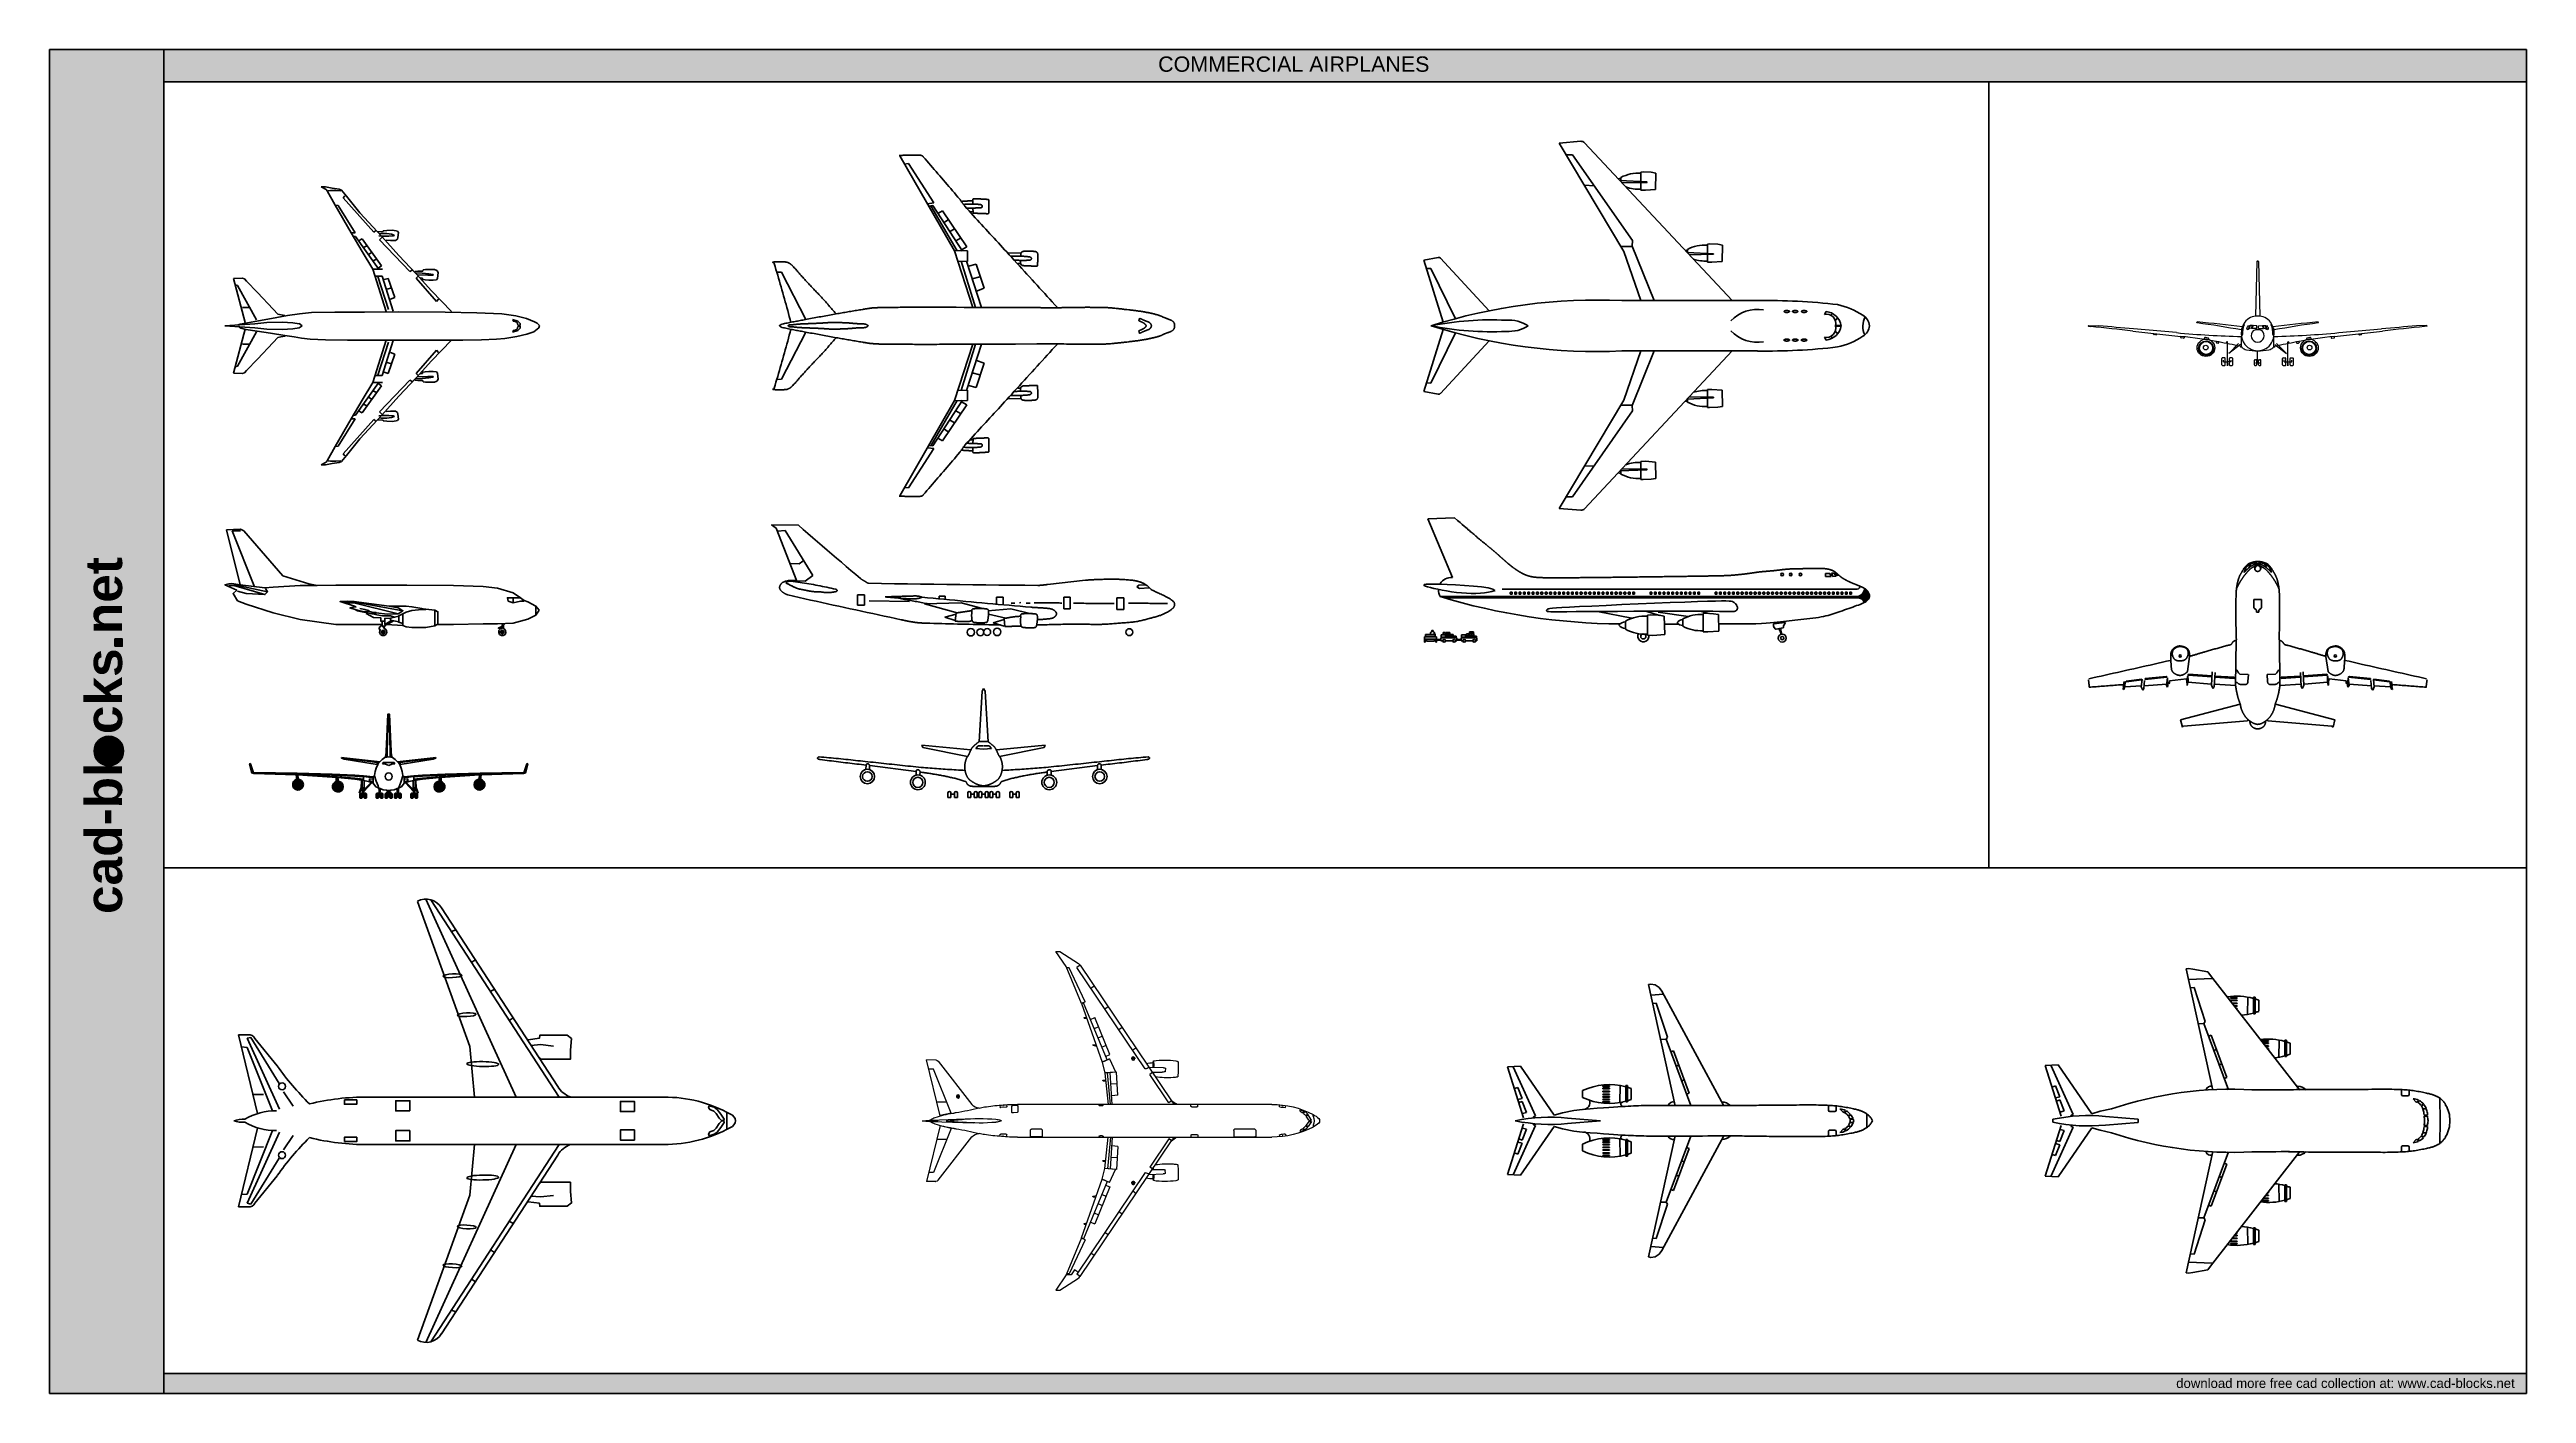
# Model space of a CAD drawing. Header units: millimetres. Extents: x 55820 to 273946, y 267258 to 385604.
import ezdxf

# ---------------------------------------------------------------- set-up
doc = ezdxf.new("R2010")
doc.units = ezdxf.units.MM
doc.layers.add('www.cad-blocks.net', color=7, linetype='Continuous')
doc.styles.get("Standard").update_dxf_attribs({"font": 'arial.ttf'})

# ---------------------------------------------------------------- blocks, each defined once
blk = doc.blocks.new('02SAIR04')
at = {"color": 0, "linetype": 'ByBlock'}
for p, q in [((-1253, 439), (-1287, 439)), ((-1287, 439), (-1194, 205)), ((-1281, 210), (-1301, 210)), ((-1277, 213), (-1281, 210)), ((-1281, 210), (-1150, 172)), ((-1139, 184), (-1277, 213)), ((-592, 91), (-778, 138)), ((-572, 104), (-764, 139)), ((-438, 41), (-438, 107)), ((-109, 138), (-109, 158)), ((-65, 145), (-79, 158)), ((-14, 86), (-14, 124)), ((-647, 60), (-664, 60)), ((-648, 39), (-659, 39)), ((-651, 36), (-656, 36)), ((-611, 62), (-638, 46)), ((-589, 58), (-589, 81)), ((-572, 91), (-572, 43))]:
    blk.add_line(p, q, dxfattribs=at)
for points in [[(0, 107), (-14, 86), (-48, 69), (-109, 52), (-175, 49), (-236, 49), (-360, 46), (-428, 46), (-438, 41), (-476, 34), (-493, 34), (-534, 34), (-558, 37), (-572, 43), (-640, 46), (-648, 41), (-648, 39), (-651, 36), (-651, 29), (-646, 28), (-641, 21), (-639, 13), (-643, 5), (-650, 0), (-659, 0), (-666, 5), (-670, 13), (-669, 21), (-666, 25), (-671, 27), (-671, 34), (-659, 44), (-659, 46), (-853, 46), (-1003, 68), (-1116, 95), (-1229, 132), (-1265, 146), (-1284, 177), (-1268, 190), (-1318, 213), (-1301, 217), (-1291, 218), (-1281, 217), (-1254, 213), (-1311, 443), (-1253, 446), (-1239, 439), (-1075, 251), (-966, 217), (-931, 210), (-853, 211), (-555, 211), (-360, 210), (-236, 206), (-175, 199), (-109, 179), (-79, 159), (-63, 147), (-48, 141), (-14, 124)], [(-648, 18), (-648, 14), (-649, 10), (-653, 8), (-657, 8), (-660, 10), (-662, 14), (-661, 18), (-658, 21), (-655, 22), (-651, 21)], [(-653, 17), (-652, 16), (-652, 14), (-653, 13), (-654, 12), (-656, 12), (-657, 13), (-658, 14), (-657, 16), (-656, 17), (-655, 18)], [(-148, 14), (-149, 18), (-151, 21), (-155, 22), (-159, 21), (-162, 18), (-162, 14), (-160, 10), (-157, 8), (-153, 8), (-150, 10)], [(-153, 13), (-154, 12), (-156, 12), (-157, 13), (-158, 14), (-158, 16), (-157, 17), (-155, 18), (-154, 17), (-152, 16), (-152, 14)]]:
    blk.add_lwpolyline(points, close=True, dxfattribs=at)
for points in [[(-932, 210), (-1003, 210), (-1116, 203), (-1150, 200), (-1254, 213)], [(-1148, 198), (-1139, 184), (-1150, 172), (-1229, 176), (-1265, 187)], [(-428, 46), (-425, 47), (-425, 100), (-438, 107), (-476, 111), (-481, 111), (-493, 114), (-534, 121), (-558, 123), (-629, 123), (-778, 143), (-784, 143), (-806, 144), (-822, 143), (-835, 143), (-831, 141), (-775, 123), (-769, 120), (-772, 120), (-794, 116), (-772, 110), (-765, 106), (-764, 104), (-735, 98), (-722, 95), (-702, 91), (-688, 91), (-685, 95), (-637, 90), (-592, 91), (-572, 104), (-589, 115), (-592, 117), (-629, 123)], [(-778, 143), (-764, 139), (-778, 138), (-801, 138), (-817, 138), (-835, 143)], [(-772, 110), (-752, 104), (-732, 100), (-718, 101), (-715, 104), (-715, 106), (-718, 106), (-732, 109), (-752, 114)], [(-481, 111), (-476, 109), (-493, 109), (-534, 105), (-558, 98), (-572, 91), (-589, 83), (-589, 81), (-607, 77)], [(-79, 159), (-79, 158), (-109, 158), (-134, 159), (-130, 145), (-109, 138), (-79, 144), (-65, 145), (-63, 147)], [(-659, 46), (-659, 58), (-664, 60), (-664, 74), (-695, 76), (-726, 93)], [(-716, 103), (-702, 99), (-688, 97), (-685, 97), (-685, 95)], [(-698, 91), (-681, 87), (-657, 83), (-624, 83), (-607, 77), (-624, 73), (-624, 65), (-589, 58), (-589, 56), (-572, 51), (-572, 43)], [(-624, 72), (-647, 73), (-647, 60), (-648, 58), (-648, 47), (-619, 64)], [(-145, 49), (-150, 44), (-150, 29), (-147, 28), (-141, 21), (-140, 13), (-143, 5), (-151, 0), (-159, 0), (-167, 5), (-170, 13), (-169, 21), (-163, 28), (-156, 30), (-156, 34), (-171, 30), (-171, 32), (-156, 38), (-156, 44), (-154, 49)]]:
    blk.add_lwpolyline(points, dxfattribs=at)
blk = doc.blocks.new('02PAIR03')
at = {"color": 0, "linetype": 'ByBlock'}
for p, q in [((-1891, 1227), (-1931, 1225)), ((-1931, 1225), (-1887, 1204)), ((-1834, 1216), (-1891, 1227)), ((-1887, 1204), (-1878, 1190)), ((-1878, 1190), (-1806, 1065)), ((-1848, 1193), (-1870, 1191)), ((-1802, 1193), (-1848, 1193)), ((-1773, 1205), (-1834, 1216)), ((-1758, 1191), (-1802, 1193)), ((-1752, 1197), (-1773, 1205)), ((-1707, 1144), (-1752, 1197)), ((-1735, 1130), (-1722, 1147)), ((-1466, 827), (-1735, 1130)), ((-1589, 996), (-1707, 1144)), ((-1779, 1061), (-1811, 1065)), ((-1806, 1065), (-1666, 820)), ((-1630, 820), (-1779, 1061)), ((-1395, 787), (-1589, 996)), ((-1666, 820), (-1567, 655)), ((-1666, 820), (-1630, 820)), ((-1626, 787), (-1651, 790)), ((-1425, 502), (-1626, 787)), ((-1601, 748), (-1568, 766)), ((-1568, 766), (-1397, 529)), ((-1525, 707), (-1559, 688)), ((-1450, 839), (-1466, 827)), ((-1433, 828), (-1384, 833)), ((-1420, 793), (-1384, 791)), ((-1414, 758), (-1395, 779)), ((-1147, 477), (-1414, 758)), ((-1401, 813), (-1412, 812)), ((-1351, 814), (-1401, 813)), ((-1245, 619), (-1395, 787)), ((-1384, 833), (-1383, 839)), ((-1384, 791), (-1332, 790)), ((-1383, 839), (-1349, 840)), ((-1317, 752), (-1356, 755)), ((-1308, 808), (-1351, 814)), ((-1349, 840), (-1302, 844)), ((-1332, 790), (-1295, 792)), ((-1275, 751), (-1317, 752)), ((-1286, 799), (-1308, 808)), ((-1302, 844), (-1269, 839)), ((-1295, 792), (-1285, 796)), ((-1285, 796), (-1286, 799)), ((-1257, 763), (-1275, 751)), ((-1269, 839), (-1257, 836)), ((-1257, 836), (-1248, 823)), ((-1253, 778), (-1257, 763)), ((-1248, 823), (-1253, 778)), ((-1567, 655), (-1475, 500)), ((-1486, 645), (-1515, 626)), ((-1475, 500), (-1356, 124)), ((-1474, 498), (-1389, 499)), ((-1442, 587), (-1472, 571)), ((-1397, 529), (-1428, 508)), ((-1091, 457), (-1245, 619)), ((-1127, 490), (-1147, 477)), ((-1104, 479), (-1076, 480)), ((-1038, 464), (-1094, 467)), ((-955, 306), (-1091, 457)), ((-1076, 480), (-1042, 482)), ((-1075, 448), (-987, 446)), ((-1042, 482), (-1031, 482)), ((-979, 459), (-1038, 464)), ((-1031, 482), (-1029, 494)), ((-1029, 494), (-1009, 497)), ((-1009, 497), (-965, 497)), ((-987, 446), (-947, 445)), ((-940, 451), (-979, 459)), ((-965, 497), (-929, 496)), ((-947, 445), (-940, 446)), ((-940, 446), (-940, 451)), ((-929, 496), (-908, 486)), ((-908, 486), (-904, 484)), ((-904, 484), (-897, 470)), ((-897, 470), (-901, 417)), ((-2629, 419), (-2705, 416)), ((-2705, 416), (-2601, 27)), ((-2670, 355), (-2690, 359)), ((-2501, 52), (-2670, 355)), ((-2608, 412), (-2629, 419)), ((-2590, 392), (-2608, 412)), ((-2492, 293), (-2590, 392)), ((-2355, 144), (-2492, 293)), ((-1391, 437), (-1452, 437)), ((-1430, 435), (-1335, 141)), ((-1295, 127), (-1391, 437)), ((-1337, 417), (-1375, 407)), ((-1306, 334), (-1350, 321)), ((-1281, 248), (-1337, 417)), ((-1319, 233), (-1281, 248)), ((-1092, 418), (-1077, 434)), ((-910, 213), (-1092, 418)), ((-1035, 420), (-1056, 421)), ((-1034, 408), (-1035, 420)), ((-1011, 405), (-1034, 408)), ((-980, 401), (-1011, 405)), ((-941, 401), (-980, 401)), ((-780, 124), (-955, 306)), ((-910, 406), (-941, 401)), ((-901, 417), (-910, 406)), ((-893, 233), (-910, 213)), ((-2516, 17), (-2782, -2)), ((-2647, 13), (-2663, 7)), ((-2518, 37), (-2647, 13)), ((-2562, 159), (-2625, 160)), ((-2369, 64), (-2518, 37)), ((-2411, 26), (-2516, 17)), ((-2276, 30), (-2411, 26)), ((-2229, 88), (-2369, 64)), ((-2314, 101), (-2355, 144)), ((-2251, 88), (-2314, 101)), ((-2181, 24), (-2276, 30)), ((-2121, 104), (-2229, 88)), ((-2125, 15), (-2181, 24)), ((-2099, -1), (-2125, 18)), ((-2015, 115), (-2121, 104)), ((-1809, 120), (-2015, 115)), ((-1548, 120), (-1809, 120)), ((-1251, 123), (-1548, 120)), ((-836, 118), (-1251, 123)), ((-554, 114), (-836, 118)), ((-334, 103), (-554, 114)), ((-210, 87), (-334, 103)), ((-239, 53), (-193, 40)), ((-235, 40), (-234, 51)), ((-224, 38), (-235, 40)), ((-202, 29), (-224, 38)), ((-115, 62), (-210, 87)), ((-196, 19), (-202, 29)), ((-192, 5), (-196, 19)), ((-193, 40), (-173, 20)), ((-172, 1), (-192, 5)), ((-173, 20), (-172, 1)), ((-45, 32), (-115, 62)), ((-21, 21), (-45, 32)), ((0, 0), (-21, 21)), ((-6, -21), (0, 0)), ((-2516, -21), (-2782, -2)), ((-2705, -420), (-2601, -31)), ((-2501, -56), (-2670, -359)), ((-2662, -8), (-2651, -15)), ((-2651, -15), (-2640, -23)), ((-2640, -23), (-2596, -33)), ((-2562, -163), (-2625, -164)), ((-2596, -33), (-2495, -49)), ((-2411, -31), (-2516, -21)), ((-2495, -49), (-2379, -68)), ((-2355, -148), (-2492, -297)), ((-2276, -34), (-2411, -31)), ((-2379, -68), (-2252, -86)), ((-2314, -105), (-2355, -148)), ((-2287, -99), (-2314, -105)), ((-2250, -92), (-2287, -99)), ((-2181, -29), (-2276, -34)), ((-2252, -86), (-2169, -100)), ((-2125, -19), (-2181, -29)), ((-2169, -100), (-2105, -112)), ((-2099, -1), (-2125, -19)), ((-2105, -112), (-2027, -121)), ((-2027, -121), (-1891, -125)), ((-1891, -125), (-1697, -130)), ((-1697, -130), (-1424, -128)), ((-1475, -504), (-1356, -128)), ((-1430, -439), (-1335, -145)), ((-1424, -128), (-1196, -128)), ((-1295, -131), (-1391, -441)), ((-1196, -128), (-876, -130)), ((-910, -218), (-1092, -422)), ((-780, -128), (-955, -310)), ((-893, -237), (-910, -218)), ((-876, -130), (-678, -129)), ((-678, -129), (-515, -126)), ((-515, -126), (-380, -119)), ((-380, -119), (-307, -114)), ((-307, -114), (-202, -97)), ((-239, -57), (-193, -44)), ((-224, -42), (-235, -44)), ((-235, -44), (-234, -55)), ((-202, -33), (-224, -42)), ((-196, -23), (-202, -33)), ((-202, -97), (-112, -77)), ((-192, -9), (-196, -23)), ((-193, -44), (-173, -24)), ((-172, -5), (-192, -9)), ((-173, -24), (-172, -5)), ((-112, -77), (-50, -54)), ((-50, -54), (-6, -21)), ((-2629, -423), (-2705, -420)), ((-2670, -359), (-2690, -363)), ((-2608, -416), (-2629, -423)), ((-2590, -396), (-2608, -416)), ((-2492, -297), (-2590, -396)), ((-1337, -422), (-1375, -411)), ((-1306, -338), (-1350, -325)), ((-1281, -252), (-1337, -422)), ((-1319, -237), (-1281, -252)), ((-1092, -422), (-1077, -438)), ((-955, -310), (-1091, -461)), ((-1035, -424), (-1056, -425)), ((-1034, -412), (-1035, -424)), ((-1011, -409), (-1034, -412)), ((-980, -405), (-1011, -409)), ((-941, -405), (-980, -405)), ((-910, -410), (-941, -405)), ((-901, -421), (-910, -410)), ((-897, -474), (-901, -421)), ((-1425, -506), (-1626, -791)), ((-1568, -770), (-1397, -533)), ((-1567, -659), (-1475, -504)), ((-1486, -649), (-1515, -630)), ((-1474, -502), (-1389, -503)), ((-1442, -591), (-1472, -575)), ((-1391, -441), (-1452, -441)), ((-1397, -533), (-1428, -512)), ((-1147, -481), (-1414, -762)), ((-1245, -623), (-1395, -791)), ((-1091, -461), (-1245, -623)), ((-1127, -494), (-1147, -481)), ((-1104, -483), (-1076, -484)), ((-1038, -468), (-1094, -471)), ((-1076, -484), (-1042, -486)), ((-1075, -452), (-987, -450)), ((-1042, -486), (-1031, -486)), ((-979, -463), (-1038, -468)), ((-1031, -486), (-1029, -498)), ((-1029, -498), (-1009, -501)), ((-1009, -501), (-965, -501)), ((-987, -450), (-947, -449)), ((-940, -455), (-979, -463)), ((-965, -501), (-929, -501)), ((-947, -449), (-940, -450)), ((-940, -450), (-940, -455)), ((-929, -501), (-908, -490)), ((-908, -490), (-904, -488)), ((-904, -488), (-897, -474)), ((-1806, -1069), (-1666, -824)), ((-1630, -824), (-1779, -1065)), ((-1466, -831), (-1735, -1134)), ((-1666, -824), (-1567, -659)), ((-1666, -824), (-1630, -824)), ((-1626, -791), (-1651, -794)), ((-1601, -752), (-1568, -770)), ((-1395, -791), (-1589, -1000)), ((-1525, -711), (-1559, -692)), ((-1450, -843), (-1466, -831)), ((-1433, -832), (-1384, -837)), ((-1420, -797), (-1384, -795)), ((-1414, -762), (-1395, -783)), ((-1401, -817), (-1412, -816)), ((-1351, -818), (-1401, -817)), ((-1384, -795), (-1332, -794)), ((-1384, -837), (-1383, -843)), ((-1383, -843), (-1349, -844)), ((-1317, -756), (-1356, -759)), ((-1308, -812), (-1351, -818)), ((-1349, -844), (-1302, -848)), ((-1332, -794), (-1295, -796)), ((-1275, -755), (-1317, -756)), ((-1286, -803), (-1308, -812)), ((-1302, -848), (-1269, -843)), ((-1295, -796), (-1285, -800)), ((-1285, -800), (-1286, -803)), ((-1257, -767), (-1275, -755)), ((-1269, -843), (-1257, -840)), ((-1253, -782), (-1257, -767)), ((-1257, -840), (-1248, -827)), ((-1248, -827), (-1253, -782)), ((-1878, -1194), (-1806, -1069)), ((-1779, -1065), (-1811, -1069)), ((-1589, -1000), (-1707, -1148)), ((-1931, -1229), (-1887, -1208)), ((-1891, -1231), (-1931, -1229)), ((-1834, -1220), (-1891, -1231)), ((-1887, -1208), (-1878, -1194)), ((-1848, -1197), (-1870, -1195)), ((-1802, -1197), (-1848, -1197)), ((-1773, -1209), (-1834, -1220)), ((-1758, -1195), (-1802, -1197)), ((-1752, -1201), (-1773, -1209)), ((-1707, -1148), (-1752, -1201)), ((-1735, -1134), (-1722, -1151))]:
    blk.add_line(p, q, dxfattribs=at)
blk = doc.blocks.new('02FAIR03-HALF')
at = {"color": 0, "linetype": 'ByBlock'}
for p, q in [((-1234, 238), (-1246, 231)), ((-1227, 233), (-1227, 223)), ((-832, 226), (-832, 216)), ((-430, 366), (-430, 371)), ((-430, 371), (-421, 368)), ((-430, 369), (-421, 365)), ((-430, 364), (-430, 366)), ((-421, 360), (-430, 364)), ((-421, 368), (-404, 366)), ((-421, 365), (-404, 363)), ((-404, 356), (-421, 360)), ((-404, 363), (-404, 366)), ((-404, 366), (-106, 333)), ((-404, 359), (-404, 363)), ((-404, 363), (-106, 324)), ((-404, 356), (-404, 359)), ((-106, 305), (-404, 356)), ((-130, 207), (-122, 242)), ((-122, 242), (-115, 274)), ((-100, 306), (-115, 274)), ((-106, 333), (-81, 331)), ((-106, 333), (-106, 324)), ((-106, 324), (-106, 315)), ((-106, 324), (-90, 322)), ((-106, 315), (-106, 305)), ((-106, 305), (-102, 302)), ((-100, 306), (-92, 319)), ((-92, 319), (-81, 330)), ((-81, 330), (-60, 352)), ((-34, 370), (-60, 352)), ((-55, 313), (-51, 323)), ((-45, 312), (-55, 313)), ((-51, 323), (-41, 323)), ((-41, 323), (-45, 312)), ((-45, 312), (-30, 310)), ((-26, 323), (-41, 323)), ((-34, 370), (0, 376)), ((-30, 310), (-26, 323)), ((0, 298), (-30, 310)), ((-26, 323), (0, 325)), ((0, 325), (-26, 323)), ((-13, 424), (-20, 424)), ((-1227, 224), (-840, 213)), ((-833, 125), (-857, 130)), ((-833, 122), (-857, 117)), ((-832, 127), (-852, 142)), ((-832, 119), (-852, 105)), ((-843, 212), (-840, 213)), ((-840, 187), (-843, 212)), ((-843, 212), (-843, 212)), ((-829, 130), (-842, 151)), ((-829, 117), (-842, 96)), ((-840, 213), (-835, 214)), ((-840, 212), (-840, 213)), ((-840, 213), (-840, 213)), ((-840, 213), (-835, 171)), ((-835, 171), (-840, 213)), ((-840, 213), (-840, 212)), ((-839, 170), (-840, 187)), ((-840, 187), (-840, 187)), ((-840, 186), (-840, 186)), ((-830, 213), (-835, 214)), ((-830, 213), (-825, 172)), ((-825, 172), (-830, 213)), ((-827, 212), (-830, 213)), ((-479, 195), (-829, 212)), ((-827, 130), (-829, 155)), ((-827, 116), (-829, 92)), ((-824, 183), (-827, 212)), ((-827, 212), (-827, 211)), ((-822, 172), (-824, 183)), ((-824, 183), (-823, 181)), ((-824, 130), (-816, 154)), ((-824, 116), (-816, 93)), ((-823, 181), (-822, 172)), ((-821, 129), (-805, 147)), ((-821, 118), (-805, 100)), ((-819, 126), (-797, 136)), ((-794, 123), (-819, 123)), ((-819, 120), (-797, 110)), ((-514, 192), (-514, 219)), ((-512, 115), (-503, 134)), ((-512, 115), (-503, 134)), ((-503, 134), (-512, 115)), ((-512, 95), (-512, 115)), ((-503, 76), (-512, 95)), ((-499, 131), (-507, 114)), ((-507, 114), (-507, 96)), ((-507, 96), (-499, 79)), ((-503, 134), (-488, 147)), ((-503, 134), (-488, 147)), ((-488, 147), (-503, 134)), ((-488, 62), (-503, 76)), ((-503, 76), (-488, 62)), ((-488, 62), (-503, 76)), ((-485, 143), (-499, 131)), ((-499, 79), (-485, 67)), ((-491, 125), (-496, 112)), ((-496, 112), (-496, 98)), ((-496, 98), (-491, 85)), ((-495, 111), (-489, 124)), ((-495, 111), (-495, 98)), ((-470, 106), (-495, 111)), ((-470, 103), (-495, 98)), ((-495, 98), (-489, 86)), ((-491, 125), (-480, 134)), ((-491, 85), (-480, 76)), ((-479, 133), (-489, 124)), ((-469, 109), (-489, 124)), ((-469, 101), (-489, 86)), ((-489, 86), (-479, 77)), ((-488, 147), (-468, 154)), ((-468, 56), (-488, 62)), ((-468, 149), (-485, 143)), ((-485, 67), (-468, 61)), ((-477, 198), (-480, 193)), ((-480, 193), (-477, 171)), ((-480, 134), (-467, 138)), ((-480, 76), (-467, 71)), ((-467, 136), (-479, 133)), ((-467, 111), (-479, 133)), ((-467, 98), (-479, 77)), ((-479, 77), (-467, 73)), ((-472, 153), (-477, 198)), ((-477, 198), (-472, 153)), ((-472, 198), (-477, 198)), ((-477, 151), (-477, 171)), ((-477, 171), (-477, 171)), ((-467, 197), (-472, 198)), ((-469, 109), (-470, 106)), ((-470, 106), (-470, 103)), ((-469, 101), (-470, 103)), ((-467, 111), (-469, 109)), ((-468, 108), (-469, 106)), ((-469, 106), (-469, 104)), ((-469, 104), (-468, 101)), ((-469, 101), (-467, 98)), ((-468, 154), (-448, 152)), ((-449, 147), (-468, 149)), ((-467, 110), (-468, 108)), ((-468, 101), (-467, 99)), ((-468, 61), (-449, 63)), ((-448, 58), (-468, 56)), ((-464, 191), (-467, 197)), ((-462, 153), (-467, 194)), ((-467, 138), (-453, 137)), ((-467, 136), (-453, 135)), ((-464, 112), (-467, 136)), ((-464, 112), (-467, 111)), ((-464, 111), (-467, 110)), ((-467, 99), (-464, 99)), ((-464, 98), (-467, 73)), ((-467, 98), (-464, 98)), ((-467, 73), (-453, 75)), ((-467, 71), (-453, 73)), ((-464, 191), (-461, 163)), ((-461, 112), (-464, 112)), ((-461, 111), (-464, 111)), ((-464, 99), (-461, 99)), ((-464, 98), (-461, 98)), ((-461, 163), (-459, 153)), ((-461, 112), (-453, 135)), ((-458, 110), (-461, 112)), ((-459, 110), (-461, 111)), ((-461, 99), (-459, 100)), ((-461, 98), (-458, 99)), ((-461, 98), (-453, 75)), ((-458, 107), (-459, 110)), ((-459, 100), (-458, 102)), ((-458, 110), (-442, 128)), ((-457, 108), (-458, 110)), ((-457, 105), (-458, 107)), ((-458, 102), (-457, 105)), ((-458, 99), (-457, 102)), ((-458, 99), (-442, 81)), ((-457, 108), (-434, 118)), ((-456, 105), (-457, 108)), ((-457, 102), (-456, 105)), ((-457, 102), (-434, 92)), ((-432, 105), (-456, 105)), ((-453, 137), (-441, 130)), ((-442, 128), (-453, 135)), ((-453, 75), (-442, 81)), ((-441, 80), (-453, 73)), ((-434, 138), (-449, 147)), ((-434, 72), (-449, 63)), ((-448, 152), (-430, 141)), ((-430, 68), (-448, 58)), ((-434, 118), (-442, 128)), ((-442, 81), (-434, 92)), ((-441, 130), (-432, 118)), ((-432, 91), (-441, 80)), ((-423, 123), (-434, 138)), ((-434, 118), (-432, 105)), ((-434, 92), (-432, 105)), ((-423, 87), (-434, 72)), ((-432, 118), (-429, 105)), ((-429, 105), (-432, 91)), ((-430, 141), (-418, 125)), ((-418, 85), (-430, 68)), ((-419, 105), (-423, 123)), ((-423, 87), (-419, 105)), ((-418, 125), (-414, 105)), ((-414, 105), (-418, 85)), ((-249, 76), (-268, 45)), ((-268, 45), (-262, 64)), ((-262, 64), (-251, 98)), ((-258, 0), (-258, 44)), ((-251, 98), (-246, 157)), ((-249, 76), (-251, 98)), ((-251, 98), (-249, 76)), ((-246, 149), (-249, 76)), ((-246, 157), (-246, 149)), ((-244, 0), (-244, 44)), ((-241, 93), (-224, 93)), ((-237, 28), (-239, 33)), ((-237, 16), (-239, 13)), ((-237, 90), (-227, 90)), ((-237, 57), (-227, 57)), ((-235, 60), (-157, 142)), ((-235, 33), (-235, 54)), ((-234, 53), (-234, 33)), ((-230, 33), (-230, 53)), ((-229, 33), (-229, 54)), ((-228, 162), (-228, 202)), ((-227, 75), (-158, 142)), ((-227, 61), (-153, 140)), ((-227, 28), (-225, 33)), ((-227, 16), (-225, 13)), ((-221, 0), (-221, 44)), ((-207, 0), (-207, 44)), ((-130, 204), (-142, 195)), ((-142, 195), (-130, 204)), ((-142, 195), (-130, 204)), ((-130, 204), (-142, 195)), ((-142, 195), (-142, 188)), ((-142, 188), (-142, 195)), ((-142, 188), (-142, 184)), ((-142, 184), (-142, 188)), ((-142, 184), (-142, 173)), ((-142, 173), (-142, 184)), ((-142, 173), (-142, 160)), ((-142, 160), (-142, 173)), ((-142, 160), (-142, 150)), ((-142, 150), (-142, 160)), ((-142, 150), (-142, 137)), ((-142, 137), (-142, 150)), ((-117, 104), (-142, 137)), ((-130, 204), (-115, 155)), ((-92, 93), (-117, 104)), ((-97, 113), (-115, 155)), ((-109, 0), (-109, 44)), ((-93, 100), (-97, 113)), ((-97, 113), (-93, 100)), ((-95, 0), (-95, 44)), ((-92, 93), (-93, 100)), ((-93, 100), (-92, 93)), ((-50, 77), (-92, 93)), ((-92, 87), (-87, 87)), ((-88, 28), (-90, 33)), ((-88, 16), (-90, 13)), ((-88, 85), (-87, 85)), ((-85, 33), (-85, 53)), ((-85, 53), (-81, 53)), ((-81, 33), (-81, 53)), ((-80, 87), (-76, 87)), ((-80, 85), (-78, 85)), ((-78, 28), (-76, 33)), ((-78, 16), (-76, 13)), ((-72, 0), (-72, 44)), ((-58, 0), (-58, 44)), ((-50, 77), (-16, 72)), ((-27, 44), (-27, 0)), ((-16, 62), (-18, 73)), ((-16, 72), (0, 70)), ((-16, 72), (-16, 70)), ((-16, 70), (-16, 62)), ((-13, 0), (-13, 44)), ((-12, 47), (-7, 50)), ((-8, 18), (-8, 28)), ((-7, 56), (0, 56)), ((-7, 50), (-7, 56)), ((-5, 28), (-7, 33)), ((-5, 16), (-7, 13)), ((-3, 60), (-3, 70))]:
    blk.add_line(p, q, dxfattribs=at)
for points in [[(-33, 370), (-25, 387), (-22, 424), (-8, 763), (8, 763), (22, 424), (25, 387), (33, 370)], [(28, 371), (23, 387), (20, 424), (8, 763), (-8, 763), (-20, 424), (-23, 387), (-28, 371)], [(-17, 373), (-14, 387), (-13, 424), (-5, 763), (5, 763), (13, 424), (14, 387), (17, 373)], [(-142, 188), (-183, 192), (-228, 197), (-307, 203), (-514, 214), (-832, 225), (-1227, 232)], [(-1227, 230), (-832, 222), (-514, 210), (-307, 199), (-228, 193)], [(-850, 81), (-831, 74), (-811, 76), (-793, 87), (-781, 103), (-777, 123), (-781, 143), (-793, 160), (-811, 170), (-831, 172), (-850, 166), (-866, 152), (-874, 133), (-874, 113), (-866, 94), (-850, 81)], [(-228, 172), (-307, 183), (-465, 194)], [(-241, 164), (-241, 93), (-237, 90), (-237, 57), (-234, 53), (-230, 53), (-227, 57), (-227, 61), (-229, 60), (-235, 60), (-235, 67), (-227, 75), (-227, 90), (-224, 93), (-224, 161)], [(-239, 13), (-239, 33), (-225, 33), (-225, 13), (-239, 13)], [(-142, 173), (-174, 175), (-174, 157), (-142, 150)], [(-92, 93), (-92, 87), (-88, 85), (-88, 57), (-86, 53), (-86, 33), (-80, 33), (-80, 53), (-78, 57), (-78, 85), (-76, 87)], [(-88, 57), (-78, 57)], [(-86, 91), (-86, 60), (-80, 60), (-80, 87)], [(-5, 71), (-5, 57), (-7, 56), (-19, 47), (-19, 44), (-17, 44), (-12, 47), (-3, 43), (-3, 33)], [(0, 13), (-7, 13), (-7, 33), (0, 33)], [(0, 28), (-5, 28)], [(-5, 28), (-5, 16), (0, 16)]]:
    blk.add_lwpolyline(points, dxfattribs=at)
for points in [[(-142, 195), (-228, 202), (-307, 210), (-514, 219), (-832, 226), (-1227, 233), (-1234, 238), (-1259, 311), (-1263, 314), (-1266, 311), (-1246, 231), (-1227, 223), (-843, 212), (-840, 213), (-835, 214), (-829, 212), (-826, 211), (-514, 192), (-480, 189), (-480, 193), (-477, 198), (-472, 198), (-467, 197), (-465, 194), (-463, 188), (-307, 174), (-228, 162), (-183, 151), (-142, 137)], [(-848, 85), (-830, 79), (-812, 81), (-796, 90), (-786, 105), (-782, 123), (-786, 141), (-796, 156), (-812, 165), (-830, 167), (-848, 161), (-861, 149), (-869, 133), (-869, 114), (-861, 97)], [(-843, 94), (-829, 90), (-815, 91), (-803, 98), (-795, 110), (-792, 123), (-795, 137), (-803, 148), (-815, 156), (-829, 157), (-843, 153), (-853, 143), (-859, 130), (-859, 116), (-853, 103)], [(-842, 96), (-829, 92), (-816, 93), (-804, 100), (-797, 110), (-794, 123), (-797, 136), (-804, 147), (-816, 154), (-829, 155), (-842, 151), (-852, 142), (-857, 130), (-857, 117), (-852, 104)], [(-826, 116), (-823, 116), (-821, 118), (-819, 120), (-819, 123), (-819, 126), (-821, 129), (-823, 130), (-826, 130), (-829, 130), (-832, 127), (-833, 125), (-833, 122), (-832, 119), (-829, 117)], [(-829, 118), (-826, 117), (-824, 117), (-822, 119), (-820, 121), (-820, 123), (-820, 126), (-822, 128), (-824, 129), (-826, 130), (-829, 129), (-831, 127), (-832, 124), (-832, 122), (-831, 120)], [(-258, 0), (-262, 4), (-262, 40), (-258, 44), (-244, 44), (-241, 40), (-241, 4), (-244, 0)], [(-237, 16), (-237, 28), (-227, 28), (-227, 16)], [(-221, 0), (-224, 4), (-224, 40), (-221, 44), (-207, 44), (-202, 40), (-202, 4), (-207, 0)], [(-109, 44), (-113, 40), (-113, 4), (-109, 0), (-95, 0), (-92, 4), (-92, 40), (-95, 44)], [(-90, 33), (-76, 33), (-76, 13), (-90, 13)], [(-88, 16), (-88, 28), (-78, 28), (-78, 16)], [(-72, 44), (-75, 40), (-75, 4), (-72, 0), (-58, 0), (-53, 4), (-53, 40), (-58, 44)], [(-27, 44), (-31, 40), (-31, 4), (-27, 0), (-13, 0), (-10, 4), (-10, 40), (-13, 44)]]:
    blk.add_lwpolyline(points, close=True, dxfattribs=at)
blk.add_circle((0, 197), 32.6, dxfattribs=at)
blk = doc.blocks.new('02FAIR03')
at = {"color": 0, "linetype": 'ByBlock'}
blk.add_blockref('02FAIR03-HALF', (0, 0), dxfattribs=at)
at = {"color": 0, "linetype": 'ByBlock', "xscale": -1}
blk.add_blockref('02FAIR03-HALF', (0, 0), dxfattribs=at)
blk = doc.blocks.new('A$C37235974')
at = {"linetype": 'Continuous'}
for p, q in [((48419, 60016), (38742, 43243)), ((41358, 56468), (41680, 56842)), ((41680, 56842), (42002, 57216)), ((42002, 57216), (42324, 57590)), ((42324, 57590), (42646, 57963)), ((46862, 58620), (42392, 51691)), ((42646, 57963), (42969, 58337)), ((42969, 58337), (43291, 58711)), ((43291, 58711), (43613, 59085)), ((43613, 59085), (43935, 59458)), ((43935, 59458), (44257, 59832)), ((44257, 59832), (44265, 59842)), ((44265, 59842), (44273, 59852)), ((44273, 59852), (44281, 59863)), ((44281, 59863), (44289, 59873)), ((44289, 59873), (44297, 59884)), ((44297, 59884), (44305, 59894)), ((44305, 59894), (44313, 59905)), ((44313, 59905), (44321, 59915)), ((44321, 59915), (44330, 59925)), ((44330, 59925), (44338, 59935)), ((44338, 59935), (44347, 59945)), ((44347, 59945), (44356, 59955)), ((44356, 59955), (44365, 59964)), ((44365, 59964), (44374, 59972)), ((44374, 59972), (44384, 59981)), ((44384, 59981), (44394, 59988)), ((44394, 59988), (44404, 59995)), ((44404, 59995), (44415, 60001)), ((44415, 60001), (44426, 60007)), ((44426, 60007), (44438, 60012)), ((44438, 60012), (44467, 60022)), ((44467, 60022), (44497, 60031)), ((44497, 60031), (44527, 60040)), ((44527, 60040), (44557, 60049)), ((44557, 60049), (44587, 60057)), ((44587, 60057), (44617, 60065)), ((44617, 60065), (44648, 60071)), ((44648, 60071), (44678, 60078)), ((44678, 60078), (44709, 60084)), ((44709, 60084), (44740, 60089)), ((44740, 60089), (44771, 60094)), ((44771, 60094), (44802, 60098)), ((44802, 60098), (44833, 60102)), ((44833, 60102), (44864, 60106)), ((44864, 60106), (44895, 60109)), ((44895, 60109), (44926, 60111)), ((44926, 60111), (44958, 60113)), ((44958, 60113), (44989, 60115)), ((44989, 60115), (45020, 60116)), ((45020, 60116), (45051, 60116)), ((45051, 60116), (45224, 60118)), ((45224, 60118), (45397, 60120)), ((45397, 60120), (45570, 60120)), ((45570, 60120), (45743, 60121)), ((45743, 60121), (45916, 60121)), ((45916, 60121), (46089, 60120)), ((46089, 60120), (46262, 60119)), ((46262, 60119), (46435, 60117)), ((46435, 60117), (46608, 60115)), ((46608, 60115), (46781, 60113)), ((46781, 60113), (46954, 60110)), ((47619, 58544), (46862, 58620)), ((46954, 60110), (47127, 60106)), ((47127, 60106), (47300, 60102)), ((47300, 60102), (47473, 60098)), ((47473, 60098), (47645, 60093)), ((47645, 60093), (47818, 60088)), ((47818, 60088), (47991, 60082)), ((47991, 60082), (48164, 60075)), ((48164, 60075), (48337, 60068)), ((48337, 60068), (48510, 60061)), ((33513, 52357), (33396, 52350)), ((33630, 52364), (33513, 52357)), ((33747, 52371), (33630, 52364)), ((33864, 52378), (33747, 52371)), ((33982, 52384), (33864, 52378)), ((34099, 52390), (33982, 52384)), ((34216, 52396), (34099, 52390)), ((34333, 52401), (34216, 52396)), ((34450, 52406), (34333, 52401)), ((34567, 52410), (34450, 52406)), ((34685, 52414), (34567, 52410)), ((34802, 52417), (34685, 52414)), ((34919, 52420), (34802, 52417)), ((35036, 52422), (34919, 52420)), ((35153, 52423), (35036, 52422)), ((35271, 52424), (35153, 52423)), ((35388, 52423), (35271, 52424)), ((35397, 52423), (35388, 52423)), ((35406, 52422), (35397, 52423)), ((35414, 52420), (35406, 52422)), ((35423, 52417), (35414, 52420)), ((35431, 52413), (35423, 52417)), ((35440, 52410), (35431, 52413)), ((35448, 52405), (35440, 52410)), ((35456, 52400), (35448, 52405)), ((35464, 52394), (35456, 52400)), ((35471, 52388), (35464, 52394)), ((35479, 52382), (35471, 52388)), ((35486, 52375), (35479, 52382)), ((35492, 52368), (35486, 52375)), ((35499, 52361), (35492, 52368)), ((35505, 52354), (35499, 52361)), ((35511, 52346), (35505, 52354)), ((37837, 52338), (38155, 52715)), ((38155, 52715), (38473, 53092)), ((38473, 53092), (38792, 53469)), ((38792, 53469), (39111, 53845)), ((39111, 53845), (39431, 54221)), ((39431, 54221), (39752, 54596)), ((39752, 54596), (40072, 54971)), ((40072, 54971), (40393, 55346)), ((40393, 55346), (40714, 55720)), ((40714, 55720), (41036, 56094)), ((41036, 56094), (41358, 56468)), ((32701, 50923), (32700, 50831)), ((32700, 50831), (32700, 50739)), ((32700, 50739), (32700, 50647)), ((32700, 50647), (32701, 50555)), ((32702, 51015), (32701, 50923)), ((32701, 50555), (32701, 50464)), ((32701, 50464), (32703, 50372)), ((32703, 51107), (32702, 51015)), ((32704, 51199), (32703, 51107)), ((32703, 50372), (32704, 50280)), ((32706, 51291), (32704, 51199)), ((32704, 50280), (32706, 50188)), ((32707, 51382), (32706, 51291)), ((32706, 50188), (32708, 50096)), ((32709, 51474), (32707, 51382)), ((32708, 50096), (32709, 50083)), ((32711, 51566), (32709, 51474)), ((32709, 50083), (32709, 50069)), ((32709, 50069), (32710, 50056)), ((32710, 50056), (32711, 50042)), ((32713, 51658), (32711, 51566)), ((32711, 50042), (32711, 50028)), ((32711, 50028), (32713, 50014)), ((32713, 52122), (32712, 52105)), ((32712, 52105), (32713, 52088)), ((32714, 52139), (32713, 52122)), ((32713, 52088), (32713, 52071)), ((32713, 52071), (32714, 52053)), ((32715, 51750), (32713, 51658)), ((32713, 50014), (32714, 50000)), ((32716, 52155), (32714, 52139)), ((32714, 52053), (32715, 52036)), ((32714, 50000), (32716, 49986)), ((32715, 52036), (32716, 52018)), ((32717, 51842), (32715, 51750)), ((32718, 52171), (32716, 52155)), ((32716, 52018), (32717, 52001)), ((32716, 49986), (32718, 49973)), ((32717, 52001), (32718, 51984)), ((32719, 51934), (32717, 51842)), ((32722, 52187), (32718, 52171)), ((32718, 51984), (32718, 51967)), ((32718, 51967), (32719, 51950)), ((32718, 49973), (32720, 49959)), ((32719, 51950), (32719, 51934)), ((32720, 49959), (32723, 49946)), ((32726, 52202), (32722, 52187)), ((32723, 49946), (32727, 49932)), ((32732, 52217), (32726, 52202)), ((32727, 49932), (32731, 49920)), ((32731, 49920), (32736, 49907)), ((32739, 52231), (32732, 52217)), ((32736, 49907), (32741, 49895)), ((32747, 52245), (32739, 52231)), ((32741, 49895), (32747, 49884)), ((32756, 52258), (32747, 52245)), ((32747, 49884), (32754, 49873)), ((32754, 49873), (32761, 49862)), ((32766, 52269), (32756, 52258)), ((32761, 49862), (32770, 49853)), ((32777, 52278), (32766, 52269)), ((32770, 49853), (32779, 49843)), ((32789, 52286), (32777, 52278)), ((32779, 49843), (32789, 49836)), ((32801, 52294), (32789, 52286)), ((32789, 49836), (32799, 49829)), ((32799, 49829), (32810, 49823)), ((32814, 52300), (32801, 52294)), ((32810, 49823), (32821, 49818)), ((32828, 52305), (32814, 52300)), ((32821, 49818), (32833, 49813)), ((32842, 52310), (32828, 52305)), ((32833, 49813), (32845, 49810)), ((32857, 52314), (32842, 52310)), ((32845, 49810), (32858, 49807)), ((32872, 52317), (32857, 52314)), ((32858, 49807), (32871, 49805)), ((32871, 49805), (32884, 49804)), ((32887, 52319), (32872, 52317)), ((32884, 49804), (32897, 49803)), ((32903, 52321), (32887, 52319)), ((32897, 49803), (32910, 49802)), ((32919, 52323), (32903, 52321)), ((32910, 49802), (32924, 49802)), ((32935, 52324), (32919, 52323)), ((32924, 49802), (32938, 49802)), ((32951, 52325), (32935, 52324)), ((32938, 49802), (32951, 49803)), ((32967, 52325), (32951, 52325)), ((32951, 49803), (32965, 49803)), ((32965, 49803), (32978, 49804)), ((32983, 52326), (32967, 52325)), ((32978, 49804), (32992, 49804)), ((32999, 52326), (32983, 52326)), ((32992, 49804), (33005, 49805)), ((33015, 52327), (32999, 52326)), ((33005, 49805), (33018, 49806)), ((33030, 52327), (33015, 52327)), ((33018, 49806), (33031, 49806)), ((33045, 52328), (33030, 52327)), ((33031, 49806), (33146, 49809)), ((33162, 52336), (33045, 52328)), ((33146, 49809), (33262, 49812)), ((33279, 52343), (33162, 52336)), ((33262, 49812), (33377, 49815)), ((33396, 52350), (33279, 52343)), ((33377, 49815), (33493, 49819)), ((33493, 49819), (33608, 49823)), ((33608, 49823), (33723, 49827)), ((33723, 49827), (33839, 49831)), ((33839, 49831), (33954, 49835)), ((33867, 51127), (33866, 51117)), ((33866, 51117), (33866, 51108)), ((33866, 51108), (33866, 51099)), ((33866, 51099), (33867, 51089)), ((33868, 51136), (33867, 51127)), ((33867, 51089), (33868, 51080)), ((33869, 51145), (33868, 51136)), ((33868, 51080), (33869, 51070)), ((33871, 51155), (33869, 51145)), ((33869, 51070), (33871, 51061)), ((33873, 51164), (33871, 51155)), ((33871, 51061), (33873, 51052)), ((33875, 51172), (33873, 51164)), ((33873, 51052), (33875, 51043)), ((33878, 51181), (33875, 51172)), ((33875, 51043), (33878, 51034)), ((33882, 51189), (33878, 51181)), ((33878, 51034), (33881, 51026)), ((33881, 51026), (33885, 51017)), ((33886, 51198), (33882, 51189)), ((33885, 51017), (33889, 51008)), ((33892, 51209), (33886, 51198)), ((33889, 51008), (33893, 50999)), ((33898, 51220), (33892, 51209)), ((33893, 50999), (33898, 50990)), ((33905, 51231), (33898, 51220)), ((33898, 50990), (33904, 50980)), ((33904, 50980), (33909, 50971)), ((33912, 51242), (33905, 51231)), ((33909, 50971), (33915, 50963)), ((33919, 51253), (33912, 51242)), ((33915, 50963), (33922, 50954)), ((33927, 51263), (33919, 51253)), ((33922, 50954), (33928, 50945)), ((33935, 51274), (33927, 51263)), ((33928, 50945), (33935, 50937)), ((33943, 51284), (33935, 51274)), ((33935, 50937), (33942, 50929)), ((33942, 50929), (33950, 50922)), ((33952, 51293), (33943, 51284)), ((33950, 50922), (33957, 50914)), ((33961, 51303), (33952, 51293)), ((33954, 49835), (34069, 49840)), ((33957, 50914), (33965, 50908)), ((33971, 51312), (33961, 51303)), ((33965, 50908), (33974, 50901)), ((33980, 51321), (33971, 51312)), ((33974, 50901), (33982, 50895)), ((33990, 51329), (33980, 51321)), ((33982, 50895), (33991, 50889)), ((34000, 51337), (33990, 51329)), ((33991, 50889), (34000, 50884)), ((34011, 51345), (34000, 51337)), ((34000, 50884), (34009, 50880)), ((34000, 47876), (34369, 48278)), ((34009, 50880), (34018, 50876)), ((34022, 51352), (34011, 51345)), ((34018, 50876), (34028, 50872)), ((34033, 51359), (34022, 51352)), ((34028, 50872), (34049, 50866)), ((34044, 51366), (34033, 51359)), ((34055, 51371), (34044, 51366)), ((34049, 50866), (34070, 50861)), ((34067, 51377), (34055, 51371)), ((34085, 51384), (34067, 51377)), ((34069, 49840), (34185, 49845)), ((34070, 50861), (34091, 50856)), ((34104, 51391), (34085, 51384)), ((34091, 50856), (34112, 50852)), ((34123, 51398), (34104, 51391)), ((34112, 50852), (34133, 50849)), ((34142, 51404), (34123, 51398)), ((34133, 50849), (34155, 50846)), ((34162, 51409), (34142, 51404)), ((34155, 50846), (34176, 50844)), ((34181, 51414), (34162, 51409)), ((34176, 50844), (34198, 50842)), ((34201, 51418), (34181, 51414)), ((34185, 49845), (34300, 49850)), ((34198, 50842), (34220, 50840)), ((34221, 51422), (34201, 51418)), ((34220, 50840), (34241, 50839)), ((34241, 51425), (34221, 51422)), ((34261, 51428), (34241, 51425)), ((34241, 50839), (34263, 50838)), ((34281, 51431), (34261, 51428)), ((34263, 50838), (34285, 50838)), ((34301, 51433), (34281, 51431)), ((34285, 50838), (34307, 50837)), ((34300, 49850), (34415, 49855)), ((34322, 51436), (34301, 51433)), ((34307, 50837), (34329, 50837)), ((34342, 51438), (34322, 51436)), ((34329, 50837), (34351, 50837)), ((34362, 51439), (34342, 51438)), ((34351, 50837), (34373, 50836)), ((34383, 51441), (34362, 51439)), ((34369, 48278), (34737, 48681)), ((34373, 50836), (34395, 50836)), ((34403, 51443), (34383, 51441)), ((34395, 50836), (34417, 50836)), ((34423, 51444), (34403, 51443)), ((34415, 49855), (34531, 49860)), ((34417, 50836), (34438, 50835)), ((34443, 51445), (34423, 51444)), ((34438, 50835), (34460, 50834)), ((34463, 51447), (34443, 51445)), ((34460, 50834), (34568, 50829)), ((34546, 51452), (34463, 51447)), ((34531, 49860), (34646, 49866)), ((34629, 51457), (34546, 51452)), ((34568, 50829), (34676, 50824)), ((34712, 51462), (34629, 51457)), ((34646, 49866), (34761, 49872)), ((34676, 50824), (34784, 50819)), ((34795, 51467), (34712, 51462)), ((34737, 48681), (35104, 49084)), ((34761, 49872), (34877, 49877)), ((34784, 50819), (34892, 50814)), ((34878, 51472), (34795, 51467)), ((34877, 49877), (34992, 49883)), ((34960, 51476), (34878, 51472)), ((34892, 50814), (35000, 50810)), ((35043, 51481), (34960, 51476)), ((34992, 49883), (35107, 49889)), ((35000, 50810), (35108, 50805)), ((35126, 51485), (35043, 51481)), ((35104, 49084), (35471, 49487)), ((35107, 49889), (35222, 49895)), ((35108, 50805), (35216, 50800)), ((35209, 51489), (35126, 51485)), ((35292, 51492), (35209, 51489)), ((35216, 50800), (35324, 50796)), ((35222, 49895), (35338, 49901)), ((35375, 51496), (35292, 51492)), ((35324, 50796), (35433, 50792)), ((35338, 49901), (35345, 49902)), ((35345, 49902), (35353, 49902)), ((35353, 49902), (35361, 49902)), ((35361, 49902), (35369, 49902)), ((35369, 49902), (35378, 49902)), ((35458, 51499), (35375, 51496)), ((35378, 49902), (35386, 49902)), ((35386, 49902), (35394, 49902)), ((35394, 49902), (35403, 49902)), ((35403, 49902), (35411, 49903)), ((35411, 49903), (35419, 49904)), ((35419, 49904), (35427, 49905)), ((35427, 49905), (35435, 49906)), ((35433, 50792), (35541, 50787)), ((35435, 49906), (35442, 49908)), ((35442, 49908), (35449, 49911)), ((35449, 49911), (35456, 49913)), ((35456, 49913), (35462, 49917)), ((35541, 51502), (35458, 51499)), ((35462, 49917), (35468, 49921)), ((35468, 49921), (35473, 49925)), ((35471, 49487), (35837, 49891)), ((35473, 49925), (35478, 49930)), ((35478, 49930), (35482, 49937)), ((35482, 49937), (35487, 49946)), ((35483, 50153), (35486, 50187)), ((35483, 50142), (35483, 50153)), ((35483, 50131), (35483, 50142)), ((35483, 50120), (35483, 50131)), ((35484, 50109), (35483, 50120)), ((35485, 50097), (35484, 50109)), ((35487, 50086), (35485, 50097)), ((35486, 50187), (35489, 50221)), ((35489, 50075), (35487, 50086)), ((35487, 49946), (35491, 49956)), ((35489, 50221), (35492, 50256)), ((35490, 50064), (35489, 50075)), ((35492, 50052), (35490, 50064)), ((35491, 51522), (35497, 51550)), ((35491, 49956), (35493, 49966)), ((35492, 50256), (35496, 50290)), ((35494, 50041), (35492, 50052)), ((35493, 49966), (35495, 49976)), ((35495, 50030), (35494, 50041)), ((35496, 50019), (35495, 50030)), ((35495, 49976), (35497, 49987)), ((35496, 50290), (35499, 50324)), ((35497, 50008), (35496, 50019)), ((35497, 51550), (35502, 51579)), ((35497, 49997), (35497, 50008)), ((35497, 49987), (35497, 49997)), ((35499, 50324), (35502, 50358)), ((35501, 50162), (35970, 50159)), ((35502, 51579), (35508, 51607)), ((35502, 50358), (35506, 50393)), ((35506, 50393), (35509, 50427)), ((35508, 51607), (35513, 51636)), ((35509, 50427), (35513, 50461)), ((35517, 52338), (35511, 52346)), ((35513, 51636), (35518, 51665)), ((35513, 50461), (35517, 50495)), ((35522, 52330), (35517, 52338)), ((35517, 50495), (35521, 50529)), ((35518, 51665), (35523, 51693)), ((35521, 50529), (35525, 50564)), ((35527, 52322), (35522, 52330)), ((35523, 51693), (35527, 51722)), ((35525, 50564), (35529, 50598)), ((35531, 52314), (35527, 52322)), ((35527, 51722), (35532, 51751)), ((35529, 50598), (35533, 50632)), ((35536, 52305), (35531, 52314)), ((35532, 51751), (35536, 51780)), ((35533, 50632), (35537, 50666)), ((35541, 52295), (35536, 52305)), ((35536, 51780), (35540, 51808)), ((35537, 50666), (35541, 50700)), ((35540, 51808), (35543, 51837)), ((35545, 52285), (35541, 52295)), ((35624, 51504), (35541, 51502)), ((35541, 50787), (35649, 50783)), ((35541, 50700), (35545, 50735)), ((35543, 51837), (35547, 51866)), ((35549, 52274), (35545, 52285)), ((35545, 50735), (35550, 50769)), ((35547, 51866), (35550, 51895)), ((35552, 52264), (35549, 52274)), ((35550, 51895), (35553, 51924)), ((35550, 50769), (35554, 50803)), ((35555, 52253), (35552, 52264)), ((35553, 51924), (35556, 51953)), ((35554, 50803), (35559, 50837)), ((35558, 52242), (35555, 52253)), ((35556, 51953), (35558, 51982)), ((35560, 52232), (35558, 52242)), ((35558, 51982), (35561, 52011)), ((35562, 52221), (35560, 52232)), ((35561, 52011), (35563, 52040)), ((35563, 52209), (35562, 52221)), ((35565, 52198), (35563, 52209)), ((35563, 52040), (35564, 52069)), ((35564, 52069), (35566, 52098)), ((35566, 52187), (35565, 52198)), ((35566, 52176), (35566, 52187)), ((35567, 52165), (35566, 52176)), ((35566, 52098), (35567, 52109)), ((35567, 52154), (35567, 52165)), ((35567, 52142), (35567, 52154)), ((35567, 52131), (35567, 52142)), ((35567, 52120), (35567, 52131)), ((35567, 52109), (35567, 52120)), ((35584, 52089), (35687, 52083)), ((35707, 51506), (35624, 51504)), ((35649, 50783), (35757, 50779)), ((35687, 52083), (35789, 52077)), ((35790, 51507), (35707, 51506)), ((35757, 50779), (35865, 50775)), ((35789, 52077), (35892, 52071)), ((35872, 51509), (35790, 51507)), ((35837, 49891), (36202, 50296)), ((35865, 50775), (35973, 50771)), ((35955, 51509), (35872, 51509)), ((35892, 52071), (35995, 52065)), ((36038, 51510), (35955, 51509)), ((35973, 50771), (36081, 50768)), ((35995, 52065), (36097, 52059)), ((36121, 51509), (36038, 51510)), ((36081, 50768), (36189, 50764)), ((36097, 52059), (36200, 52053)), ((36174, 51509), (36121, 51509)), ((36226, 51508), (36174, 51509)), ((36189, 50764), (36297, 50760)), ((36200, 52053), (36303, 52047)), ((36202, 50296), (36566, 50702)), ((36278, 51507), (36226, 51508)), ((36331, 51505), (36278, 51507)), ((36297, 50760), (36405, 50757)), ((36303, 52047), (36405, 52041)), ((36383, 51503), (36331, 51505)), ((36436, 51501), (36383, 51503)), ((36405, 52041), (36508, 52035)), ((36405, 50757), (36513, 50753)), ((36488, 51498), (36436, 51501)), ((36540, 51495), (36488, 51498)), ((36508, 52035), (36611, 52029)), ((36513, 50753), (36622, 50750)), ((36593, 51492), (36540, 51495)), ((36566, 50702), (36930, 51109)), ((36645, 51488), (36593, 51492)), ((36611, 52029), (36713, 52023)), ((36620, 43976), (40907, 50294)), ((36697, 51484), (36645, 51488)), ((36749, 51480), (36697, 51484)), ((36713, 52023), (36816, 52017)), ((36802, 51475), (36749, 51480)), ((36854, 51470), (36802, 51475)), ((36816, 52017), (36919, 52011)), ((36906, 51464), (36854, 51470)), ((36958, 51459), (36906, 51464)), ((36919, 52011), (37021, 52005)), ((36930, 51109), (36980, 51166)), ((37010, 51452), (36958, 51459)), ((36980, 51166), (37029, 51225)), ((37062, 51446), (37010, 51452)), ((37021, 52005), (37124, 51999)), ((37029, 51225), (37076, 51284)), ((37114, 51439), (37062, 51446)), ((37076, 51284), (37123, 51345)), ((37166, 51431), (37114, 51439)), ((37123, 51345), (37168, 51406)), ((37124, 51999), (37227, 51993)), ((37168, 51406), (37213, 51468)), ((37213, 51468), (37258, 51530)), ((37227, 51993), (37329, 51987)), ((37258, 51530), (37301, 51593)), ((37301, 51593), (37345, 51656)), ((37329, 51987), (37432, 51981)), ((37336, 43179), (42569, 51221)), ((37345, 51656), (37388, 51719)), ((37388, 51719), (37431, 51783)), ((37431, 51783), (37474, 51846)), ((37432, 51981), (37535, 51975)), ((37474, 51846), (37517, 51909)), ((37517, 51909), (37561, 51972)), ((37535, 51975), (37637, 51969)), ((37561, 51972), (37605, 52034)), ((37605, 52034), (37650, 52096)), ((37650, 52096), (37695, 52158)), ((37695, 52158), (37742, 52219)), ((37742, 52219), (37789, 52279)), ((37789, 52279), (37837, 52338)), ((38309, 43246), (42929, 51183)), ((39889, 48714), (40715, 48169)), ((40907, 50294), (41697, 49857)), ((42392, 51691), (43544, 51540)), ((42569, 51221), (43290, 51145)), ((29938, 43463), (30307, 43865)), ((30307, 43865), (30676, 44267)), ((30676, 44267), (31045, 44668)), ((31045, 44668), (31414, 45069)), ((31414, 45069), (31784, 45470)), ((31784, 45470), (32153, 45871)), ((32153, 45871), (32523, 46272)), ((32523, 46272), (32893, 46673)), ((32893, 46673), (33262, 47074)), ((33262, 47074), (33631, 47475)), ((33631, 47475), (34000, 47876)), ((37518, 43466), (36620, 43976)), ((37709, 45483), (38535, 45010)), ((38799, 47063), (39589, 46662)), ((24093, 42349), (24092, 42254)), ((24092, 42254), (24092, 42158)), ((24092, 42158), (24093, 42063)), ((24096, 42444), (24093, 42349)), ((24093, 42063), (24094, 41967)), ((24094, 41967), (24096, 41872)), ((24099, 42540), (24096, 42444)), ((24096, 41872), (24099, 41776)), ((24104, 42635), (24099, 42540)), ((24099, 41776), (24102, 41680)), ((24102, 41680), (24106, 41585)), ((24110, 42730), (24104, 42635)), ((24106, 41585), (24109, 41489)), ((24109, 41489), (24113, 41394)), ((24112, 42747), (24110, 42730)), ((24115, 42764), (24112, 42747)), ((24113, 41394), (24117, 41298)), ((24119, 42780), (24115, 42764)), ((24117, 41298), (24121, 41203)), ((24124, 42797), (24119, 42780)), ((24121, 41203), (24125, 41107)), ((24130, 42813), (24124, 42797)), ((24125, 41107), (24129, 41012)), ((24129, 41012), (24132, 40916)), ((24136, 42828), (24130, 42813)), ((24132, 40916), (24135, 40821)), ((24134, 40763), (24133, 40751)), ((24133, 40751), (24133, 40739)), ((24133, 40739), (24133, 40727)), ((24133, 40727), (24133, 40715)), ((24133, 40715), (24133, 40703)), ((24133, 40703), (24134, 40692)), ((24135, 40786), (24134, 40775)), ((24134, 40775), (24134, 40763)), ((24134, 40692), (24135, 40680)), ((24135, 40821), (24135, 40809)), ((24135, 40809), (24135, 40798)), ((24135, 40798), (24135, 40786)), ((24135, 40680), (24137, 40669)), ((24144, 42844), (24136, 42828)), ((24137, 40669), (24139, 40659)), ((24139, 40659), (24142, 40648)), ((24142, 40648), (24146, 40638)), ((24152, 42859), (24144, 42844)), ((24146, 40638), (24150, 40629)), ((24150, 40629), (24156, 40620)), ((24162, 42874), (24152, 42859)), ((24156, 40620), (24162, 40612)), ((24171, 42889), (24162, 42874)), ((24162, 40612), (24170, 40604)), ((24170, 40604), (24180, 40596)), ((24182, 42903), (24171, 42889)), ((24180, 40596), (24190, 40589)), ((24193, 42917), (24182, 42903)), ((24190, 40589), (24201, 40584)), ((24204, 42931), (24193, 42917)), ((24201, 40584), (24213, 40579)), ((24216, 42945), (24204, 42931)), ((24213, 40579), (24224, 40574)), ((24228, 42958), (24216, 42945)), ((24224, 40574), (24237, 40571)), ((24240, 42971), (24228, 42958)), ((24237, 40571), (24249, 40568)), ((24253, 42983), (24240, 42971)), ((24249, 40568), (24262, 40566)), ((24266, 42995), (24253, 42983)), ((24262, 40566), (24275, 40565)), ((24279, 43006), (24266, 42995)), ((24275, 40565), (24288, 40564)), ((24292, 43018), (24279, 43006)), ((24288, 40564), (24302, 40563)), ((24305, 43029), (24292, 43018)), ((24302, 40563), (24315, 40563)), ((24319, 43040), (24305, 43029)), ((24315, 40563), (24329, 40563)), ((24334, 43051), (24319, 43040)), ((24329, 40563), (24342, 40563)), ((24349, 43061), (24334, 43051)), ((24342, 40563), (24356, 40564)), ((24364, 43071), (24349, 43061)), ((24356, 40564), (24369, 40565)), ((24379, 43080), (24364, 43071)), ((24369, 40565), (24383, 40565)), ((24395, 43090), (24379, 43080)), ((24383, 40565), (24396, 40566)), ((24411, 43098), (24395, 43090)), ((24396, 40566), (24409, 40566)), ((24409, 40566), (24422, 40567)), ((24427, 43106), (24411, 43098)), ((24422, 40567), (24538, 40569)), ((24444, 43114), (24427, 43106)), ((24460, 43121), (24444, 43114)), ((24477, 43128), (24460, 43121)), ((24494, 43134), (24477, 43128)), ((24512, 43140), (24494, 43134)), ((24529, 43145), (24512, 43140)), ((24546, 43149), (24529, 43145)), ((24538, 40569), (24653, 40572)), ((24564, 43153), (24546, 43149)), ((24581, 43156), (24564, 43153)), ((24599, 43158), (24581, 43156)), ((24617, 43160), (24599, 43158)), ((24710, 43167), (24617, 43160)), ((24653, 40572), (24768, 40575)), ((24804, 43173), (24710, 43167)), ((24768, 40575), (24884, 40578)), ((24897, 43178), (24804, 43173)), ((24884, 40578), (24999, 40582)), ((24991, 43182), (24897, 43178)), ((25084, 43186), (24991, 43182)), ((24999, 40582), (25115, 40585)), ((25178, 43189), (25084, 43186)), ((25115, 40585), (25230, 40589)), ((25272, 43192), (25178, 43189)), ((25216, 41929), (25215, 41908)), ((25215, 41908), (25217, 41887)), ((25218, 41949), (25216, 41929)), ((25217, 41887), (25221, 41866)), ((25223, 41968), (25218, 41949)), ((25221, 41866), (25227, 41845)), ((25231, 41989), (25223, 41968)), ((25227, 41845), (25235, 41824)), ((25230, 40589), (25345, 40593)), ((25241, 42010), (25231, 41989)), ((25235, 41824), (25244, 41803)), ((25253, 42030), (25241, 42010)), ((25244, 41803), (25254, 41783)), ((25267, 42049), (25253, 42030)), ((25254, 41783), (25267, 41763)), ((25283, 42067), (25267, 42049)), ((25267, 41763), (25280, 41744)), ((25366, 43193), (25272, 43192)), ((25280, 41744), (25294, 41726)), ((25300, 42084), (25283, 42067)), ((25294, 41726), (25310, 41710)), ((25319, 42100), (25300, 42084)), ((25310, 41710), (25326, 41695)), ((25338, 42115), (25319, 42100)), ((25326, 41695), (25343, 41681)), ((25359, 42129), (25338, 42115)), ((25343, 41681), (25361, 41669)), ((25345, 40593), (25461, 40597)), ((25381, 42143), (25359, 42129)), ((25361, 41669), (25380, 41659)), ((25459, 43195), (25366, 43193)), ((25380, 41659), (25399, 41651)), ((25403, 42155), (25381, 42143)), ((25399, 41651), (25418, 41645)), ((25427, 42166), (25403, 42155)), ((25418, 41645), (25437, 41642)), ((25451, 42176), (25427, 42166)), ((25437, 41642), (25582, 41629)), ((25475, 42185), (25451, 42176)), ((25553, 43196), (25459, 43195)), ((25461, 40597), (25576, 40601)), ((25499, 42193), (25475, 42185)), ((25524, 42200), (25499, 42193)), ((25548, 42206), (25524, 42200)), ((25573, 42211), (25548, 42206)), ((25647, 43196), (25553, 43196)), ((25597, 42215), (25573, 42211)), ((25576, 40601), (25691, 40606)), ((25582, 41629), (25728, 41617)), ((25620, 42218), (25597, 42215)), ((25784, 42234), (25620, 42218)), ((25741, 43196), (25647, 43196)), ((25691, 40606), (25807, 40611)), ((25728, 41617), (25874, 41606)), ((25834, 43196), (25741, 43196)), ((25947, 42249), (25784, 42234)), ((25807, 40611), (25922, 40616)), ((25928, 43195), (25834, 43196)), ((25874, 41606), (26020, 41598)), ((25922, 40616), (26037, 40622)), ((26022, 43194), (25928, 43195)), ((26111, 42263), (25947, 42249)), ((26001, 39147), (26447, 39636)), ((26020, 41598), (26166, 41590)), ((26116, 43193), (26022, 43194)), ((26037, 40622), (26153, 40628)), ((26274, 42276), (26111, 42263)), ((26209, 43191), (26116, 43193)), ((26153, 40628), (26268, 40634)), ((26166, 41590), (26312, 41584)), ((26303, 43189), (26209, 43191)), ((26268, 40634), (26383, 40640)), ((26438, 42288), (26274, 42276)), ((26397, 43188), (26303, 43189)), ((26312, 41584), (26458, 41580)), ((26383, 40640), (26498, 40647)), ((26491, 43186), (26397, 43188)), ((26602, 42299), (26438, 42288)), ((26447, 39636), (26893, 40126)), ((26458, 41580), (26604, 41577)), ((26507, 43185), (26491, 43186)), ((26498, 40647), (26614, 40654)), ((26524, 43184), (26507, 43185)), ((26540, 43183), (26524, 43184)), ((26557, 43182), (26540, 43183)), ((26574, 43180), (26557, 43182)), ((26590, 43178), (26574, 43180)), ((26607, 43175), (26590, 43178)), ((26766, 42309), (26602, 42299)), ((26604, 41577), (26751, 41576)), ((26624, 43172), (26607, 43175)), ((26614, 40654), (26729, 40662)), ((26640, 43169), (26624, 43172)), ((26656, 43165), (26640, 43169)), ((26673, 43162), (26656, 43165)), ((26689, 43157), (26673, 43162)), ((26705, 43153), (26689, 43157)), ((26721, 43148), (26705, 43153)), ((26737, 43143), (26721, 43148)), ((26729, 40662), (26737, 40663)), ((26753, 43137), (26737, 43143)), ((26737, 40663), (26745, 40664)), ((26745, 40664), (26752, 40666)), ((26751, 41576), (26897, 41576)), ((26752, 40666), (26760, 40668)), ((26769, 43131), (26753, 43137)), ((26760, 40668), (26768, 40670)), ((26930, 42318), (26766, 42309)), ((26768, 40670), (26776, 40673)), ((26784, 43125), (26769, 43131)), ((26776, 40673), (26783, 40676)), ((26783, 40676), (26791, 40679)), ((26799, 43119), (26784, 43125)), ((26791, 40679), (26798, 40683)), ((26798, 40683), (26805, 40687)), ((26814, 43112), (26799, 43119)), ((26805, 40687), (26812, 40691)), ((26812, 40691), (26820, 40695)), ((26827, 43106), (26814, 43112)), ((26820, 40695), (26827, 40699)), ((26840, 43099), (26827, 43106)), ((26827, 40699), (26834, 40704)), ((26834, 40704), (26840, 40709)), ((26854, 43093), (26840, 43099)), ((26840, 40709), (26847, 40713)), ((26847, 40713), (26854, 40718)), ((26867, 43086), (26854, 43093)), ((26854, 40718), (26860, 40723)), ((26860, 40723), (26867, 40728)), ((26880, 43079), (26867, 43086)), ((26867, 40728), (26873, 40733)), ((26873, 40733), (26885, 40743)), ((26894, 43072), (26880, 43079)), ((26885, 40743), (26898, 40752)), ((26893, 40126), (27340, 40615)), ((26907, 43064), (26894, 43072)), ((26897, 41576), (27043, 41578)), ((26898, 40752), (26911, 40761)), ((26920, 43057), (26907, 43064)), ((26911, 40761), (26924, 40770)), ((26932, 43048), (26920, 43057)), ((26924, 40770), (26937, 40780)), ((27094, 42326), (26930, 42318)), ((26945, 43040), (26932, 43048)), ((26937, 40780), (26951, 40789)), ((26957, 43031), (26945, 43040)), ((26951, 40789), (26964, 40798)), ((26968, 43022), (26957, 43031)), ((26964, 40798), (26977, 40808)), ((26978, 43012), (26968, 43022)), ((26977, 40808), (26990, 40817)), ((26988, 43002), (26978, 43012)), ((26998, 42991), (26988, 43002)), ((26990, 40817), (27003, 40827)), ((27006, 42980), (26998, 42991)), ((27003, 40827), (27015, 40838)), ((27014, 42969), (27006, 42980)), ((27020, 42956), (27014, 42969)), ((27015, 40838), (27027, 40848)), ((27025, 42944), (27020, 42956)), ((27030, 42930), (27025, 42944)), ((27026, 42318), (27034, 42348)), ((27027, 40848), (27038, 40859)), ((27037, 42901), (27030, 42930)), ((27034, 42348), (27041, 42377)), ((27044, 42871), (27037, 42901)), ((27038, 40859), (27048, 40870)), ((27041, 42377), (27047, 42408)), ((27043, 41578), (27189, 41581)), ((27050, 42840), (27044, 42871)), ((27047, 42408), (27053, 42438)), ((27048, 40870), (27058, 40882)), ((27055, 42810), (27050, 42840)), ((27053, 42438), (27057, 42469)), ((27059, 42779), (27055, 42810)), ((27057, 42469), (27061, 42500)), ((27058, 40882), (27066, 40894)), ((27062, 42748), (27059, 42779)), ((27061, 42500), (27064, 42531)), ((27065, 42717), (27062, 42748)), ((27064, 42531), (27066, 42562)), ((27067, 42686), (27065, 42717)), ((27066, 42930), (29335, 42845)), ((27066, 42562), (27068, 42593)), ((27066, 40894), (27074, 40907)), ((27068, 42655), (27067, 42686)), ((27068, 42624), (27068, 42655)), ((27068, 42593), (27068, 42624)), ((27074, 40907), (27081, 40920)), ((27081, 40920), (27086, 40934)), ((27086, 40934), (27091, 40948)), ((27091, 40948), (27098, 40982)), ((27258, 42333), (27094, 42326)), ((27102, 41599), (27094, 41633)), ((27098, 40982), (27105, 41015)), ((27108, 41566), (27102, 41599)), ((27105, 41015), (27112, 41049)), ((27114, 41532), (27108, 41566)), ((27112, 41049), (27117, 41083)), ((27119, 41498), (27114, 41532)), ((27117, 41083), (27122, 41117)), ((27123, 41463), (27119, 41498)), ((27122, 41117), (27125, 41152)), ((27127, 41429), (27123, 41463)), ((27125, 41152), (27128, 41186)), ((27129, 41394), (27127, 41429)), ((27128, 41186), (27130, 41221)), ((27131, 41360), (27129, 41394)), ((27130, 41221), (27132, 41256)), ((27132, 41325), (27131, 41360)), ((27132, 41290), (27132, 41325)), ((27132, 41256), (27132, 41290)), ((27163, 41020), (27595, 41018)), ((27189, 41581), (27336, 41586)), ((27422, 42338), (27258, 42333)), ((27336, 41586), (27482, 41592)), ((27340, 40615), (27786, 41104)), ((27587, 42343), (27422, 42338)), ((27482, 41592), (27628, 41600)), ((27751, 42347), (27587, 42343)), ((27628, 41600), (27774, 41609)), ((27915, 42349), (27751, 42347)), ((27774, 41609), (27920, 41620)), ((27786, 41104), (28232, 41593)), ((28079, 42351), (27915, 42349)), ((27920, 41620), (28065, 41633)), ((28065, 41633), (28211, 41646)), ((28243, 42352), (28079, 42351)), ((28211, 41646), (28356, 41662)), ((28232, 41593), (28678, 42082)), ((28408, 42351), (28243, 42352)), ((28572, 42350), (28408, 42351)), ((28736, 42347), (28572, 42350)), ((28678, 42082), (29124, 42571)), ((28900, 42343), (28736, 42347)), ((29124, 42571), (29571, 43060)), ((29571, 43060), (29938, 43463)), ((34945, 40941), (33552, 36661)), ((34011, 33297), (36678, 41471)), ((36313, 40573), (34945, 40941)), ((35047, 33301), (37579, 41466)), ((38742, 43243), (35528, 33303)), ((36472, 43238), (38850, 43297)), ((36497, 41400), (36472, 43238)), ((38191, 41463), (36497, 41400)), ((64924, 31189), (69258, 39488)), ((65996, 39172), (66118, 39312)), ((66118, 39312), (66240, 39451)), ((66240, 39451), (66362, 39590)), ((66362, 39590), (66484, 39729)), ((66484, 39729), (66607, 39867)), ((66607, 39867), (66730, 40006)), ((66730, 40006), (66853, 40143)), ((66853, 40143), (66978, 40281)), ((66978, 40281), (67103, 40417)), ((67103, 40417), (67228, 40553)), ((67228, 40553), (67355, 40688)), ((67355, 40688), (67377, 40711)), ((67377, 40711), (67399, 40734)), ((67399, 40734), (67422, 40757)), ((67422, 40757), (67446, 40779)), ((67446, 40779), (67469, 40801)), ((67469, 40801), (67493, 40823)), ((67493, 40823), (67518, 40844)), ((67518, 40844), (67542, 40865)), ((67542, 40865), (67567, 40885)), ((67567, 40885), (67592, 40905)), ((67592, 40905), (67618, 40925)), ((67618, 40925), (67644, 40944)), ((67644, 40944), (67670, 40963)), ((67670, 40963), (67697, 40981)), ((67697, 40981), (67723, 40999)), ((67723, 40999), (67750, 41017)), ((67750, 41017), (67778, 41034)), ((67778, 41034), (67805, 41050)), ((67805, 41050), (67833, 41066)), ((67833, 41066), (67861, 41082)), ((67861, 41082), (67890, 41097)), ((67890, 41097), (67919, 41112)), ((67919, 41112), (67948, 41127)), ((67948, 41127), (67977, 41142)), ((67977, 41142), (68007, 41156)), ((68007, 41156), (68037, 41170)), ((68037, 41170), (68067, 41184)), ((68067, 41184), (68097, 41197)), ((68097, 41197), (68128, 41209)), ((68128, 41209), (68159, 41221)), ((68159, 41221), (68189, 41232)), ((68189, 41232), (68221, 41243)), ((68221, 41243), (68252, 41253)), ((68252, 41253), (68283, 41261)), ((68283, 41261), (68315, 41269)), ((68315, 41269), (68347, 41277)), ((68347, 41277), (68378, 41283)), ((68378, 41283), (68410, 41288)), ((68410, 41288), (68443, 41292)), ((68443, 41292), (68475, 41294)), ((68475, 41294), (68590, 41302)), ((68590, 41302), (68705, 41308)), ((68705, 41308), (68820, 41314)), ((68820, 41314), (68936, 41319)), ((68936, 41319), (69051, 41323)), ((69051, 41323), (69166, 41326)), ((69166, 41326), (69282, 41329)), ((69258, 39488), (70051, 39520)), ((69282, 41329), (69397, 41330)), ((69397, 41330), (69513, 41331)), ((69513, 41331), (69628, 41331)), ((69628, 41331), (69744, 41330)), ((69744, 41330), (69859, 41328)), ((69859, 41328), (69975, 41325)), ((69906, 38968), (70060, 39484)), ((69975, 41325), (70090, 41321)), ((70060, 39484), (70215, 40000)), ((70090, 41321), (70205, 41317)), ((70205, 41317), (70321, 41311)), ((70215, 40000), (70371, 40516)), ((70321, 41311), (70436, 41305)), ((70371, 40516), (70527, 41031)), ((70436, 41305), (70551, 41298)), ((70527, 41031), (70533, 41048)), ((70533, 41048), (70541, 41065)), ((70541, 41065), (70549, 41081)), ((70549, 41081), (70559, 41097)), ((70551, 41298), (70666, 41290)), ((70559, 41097), (70570, 41113)), ((70570, 41113), (70583, 41128)), ((70583, 41128), (70596, 41142)), ((70596, 41142), (70610, 41156)), ((70610, 41156), (70625, 41169)), ((70625, 41169), (70640, 41181)), ((70640, 41181), (70656, 41192)), ((70656, 41192), (70673, 41203)), ((70666, 41290), (70781, 41282)), ((70673, 41203), (70690, 41212)), ((70690, 41212), (70708, 41221)), ((70708, 41221), (70726, 41228)), ((70726, 41228), (70744, 41234)), ((70744, 41234), (70762, 41239)), ((70762, 41239), (70780, 41242)), ((70780, 41242), (70799, 41245)), ((70799, 41245), (70817, 41245)), ((21989, 34742), (22435, 35232)), ((22435, 35232), (22880, 35721)), ((22880, 35721), (23326, 36211)), ((23326, 36211), (23772, 36700)), ((23772, 36700), (24218, 37190)), ((24218, 37190), (24664, 37679)), ((24664, 37679), (25109, 38169)), ((25109, 38169), (25555, 38658)), ((25555, 38658), (26001, 39147)), ((33552, 36661), (34919, 36185)), ((34284, 38710), (35652, 38342)), ((61917, 34773), (62063, 34933)), ((62063, 34933), (62210, 35092)), ((62210, 35092), (62358, 35251)), ((62358, 35251), (62506, 35409)), ((62506, 35409), (62654, 35567)), ((62654, 35567), (62803, 35724)), ((62803, 35724), (62952, 35882)), ((62952, 35882), (63102, 36039)), ((63102, 36039), (63251, 36195)), ((63251, 36195), (63401, 36352)), ((63401, 36352), (63551, 36509)), ((63551, 36509), (63701, 36665)), ((63701, 36665), (63850, 36822)), ((63850, 36822), (64000, 36979)), ((64000, 36979), (64149, 37136)), ((64149, 37136), (64298, 37293)), ((64298, 37293), (64447, 37451)), ((64447, 37451), (64595, 37609)), ((64595, 37609), (64742, 37768)), ((64742, 37768), (64889, 37927)), ((64889, 37927), (65014, 38064)), ((65014, 38064), (65138, 38201)), ((65138, 38201), (65262, 38339)), ((65262, 38339), (65385, 38477)), ((65385, 38477), (65508, 38616)), ((65508, 38616), (65630, 38755)), ((65630, 38755), (65752, 38894)), ((65752, 38894), (65874, 39033)), ((65874, 39033), (65996, 39172)), ((68714, 34828), (68859, 35347)), ((68859, 35347), (69006, 35865)), ((69006, 35865), (69153, 36383)), ((69153, 36383), (69302, 36901)), ((69302, 36901), (69451, 37418)), ((69451, 37418), (69602, 37935)), ((69602, 37935), (69754, 38452)), ((69754, 38452), (69906, 38968)), ((81, 30534), (101, 30577)), ((101, 30577), (124, 30619)), ((124, 30619), (149, 30659)), ((149, 30659), (175, 30698)), ((175, 30698), (203, 30735)), ((203, 30735), (233, 30770)), ((233, 30770), (265, 30802)), ((265, 30802), (299, 30833)), ((299, 30833), (359, 30881)), ((359, 30881), (421, 30925)), ((421, 30925), (485, 30966)), ((485, 30966), (551, 31005)), ((551, 31005), (619, 31040)), ((619, 31040), (688, 31073)), ((688, 31073), (759, 31105)), ((759, 31105), (831, 31134)), ((831, 31134), (903, 31162)), ((903, 31162), (977, 31189)), ((977, 31189), (1050, 31215)), ((1050, 31215), (1124, 31241)), ((1124, 31241), (1199, 31266)), ((1199, 31266), (1273, 31292)), ((1273, 31292), (1346, 31318)), ((1346, 31318), (1419, 31345)), ((1419, 31345), (1492, 31373)), ((1492, 31373), (1563, 31402)), ((1563, 31402), (1641, 31436)), ((1641, 31436), (1718, 31469)), ((1718, 31469), (1795, 31503)), ((1795, 31503), (1873, 31538)), ((1873, 31538), (1950, 31572)), ((1950, 31572), (2027, 31606)), ((2027, 31606), (2105, 31641)), ((2105, 31641), (2182, 31674)), ((2182, 31674), (2260, 31708)), ((2260, 31708), (2337, 31741)), ((2337, 31741), (2415, 31773)), ((2415, 31773), (2494, 31805)), ((2494, 31805), (2572, 31835)), ((2572, 31835), (2651, 31865)), ((2651, 31865), (2731, 31893)), ((2731, 31893), (2810, 31921)), ((2810, 31921), (2891, 31947)), ((2891, 31947), (2971, 31971)), ((2971, 31971), (3100, 32008)), ((3100, 32008), (3228, 32044)), ((3228, 32044), (3357, 32079)), ((3357, 32079), (3487, 32112)), ((3487, 32112), (3616, 32145)), ((3616, 32145), (3746, 32177)), ((3746, 32177), (3876, 32208)), ((3876, 32208), (4006, 32238)), ((4006, 32238), (4136, 32268)), ((4136, 32268), (4267, 32296)), ((4267, 32296), (4398, 32324)), ((4312, 30530), (4334, 30553)), ((4334, 30553), (4357, 30575)), ((4357, 30575), (4381, 30596)), ((4381, 30596), (4405, 30616)), ((4398, 32324), (4528, 32351)), ((4405, 30616), (4438, 30641)), ((4438, 30641), (4472, 30664)), ((4472, 30664), (4507, 30685)), ((4507, 30685), (4542, 30705)), ((4528, 32351), (4660, 32377)), ((4542, 30705), (4579, 30723)), ((4579, 30723), (4616, 30740)), ((4616, 30740), (4654, 30756)), ((4654, 30756), (4693, 30771)), ((4660, 32377), (4791, 32403)), ((4693, 30771), (4731, 30786)), ((4731, 30786), (4771, 30799)), ((4771, 30799), (4810, 30813)), ((4791, 32403), (4922, 32428)), ((4810, 30813), (4850, 30826)), ((4850, 30826), (4890, 30838)), ((4890, 30838), (4929, 30851)), ((4922, 32428), (5053, 32452)), ((4929, 30851), (4969, 30864)), ((4969, 30864), (5009, 30878)), ((5009, 30878), (5048, 30891)), ((5048, 30891), (5087, 30906)), ((5053, 32452), (5185, 32475)), ((5087, 30906), (5126, 30921)), ((5126, 30921), (5164, 30936)), ((5164, 30936), (5216, 30959)), ((5185, 32475), (5316, 32498)), ((5216, 30959), (5269, 30982)), ((5269, 30982), (5321, 31005)), ((5316, 32498), (5488, 32528)), ((5321, 31005), (5374, 31028)), ((5374, 31028), (5426, 31051)), ((5424, 30532), (5447, 30545)), ((5426, 31051), (5479, 31074)), ((5447, 30545), (5470, 30558)), ((5470, 30558), (5492, 30571)), ((5479, 31074), (5531, 31097)), ((5488, 32528), (5659, 32556)), ((5492, 30571), (5515, 30584)), ((5515, 30584), (5538, 30597)), ((5531, 31097), (5583, 31120)), ((5538, 30597), (5561, 30609)), ((5561, 30609), (5584, 30621)), ((5583, 31120), (5636, 31143)), ((5584, 30621), (5607, 30633)), ((5607, 30633), (5630, 30646)), ((5630, 30646), (5662, 30662)), ((5636, 31143), (5688, 31166)), ((5659, 32556), (5831, 32583)), ((5662, 30662), (5693, 30678)), ((5688, 31166), (5741, 31189)), ((5693, 30678), (5725, 30694)), ((5725, 30694), (5757, 30710)), ((5741, 31189), (5793, 31212)), ((5757, 30710), (5789, 30725)), ((5789, 30725), (5821, 30741)), ((5793, 31212), (5845, 31235)), ((5821, 30741), (5853, 30756)), ((5831, 32583), (6003, 32609)), ((5845, 31235), (5898, 31259)), ((5853, 30756), (5885, 30771)), ((5885, 30771), (5918, 30785)), ((5898, 31259), (5950, 31282)), ((5918, 30785), (5950, 30800)), ((5950, 31282), (6002, 31305)), ((5950, 30800), (5983, 30814)), ((5983, 30814), (6016, 30828)), ((6002, 31305), (6054, 31329)), ((6003, 32609), (6175, 32634)), ((6016, 30828), (6048, 30841)), ((6048, 30841), (6081, 30855)), ((6054, 31329), (6107, 31352)), ((6081, 30855), (6114, 30868)), ((6107, 31352), (6159, 31376)), ((6114, 30868), (6147, 30881)), ((6147, 30881), (6181, 30893)), ((6159, 31376), (6211, 31399)), ((6175, 32634), (6347, 32658)), ((6181, 30893), (6214, 30906)), ((6211, 31399), (6281, 30930)), ((6214, 30906), (6247, 30918)), ((6247, 30918), (6281, 30930)), ((6347, 32658), (6519, 32682)), ((6519, 32682), (6691, 32705)), ((6691, 32705), (6864, 32728)), ((6864, 32728), (7036, 32750)), ((7036, 32750), (7209, 32771)), ((7209, 32771), (7381, 32792)), ((7381, 32792), (7554, 32813)), ((7554, 32813), (7727, 32833)), ((7727, 32833), (7899, 32853)), ((7899, 32853), (8072, 32874)), ((8072, 32874), (8417, 32914)), ((8417, 32914), (8797, 32958)), ((8797, 32958), (8987, 32980)), ((8987, 32980), (9177, 33001)), ((9177, 33001), (9367, 33023)), ((9367, 33023), (9557, 33044)), ((9557, 33044), (9748, 33065)), ((9748, 33065), (9938, 33086)), ((9938, 33086), (10128, 33106)), ((10128, 33106), (10318, 33126)), ((10318, 33126), (10508, 33145)), ((10508, 33145), (10699, 33163)), ((10699, 33163), (10889, 33181)), ((10889, 33181), (11080, 33197)), ((11080, 33197), (11270, 33213)), ((11270, 33213), (11461, 33228)), ((11461, 33228), (11652, 33242)), ((11652, 33242), (11842, 33255)), ((11842, 33255), (11996, 33264)), ((11996, 33264), (12150, 33272)), ((12150, 33272), (12304, 33279)), ((12304, 33279), (12458, 33285)), ((12458, 33285), (12612, 33290)), ((12612, 33290), (12767, 33295)), ((12767, 33295), (12921, 33298)), ((12921, 33298), (13075, 33301)), ((13075, 33301), (13229, 33303)), ((13229, 33303), (13383, 33305)), ((13383, 33305), (13538, 33306)), ((13538, 33306), (13692, 33307)), ((13692, 33307), (13846, 33308)), ((13846, 33308), (14000, 33309)), ((14000, 33309), (14155, 33309)), ((14155, 33309), (14309, 33310)), ((14309, 33310), (14463, 33311)), ((14463, 33311), (14799, 33312)), ((14799, 33312), (14981, 33313)), ((14981, 33313), (15164, 33313)), ((15164, 33313), (15346, 33313)), ((15346, 33313), (15528, 33313)), ((15528, 33313), (15710, 33313)), ((15710, 33313), (15892, 33312)), ((15892, 33312), (16074, 33311)), ((16074, 33311), (16257, 33310)), ((16257, 33310), (16439, 33308)), ((16439, 33308), (16621, 33307)), ((16621, 33307), (16803, 33305)), ((16803, 33305), (16985, 33303)), ((16985, 33303), (17167, 33301)), ((17167, 33301), (17349, 33299)), ((17349, 33299), (17714, 33295)), ((17714, 33295), (17896, 33293)), ((17896, 33293), (18057, 33291)), ((18057, 33291), (18218, 33289)), ((18218, 33289), (18379, 33286)), ((18379, 33286), (18540, 33283)), ((18540, 33283), (18702, 33279)), ((18702, 33279), (18863, 33276)), ((18863, 33276), (19024, 33272)), ((19024, 33272), (19507, 33261)), ((19507, 33261), (19668, 33258)), ((19668, 33258), (19829, 33254)), ((19829, 33254), (19991, 33251)), ((19991, 33251), (20152, 33248)), ((20152, 33248), (20313, 33246)), ((20313, 33246), (20474, 33244)), ((20474, 33244), (20635, 33242)), ((20652, 33273), (20623, 33243)), ((20635, 33242), (20796, 33241)), ((20652, 33273), (21098, 33763)), ((20796, 33241), (20989, 33240)), ((20989, 33240), (21183, 33240)), ((21098, 33763), (21543, 34253)), ((21183, 33240), (21376, 33240)), ((21376, 33240), (21569, 33240)), ((21543, 34253), (21989, 34742)), ((21569, 33240), (21762, 33241)), ((21762, 33241), (21955, 33241)), ((21955, 33241), (22148, 33242)), ((22148, 33242), (22342, 33244)), ((22342, 33244), (22535, 33245)), ((22535, 33245), (22728, 33247)), ((22728, 33247), (22921, 33248)), ((22921, 33248), (23307, 33251)), ((23307, 33251), (23501, 33253)), ((23501, 33253), (23694, 33254)), ((23694, 33254), (23887, 33256)), ((23887, 33256), (24080, 33257)), ((24080, 33257), (24273, 33258)), ((24273, 33258), (28045, 33274)), ((28045, 33274), (29302, 33279)), ((29302, 33279), (30559, 33284)), ((30559, 33284), (31188, 33286)), ((31188, 33286), (32445, 33291)), ((32445, 33291), (33073, 33294)), ((33073, 33294), (33702, 33296)), ((33702, 33296), (34330, 33298)), ((34330, 33298), (34959, 33301)), ((34959, 33301), (35588, 33303)), ((35588, 33303), (36073, 33304)), ((36073, 33304), (36558, 33306)), ((36558, 33306), (37044, 33308)), ((37044, 33308), (38500, 33314)), ((38500, 33314), (38986, 33316)), ((38986, 33316), (39471, 33317)), ((39471, 33317), (39956, 33319)), ((39956, 33319), (40442, 33321)), ((40442, 33321), (40927, 33322)), ((40927, 33322), (41413, 33323)), ((41413, 33323), (41898, 33325)), ((41898, 33325), (42384, 33325)), ((42384, 33325), (42869, 33326)), ((42869, 33326), (43355, 33326)), ((43355, 33326), (43840, 33326)), ((43840, 33326), (44325, 33326)), ((44325, 33326), (44690, 33326)), ((44690, 33326), (45054, 33325)), ((45054, 33325), (45418, 33325)), ((45418, 33325), (45783, 33324)), ((45783, 33324), (46147, 33324)), ((46147, 33324), (46511, 33323)), ((46511, 33323), (46876, 33321)), ((46876, 33321), (47240, 33320)), ((47240, 33320), (47604, 33319)), ((47604, 33319), (47969, 33317)), ((47969, 33317), (48333, 33315)), ((48333, 33315), (48697, 33312)), ((48697, 33312), (49062, 33309)), ((49062, 33309), (49426, 33306)), ((49426, 33306), (49790, 33303)), ((49790, 33303), (50154, 33299)), ((50154, 33299), (50519, 33294)), ((50519, 33294), (50883, 33290)), ((50883, 33290), (51009, 33288)), ((51009, 33288), (51135, 33286)), ((51135, 33286), (51262, 33284)), ((51262, 33284), (51388, 33282)), ((51388, 33282), (51514, 33280)), ((51514, 33280), (51640, 33277)), ((51640, 33277), (51766, 33274)), ((51766, 33274), (51893, 33271)), ((51893, 33271), (52019, 33267)), ((52019, 33267), (52145, 33263)), ((52145, 33263), (52271, 33258)), ((52271, 33258), (52397, 33253)), ((52397, 33253), (52523, 33247)), ((52523, 33247), (52649, 33240)), ((52649, 33240), (52775, 33233)), ((52775, 33233), (52901, 33224)), ((52901, 33224), (53027, 33215)), ((53027, 33215), (53153, 33205)), ((53153, 33205), (53255, 33196)), ((53255, 33196), (53358, 33186)), ((53358, 33186), (53460, 33174)), ((53460, 33174), (53562, 33162)), ((53562, 33162), (53665, 33149)), ((53665, 33149), (53767, 33136)), ((53767, 33136), (53869, 33122)), ((53869, 33122), (53971, 33107)), ((53971, 33107), (54073, 33091)), ((54073, 33091), (54175, 33076)), ((54175, 33076), (54276, 33059)), ((54276, 33059), (54378, 33043)), ((54378, 33043), (54480, 33026)), ((54480, 33026), (54582, 33010)), ((54582, 33010), (54684, 32993)), ((54684, 32993), (54785, 32976)), ((54785, 32976), (54887, 32959)), ((54887, 32959), (54989, 32943)), ((54989, 32943), (55245, 32901)), ((55245, 32901), (55501, 32859)), ((55501, 32859), (55757, 32817)), ((55757, 32817), (56014, 32775)), ((56014, 32775), (56270, 32732)), ((56270, 32732), (56526, 32690)), ((56526, 32690), (56782, 32647)), ((56782, 32647), (57038, 32604)), ((57038, 32604), (57294, 32560)), ((57052, 30530), (57162, 30538)), ((57162, 30538), (57272, 30546)), ((57272, 30546), (57382, 30554)), ((57294, 32560), (57550, 32517)), ((57382, 30554), (57492, 30562)), ((57492, 30562), (57602, 30568)), ((57550, 32517), (57806, 32473)), ((57602, 30568), (57712, 30575)), ((57712, 30575), (57822, 30580)), ((57806, 32473), (58062, 32429)), ((57822, 30580), (57950, 30586)), ((57950, 30586), (58078, 30592)), ((58062, 32429), (58318, 32385)), ((58078, 30592), (58206, 30598)), ((58206, 30598), (58333, 30603)), ((58318, 32385), (58574, 32340)), ((58333, 30603), (58461, 30608)), ((58461, 30608), (58589, 30613)), ((58574, 32340), (58829, 32296)), ((58589, 30613), (58717, 30617)), ((58717, 30617), (58845, 30621)), ((58829, 32296), (59085, 32251)), ((58845, 30621), (58973, 30625)), ((58973, 30625), (59101, 30629)), ((59085, 32251), (59341, 32206)), ((59101, 30629), (59229, 30632)), ((59229, 30632), (59357, 30634)), ((59341, 32206), (59596, 32160)), ((59357, 30634), (59485, 30636)), ((59485, 30636), (59613, 30638)), ((59596, 32160), (59898, 32106)), ((59613, 30638), (59741, 30639)), ((59632, 32156), (59744, 32289)), ((59741, 30639), (59869, 30640)), ((59744, 32289), (59856, 32422)), ((59856, 32422), (59968, 32554)), ((59869, 30640), (59997, 30641)), ((59898, 32106), (60199, 32052)), ((59968, 32554), (60080, 32687)), ((59997, 30641), (60125, 30640)), ((60080, 32687), (60193, 32819)), ((60125, 30640), (60253, 30639)), ((60193, 32819), (60306, 32951)), ((60199, 32052), (60500, 31998)), ((60253, 30639), (60381, 30638)), ((60306, 32951), (60419, 33083)), ((60381, 30638), (60489, 30636)), ((60419, 33083), (60533, 33214)), ((60489, 30636), (60597, 30633)), ((60500, 31998), (60801, 31943)), ((60533, 33214), (60647, 33345)), ((60597, 30633), (60705, 30630)), ((60647, 33345), (60761, 33476)), ((60705, 30630), (60813, 30625)), ((60761, 33476), (60875, 33607)), ((60801, 31943), (61102, 31889)), ((60813, 30625), (60921, 30620)), ((60875, 33607), (60990, 33738)), ((60921, 30620), (61029, 30614)), ((60990, 33738), (61105, 33868)), ((61029, 30614), (61137, 30608)), ((61102, 31889), (61404, 31834)), ((61105, 33868), (61220, 33998)), ((61137, 30608), (61245, 30602)), ((61220, 33998), (61335, 34128)), ((61245, 30602), (61354, 30595)), ((61335, 34128), (61451, 34257)), ((61354, 30595), (61462, 30587)), ((61404, 31834), (61705, 31778)), ((61451, 34257), (61567, 34387)), ((61462, 30587), (61570, 30580)), ((61567, 34387), (61684, 34516)), ((61570, 30580), (61678, 30573)), ((61678, 30573), (61786, 30565)), ((61684, 34516), (61800, 34645)), ((61705, 31778), (62006, 31723)), ((61786, 30565), (61894, 30557)), ((61800, 34645), (61917, 34773)), ((61894, 30557), (62002, 30550)), ((62002, 30550), (62110, 30543)), ((62006, 31723), (62306, 31667)), ((62110, 30543), (62218, 30536)), ((62306, 31667), (62607, 31611)), ((62607, 31611), (62908, 31555)), ((62908, 31555), (63209, 31499)), ((63209, 31499), (63510, 31442)), ((63510, 31442), (63811, 31385)), ((63811, 31385), (64111, 31329)), ((64111, 31329), (64412, 31272)), ((64412, 31272), (64713, 31214)), ((64713, 31214), (65014, 31157)), ((65014, 31157), (65243, 31114)), ((65243, 31114), (65472, 31071)), ((65472, 31071), (65702, 31029)), ((65702, 31029), (65932, 30987)), ((65932, 30987), (66161, 30945)), ((66161, 30945), (66391, 30902)), ((66391, 30902), (66621, 30860)), ((66621, 30860), (66850, 30818)), ((66850, 30818), (67080, 30775)), ((67080, 30775), (67309, 30731)), ((67309, 30731), (67538, 30687)), ((67538, 30687), (67767, 30641)), ((67587, 30670), (67724, 31191)), ((67724, 31191), (67863, 31711)), ((67767, 30641), (67996, 30595)), ((67863, 31711), (68002, 32231)), ((67996, 30595), (68224, 30547)), ((68002, 32231), (68142, 32751)), ((68142, 32751), (68284, 33271)), ((68224, 30547), (68452, 30498)), ((68284, 33271), (68426, 33790)), ((68426, 33790), (68569, 34309)), ((68569, 34309), (68714, 34828)), ((1, 30167), (0, 30060)), ((1, 29954), (0, 30060)), ((1, 30168), (2, 30215)), ((1, 30167), (1, 30168)), ((1, 29954), (1, 29952)), ((1, 29952), (2, 29906)), ((2, 30215), (6, 30261)), ((2, 29906), (6, 29860)), ((6, 30261), (12, 30307)), ((6, 29860), (12, 29813)), ((12, 30307), (21, 30354)), ((12, 29813), (21, 29767)), ((21, 30354), (33, 30400)), ((21, 29767), (33, 29721)), ((33, 30400), (47, 30445)), ((33, 29721), (47, 29676)), ((47, 30445), (63, 30490)), ((47, 29676), (63, 29631)), ((63, 30490), (81, 30534)), ((63, 29631), (81, 29587)), ((81, 29587), (101, 29544)), ((101, 29544), (124, 29502)), ((124, 29502), (149, 29462)), ((149, 29462), (175, 29423)), ((175, 29423), (203, 29386)), ((203, 29386), (233, 29351)), ((233, 29351), (265, 29318)), ((265, 29318), (299, 29288)), ((299, 29288), (359, 29240)), ((359, 29240), (421, 29195)), ((421, 29195), (485, 29154)), ((485, 29154), (551, 29116)), ((551, 29116), (619, 29081)), ((619, 29081), (688, 29047)), ((688, 29047), (759, 29016)), ((759, 29016), (831, 28987)), ((831, 28987), (903, 28959)), ((903, 28959), (977, 28932)), ((977, 28932), (1050, 28906)), ((1050, 28906), (1124, 28880)), ((1124, 28880), (1199, 28855)), ((1199, 28855), (1273, 28829)), ((1273, 28829), (1346, 28803)), ((1346, 28803), (1419, 28776)), ((1419, 28776), (1492, 28748)), ((1492, 28748), (1563, 28718)), ((1563, 28718), (1641, 28685)), ((1641, 28685), (1718, 28651)), ((1718, 28651), (1795, 28617)), ((1795, 28617), (1873, 28583)), ((1873, 28583), (1950, 28549)), ((1950, 28549), (2027, 28514)), ((2027, 28514), (2105, 28480)), ((2105, 28480), (2182, 28446)), ((2182, 28446), (2260, 28413)), ((2260, 28413), (2337, 28380)), ((2337, 28380), (2415, 28348)), ((2415, 28348), (2494, 28316)), ((2494, 28316), (2572, 28286)), ((2572, 28286), (2651, 28256)), ((2651, 28256), (2731, 28227)), ((2731, 28227), (2810, 28200)), ((2810, 28200), (2891, 28174)), ((2891, 28174), (2971, 28150)), ((2971, 28150), (3100, 28113)), ((3100, 28113), (3228, 28077)), ((3228, 28077), (3357, 28042)), ((3357, 28042), (3487, 28008)), ((3487, 28008), (3616, 27976)), ((3616, 27976), (3746, 27944)), ((3746, 27944), (3876, 27913)), ((3876, 27913), (4006, 27882)), ((4006, 27882), (4136, 27853)), ((4078, 30078), (4084, 30109)), ((4078, 30078), (4078, 30043)), ((4078, 30043), (4084, 30012)), ((4084, 30109), (4092, 30139)), ((4084, 30012), (4092, 29981)), ((4092, 30139), (4101, 30170)), ((4092, 29981), (4101, 29951)), ((4101, 30170), (4111, 30200)), ((4101, 29951), (4111, 29920)), ((4111, 30200), (4123, 30231)), ((4111, 29920), (4123, 29890)), ((4123, 30231), (4135, 30260)), ((4123, 29890), (4135, 29860)), ((4135, 30260), (4148, 30290)), ((4135, 29860), (4148, 29831)), ((4136, 27853), (4267, 27825)), ((4148, 30290), (4163, 30319)), ((4148, 29831), (4163, 29802)), ((4163, 30319), (4178, 30347)), ((4163, 29802), (4178, 29773)), ((4178, 30347), (4195, 30375)), ((4178, 29773), (4195, 29745)), ((4195, 30375), (4212, 30403)), ((4195, 29745), (4212, 29718)), ((4212, 30403), (4230, 30430)), ((4212, 29718), (4230, 29691)), ((4230, 30430), (4249, 30456)), ((4230, 29691), (4249, 29665)), ((4249, 30456), (4269, 30482)), ((4249, 29665), (4269, 29639)), ((4267, 27825), (4398, 27797)), ((4269, 30482), (4290, 30506)), ((4269, 29639), (4290, 29615)), ((4290, 30506), (4312, 30530)), ((4290, 29615), (4312, 29591)), ((4312, 29591), (4334, 29568)), ((4334, 29568), (4357, 29546)), ((4357, 29546), (4381, 29525)), ((4381, 29525), (4405, 29504)), ((4398, 27797), (4528, 27770)), ((4405, 29504), (4438, 29480)), ((4438, 29480), (4472, 29457)), ((4472, 29457), (4507, 29436)), ((4507, 29436), (4542, 29416)), ((4528, 27770), (4660, 27744)), ((4542, 29416), (4579, 29398)), ((4579, 29398), (4616, 29381)), ((4616, 29381), (4654, 29365)), ((4654, 29365), (4693, 29350)), ((4660, 27744), (4791, 27718)), ((4693, 29350), (4731, 29335)), ((4731, 29335), (4771, 29322)), ((4771, 29322), (4810, 29308)), ((4791, 27718), (4922, 27693)), ((4810, 29308), (4850, 29295)), ((4850, 29295), (4890, 29282)), ((4890, 29282), (4929, 29269)), ((4922, 27693), (5053, 27669)), ((4929, 29269), (4969, 29256)), ((4969, 29256), (5009, 29243)), ((4999, 30060), (5007, 30080)), ((4999, 30060), (5007, 30041)), ((5007, 30080), (5016, 30099)), ((5007, 30041), (5016, 30021)), ((5009, 29243), (5048, 29230)), ((5016, 30099), (5025, 30119)), ((5016, 30021), (5025, 30002)), ((5025, 30119), (5034, 30138)), ((5025, 30002), (5034, 29983)), ((5034, 30138), (5044, 30156)), ((5034, 29983), (5044, 29964)), ((5044, 30156), (5055, 30175)), ((5044, 29964), (5055, 29946)), ((5048, 29230), (5087, 29215)), ((5053, 27669), (5185, 27645)), ((5055, 30175), (5066, 30193)), ((5055, 29946), (5066, 29927)), ((5066, 30193), (5077, 30211)), ((5066, 29927), (5077, 29909)), ((5077, 30211), (5089, 30229)), ((5077, 29909), (5089, 29892)), ((5087, 29215), (5126, 29200)), ((5089, 30229), (5101, 30247)), ((5089, 29892), (5101, 29874)), ((5101, 30247), (5113, 30264)), ((5101, 29874), (5113, 29857)), ((5113, 30264), (5126, 30281)), ((5113, 29857), (5126, 29840)), ((5126, 30281), (5139, 30297)), ((5126, 29840), (5139, 29823)), ((5126, 29200), (5164, 29184)), ((5139, 30297), (5153, 30314)), ((5139, 29823), (5153, 29807)), ((5153, 30314), (5167, 30329)), ((5153, 29807), (5167, 29791)), ((5164, 29184), (5216, 29162)), ((5167, 30329), (5182, 30345)), ((5167, 29791), (5182, 29776)), ((5182, 30345), (5196, 30360)), ((5182, 29776), (5196, 29761)), ((5185, 27645), (5316, 27622)), ((5196, 30360), (5215, 30378)), ((5196, 29761), (5215, 29743)), ((5215, 30378), (5234, 30395)), ((5215, 29743), (5234, 29726)), ((5216, 29162), (5269, 29139)), ((5234, 30395), (5254, 30412)), ((5234, 29726), (5254, 29709)), ((5254, 30412), (5274, 30428)), ((5254, 29709), (5274, 29692)), ((5269, 29139), (5321, 29116)), ((5274, 30428), (5295, 30444)), ((5274, 29692), (5295, 29676)), ((5295, 30444), (5315, 30460)), ((5295, 29676), (5315, 29661)), ((5315, 30460), (5337, 30475)), ((5315, 29661), (5337, 29646)), ((5316, 27622), (5488, 27593)), ((5321, 29116), (5374, 29093)), ((5337, 30475), (5358, 30490)), ((5337, 29646), (5358, 29631)), ((5358, 30490), (5380, 30504)), ((5358, 29631), (5380, 29617)), ((5374, 29093), (5426, 29070)), ((5380, 30504), (5402, 30518)), ((5380, 29617), (5402, 29603)), ((5402, 30518), (5424, 30532)), ((5402, 29603), (5424, 29589)), ((5424, 29589), (5447, 29576)), ((5426, 29070), (5479, 29047)), ((5447, 29576), (5470, 29562)), ((5470, 29562), (5492, 29550)), ((5479, 29047), (5531, 29024)), ((5488, 27593), (5659, 27565)), ((5492, 29550), (5515, 29537)), ((5515, 29537), (5538, 29524)), ((5531, 29024), (5583, 29001)), ((5538, 29524), (5561, 29512)), ((5561, 29512), (5584, 29500)), ((5583, 29001), (5636, 28978)), ((5584, 29500), (5607, 29487)), ((5607, 29487), (5630, 29475)), ((5630, 29475), (5662, 29459)), ((5636, 28978), (5688, 28955)), ((5659, 27565), (5831, 27538)), ((5662, 29459), (5693, 29443)), ((5688, 28955), (5741, 28932)), ((5693, 29443), (5725, 29427)), ((5725, 29427), (5757, 29411)), ((5741, 28932), (5793, 28909)), ((5757, 29411), (5789, 29395)), ((5789, 29395), (5821, 29380)), ((5793, 28909), (5845, 28885)), ((5821, 29380), (5853, 29365)), ((5831, 27538), (6003, 27512)), ((5845, 28885), (5898, 28862)), ((5853, 29365), (5885, 29350)), ((5885, 29350), (5918, 29336)), ((5898, 28862), (5950, 28839)), ((5918, 29336), (5950, 29321)), ((5950, 29321), (5983, 29307)), ((5950, 28839), (6002, 28815)), ((5983, 29307), (6016, 29293)), ((6002, 28815), (6054, 28792)), ((6003, 27512), (6175, 27487)), ((6016, 29293), (6048, 29280)), ((6048, 29280), (6081, 29266)), ((6054, 28792), (6107, 28769)), ((6081, 29266), (6114, 29253)), ((6107, 28769), (6159, 28745)), ((6114, 29253), (6147, 29240)), ((6147, 29240), (6181, 29227)), ((6159, 28745), (6211, 28722)), ((6175, 27487), (6347, 27462)), ((6181, 29227), (6214, 29215)), ((6211, 28722), (6281, 29191)), ((6214, 29215), (6247, 29203)), ((6247, 29203), (6281, 29191)), ((6347, 27462), (6519, 27439)), ((6519, 27439), (6691, 27416)), ((6691, 27416), (6864, 27393)), ((6864, 27393), (7036, 27371)), ((7036, 27371), (7209, 27350)), ((7209, 27350), (7381, 27329)), ((7381, 27329), (7554, 27308)), ((7554, 27308), (7727, 27288)), ((7727, 27288), (7899, 27267)), ((7899, 27267), (8072, 27247)), ((8072, 27247), (8417, 27207)), ((8417, 27207), (8797, 27163)), ((8797, 27163), (8987, 27141)), ((8987, 27141), (9177, 27119)), ((9177, 27119), (9367, 27098)), ((9367, 27098), (9557, 27076)), ((9557, 27076), (9748, 27055)), ((9748, 27055), (9938, 27035)), ((9938, 27035), (10128, 27015)), ((10128, 27015), (10318, 26995)), ((10318, 26995), (10508, 26976)), ((10508, 26976), (10699, 26958)), ((10699, 26958), (10889, 26940)), ((10889, 26940), (11080, 26923)), ((11080, 26923), (11270, 26908)), ((11270, 26908), (11461, 26893)), ((11461, 26893), (11652, 26879)), ((11652, 26879), (11842, 26866)), ((11842, 26866), (11996, 26857)), ((11996, 26857), (12150, 26849)), ((12150, 26849), (12304, 26842)), ((12304, 26842), (12458, 26836)), ((12458, 26836), (12612, 26831)), ((12612, 26831), (12767, 26826)), ((12767, 26826), (12921, 26823)), ((12921, 26823), (13075, 26820)), ((13075, 26820), (13229, 26818)), ((13229, 26818), (13383, 26816)), ((13383, 26816), (13538, 26815)), ((13538, 26815), (13692, 26813)), ((13692, 26813), (13846, 26813)), ((13846, 26813), (14000, 26812)), ((14000, 26812), (14155, 26811)), ((14155, 26811), (14309, 26811)), ((14309, 26811), (14463, 26810)), ((14463, 26810), (14799, 26808)), ((14799, 26808), (14981, 26808)), ((14981, 26808), (15164, 26807)), ((15164, 26807), (15346, 26807)), ((15346, 26807), (15528, 26808)), ((15528, 26808), (15710, 26808)), ((15710, 26808), (15892, 26809)), ((15892, 26809), (16074, 26810)), ((16074, 26810), (16257, 26811)), ((16257, 26811), (16439, 26813)), ((16439, 26813), (16621, 26814)), ((16621, 26814), (16803, 26816)), ((16803, 26816), (16985, 26818)), ((16985, 26818), (17167, 26820)), ((17167, 26820), (17349, 26821)), ((17349, 26821), (17714, 26826)), ((17714, 26826), (17896, 26828)), ((17896, 26828), (18057, 26830)), ((18057, 26830), (18218, 26832)), ((18218, 26832), (18379, 26835)), ((18379, 26835), (18540, 26838)), ((18540, 26838), (18702, 26841)), ((18702, 26841), (18863, 26845)), ((18863, 26845), (19024, 26848)), ((19024, 26848), (19507, 26859)), ((19507, 26859), (19668, 26863)), ((19668, 26863), (19829, 26866)), ((19829, 26866), (19991, 26869)), ((19991, 26869), (20152, 26872)), ((20152, 26872), (20313, 26875)), ((20313, 26875), (20474, 26877)), ((20474, 26877), (20635, 26879)), ((20652, 26847), (20622, 26879)), ((20635, 26879), (20796, 26880)), ((20652, 26847), (21098, 26358)), ((20796, 26880), (20989, 26881)), ((20989, 26881), (21183, 26881)), ((21098, 26358), (21543, 25868)), ((21183, 26881), (21376, 26881)), ((21376, 26881), (21569, 26881)), ((21569, 26881), (21762, 26880)), ((21762, 26880), (21955, 26879)), ((21955, 26879), (22148, 26878)), ((22148, 26878), (22342, 26877)), ((22342, 26877), (22535, 26876)), ((22535, 26876), (22728, 26874)), ((22728, 26874), (22921, 26873)), ((22921, 26873), (23307, 26869)), ((23307, 26869), (23501, 26868)), ((23501, 26868), (23694, 26866)), ((23694, 26866), (23887, 26865)), ((23887, 26865), (24080, 26864)), ((24080, 26864), (24273, 26863)), ((24273, 26863), (28045, 26847)), ((28045, 26847), (29302, 26842)), ((29302, 26842), (30559, 26837)), ((30559, 26837), (31188, 26834)), ((31188, 26834), (32445, 26829)), ((32445, 26829), (33073, 26827)), ((33073, 26827), (33702, 26825)), ((33702, 26825), (34330, 26822)), ((34011, 26824), (36678, 18649)), ((34330, 26822), (34959, 26820)), ((34959, 26820), (35588, 26818)), ((35047, 26820), (37579, 18654)), ((38742, 16877), (35528, 26818)), ((35588, 26818), (36073, 26816)), ((36073, 26816), (36558, 26814)), ((36558, 26814), (37044, 26813)), ((37044, 26813), (38500, 26807)), ((38500, 26807), (38986, 26805)), ((38986, 26805), (39471, 26803)), ((39471, 26803), (39956, 26802)), ((39956, 26802), (40442, 26800)), ((40442, 26800), (40927, 26799)), ((40927, 26799), (41413, 26797)), ((41413, 26797), (41898, 26796)), ((41898, 26796), (42384, 26795)), ((42384, 26795), (42869, 26795)), ((42869, 26795), (43355, 26794)), ((43355, 26794), (43840, 26794)), ((43840, 26794), (44325, 26795)), ((44325, 26795), (44690, 26795)), ((44690, 26795), (45054, 26795)), ((45054, 26795), (45418, 26796)), ((45418, 26796), (45783, 26796)), ((45783, 26796), (46147, 26797)), ((46147, 26797), (46511, 26798)), ((46511, 26798), (46876, 26799)), ((46876, 26799), (47240, 26801)), ((47240, 26801), (47604, 26802)), ((47604, 26802), (47969, 26804)), ((47969, 26804), (48333, 26806)), ((48333, 26806), (48697, 26809)), ((48697, 26809), (49062, 26811)), ((49062, 26811), (49426, 26815)), ((49426, 26815), (49790, 26818)), ((49790, 26818), (50154, 26822)), ((50154, 26822), (50519, 26826)), ((50519, 26826), (50883, 26831)), ((50883, 26831), (51009, 26833)), ((51009, 26833), (51135, 26835)), ((51135, 26835), (51262, 26837)), ((51262, 26837), (51388, 26839)), ((51388, 26839), (51514, 26841)), ((51514, 26841), (51640, 26843)), ((51640, 26843), (51766, 26846)), ((51766, 26846), (51893, 26850)), ((51893, 26850), (52019, 26853)), ((52019, 26853), (52145, 26858)), ((52145, 26858), (52271, 26862)), ((52271, 26862), (52397, 26868)), ((52397, 26868), (52523, 26874)), ((52523, 26874), (52649, 26881)), ((52649, 26881), (52775, 26888)), ((52775, 26888), (52901, 26896)), ((52901, 26896), (53027, 26906)), ((53027, 26906), (53153, 26916)), ((53153, 26916), (53255, 26925)), ((53255, 26925), (53358, 26935)), ((53358, 26935), (53460, 26946)), ((53460, 26946), (53562, 26959)), ((53562, 26959), (53665, 26971)), ((53665, 26971), (53767, 26985)), ((53767, 26985), (53869, 26999)), ((53869, 26999), (53971, 27014)), ((53960, 30060), (53971, 30071)), ((53960, 30060), (53971, 30049)), ((53971, 30071), (53994, 30093)), ((53971, 30049), (53994, 30027)), ((53971, 27014), (54073, 27029)), ((53994, 30093), (54018, 30115)), ((53994, 30027), (54018, 30006)), ((54018, 30115), (54042, 30135)), ((54018, 30006), (54042, 29985)), ((54042, 30135), (54067, 30155)), ((54042, 29985), (54067, 29966)), ((54067, 30155), (54093, 30174)), ((54067, 29966), (54093, 29946)), ((54073, 27029), (54175, 27045)), ((54093, 30174), (54120, 30193)), ((54093, 29946), (54120, 29928)), ((54120, 30193), (54147, 30211)), ((54120, 29928), (54147, 29910)), ((54147, 30211), (54174, 30227)), ((54147, 29910), (54174, 29893)), ((54174, 30227), (54202, 30243)), ((54174, 29893), (54202, 29877)), ((54175, 27045), (54276, 27061)), ((54202, 30243), (54231, 30259)), ((54202, 29877), (54231, 29862)), ((54231, 30259), (54259, 30273)), ((54231, 29862), (54259, 29848)), ((54259, 30273), (54289, 30286)), ((54259, 29848), (54289, 29834)), ((54276, 27061), (54378, 27078)), ((54289, 30286), (54318, 30299)), ((54289, 29834), (54318, 29822)), ((54318, 30299), (54348, 30310)), ((54318, 29822), (54348, 29810)), ((54348, 30310), (54378, 30321)), ((54348, 29810), (54378, 29800)), ((54378, 30321), (54409, 30331)), ((54378, 29800), (54409, 29790)), ((54378, 27078), (54480, 27094)), ((54409, 30331), (54439, 30339)), ((54409, 29790), (54439, 29782)), ((54439, 30339), (54470, 30347)), ((54439, 29782), (54470, 29774)), ((54470, 30347), (54526, 30359)), ((54470, 29774), (54526, 29762)), ((54480, 27094), (54582, 27111)), ((54526, 30359), (54583, 30369)), ((54526, 29762), (54583, 29752)), ((54582, 27111), (54684, 27128)), ((54583, 30369), (54640, 30377)), ((54583, 29752), (54640, 29744)), ((54640, 30377), (54697, 30384)), ((54640, 29744), (54697, 29737)), ((54684, 27128), (54785, 27145)), ((54697, 30384), (54754, 30389)), ((54697, 29737), (54754, 29731)), ((54754, 30389), (54812, 30394)), ((54754, 29731), (54812, 29727)), ((54785, 27145), (54887, 27162)), ((54812, 30394), (54870, 30397)), ((54812, 29727), (54870, 29724)), ((54870, 30397), (54927, 30399)), ((54870, 29724), (54927, 29722)), ((54887, 27162), (54989, 27178)), ((54927, 30399), (54985, 30401)), ((54927, 29722), (54985, 29720)), ((54985, 30401), (55043, 30402)), ((54985, 29720), (55043, 29719)), ((54989, 27178), (55245, 27220)), ((55043, 30402), (55101, 30402)), ((55043, 29719), (55101, 29719)), ((55101, 30402), (55159, 30402)), ((55101, 29719), (55159, 29718)), ((55159, 30402), (55217, 30402)), ((55159, 29718), (55217, 29718)), ((55217, 30402), (55276, 30403)), ((55217, 29718), (55276, 29718)), ((55245, 27220), (55501, 27262)), ((55276, 30403), (55334, 30403)), ((55276, 29718), (55334, 29718)), ((55334, 30403), (55392, 30403)), ((55334, 29718), (55392, 29717)), ((55392, 30403), (55450, 30405)), ((55392, 29717), (55450, 29716)), ((55450, 30405), (55508, 30406)), ((55450, 29716), (55508, 29715)), ((55501, 27262), (55757, 27304)), ((55508, 30406), (55565, 30409)), ((55508, 29715), (55565, 29712)), ((55565, 30409), (55623, 30412)), ((55565, 29712), (55623, 29708)), ((55623, 30412), (55733, 30420)), ((55623, 29708), (55733, 29701)), ((55733, 30420), (55843, 30428)), ((55733, 29701), (55843, 29692)), ((55757, 27304), (56014, 27346)), ((55843, 30428), (55953, 30437)), ((55843, 29692), (55953, 29684)), ((55953, 30437), (56063, 30446)), ((55953, 29684), (56063, 29675)), ((56014, 27346), (56270, 27388)), ((56063, 30446), (56173, 30455)), ((56063, 29675), (56173, 29666)), ((56173, 30455), (56283, 30465)), ((56173, 29666), (56283, 29656)), ((56270, 27388), (56526, 27431)), ((56283, 30465), (56393, 30474)), ((56283, 29656), (56393, 29647)), ((56393, 30474), (56502, 30483)), ((56393, 29647), (56502, 29637)), ((56502, 30483), (56612, 30493)), ((56502, 29637), (56612, 29628)), ((56526, 27431), (56782, 27474)), ((56612, 30493), (56722, 30502)), ((56612, 29628), (56722, 29618)), ((56722, 30502), (56832, 30512)), ((56722, 29618), (56832, 29609)), ((56782, 27474), (57038, 27517)), ((56832, 30512), (56942, 30521)), ((56832, 29609), (56942, 29600)), ((56942, 30521), (57052, 30530)), ((56942, 29600), (57052, 29591)), ((57038, 27517), (57294, 27560)), ((57052, 29591), (57162, 29583)), ((57162, 29583), (57272, 29574)), ((57272, 29574), (57382, 29567)), ((57294, 27560), (57550, 27604)), ((57382, 29567), (57492, 29559)), ((57492, 29559), (57602, 29552)), ((57550, 27604), (57806, 27648)), ((57602, 29552), (57712, 29546)), ((57712, 29546), (57822, 29541)), ((57806, 27648), (58062, 27692)), ((57822, 29541), (57950, 29535)), ((57950, 29535), (58078, 29529)), ((58062, 27692), (58318, 27736)), ((58078, 29529), (58206, 29523)), ((58206, 29523), (58333, 29518)), ((58318, 27736), (58574, 27780)), ((58333, 29518), (58461, 29513)), ((58461, 29513), (58589, 29508)), ((58574, 27780), (58829, 27825)), ((58589, 29508), (58717, 29504)), ((58717, 29504), (58845, 29500)), ((58829, 27825), (59085, 27870)), ((58845, 29500), (58973, 29496)), ((58973, 29496), (59101, 29492)), ((59085, 27870), (59341, 27915)), ((59101, 29492), (59229, 29489)), ((59229, 29489), (59357, 29487)), ((59341, 27915), (59596, 27961)), ((59357, 29487), (59485, 29484)), ((59485, 29484), (59613, 29483)), ((59596, 27961), (59898, 28014)), ((59613, 29483), (59741, 29481)), ((59632, 27965), (59744, 27832)), ((59741, 29481), (59869, 29481)), ((59744, 27832), (59856, 27699)), ((59856, 27699), (59968, 27567)), ((59869, 29481), (59997, 29480)), ((59898, 28014), (60199, 28068)), ((59968, 27567), (60080, 27434)), ((59997, 29480), (60125, 29481)), ((60080, 27434), (60193, 27302)), ((60125, 29481), (60253, 29481)), ((60193, 27302), (60306, 27170)), ((60199, 28068), (60500, 28123)), ((60253, 29481), (60381, 29483)), ((60306, 27170), (60419, 27038)), ((60381, 29483), (60489, 29485)), ((60419, 27038), (60533, 26907)), ((60489, 29485), (60597, 29487)), ((60500, 28123), (60801, 28177)), ((60533, 26907), (60647, 26775)), ((60597, 29487), (60705, 29491)), ((60647, 26775), (60761, 26644)), ((60705, 29491), (60813, 29496)), ((60761, 26644), (60875, 26514)), ((60801, 28177), (61102, 28232)), ((60813, 29496), (60921, 29501)), ((60875, 26514), (60990, 26383)), ((60921, 29501), (61029, 29506)), ((60990, 26383), (61105, 26253)), ((61029, 29506), (61137, 29512)), ((61102, 28232), (61404, 28287)), ((61105, 26253), (61220, 26123)), ((61137, 29512), (61245, 29519)), ((61245, 29519), (61354, 29526)), ((61354, 29526), (61462, 29533)), ((61404, 28287), (61705, 28343)), ((61462, 29533), (61570, 29541)), ((61570, 29541), (61678, 29548)), ((61678, 29548), (61786, 29556)), ((61705, 28343), (62006, 28398)), ((61786, 29556), (61894, 29563)), ((61894, 29563), (62002, 29571)), ((62002, 29571), (62110, 29578)), ((62006, 28398), (62306, 28454)), ((62110, 29578), (62218, 29585)), ((62218, 30536), (62326, 30529)), ((62218, 29585), (62326, 29591)), ((62306, 28454), (62607, 28510)), ((62326, 30529), (62434, 30523)), ((62326, 29591), (62434, 29597)), ((62434, 30523), (62542, 30518)), ((62434, 29597), (62542, 29603)), ((62542, 30518), (62644, 30513)), ((62542, 29603), (62644, 29608)), ((62607, 28510), (62908, 28566)), ((62644, 30513), (62747, 30508)), ((62644, 29608), (62747, 29612)), ((62747, 30508), (62850, 30504)), ((62747, 29612), (62850, 29617)), ((62850, 30504), (62952, 30499)), ((62850, 29617), (62952, 29621)), ((62908, 28566), (63209, 28622)), ((62952, 30499), (63055, 30495)), ((62952, 29621), (63055, 29626)), ((63055, 30495), (63158, 30491)), ((63055, 29626), (63158, 29630)), ((63158, 30491), (63260, 30487)), ((63158, 29630), (63260, 29634)), ((63209, 28622), (63510, 28679)), ((63260, 30487), (63363, 30483)), ((63260, 29634), (63363, 29638)), ((63363, 30483), (63466, 30479)), ((63363, 29638), (63466, 29642)), ((63466, 30479), (63568, 30475)), ((63466, 29642), (63568, 29646)), ((63510, 28679), (63811, 28735)), ((63568, 30475), (63671, 30471)), ((63568, 29646), (63671, 29650)), ((63671, 30471), (63774, 30467)), ((63671, 29650), (63774, 29653)), ((63774, 30467), (63876, 30463)), ((63774, 29653), (63876, 29657)), ((63811, 28735), (64111, 28792)), ((63876, 30463), (63979, 30460)), ((63876, 29657), (63979, 29661)), ((63979, 30460), (64082, 30456)), ((63979, 29661), (64082, 29665)), ((64082, 30456), (64185, 30452)), ((64082, 29665), (64185, 29669)), ((64111, 28792), (64412, 28849)), ((64185, 30452), (64287, 30447)), ((64185, 29669), (64287, 29673)), ((64287, 30447), (64390, 30443)), ((64287, 29673), (64390, 29678)), ((64390, 30443), (64493, 30439)), ((64390, 29678), (64493, 29682)), ((64412, 28849), (64713, 28906)), ((64493, 30439), (64595, 30434)), ((64493, 29682), (64595, 29686)), ((64595, 30434), (64680, 30431)), ((64595, 29686), (64680, 29690)), ((64680, 30431), (64765, 30427)), ((64680, 29690), (64765, 29694)), ((64713, 28906), (65014, 28964)), ((64765, 30427), (64849, 30424)), ((64765, 29694), (64849, 29697)), ((64849, 30424), (64934, 30420)), ((64849, 29697), (64934, 29701)), ((64924, 28932), (69258, 20632)), ((64934, 30420), (65019, 30417)), ((64934, 29701), (65019, 29704)), ((65014, 28964), (65243, 29007)), ((65019, 30417), (65103, 30413)), ((65019, 29704), (65103, 29707)), ((65103, 30413), (65188, 30410)), ((65103, 29707), (65188, 29711)), ((65188, 30410), (65273, 30407)), ((65188, 29711), (65273, 29714)), ((65243, 29007), (65472, 29050)), ((65273, 30407), (65357, 30403)), ((65273, 29714), (65357, 29718)), ((65357, 30403), (65442, 30399)), ((65357, 29718), (65442, 29721)), ((65442, 30399), (65527, 30396)), ((65442, 29721), (65527, 29725)), ((65472, 29050), (65702, 29092)), ((65527, 30396), (65611, 30392)), ((65527, 29725), (65611, 29729)), ((65611, 30392), (65696, 30388)), ((65611, 29729), (65696, 29733)), ((65696, 30388), (65781, 30384)), ((65696, 29733), (65781, 29737)), ((65702, 29092), (65932, 29134)), ((65781, 30384), (65865, 30379)), ((65781, 29737), (65865, 29742)), ((65865, 30379), (65950, 30374)), ((65865, 29742), (65950, 29746)), ((65932, 29134), (66161, 29176)), ((65950, 30374), (66035, 30370)), ((65950, 29746), (66035, 29751)), ((66035, 30370), (66119, 30364)), ((66035, 29751), (66119, 29756)), ((66119, 30364), (66204, 30359)), ((66119, 29756), (66204, 29762)), ((66161, 29176), (66391, 29218)), ((66204, 30359), (66288, 30353)), ((66204, 29762), (66288, 29768)), ((66288, 30353), (66341, 30349)), ((66288, 29768), (66341, 29772)), ((66341, 30349), (66393, 30345)), ((66341, 29772), (66393, 29776)), ((66391, 29218), (66621, 29261)), ((66393, 30345), (66445, 30340)), ((66393, 29776), (66445, 29781)), ((66445, 30340), (66497, 30335)), ((66445, 29781), (66497, 29786)), ((66497, 30335), (66550, 30329)), ((66497, 29786), (66550, 29792)), ((66550, 30329), (66602, 30324)), ((66550, 29792), (66602, 29797)), ((66602, 30324), (66654, 30318)), ((66602, 29797), (66654, 29803)), ((66621, 29261), (66850, 29303)), ((66654, 30318), (66706, 30312)), ((66654, 29803), (66706, 29809)), ((66706, 30312), (66758, 30305)), ((66706, 29809), (66758, 29815)), ((66758, 30305), (66811, 30299)), ((66758, 29815), (66811, 29822)), ((66811, 30299), (66863, 30293)), ((66811, 29822), (66863, 29828)), ((66850, 29303), (67080, 29346)), ((66863, 30293), (66915, 30286)), ((66863, 29828), (66915, 29835)), ((66915, 30286), (66967, 30280)), ((66915, 29835), (66967, 29841)), ((66967, 30280), (67019, 30273)), ((66967, 29841), (67019, 29847)), ((67019, 30273), (67071, 30267)), ((67019, 29847), (67071, 29854)), ((67071, 30267), (67124, 30261)), ((67071, 29854), (67124, 29860)), ((67080, 29346), (67309, 29390)), ((67124, 30261), (67176, 30255)), ((67124, 29860), (67176, 29866)), ((67176, 30255), (67228, 30250)), ((67176, 29866), (67228, 29871)), ((67228, 30250), (67280, 30244)), ((67228, 29871), (67280, 29877)), ((67280, 30244), (67333, 30239)), ((67280, 29877), (67333, 29882)), ((67309, 29390), (67538, 29434)), ((67333, 30239), (67361, 30237)), ((67333, 29882), (67361, 29884)), ((67361, 30237), (67390, 30235)), ((67361, 29884), (67390, 29886)), ((67390, 30235), (67419, 30233)), ((67390, 29886), (67419, 29887)), ((67419, 30233), (67448, 30233)), ((67419, 29887), (67448, 29888)), ((67448, 30233), (67477, 30232)), ((67448, 29888), (67477, 29889)), ((67477, 30232), (67506, 30232)), ((67477, 29889), (67506, 29889)), ((67506, 30232), (67535, 30231)), ((67506, 29889), (67535, 29889)), ((67535, 30231), (67564, 30231)), ((67535, 29889), (67564, 29890)), ((67538, 29434), (67767, 29480)), ((67564, 30231), (67594, 30231)), ((67564, 29890), (67594, 29890)), ((67587, 29451), (67724, 28930)), ((67594, 30231), (67623, 30231)), ((67594, 29890), (67623, 29890)), ((67623, 30231), (67652, 30230)), ((67623, 29890), (67652, 29891)), ((67652, 30230), (67681, 30229)), ((67652, 29891), (67681, 29892)), ((67681, 30229), (67709, 30228)), ((67681, 29892), (67709, 29893)), ((67709, 30228), (67738, 30226)), ((67709, 29893), (67738, 29895)), ((67724, 28930), (67863, 28410)), ((67738, 30226), (67767, 30224)), ((67738, 29895), (67767, 29897)), ((67767, 30224), (67796, 30220)), ((67767, 29897), (67796, 29900)), ((67767, 29480), (67996, 29526)), ((67796, 30220), (67824, 30217)), ((67796, 29900), (67824, 29904)), ((67824, 30217), (67853, 30212)), ((67824, 29904), (67853, 29909)), ((67853, 30212), (67881, 30206)), ((67853, 29909), (67881, 29914)), ((67863, 28410), (68002, 27889)), ((67881, 30206), (67909, 30200)), ((67881, 29914), (67909, 29921)), ((67909, 30200), (67919, 30197)), ((67909, 29921), (67919, 29924)), ((67919, 30197), (67928, 30193)), ((67919, 29924), (67928, 29927)), ((67928, 30193), (67938, 30189)), ((67928, 29927), (67938, 29931)), ((67938, 30189), (67947, 30185)), ((67938, 29931), (67947, 29936)), ((67947, 30185), (67957, 30179)), ((67947, 29936), (67957, 29941)), ((67957, 30179), (67966, 30174)), ((67957, 29941), (67966, 29947)), ((67966, 30174), (67975, 30167)), ((67966, 29947), (67975, 29954)), ((67975, 30167), (67983, 30161)), ((67975, 29954), (67983, 29960)), ((67983, 30161), (67991, 30153)), ((67983, 29960), (67991, 29967)), ((67991, 30153), (67999, 30146)), ((67991, 29967), (67999, 29975)), ((67996, 29526), (68224, 29574)), ((67999, 30146), (68007, 30138)), ((67999, 29975), (68007, 29983)), ((68002, 27889), (68142, 27369)), ((68007, 30138), (68014, 30130)), ((68007, 29983), (68014, 29991)), ((68014, 30130), (68020, 30121)), ((68014, 29991), (68020, 30000)), ((68020, 30121), (68027, 30112)), ((68020, 30000), (68027, 30009)), ((68027, 30112), (68032, 30103)), ((68027, 30009), (68032, 30018)), ((68032, 30103), (68037, 30094)), ((68032, 30018), (68037, 30027)), ((68037, 30094), (68042, 30084)), ((68037, 30027), (68042, 30037)), ((68042, 30084), (68046, 30075)), ((68042, 30037), (68046, 30046)), ((68046, 30075), (68049, 30065)), ((68046, 30046), (68049, 30056)), ((68049, 30065), (68051, 30060)), ((68049, 30056), (68051, 30060)), ((68142, 27369), (68284, 26850)), ((68224, 29574), (68452, 29623)), ((68284, 26850), (68426, 26330)), ((68426, 26330), (68569, 25811)), ((68452, 30498), (68680, 30448)), ((68452, 29623), (68680, 29673)), ((68680, 30448), (68908, 30396)), ((68680, 29673), (68908, 29725)), ((68908, 30396), (69135, 30342)), ((68908, 29725), (69135, 29779)), ((69135, 30342), (69165, 30334)), ((69135, 29779), (69165, 29787)), ((69165, 30334), (69196, 30324)), ((69165, 29787), (69196, 29796)), ((69196, 30324), (69226, 30314)), ((69196, 29796), (69226, 29807)), ((69226, 30314), (69256, 30302)), ((69226, 29807), (69256, 29818)), ((69256, 30302), (69286, 30290)), ((69256, 29818), (69286, 29831)), ((69286, 30290), (69315, 30276)), ((69286, 29831), (69315, 29845)), ((69315, 30276), (69344, 30262)), ((69315, 29845), (69344, 29859)), ((69344, 30262), (69373, 30246)), ((69344, 29859), (69373, 29875)), ((69373, 30246), (69400, 30229)), ((69373, 29875), (69400, 29891)), ((69400, 30229), (69428, 30212)), ((69400, 29891), (69428, 29909)), ((69428, 30212), (69454, 30193)), ((69428, 29909), (69454, 29927)), ((69454, 30193), (69480, 30174)), ((69454, 29927), (69480, 29947)), ((69480, 30174), (69506, 30154)), ((69480, 29947), (69506, 29967)), ((69506, 30154), (69530, 30133)), ((69506, 29967), (69530, 29988)), ((69530, 30133), (69554, 30111)), ((69530, 29988), (69554, 30010)), ((69554, 30111), (69577, 30089)), ((69554, 30010), (69577, 30032)), ((69577, 30089), (69599, 30066)), ((69577, 30032), (69599, 30055)), ((69599, 30066), (69603, 30060)), ((69599, 30055), (69603, 30060)), ((21543, 25868), (21989, 25379)), ((21989, 25379), (22435, 24889)), ((22435, 24889), (22880, 24399)), ((22880, 24399), (23326, 23910)), ((23326, 23910), (23772, 23420)), ((23772, 23420), (24218, 22931)), ((24218, 22931), (24664, 22442)), ((24664, 22442), (25109, 21952)), ((25109, 21952), (25555, 21463)), ((33552, 23460), (34919, 23936)), ((34945, 19180), (33552, 23460)), ((61220, 26123), (61335, 25993)), ((61335, 25993), (61451, 25863)), ((61451, 25863), (61567, 25734)), ((61567, 25734), (61684, 25605)), ((61684, 25605), (61800, 25476)), ((61800, 25476), (61917, 25348)), ((61917, 25348), (62063, 25188)), ((62063, 25188), (62210, 25028)), ((62210, 25028), (62358, 24870)), ((62358, 24870), (62506, 24712)), ((62506, 24712), (62654, 24554)), ((62654, 24554), (62803, 24396)), ((62803, 24396), (62952, 24239)), ((62952, 24239), (63102, 24082)), ((63102, 24082), (63251, 23925)), ((63251, 23925), (63401, 23769)), ((63401, 23769), (63551, 23612)), ((63551, 23612), (63701, 23456)), ((63701, 23456), (63850, 23299)), ((63850, 23299), (64000, 23142)), ((64000, 23142), (64149, 22985)), ((64149, 22985), (64298, 22827)), ((64298, 22827), (64447, 22670)), ((64447, 22670), (64595, 22511)), ((64595, 22511), (64742, 22353)), ((64742, 22353), (64889, 22193)), ((64889, 22193), (65014, 22057)), ((65014, 22057), (65138, 21920)), ((65138, 21920), (65262, 21782)), ((68569, 25811), (68714, 25293)), ((68714, 25293), (68859, 24774)), ((68859, 24774), (69006, 24256)), ((69006, 24256), (69153, 23738)), ((69153, 23738), (69302, 23220)), ((69302, 23220), (69451, 22703)), ((69451, 22703), (69602, 22186)), ((69602, 22186), (69754, 21669)), ((24092, 17963), (24093, 18058)), ((24092, 17867), (24092, 17963)), ((24093, 17772), (24092, 17867)), ((24093, 18058), (24094, 18154)), ((24096, 17676), (24093, 17772)), ((24094, 18154), (24096, 18249)), ((24096, 18249), (24099, 18345)), ((24099, 17581), (24096, 17676)), ((24099, 18345), (24102, 18440)), ((24104, 17486), (24099, 17581)), ((24102, 18440), (24106, 18536)), ((24110, 17390), (24104, 17486)), ((24106, 18536), (24109, 18631)), ((24109, 18631), (24113, 18727)), ((24113, 18727), (24117, 18823)), ((24117, 18823), (24121, 18918)), ((24121, 18918), (24125, 19014)), ((24125, 19014), (24129, 19109)), ((24129, 19109), (24132, 19205)), ((24132, 19205), (24135, 19300)), ((24133, 19418), (24134, 19429)), ((24133, 19406), (24133, 19418)), ((24133, 19394), (24133, 19406)), ((24133, 19382), (24133, 19394)), ((24133, 19370), (24133, 19382)), ((24134, 19358), (24133, 19370)), ((24134, 19429), (24135, 19441)), ((24134, 19346), (24134, 19358)), ((24135, 19334), (24134, 19346)), ((24135, 19441), (24137, 19452)), ((24135, 19323), (24135, 19334)), ((24135, 19311), (24135, 19323)), ((24135, 19300), (24135, 19311)), ((24137, 19452), (24139, 19462)), ((24139, 19462), (24142, 19473)), ((24142, 19473), (24146, 19482)), ((24146, 19482), (24150, 19492)), ((24150, 19492), (24156, 19501)), ((24156, 19501), (24162, 19509)), ((24162, 19509), (24170, 19517)), ((24170, 19517), (24180, 19524)), ((24180, 19524), (24190, 19531)), ((24190, 19531), (24201, 19537)), ((24201, 19537), (24213, 19542)), ((24213, 19542), (24224, 19546)), ((24224, 19546), (24237, 19550)), ((24237, 19550), (24249, 19553)), ((24249, 19553), (24262, 19555)), ((24262, 19555), (24275, 19556)), ((24275, 19556), (24288, 19557)), ((24288, 19557), (24302, 19558)), ((24302, 19558), (24315, 19558)), ((24315, 19558), (24329, 19558)), ((24329, 19558), (24342, 19557)), ((24342, 19557), (24356, 19557)), ((24356, 19557), (24369, 19556)), ((24369, 19556), (24383, 19556)), ((24383, 19556), (24396, 19555)), ((24396, 19555), (24409, 19554)), ((24409, 19554), (24422, 19554)), ((24422, 19554), (24538, 19551)), ((24538, 19551), (24653, 19549)), ((24653, 19549), (24768, 19546)), ((24768, 19546), (24884, 19542)), ((24884, 19542), (24999, 19539)), ((24999, 19539), (25115, 19536)), ((25115, 19536), (25230, 19532)), ((25215, 18213), (25217, 18233)), ((25216, 18192), (25215, 18213)), ((25218, 18172), (25216, 18192)), ((25217, 18233), (25221, 18255)), ((25223, 18153), (25218, 18172)), ((25221, 18255), (25227, 18276)), ((25231, 18131), (25223, 18153)), ((25227, 18276), (25235, 18297)), ((25230, 19532), (25345, 19528)), ((25241, 18110), (25231, 18131)), ((25235, 18297), (25244, 18318)), ((25253, 18090), (25241, 18110)), ((25244, 18318), (25254, 18338)), ((25267, 18071), (25253, 18090)), ((25254, 18338), (25267, 18358)), ((25267, 18358), (25280, 18377)), ((25283, 18053), (25267, 18071)), ((25280, 18377), (25294, 18394)), ((25300, 18036), (25283, 18053)), ((25294, 18394), (25310, 18411)), ((25319, 18020), (25300, 18036)), ((25310, 18411), (25326, 18426)), ((25338, 18005), (25319, 18020)), ((25326, 18426), (25343, 18440)), ((25359, 17991), (25338, 18005)), ((25343, 18440), (25361, 18452)), ((25345, 19528), (25461, 19524)), ((25381, 17978), (25359, 17991)), ((25361, 18452), (25380, 18462)), ((25380, 18462), (25399, 18470)), ((25403, 17966), (25381, 17978)), ((25399, 18470), (25418, 18476)), ((25427, 17955), (25403, 17966)), ((25418, 18476), (25437, 18479)), ((25451, 17945), (25427, 17955)), ((25437, 18479), (25582, 18492)), ((25475, 17936), (25451, 17945)), ((25461, 19524), (25576, 19519)), ((25499, 17928), (25475, 17936)), ((25524, 17921), (25499, 17928)), ((25548, 17915), (25524, 17921)), ((25573, 17910), (25548, 17915)), ((25555, 21463), (26001, 20974)), ((25597, 17906), (25573, 17910)), ((25576, 19519), (25691, 19515)), ((25582, 18492), (25728, 18504)), ((25620, 17903), (25597, 17906)), ((25784, 17887), (25620, 17903)), ((25691, 19515), (25807, 19510)), ((25728, 18504), (25874, 18514)), ((25947, 17872), (25784, 17887)), ((25807, 19510), (25922, 19505)), ((25874, 18514), (26020, 18523)), ((25922, 19505), (26037, 19499)), ((26111, 17858), (25947, 17872)), ((26001, 20974), (26447, 20484)), ((26020, 18523), (26166, 18531)), ((26037, 19499), (26153, 19493)), ((26274, 17845), (26111, 17858)), ((26153, 19493), (26268, 19487)), ((26166, 18531), (26312, 18536)), ((26268, 19487), (26383, 19481)), ((26438, 17833), (26274, 17845)), ((26312, 18536), (26458, 18541)), ((26383, 19481), (26498, 19474)), ((26602, 17822), (26438, 17833)), ((26447, 20484), (26893, 19995)), ((26458, 18541), (26604, 18544)), ((26498, 19474), (26614, 19466)), ((26766, 17812), (26602, 17822)), ((26604, 18544), (26751, 18545)), ((26614, 19466), (26729, 19459)), ((26729, 19459), (26737, 19458)), ((26737, 19458), (26745, 19457)), ((26745, 19457), (26752, 19455)), ((26751, 18545), (26897, 18545)), ((26752, 19455), (26760, 19453)), ((26760, 19453), (26768, 19451)), ((26930, 17803), (26766, 17812)), ((26768, 19451), (26776, 19448)), ((26776, 19448), (26783, 19445)), ((26783, 19445), (26791, 19442)), ((26791, 19442), (26798, 19438)), ((26798, 19438), (26805, 19434)), ((26805, 19434), (26812, 19430)), ((26812, 19430), (26820, 19426)), ((26820, 19426), (26827, 19421)), ((26827, 19421), (26834, 19417)), ((26834, 19417), (26840, 19412)), ((26840, 19412), (26847, 19407)), ((26847, 19407), (26854, 19402)), ((26854, 19402), (26860, 19398)), ((26860, 19398), (26867, 19392)), ((26867, 19392), (26873, 19387)), ((26873, 19387), (26885, 19378)), ((26885, 19378), (26898, 19369)), ((26893, 19995), (27340, 19506)), ((26897, 18545), (27043, 18543)), ((26898, 19369), (26911, 19360)), ((26911, 19360), (26924, 19350)), ((26924, 19350), (26937, 19341)), ((27094, 17795), (26930, 17803)), ((26937, 19341), (26951, 19332)), ((26951, 19332), (26964, 19323)), ((26964, 19323), (26977, 19313)), ((26977, 19313), (26990, 19303)), ((26990, 19303), (27003, 19293)), ((27003, 19293), (27015, 19283)), ((27015, 19283), (27027, 19273)), ((27026, 17803), (27034, 17773)), ((27027, 19273), (27038, 19262)), ((27034, 17773), (27041, 17743)), ((27038, 19262), (27048, 19251)), ((27041, 17743), (27047, 17713)), ((27043, 18543), (27189, 18540)), ((27047, 17713), (27053, 17683)), ((27048, 19251), (27058, 19239)), ((27053, 17683), (27057, 17652)), ((27057, 17652), (27061, 17621)), ((27058, 19239), (27066, 19227)), ((27061, 17621), (27064, 17590)), ((27064, 17590), (27066, 17559)), ((27066, 19227), (27074, 19214)), ((27066, 17559), (27068, 17528)), ((27068, 17466), (27067, 17435)), ((27068, 17528), (27068, 17497)), ((27068, 17497), (27068, 17466)), ((27074, 19214), (27081, 19201)), ((27081, 19201), (27086, 19187)), ((27086, 19187), (27091, 19173)), ((27091, 19173), (27098, 19139)), ((27102, 18521), (27094, 18488)), ((27258, 17788), (27094, 17795)), ((27098, 19139), (27105, 19105)), ((27108, 18555), (27102, 18521)), ((27105, 19105), (27112, 19072)), ((27114, 18589), (27108, 18555)), ((27112, 19072), (27117, 19038)), ((27119, 18623), (27114, 18589)), ((27117, 19038), (27122, 19003)), ((27123, 18657), (27119, 18623)), ((27122, 19003), (27125, 18969)), ((27127, 18692), (27123, 18657)), ((27125, 18969), (27128, 18934)), ((27129, 18726), (27127, 18692)), ((27128, 18934), (27130, 18900)), ((27131, 18761), (27129, 18726)), ((27130, 18900), (27132, 18865)), ((27132, 18796), (27131, 18761)), ((27132, 18865), (27132, 18830)), ((27132, 18830), (27132, 18796)), ((27163, 19101), (27595, 19103)), ((27189, 18540), (27336, 18535)), ((27422, 17782), (27258, 17788)), ((27336, 18535), (27482, 18529)), ((27340, 19506), (27786, 19017)), ((27587, 17778), (27422, 17782)), ((27482, 18529), (27628, 18521)), ((27751, 17774), (27587, 17778)), ((27628, 18521), (27774, 18511)), ((27915, 17771), (27751, 17774)), ((27774, 18511), (27920, 18501)), ((27786, 19017), (28232, 18528)), ((28079, 17770), (27915, 17771)), ((27920, 18501), (28065, 18488)), ((28065, 18488), (28211, 18474)), ((28243, 17769), (28079, 17770)), ((28211, 18474), (28356, 18459)), ((28232, 18528), (28678, 18039)), ((28408, 17770), (28243, 17769)), ((28572, 17771), (28408, 17770)), ((28736, 17774), (28572, 17771)), ((28678, 18039), (29124, 17549)), ((28900, 17777), (28736, 17774)), ((29124, 17549), (29571, 17060)), ((34284, 21410), (35652, 21778)), ((36313, 19548), (34945, 19180)), ((36497, 18720), (36472, 16883)), ((38191, 18658), (36497, 18720)), ((65262, 21782), (65385, 21644)), ((65385, 21644), (65508, 21505)), ((65508, 21505), (65630, 21366)), ((65630, 21366), (65752, 21227)), ((65752, 21227), (65874, 21088)), ((65874, 21088), (65996, 20949)), ((65996, 20949), (66118, 20809)), ((66118, 20809), (66240, 20670)), ((66240, 20670), (66362, 20531)), ((66362, 20531), (66484, 20392)), ((66484, 20392), (66607, 20253)), ((66607, 20253), (66730, 20115)), ((66730, 20115), (66853, 19977)), ((66853, 19977), (66978, 19840)), ((66978, 19840), (67103, 19704)), ((67103, 19704), (67228, 19568)), ((67228, 19568), (67355, 19433)), ((67355, 19433), (67377, 19409)), ((67377, 19409), (67399, 19387)), ((67399, 19387), (67422, 19364)), ((67422, 19364), (67446, 19342)), ((67446, 19342), (67469, 19320)), ((67469, 19320), (67493, 19298)), ((67493, 19298), (67518, 19277)), ((67518, 19277), (67542, 19256)), ((67542, 19256), (67567, 19236)), ((67567, 19236), (67592, 19216)), ((67592, 19216), (67618, 19196)), ((67618, 19196), (67644, 19177)), ((67644, 19177), (67670, 19158)), ((67670, 19158), (67697, 19140)), ((67697, 19140), (67723, 19122)), ((67723, 19122), (67750, 19104)), ((67750, 19104), (67778, 19087)), ((67778, 19087), (67805, 19071)), ((67805, 19071), (67833, 19055)), ((67833, 19055), (67861, 19039)), ((67861, 19039), (67890, 19024)), ((67890, 19024), (67919, 19009)), ((67919, 19009), (67948, 18994)), ((67948, 18994), (67977, 18979)), ((67977, 18979), (68007, 18965)), ((68007, 18965), (68037, 18951)), ((68037, 18951), (68067, 18937)), ((68067, 18937), (68097, 18924)), ((68097, 18924), (68128, 18912)), ((68128, 18912), (68159, 18900)), ((68159, 18900), (68189, 18888)), ((68189, 18888), (68221, 18878)), ((68221, 18878), (68252, 18868)), ((68252, 18868), (68283, 18859)), ((68283, 18859), (68315, 18851)), ((68315, 18851), (68347, 18844)), ((68347, 18844), (68378, 18838)), ((68378, 18838), (68410, 18833)), ((68410, 18833), (68443, 18829)), ((68443, 18829), (68475, 18826)), ((68475, 18826), (68590, 18819)), ((68590, 18819), (68705, 18812)), ((68705, 18812), (68820, 18807)), ((68820, 18807), (68936, 18802)), ((68936, 18802), (69051, 18798)), ((69051, 18798), (69166, 18794)), ((69166, 18794), (69282, 18792)), ((69258, 20632), (70051, 20601)), ((69282, 18792), (69397, 18791)), ((69397, 18791), (69513, 18790)), ((69513, 18790), (69628, 18790)), ((69628, 18790), (69744, 18791)), ((69744, 18791), (69859, 18793)), ((69754, 21669), (69906, 21153)), ((69859, 18793), (69975, 18796)), ((69906, 21153), (70060, 20636)), ((69975, 18796), (70090, 18800)), ((70060, 20636), (70215, 20121)), ((70090, 18800), (70205, 18804)), ((70205, 18804), (70321, 18809)), ((70215, 20121), (70371, 19605)), ((70321, 18809), (70436, 18816)), ((70371, 19605), (70527, 19090)), ((70436, 18816), (70551, 18823)), ((70527, 19090), (70533, 19073)), ((70533, 19073), (70541, 19056)), ((70541, 19056), (70549, 19040)), ((70549, 19040), (70559, 19024)), ((70551, 18823), (70666, 18830)), ((70559, 19024), (70570, 19008)), ((70570, 19008), (70583, 18993)), ((70583, 18993), (70596, 18979)), ((70596, 18979), (70610, 18965)), ((70610, 18965), (70625, 18952)), ((70625, 18952), (70640, 18940)), ((70640, 18940), (70656, 18928)), ((70656, 18928), (70673, 18918)), ((70666, 18830), (70781, 18839)), ((70673, 18918), (70690, 18909)), ((70690, 18909), (70708, 18900)), ((70708, 18900), (70726, 18893)), ((70726, 18893), (70744, 18887)), ((70744, 18887), (70762, 18882)), ((70762, 18882), (70780, 18878)), ((70780, 18878), (70799, 18876)), ((70799, 18876), (70817, 18875)), ((24112, 17374), (24110, 17390)), ((24115, 17357), (24112, 17374)), ((24119, 17340), (24115, 17357)), ((24124, 17324), (24119, 17340)), ((24130, 17308), (24124, 17324)), ((24136, 17292), (24130, 17308)), ((24144, 17277), (24136, 17292)), ((24152, 17262), (24144, 17277)), ((24162, 17247), (24152, 17262)), ((24171, 17232), (24162, 17247)), ((24182, 17217), (24171, 17232)), ((24193, 17203), (24182, 17217)), ((24204, 17190), (24193, 17203)), ((24216, 17176), (24204, 17190)), ((24228, 17163), (24216, 17176)), ((24240, 17150), (24228, 17163)), ((24253, 17138), (24240, 17150)), ((24266, 17126), (24253, 17138)), ((24279, 17114), (24266, 17126)), ((24292, 17103), (24279, 17114)), ((24305, 17092), (24292, 17103)), ((24319, 17081), (24305, 17092)), ((24334, 17070), (24319, 17081)), ((24349, 17060), (24334, 17070)), ((24364, 17050), (24349, 17060)), ((24379, 17040), (24364, 17050)), ((24395, 17031), (24379, 17040)), ((24411, 17023), (24395, 17031)), ((24427, 17014), (24411, 17023)), ((24444, 17007), (24427, 17014)), ((24460, 16999), (24444, 17007)), ((24477, 16993), (24460, 16999)), ((24494, 16987), (24477, 16993)), ((24512, 16981), (24494, 16987)), ((24529, 16976), (24512, 16981)), ((24546, 16972), (24529, 16976)), ((24564, 16968), (24546, 16972)), ((24581, 16965), (24564, 16968)), ((24599, 16963), (24581, 16965)), ((24617, 16961), (24599, 16963)), ((24710, 16954), (24617, 16961)), ((24804, 16948), (24710, 16954)), ((24897, 16943), (24804, 16948)), ((24991, 16939), (24897, 16943)), ((25084, 16935), (24991, 16939)), ((25178, 16932), (25084, 16935)), ((25272, 16929), (25178, 16932)), ((25366, 16927), (25272, 16929)), ((25459, 16926), (25366, 16927)), ((25553, 16925), (25459, 16926)), ((25647, 16925), (25553, 16925)), ((25741, 16925), (25647, 16925)), ((25834, 16925), (25741, 16925)), ((25928, 16926), (25834, 16925)), ((26022, 16927), (25928, 16926)), ((26116, 16928), (26022, 16927)), ((26209, 16930), (26116, 16928)), ((26303, 16931), (26209, 16930)), ((26397, 16933), (26303, 16931)), ((26491, 16935), (26397, 16933)), ((26507, 16936), (26491, 16935)), ((26524, 16937), (26507, 16936)), ((26540, 16938), (26524, 16937)), ((26557, 16939), (26540, 16938)), ((26574, 16941), (26557, 16939)), ((26590, 16943), (26574, 16941)), ((26607, 16946), (26590, 16943)), ((26624, 16949), (26607, 16946)), ((26640, 16952), (26624, 16949)), ((26656, 16955), (26640, 16952)), ((26673, 16959), (26656, 16955)), ((26689, 16963), (26673, 16959)), ((26705, 16968), (26689, 16963)), ((26721, 16973), (26705, 16968)), ((26737, 16978), (26721, 16973)), ((26753, 16983), (26737, 16978)), ((26769, 16989), (26753, 16983)), ((26784, 16996), (26769, 16989)), ((26799, 17002), (26784, 16996)), ((26814, 17009), (26799, 17002)), ((26827, 17015), (26814, 17009)), ((26840, 17021), (26827, 17015)), ((26854, 17028), (26840, 17021)), ((26867, 17035), (26854, 17028)), ((26880, 17042), (26867, 17035)), ((26894, 17049), (26880, 17042)), ((26907, 17056), (26894, 17049)), ((26920, 17064), (26907, 17056)), ((26932, 17072), (26920, 17064)), ((26945, 17081), (26932, 17072)), ((26957, 17090), (26945, 17081)), ((26968, 17099), (26957, 17090)), ((26978, 17109), (26968, 17099)), ((26988, 17119), (26978, 17109)), ((26998, 17129), (26988, 17119)), ((27006, 17141), (26998, 17129)), ((27014, 17152), (27006, 17141)), ((27020, 17164), (27014, 17152)), ((27025, 17177), (27020, 17164)), ((27030, 17190), (27025, 17177)), ((27037, 17220), (27030, 17190)), ((27044, 17250), (27037, 17220)), ((27050, 17281), (27044, 17250)), ((27055, 17311), (27050, 17281)), ((27059, 17342), (27055, 17311)), ((27062, 17373), (27059, 17342)), ((27065, 17404), (27062, 17373)), ((27067, 17435), (27065, 17404)), ((27066, 17191), (29335, 17275)), ((29571, 17060), (29938, 16658)), ((29938, 16658), (30307, 16256)), ((30307, 16256), (30676, 15854)), ((30676, 15854), (31045, 15453)), ((31045, 15453), (31414, 15052)), ((31414, 15052), (31784, 14651)), ((31784, 14651), (32153, 14250)), ((32153, 14250), (32523, 13849)), ((32523, 13849), (32893, 13448)), ((32893, 13448), (33262, 13047)), ((36472, 16883), (38850, 16824)), ((37518, 16654), (36620, 16145)), ((36620, 16145), (40907, 9827)), ((37336, 16942), (42569, 8900)), ((37709, 14638), (38535, 15111)), ((38309, 16875), (42929, 8938)), ((48419, 104), (38742, 16877)), ((38799, 13058), (39589, 13459)), ((32700, 9473), (32701, 9565)), ((32700, 9382), (32700, 9473)), ((32700, 9290), (32700, 9382)), ((32701, 9198), (32700, 9290)), ((32701, 9657), (32703, 9749)), ((32701, 9565), (32701, 9657)), ((32702, 9106), (32701, 9198)), ((32703, 9014), (32702, 9106)), ((32703, 9749), (32704, 9841)), ((32704, 8922), (32703, 9014)), ((32704, 9841), (32706, 9933)), ((32706, 8830), (32704, 8922)), ((32706, 9933), (32708, 10025)), ((32707, 8738), (32706, 8830)), ((32709, 8647), (32707, 8738)), ((32708, 10025), (32709, 10038)), ((32709, 10051), (32710, 10065)), ((32709, 10038), (32709, 10051)), ((32710, 10065), (32711, 10079)), ((32711, 10093), (32713, 10107)), ((32711, 10079), (32711, 10093)), ((32713, 10107), (32714, 10121)), ((32714, 10121), (32716, 10135)), ((32716, 10135), (32718, 10148)), ((32718, 10148), (32720, 10162)), ((32720, 10162), (32723, 10175)), ((32723, 10175), (32727, 10188)), ((32727, 10188), (32731, 10201)), ((32731, 10201), (32736, 10213)), ((32736, 10213), (32741, 10225)), ((32741, 10225), (32747, 10237)), ((32747, 10237), (32754, 10248)), ((32754, 10248), (32761, 10258)), ((32761, 10258), (32770, 10268)), ((32770, 10268), (32779, 10277)), ((32779, 10277), (32789, 10285)), ((32789, 10285), (32799, 10292)), ((32799, 10292), (32810, 10298)), ((32810, 10298), (32821, 10303)), ((32821, 10303), (32833, 10307)), ((32833, 10307), (32845, 10311)), ((32845, 10311), (32858, 10314)), ((32858, 10314), (32871, 10316)), ((32871, 10316), (32884, 10317)), ((32884, 10317), (32897, 10318)), ((32897, 10318), (32910, 10319)), ((32910, 10319), (32924, 10319)), ((32924, 10319), (32938, 10319)), ((32938, 10319), (32951, 10318)), ((32951, 10318), (32965, 10318)), ((32965, 10318), (32978, 10317)), ((32978, 10317), (32992, 10316)), ((32992, 10316), (33005, 10316)), ((33005, 10316), (33018, 10315)), ((33018, 10315), (33031, 10315)), ((33031, 10315), (33146, 10312)), ((33146, 10312), (33262, 10309)), ((33262, 13047), (33631, 12646)), ((33262, 10309), (33377, 10306)), ((33377, 10306), (33493, 10302)), ((33493, 10302), (33608, 10298)), ((33608, 10298), (33723, 10294)), ((33631, 12646), (34000, 12244)), ((33723, 10294), (33839, 10290)), ((33839, 10290), (33954, 10286)), ((33866, 9022), (33867, 9032)), ((33866, 9013), (33866, 9022)), ((33866, 9003), (33866, 9013)), ((33867, 8994), (33866, 9003)), ((33867, 9032), (33868, 9041)), ((33868, 8985), (33867, 8994)), ((33868, 9041), (33869, 9050)), ((33869, 8975), (33868, 8985)), ((33869, 9050), (33871, 9060)), ((33871, 8966), (33869, 8975)), ((33871, 9060), (33873, 9069)), ((33873, 8957), (33871, 8966)), ((33873, 9069), (33875, 9078)), ((33875, 8948), (33873, 8957)), ((33875, 9078), (33878, 9086)), ((33878, 8940), (33875, 8948)), ((33878, 9086), (33881, 9095)), ((33882, 8931), (33878, 8940)), ((33881, 9095), (33885, 9103)), ((33886, 8923), (33882, 8931)), ((33885, 9103), (33889, 9113)), ((33892, 8912), (33886, 8923)), ((33889, 9113), (33893, 9122)), ((33898, 8901), (33892, 8912)), ((33893, 9122), (33898, 9131)), ((33898, 9131), (33904, 9140)), ((33905, 8890), (33898, 8901)), ((33904, 9140), (33909, 9149)), ((33912, 8879), (33905, 8890)), ((33909, 9149), (33915, 9158)), ((33919, 8868), (33912, 8879)), ((33915, 9158), (33922, 9167)), ((33927, 8858), (33919, 8868)), ((33922, 9167), (33928, 9175)), ((33935, 8847), (33927, 8858)), ((33928, 9175), (33935, 9184)), ((33935, 9184), (33942, 9191)), ((33943, 8837), (33935, 8847)), ((33942, 9191), (33950, 9199)), ((33952, 8827), (33943, 8837)), ((33950, 9199), (33957, 9206)), ((33961, 8818), (33952, 8827)), ((33954, 10286), (34069, 10281)), ((33957, 9206), (33965, 9213)), ((33971, 8809), (33961, 8818)), ((33965, 9213), (33974, 9220)), ((33980, 8800), (33971, 8809)), ((33974, 9220), (33982, 9226)), ((33990, 8791), (33980, 8800)), ((33982, 9226), (33991, 9231)), ((34000, 8783), (33990, 8791)), ((33991, 9231), (34000, 9236)), ((34000, 12244), (34369, 11842)), ((34000, 9236), (34009, 9241)), ((34011, 8776), (34000, 8783)), ((34009, 9241), (34018, 9245)), ((34022, 8768), (34011, 8776)), ((34018, 9245), (34028, 9248)), ((34033, 8762), (34022, 8768)), ((34028, 9248), (34049, 9255)), ((34044, 8755), (34033, 8762)), ((34055, 8749), (34044, 8755)), ((34049, 9255), (34070, 9260)), ((34067, 8744), (34055, 8749)), ((34085, 8736), (34067, 8744)), ((34069, 10281), (34185, 10276)), ((34070, 9260), (34091, 9265)), ((34104, 8729), (34085, 8736)), ((34091, 9265), (34112, 9269)), ((34123, 8723), (34104, 8729)), ((34112, 9269), (34133, 9272)), ((34133, 9272), (34155, 9275)), ((34155, 9275), (34176, 9277)), ((34176, 9277), (34198, 9279)), ((34185, 10276), (34300, 10271)), ((34198, 9279), (34220, 9280)), ((34220, 9280), (34241, 9281)), ((34241, 9281), (34263, 9282)), ((34263, 9282), (34285, 9283)), ((34285, 9283), (34307, 9283)), ((34300, 10271), (34415, 10266)), ((34307, 9283), (34329, 9284)), ((34329, 9284), (34351, 9284)), ((34351, 9284), (34373, 9284)), ((34369, 11842), (34737, 11440)), ((34373, 9284), (34395, 9285)), ((34395, 9285), (34417, 9285)), ((34415, 10266), (34531, 10260)), ((34417, 9285), (34438, 9286)), ((34438, 9286), (34460, 9287)), ((34460, 9287), (34568, 9292)), ((34531, 10260), (34646, 10255)), ((34568, 9292), (34676, 9297)), ((34646, 10255), (34761, 10249)), ((34676, 9297), (34784, 9302)), ((34737, 11440), (35104, 11037)), ((34761, 10249), (34877, 10243)), ((34784, 9302), (34892, 9306)), ((34877, 10243), (34992, 10238)), ((34892, 9306), (35000, 9311)), ((34992, 10238), (35107, 10232)), ((35000, 9311), (35108, 9316)), ((35104, 11037), (35471, 10634)), ((35107, 10232), (35222, 10226)), ((35108, 9316), (35216, 9320)), ((35216, 9320), (35324, 9325)), ((35222, 10226), (35338, 10219)), ((35324, 9325), (35433, 9329)), ((35338, 10219), (35345, 10219)), ((35345, 10219), (35353, 10219)), ((35353, 10219), (35361, 10219)), ((35361, 10219), (35369, 10219)), ((35369, 10219), (35378, 10219)), ((35378, 10219), (35386, 10219)), ((35386, 10219), (35394, 10219)), ((35394, 10219), (35403, 10218)), ((35403, 10218), (35411, 10218)), ((35411, 10218), (35419, 10217)), ((35419, 10217), (35427, 10216)), ((35427, 10216), (35435, 10214)), ((35433, 9329), (35541, 9333)), ((35435, 10214), (35442, 10213)), ((35442, 10213), (35449, 10210)), ((35449, 10210), (35456, 10207)), ((35456, 10207), (35462, 10204)), ((35462, 10204), (35468, 10200)), ((35468, 10200), (35473, 10196)), ((35471, 10634), (35837, 10230)), ((35473, 10196), (35478, 10190)), ((35478, 10190), (35482, 10184)), ((35482, 10184), (35487, 10175)), ((35484, 10012), (35483, 10001)), ((35483, 10001), (35483, 9990)), ((35483, 9990), (35483, 9979)), ((35483, 9979), (35483, 9968)), ((35483, 9968), (35486, 9934)), ((35485, 10023), (35484, 10012)), ((35487, 10035), (35485, 10023)), ((35486, 9934), (35489, 9899)), ((35487, 10175), (35491, 10165)), ((35489, 10046), (35487, 10035)), ((35490, 10057), (35489, 10046)), ((35489, 9899), (35492, 9865)), ((35492, 10068), (35490, 10057)), ((35491, 10165), (35493, 10155)), ((35494, 10080), (35492, 10068)), ((35492, 9865), (35496, 9831)), ((35493, 10155), (35495, 10145)), ((35495, 10091), (35494, 10080)), ((35495, 10145), (35497, 10134)), ((35496, 10102), (35495, 10091)), ((35497, 10113), (35496, 10102)), ((35496, 9831), (35499, 9797)), ((35497, 10134), (35497, 10124)), ((35497, 10124), (35497, 10113)), ((35499, 9797), (35502, 9762)), ((35501, 9959), (35970, 9962)), ((35502, 9762), (35506, 9728)), ((35506, 9728), (35509, 9694)), ((35509, 9694), (35513, 9660)), ((35513, 9660), (35517, 9626)), ((35517, 9626), (35521, 9591)), ((35521, 9591), (35525, 9557)), ((35525, 9557), (35529, 9523)), ((35529, 9523), (35533, 9489)), ((35533, 9489), (35537, 9455)), ((35537, 9455), (35541, 9420)), ((35541, 9420), (35545, 9386)), ((35541, 9333), (35649, 9337)), ((35545, 9386), (35550, 9352)), ((35550, 9352), (35554, 9318)), ((35554, 9318), (35559, 9284)), ((35649, 9337), (35757, 9342)), ((35757, 9342), (35865, 9346)), ((35837, 10230), (36202, 9825)), ((35865, 9346), (35973, 9349)), ((35973, 9349), (36081, 9353)), ((36081, 9353), (36189, 9357)), ((36189, 9357), (36297, 9361)), ((36202, 9825), (36566, 9419)), ((36297, 9361), (36405, 9364)), ((36405, 9364), (36513, 9368)), ((36513, 9368), (36622, 9371)), ((36566, 9419), (36930, 9012)), ((36930, 9012), (36980, 8955)), ((36980, 8955), (37029, 8896)), ((37029, 8896), (37076, 8836)), ((37076, 8836), (37123, 8776)), ((37123, 8776), (37168, 8715)), ((39889, 11407), (40715, 11952)), ((40907, 9827), (41697, 10264)), ((42569, 8900), (43290, 8976)), ((32711, 8555), (32709, 8647)), ((32713, 8463), (32711, 8555)), ((32712, 8016), (32713, 8033)), ((32713, 7999), (32712, 8016)), ((32715, 8371), (32713, 8463)), ((32713, 8050), (32714, 8068)), ((32713, 8033), (32713, 8050)), ((32714, 7982), (32713, 7999)), ((32714, 8068), (32715, 8085)), ((32716, 7966), (32714, 7982)), ((32717, 8279), (32715, 8371)), ((32715, 8085), (32716, 8102)), ((32716, 8102), (32717, 8120)), ((32718, 7949), (32716, 7966)), ((32719, 8187), (32717, 8279)), ((32717, 8120), (32718, 8137)), ((32718, 8154), (32719, 8171)), ((32718, 8137), (32718, 8154)), ((32722, 7934), (32718, 7949)), ((32719, 8171), (32719, 8187)), ((32726, 7918), (32722, 7934)), ((32732, 7904), (32726, 7918)), ((32739, 7890), (32732, 7904)), ((32747, 7876), (32739, 7890)), ((32756, 7863), (32747, 7876)), ((32766, 7852), (32756, 7863)), ((32777, 7843), (32766, 7852)), ((32789, 7834), (32777, 7843)), ((32801, 7827), (32789, 7834)), ((32814, 7821), (32801, 7827)), ((32828, 7815), (32814, 7821)), ((32842, 7811), (32828, 7815)), ((32857, 7807), (32842, 7811)), ((32872, 7804), (32857, 7807)), ((32887, 7802), (32872, 7804)), ((32903, 7800), (32887, 7802)), ((32919, 7798), (32903, 7800)), ((32935, 7797), (32919, 7798)), ((32951, 7796), (32935, 7797)), ((32967, 7796), (32951, 7796)), ((32983, 7795), (32967, 7796)), ((32999, 7795), (32983, 7795)), ((33015, 7794), (32999, 7795)), ((33030, 7793), (33015, 7794)), ((33045, 7793), (33030, 7793)), ((33162, 7785), (33045, 7793)), ((33279, 7778), (33162, 7785)), ((33396, 7771), (33279, 7778)), ((33513, 7763), (33396, 7771)), ((33630, 7756), (33513, 7763)), ((33747, 7750), (33630, 7756)), ((33864, 7743), (33747, 7750)), ((33982, 7737), (33864, 7743)), ((34099, 7731), (33982, 7737)), ((34216, 7725), (34099, 7731)), ((34142, 8717), (34123, 8723)), ((34162, 8712), (34142, 8717)), ((34181, 8707), (34162, 8712)), ((34201, 8703), (34181, 8707)), ((34221, 8699), (34201, 8703)), ((34333, 7720), (34216, 7725)), ((34241, 8696), (34221, 8699)), ((34261, 8693), (34241, 8696)), ((34281, 8690), (34261, 8693)), ((34301, 8687), (34281, 8690)), ((34322, 8685), (34301, 8687)), ((34342, 8683), (34322, 8685)), ((34450, 7715), (34333, 7720)), ((34362, 8681), (34342, 8683)), ((34383, 8680), (34362, 8681)), ((34403, 8678), (34383, 8680)), ((34423, 8677), (34403, 8678)), ((34443, 8676), (34423, 8677)), ((34463, 8674), (34443, 8676)), ((34567, 7711), (34450, 7715)), ((34546, 8669), (34463, 8674)), ((34629, 8664), (34546, 8669)), ((34685, 7707), (34567, 7711)), ((34712, 8659), (34629, 8664)), ((34802, 7704), (34685, 7707)), ((34795, 8654), (34712, 8659)), ((34878, 8649), (34795, 8654)), ((34919, 7701), (34802, 7704)), ((34960, 8644), (34878, 8649)), ((35036, 7699), (34919, 7701)), ((35043, 8640), (34960, 8644)), ((35153, 7698), (35036, 7699)), ((35126, 8636), (35043, 8640)), ((35209, 8632), (35126, 8636)), ((35271, 7697), (35153, 7698)), ((35292, 8628), (35209, 8632)), ((35388, 7698), (35271, 7697)), ((35375, 8625), (35292, 8628)), ((35458, 8622), (35375, 8625)), ((35397, 7698), (35388, 7698)), ((35406, 7699), (35397, 7698)), ((35414, 7701), (35406, 7699)), ((35423, 7704), (35414, 7701)), ((35431, 7707), (35423, 7704)), ((35440, 7711), (35431, 7707)), ((35448, 7716), (35440, 7711)), ((35456, 7721), (35448, 7716)), ((35464, 7726), (35456, 7721)), ((35541, 8619), (35458, 8622)), ((35471, 7732), (35464, 7726)), ((35479, 7739), (35471, 7732)), ((35486, 7745), (35479, 7739)), ((35492, 7752), (35486, 7745)), ((35491, 8599), (35497, 8570)), ((35499, 7760), (35492, 7752)), ((35497, 8570), (35502, 8542)), ((35505, 7767), (35499, 7760)), ((35502, 8542), (35508, 8513)), ((35511, 7775), (35505, 7767)), ((35508, 8513), (35513, 8485)), ((35517, 7783), (35511, 7775)), ((35513, 8485), (35518, 8456)), ((35522, 7791), (35517, 7783)), ((35518, 8456), (35523, 8428)), ((35527, 7799), (35522, 7791)), ((35523, 8428), (35527, 8399)), ((35527, 8399), (35532, 8370)), ((35531, 7806), (35527, 7799)), ((35536, 7816), (35531, 7806)), ((35532, 8370), (35536, 8341)), ((35536, 8341), (35540, 8312)), ((35541, 7826), (35536, 7816)), ((35540, 8312), (35543, 8283)), ((35624, 8617), (35541, 8619)), ((35545, 7836), (35541, 7826)), ((35543, 8283), (35547, 8255)), ((35549, 7847), (35545, 7836)), ((35547, 8255), (35550, 8226)), ((35552, 7857), (35549, 7847)), ((35550, 8226), (35553, 8197)), ((35555, 7868), (35552, 7857)), ((35553, 8197), (35556, 8168)), ((35558, 7878), (35555, 7868)), ((35556, 8168), (35558, 8139)), ((35558, 8139), (35561, 8110)), ((35560, 7889), (35558, 7878)), ((35562, 7900), (35560, 7889)), ((35561, 8110), (35563, 8081)), ((35563, 7911), (35562, 7900)), ((35563, 8081), (35564, 8052)), ((35565, 7922), (35563, 7911)), ((35564, 8052), (35566, 8023)), ((35566, 7934), (35565, 7922)), ((35566, 8023), (35567, 8012)), ((35567, 7956), (35566, 7945)), ((35566, 7945), (35566, 7934)), ((35567, 8012), (35567, 8001)), ((35567, 8001), (35567, 7990)), ((35567, 7990), (35567, 7978)), ((35567, 7978), (35567, 7967)), ((35567, 7967), (35567, 7956)), ((35584, 8032), (35687, 8038)), ((35707, 8615), (35624, 8617)), ((35687, 8038), (35789, 8044)), ((35790, 8613), (35707, 8615)), ((35789, 8044), (35892, 8050)), ((35872, 8612), (35790, 8613)), ((35955, 8611), (35872, 8612)), ((35892, 8050), (35995, 8056)), ((36038, 8611), (35955, 8611)), ((35995, 8056), (36097, 8062)), ((36121, 8611), (36038, 8611)), ((36097, 8062), (36200, 8068)), ((36174, 8612), (36121, 8611)), ((36226, 8613), (36174, 8612)), ((36200, 8068), (36303, 8074)), ((36278, 8614), (36226, 8613)), ((36331, 8615), (36278, 8614)), ((36303, 8074), (36405, 8080)), ((36383, 8617), (36331, 8615)), ((36436, 8620), (36383, 8617)), ((36405, 8080), (36508, 8086)), ((36488, 8622), (36436, 8620)), ((36540, 8625), (36488, 8622)), ((36508, 8086), (36611, 8092)), ((36593, 8629), (36540, 8625)), ((36645, 8632), (36593, 8629)), ((36611, 8092), (36713, 8098)), ((36697, 8636), (36645, 8632)), ((36749, 8641), (36697, 8636)), ((36713, 8098), (36816, 8104)), ((36802, 8646), (36749, 8641)), ((36854, 8651), (36802, 8646)), ((36816, 8104), (36919, 8110)), ((36906, 8656), (36854, 8651)), ((36958, 8662), (36906, 8656)), ((36919, 8110), (37021, 8116)), ((37010, 8668), (36958, 8662)), ((37062, 8675), (37010, 8668)), ((37021, 8116), (37124, 8122)), ((37114, 8682), (37062, 8675)), ((37166, 8689), (37114, 8682)), ((37124, 8122), (37227, 8128)), ((37168, 8715), (37213, 8653)), ((37213, 8653), (37258, 8590)), ((37227, 8128), (37329, 8134)), ((37258, 8590), (37301, 8528)), ((37301, 8528), (37345, 8465)), ((37329, 8134), (37432, 8140)), ((37345, 8465), (37388, 8401)), ((37388, 8401), (37431, 8338)), ((37431, 8338), (37474, 8275)), ((37432, 8140), (37535, 8145)), ((37474, 8275), (37517, 8212)), ((37517, 8212), (37561, 8149)), ((37535, 8145), (37637, 8151)), ((37561, 8149), (37605, 8086)), ((37605, 8086), (37650, 8024)), ((37650, 8024), (37695, 7963)), ((37695, 7963), (37742, 7902)), ((37742, 7902), (37789, 7842)), ((37789, 7842), (37837, 7783)), ((37837, 7783), (38155, 7406)), ((38155, 7406), (38473, 7029)), ((38473, 7029), (38792, 6652)), ((38792, 6652), (39111, 6276)), ((39111, 6276), (39431, 5900)), ((39431, 5900), (39752, 5525)), ((39752, 5525), (40072, 5150)), ((40072, 5150), (40393, 4775)), ((40393, 4775), (40714, 4401)), ((40714, 4401), (41036, 4026)), ((42392, 8430), (43544, 8581)), ((46862, 1501), (42392, 8430)), ((41036, 4026), (41358, 3652)), ((41358, 3652), (41680, 3278)), ((41680, 3278), (42002, 2905)), ((42002, 2905), (42324, 2531)), ((42324, 2531), (42646, 2157)), ((42646, 2157), (42969, 1784)), ((42969, 1784), (43291, 1410)), ((43291, 1410), (43613, 1036)), ((43613, 1036), (43935, 662)), ((43935, 662), (44257, 288)), ((44257, 288), (44265, 279)), ((44265, 279), (44273, 268)), ((44273, 268), (44281, 258)), ((44281, 258), (44289, 248)), ((44289, 248), (44297, 237)), ((44297, 237), (44305, 227)), ((44305, 227), (44313, 216)), ((44313, 216), (44321, 206)), ((44321, 206), (44330, 195)), ((44330, 195), (44338, 185)), ((44338, 185), (44347, 176)), ((44347, 176), (44356, 166)), ((44356, 166), (44365, 157)), ((44365, 157), (44374, 148)), ((44374, 148), (44384, 140)), ((44384, 140), (44394, 133)), ((44394, 133), (44404, 126)), ((44404, 126), (44415, 119)), ((44415, 119), (44426, 114)), ((44426, 114), (44438, 109)), ((44438, 109), (44467, 99)), ((44467, 99), (44497, 89)), ((44497, 89), (44527, 80)), ((44527, 80), (44557, 72)), ((44557, 72), (44587, 64)), ((44587, 64), (44617, 56)), ((44617, 56), (44648, 49)), ((44648, 49), (44678, 43)), ((44678, 43), (44709, 37)), ((44709, 37), (44740, 32)), ((44740, 32), (44771, 27)), ((44771, 27), (44802, 22)), ((44802, 22), (44833, 18)), ((44833, 18), (44864, 15)), ((44864, 15), (44895, 12)), ((44895, 12), (44926, 10)), ((44926, 10), (44958, 8)), ((44958, 8), (44989, 6)), ((44989, 6), (45020, 5)), ((45020, 5), (45051, 4)), ((45051, 4), (45224, 3)), ((45224, 3), (45397, 1)), ((45397, 1), (45570, 0)), ((45570, 0), (45743, 0)), ((45743, 0), (45916, 0)), ((45916, 0), (46089, 1)), ((46089, 1), (46262, 2)), ((46262, 2), (46435, 3)), ((46435, 3), (46608, 5)), ((46608, 5), (46781, 8)), ((46781, 8), (46954, 11)), ((47619, 1577), (46862, 1501)), ((46954, 11), (47127, 14)), ((47127, 14), (47300, 18)), ((47300, 18), (47473, 23)), ((47473, 23), (47645, 28)), ((47645, 28), (47818, 33)), ((47818, 33), (47991, 39)), ((47991, 39), (48164, 46)), ((48164, 46), (48337, 52)), ((48337, 52), (48510, 60))]:
    blk.add_line(p, q, dxfattribs=at)
blk = doc.blocks.new('A$C197F600B')
at = {"linetype": 'Continuous'}
for p, q in [((68598, 18548), (63698, 10621)), ((63743, 17305), (64582, 18031)), ((64582, 18031), (65419, 18757)), ((65419, 18757), (66256, 19485)), ((66256, 19485), (71012, 19593)), ((70148, 18980), (66544, 9648)), ((69931, 18476), (68598, 18548)), ((71012, 19593), (70148, 18980)), ((58690, 12976), (59535, 13695)), ((59535, 13695), (60378, 14415)), ((60378, 14415), (61221, 15136)), ((61221, 15136), (62062, 15858)), ((62062, 15858), (62903, 16581)), ((62903, 16581), (63743, 17305)), ((65464, 13179), (66112, 12711)), ((4655, 8696), (4711, 8755)), ((4711, 8755), (4769, 8810)), ((4769, 8810), (4830, 8862)), ((4830, 8862), (4895, 8910)), ((4895, 8910), (4983, 8968)), ((4983, 8968), (5072, 9024)), ((6300, 8955), (5039, 8991)), ((5072, 9024), (5163, 9079)), ((5163, 9079), (5254, 9131)), ((5254, 9131), (5347, 9182)), ((5347, 9182), (5441, 9231)), ((5441, 9231), (5535, 9279)), ((5535, 9279), (5631, 9324)), ((5631, 9324), (5727, 9368)), ((5727, 9368), (5824, 9409)), ((5824, 9409), (5922, 9449)), ((5922, 9449), (6021, 9487)), ((6021, 9487), (6120, 9522)), ((6120, 9522), (6222, 9556)), ((6222, 9556), (6325, 9588)), ((6661, 8667), (6300, 8955)), ((6325, 9588), (6429, 9617)), ((6429, 9617), (6533, 9645)), ((6533, 9645), (6638, 9670)), ((6638, 9670), (6743, 9693)), ((6743, 9693), (6849, 9715)), ((6849, 9715), (6955, 9734)), ((6955, 9734), (7062, 9752)), ((7062, 9752), (7169, 9769)), ((7169, 9769), (7275, 9784)), ((7275, 9784), (7382, 9798)), ((7382, 9798), (7489, 9810)), ((7489, 9810), (7702, 9834)), ((7702, 9834), (7915, 9855)), ((7915, 9855), (8128, 9875)), ((8128, 9875), (8341, 9893)), ((8341, 9893), (8554, 9909)), ((8554, 9909), (8768, 9924)), ((8768, 9924), (8981, 9937)), ((8981, 9937), (9195, 9949)), ((9195, 9949), (9409, 9960)), ((9409, 9960), (9622, 9969)), ((9622, 9969), (9836, 9978)), ((9836, 9978), (10050, 9985)), ((10050, 9985), (10264, 9991)), ((10264, 9991), (10483, 9995)), ((10483, 9995), (10702, 9998)), ((10702, 9998), (10921, 10000)), ((10921, 10000), (11140, 9999)), ((11140, 9999), (11359, 9998)), ((11359, 9998), (11578, 9995)), ((11578, 9995), (11797, 9992)), ((11797, 9992), (12016, 9987)), ((12016, 9987), (12235, 9981)), ((12235, 9981), (12453, 9975)), ((12453, 9975), (12672, 9969)), ((12672, 9969), (12891, 9962)), ((12891, 9962), (13110, 9955)), ((13110, 9955), (13310, 9948)), ((13310, 9948), (13510, 9941)), ((13510, 9941), (13710, 9934)), ((13710, 9934), (13909, 9926)), ((13909, 9926), (14109, 9917)), ((14109, 9917), (14309, 9908)), ((14309, 9908), (14509, 9898)), ((14509, 9898), (14708, 9887)), ((14708, 9887), (14908, 9874)), ((14908, 9874), (15107, 9861)), ((15107, 9861), (15306, 9846)), ((15306, 9846), (15505, 9829)), ((15505, 9829), (15704, 9810)), ((15704, 9810), (16218, 9759)), ((16218, 9759), (16731, 9705)), ((16731, 9705), (17244, 9649)), ((17244, 9649), (17757, 9591)), ((17757, 9591), (18269, 9532)), ((18269, 9532), (18782, 9471)), ((18782, 9471), (19294, 9410)), ((19294, 9410), (19807, 9349)), ((19807, 9349), (20319, 9288)), ((20319, 9288), (20832, 9228)), ((20832, 9228), (21344, 9168)), ((21344, 9168), (21857, 9110)), ((21857, 9110), (22370, 9054)), ((22370, 9054), (22500, 9039)), ((22500, 9039), (22630, 9024)), ((22630, 9024), (22760, 9009)), ((22760, 9009), (22890, 8994)), ((22890, 8994), (23020, 8979)), ((23020, 8979), (23151, 8964)), ((23151, 8964), (23281, 8951)), ((23281, 8951), (23411, 8939)), ((23411, 8939), (23542, 8928)), ((23542, 8928), (23672, 8920)), ((23672, 8920), (23802, 8914)), ((23802, 8914), (23933, 8910)), ((23933, 8910), (24064, 8910)), ((24064, 8910), (26360, 8928)), ((26360, 8928), (28657, 8948)), ((28657, 8948), (30953, 8968)), ((30953, 8968), (33249, 8990)), ((33249, 8990), (35546, 9013)), ((35546, 9013), (37842, 9039)), ((37842, 9039), (40139, 9067)), ((40139, 9067), (42435, 9097)), ((42435, 9097), (44731, 9131)), ((44731, 9131), (47027, 9169)), ((47027, 9169), (49324, 9210)), ((49324, 9210), (51620, 9256)), ((51620, 9256), (53916, 9306)), ((53916, 9306), (53966, 9310)), ((53966, 9310), (54015, 9320)), ((54015, 9320), (54063, 9335)), ((54063, 9335), (54110, 9354)), ((54110, 9354), (54156, 9377)), ((54156, 9377), (54202, 9403)), ((54202, 9403), (54246, 9431)), ((54246, 9431), (54291, 9461)), ((54291, 9461), (54335, 9491)), ((54335, 9491), (54378, 9522)), ((54378, 9522), (54422, 9552)), ((54422, 9552), (54466, 9581)), ((54466, 9581), (54510, 9608)), ((54510, 9608), (54573, 9644)), ((54573, 9644), (54636, 9680)), ((54636, 9680), (54699, 9716)), ((54699, 9716), (54762, 9752)), ((54762, 9752), (54825, 9788)), ((54825, 9788), (54887, 9825)), ((54887, 9825), (54949, 9862)), ((54949, 9862), (55010, 9901)), ((55010, 9901), (55071, 9940)), ((55071, 9940), (55131, 9981)), ((55131, 9981), (55189, 10023)), ((55189, 10023), (55247, 10067)), ((55247, 10067), (55303, 10112)), ((55303, 10112), (56151, 10827)), ((56151, 10827), (56998, 11542)), ((56998, 11542), (57845, 12258)), ((57845, 12258), (58690, 12976)), ((61648, 8651), (62039, 8732)), ((62039, 8732), (62430, 8811)), ((62430, 8811), (62823, 8888)), ((62823, 8888), (63215, 8963)), ((63215, 8963), (63608, 9036)), ((63608, 9036), (64001, 9107)), ((63698, 10621), (65067, 9648)), ((64001, 9107), (64394, 9176)), ((64394, 9176), (64788, 9243)), ((64788, 9243), (65182, 9308)), ((65067, 9648), (66472, 9720)), ((65182, 9308), (65577, 9372)), ((65577, 9372), (65972, 9433)), ((65972, 9433), (66367, 9492)), ((66112, 12711), (67878, 12747)), ((66367, 9492), (66762, 9549)), ((66653, 9738), (66762, 9754)), ((66762, 9754), (66872, 9768)), ((66762, 9549), (67158, 9604)), ((66872, 9768), (66983, 9778)), ((66983, 9778), (67094, 9785)), ((67094, 9785), (67206, 9790)), ((67158, 9604), (67553, 9657)), ((67206, 9790), (67317, 9791)), ((67325, 8753), (67228, 8706)), ((67317, 9791), (67429, 9790)), ((67421, 8800), (67325, 8753)), ((67517, 8849), (67421, 8800)), ((67429, 9790), (67541, 9786)), ((67612, 8898), (67517, 8849)), ((67541, 9786), (67653, 9779)), ((67553, 9657), (67600, 9662)), ((67600, 9662), (67648, 9665)), ((67707, 8948), (67612, 8898)), ((67648, 9665), (67695, 9664)), ((67653, 9779), (67765, 9770)), ((67695, 9664), (67743, 9662)), ((67802, 8998), (67707, 8948)), ((67743, 9662), (67791, 9657)), ((67765, 9770), (67877, 9757)), ((67791, 9657), (67839, 9650)), ((67896, 9049), (67802, 8998)), ((67839, 9650), (67886, 9641)), ((67877, 9757), (67988, 9742)), ((67886, 9641), (67934, 9630)), ((67990, 9101), (67896, 9049)), ((67934, 9630), (67981, 9616)), ((67981, 9616), (68028, 9601)), ((67988, 9742), (68099, 9724)), ((68084, 9153), (67990, 9101)), ((68028, 9601), (68074, 9585)), ((68074, 9585), (68120, 9566)), ((68177, 9206), (68084, 9153)), ((68099, 9724), (68209, 9704)), ((68120, 9566), (68165, 9546)), ((68165, 9546), (68209, 9525)), ((68270, 9260), (68177, 9206)), ((68209, 9704), (68318, 9680)), ((68209, 9525), (68253, 9502)), ((68253, 9502), (68295, 9478)), ((68362, 9314), (68270, 9260)), ((68295, 9478), (68337, 9452)), ((68318, 9680), (68427, 9654)), ((68337, 9452), (68377, 9425)), ((68454, 9369), (68362, 9314)), ((68377, 9425), (68416, 9398)), ((68416, 9398), (68454, 9369)), ((68427, 9654), (68534, 9625)), ((68534, 9625), (68641, 9594)), ((68641, 9594), (68746, 9559)), ((68746, 9559), (68850, 9522)), ((68850, 9522), (68903, 9501)), ((68903, 9501), (68954, 9476)), ((68954, 9476), (69004, 9448)), ((69004, 9448), (69052, 9417)), ((69052, 9417), (69099, 9383)), ((69099, 9383), (69144, 9347)), ((69144, 9347), (69188, 9308)), ((69188, 9308), (69230, 9267)), ((69230, 9267), (69271, 9223)), ((69271, 9223), (69309, 9178)), ((69309, 9178), (69346, 9131)), ((69346, 9131), (69380, 9082)), ((69380, 9082), (69413, 9032)), ((69413, 9032), (69443, 8980)), ((69443, 8980), (69470, 8928)), ((69470, 8928), (69496, 8875)), ((69496, 8875), (69519, 8821)), ((69519, 8821), (69539, 8767)), ((69539, 8767), (69556, 8712)), ((0, 5539), (2, 5599)), ((2, 5479), (0, 5539)), ((2, 5599), (9, 5659)), ((7, 5420), (2, 5479)), ((17, 5362), (7, 5420)), ((9, 5659), (20, 5718)), ((31, 5307), (17, 5362)), ((20, 5718), (35, 5776)), ((52, 5245), (31, 5307)), ((35, 5776), (54, 5832)), ((78, 5186), (52, 5245)), ((54, 5832), (78, 5886)), ((78, 5886), (106, 5937)), ((108, 5129), (78, 5186)), ((106, 5937), (138, 5984)), ((143, 5073), (108, 5129)), ((138, 5984), (175, 6027)), ((181, 5020), (143, 5073)), ((175, 6027), (269, 6120)), ((223, 4968), (181, 5020)), ((268, 4918), (223, 4968)), ((315, 4871), (268, 4918)), ((269, 6120), (368, 6207)), ((364, 4825), (315, 4871)), ((415, 4780), (364, 4825)), ((368, 6207), (470, 6290)), ((466, 4738), (415, 4780)), ((519, 4697), (466, 4738)), ((470, 6290), (577, 6368)), ((571, 4658), (519, 4697)), ((685, 4576), (571, 4658)), ((577, 6368), (686, 6442)), ((801, 4496), (685, 4576)), ((686, 6442), (799, 6513)), ((799, 6513), (913, 6582)), ((918, 4418), (801, 4496)), ((913, 6582), (1029, 6648)), ((1036, 4342), (918, 4418)), ((1029, 6648), (1146, 6713)), ((1146, 6713), (1264, 6776)), ((1256, 5730), (1598, 5732)), ((1264, 6776), (1382, 6839)), ((1382, 6839), (1500, 6901)), ((1500, 6901), (1616, 6964)), ((1598, 5732), (1941, 5734)), ((1616, 6964), (1807, 7065)), ((1807, 7065), (2000, 7161)), ((1941, 5734), (2283, 5735)), ((2000, 7161), (2195, 7254)), ((2195, 7254), (2391, 7345)), ((2283, 5735), (2625, 5737)), ((2391, 7345), (2588, 7434)), ((2588, 7434), (2785, 7522)), ((2625, 5737), (2967, 5739)), ((2785, 7522), (2982, 7610)), ((2967, 5739), (3310, 5741)), ((2982, 7610), (3179, 7699)), ((3179, 7699), (3375, 7790)), ((3310, 5741), (3652, 5743)), ((3375, 7790), (3569, 7883)), ((3569, 7883), (3761, 7980)), ((3652, 5743), (3994, 5744)), ((3761, 7980), (3951, 8082)), ((3951, 8082), (4138, 8189)), ((3994, 5744), (4337, 5746)), ((4138, 8189), (4205, 8233)), ((4205, 8233), (4268, 8282)), ((4268, 8282), (4328, 8335)), ((4328, 8335), (4385, 8392)), ((4337, 5746), (4679, 5748)), ((4385, 8392), (4440, 8451)), ((4440, 8451), (4494, 8512)), ((4463, 8450), (6192, 8342)), ((4494, 8512), (4547, 8574)), ((4547, 8574), (4601, 8636)), ((4601, 8636), (4655, 8696)), ((4679, 5748), (5021, 5750)), ((5021, 5750), (5363, 5752)), ((5363, 5752), (5706, 5753)), ((5706, 5753), (6048, 5755)), ((6048, 5755), (6390, 5757)), ((6192, 8342), (6661, 8667)), ((6390, 5757), (6733, 5759)), ((6733, 5759), (7075, 5761)), ((7075, 5761), (7417, 5762)), ((7417, 5762), (7760, 5764)), ((7760, 5764), (8102, 5766)), ((8967, 6703), (10156, 6703)), ((8967, 4649), (8967, 6703)), ((10156, 4649), (8967, 4649)), ((10156, 6703), (10156, 4649)), ((10624, 5694), (10983, 5698)), ((10983, 5698), (11341, 5701)), ((11341, 5701), (11700, 5705)), ((11700, 5705), (12058, 5708)), ((12058, 5708), (12417, 5712)), ((12417, 5712), (12775, 5716)), ((12775, 5716), (13134, 5719)), ((13134, 5719), (13492, 5723)), ((13492, 5723), (13851, 5726)), ((13851, 5726), (14209, 5730)), ((14209, 5730), (14568, 5734)), ((14568, 5734), (14926, 5737)), ((14926, 5737), (15285, 5741)), ((15285, 5741), (15643, 5744)), ((15643, 5744), (16002, 5748)), ((16002, 5748), (16360, 5752)), ((16360, 5752), (16719, 5755)), ((16719, 5755), (17077, 5759)), ((17077, 5759), (17436, 5762)), ((17436, 5762), (17794, 5766)), ((18407, 6847), (19488, 6847)), ((18407, 4757), (18407, 6847)), ((19488, 4757), (18407, 4757)), ((19488, 6847), (19488, 4757)), ((19848, 5802), (20093, 5804)), ((20093, 5804), (20338, 5806)), ((20338, 5806), (20583, 5807)), ((20583, 5807), (20828, 5809)), ((20828, 5809), (21073, 5811)), ((21013, 4354), (21046, 4386)), ((21046, 4386), (21080, 4417)), ((21073, 5811), (21318, 5813)), ((21080, 4417), (21115, 4447)), ((21115, 4447), (21151, 4476)), ((21151, 4476), (21188, 4503)), ((21188, 4503), (21226, 4530)), ((21226, 4530), (21264, 4555)), ((21264, 4555), (21302, 4579)), ((21302, 4579), (21341, 4601)), ((21318, 5813), (21563, 5815)), ((21341, 4601), (21379, 4622)), ((21379, 4622), (21430, 4648)), ((21430, 4648), (21482, 4671)), ((21482, 4671), (21535, 4693)), ((21535, 4693), (21589, 4713)), ((21563, 5815), (21808, 5816)), ((21589, 4713), (21643, 4731)), ((21643, 4731), (21698, 4748)), ((21698, 4748), (21753, 4763)), ((21753, 4763), (21809, 4776)), ((21808, 5816), (22053, 5818)), ((21809, 4776), (21865, 4789)), ((21865, 4789), (21922, 4800)), ((21922, 4800), (21979, 4810)), ((21979, 4810), (22036, 4819)), ((22036, 4819), (22094, 4827)), ((22053, 5818), (22298, 5820)), ((22094, 4827), (22151, 4835)), ((22151, 4835), (22209, 4842)), ((22209, 4842), (22267, 4849)), ((22267, 4849), (22324, 4856)), ((22298, 5820), (22543, 5822)), ((22324, 4856), (22382, 4862)), ((22382, 4862), (22439, 4868)), ((22439, 4868), (22496, 4874)), ((22496, 4874), (22636, 4889)), ((22543, 5822), (22788, 5824)), ((22636, 4889), (22777, 4902)), ((22777, 4902), (22917, 4914)), ((22788, 5824), (23033, 5825)), ((22917, 4914), (23057, 4924)), ((23033, 5825), (23278, 5827)), ((23057, 4924), (23198, 4934)), ((23198, 4934), (23338, 4943)), ((23278, 5827), (23523, 5829)), ((23338, 4943), (23479, 4951)), ((23479, 4951), (23619, 4958)), ((23523, 5829), (23768, 5831)), ((23619, 4958), (23760, 4965)), ((23760, 4965), (23901, 4972)), ((23768, 5831), (24013, 5833)), ((23901, 4972), (24042, 4978)), ((24013, 5833), (24258, 5834)), ((24042, 4978), (24182, 4985)), ((24182, 4985), (24323, 4991)), ((24258, 5834), (24503, 5836)), ((24323, 4991), (24464, 4998)), ((24464, 4998), (24604, 5006)), ((24503, 5836), (24748, 5838)), ((24604, 5006), (24745, 5014)), ((24745, 5014), (24886, 5022)), ((24886, 5022), (25026, 5032)), ((25026, 5032), (25166, 5043)), ((25166, 5043), (25307, 5054)), ((25271, 3901), (28838, 4802)), ((25307, 5054), (26265, 5139)), ((25469, 5766), (26154, 5766)), ((26265, 5139), (27222, 5225)), ((27090, 5874), (27307, 5838)), ((27222, 5225), (28180, 5310)), ((28135, 5802), (28784, 5802)), ((28180, 5310), (29138, 5397)), ((28838, 4802), (32873, 4442)), ((29138, 5397), (30096, 5483)), ((30096, 5483), (31053, 5570)), ((30171, 5514), (30171, 6847)), ((30171, 6847), (31396, 6847)), ((31053, 5570), (32011, 5657)), ((31396, 6847), (31396, 5730)), ((32011, 5657), (32969, 5744)), ((32789, 4444), (32779, 4357)), ((32801, 4532), (32789, 4444)), ((32807, 4556), (32801, 4532)), ((32815, 4579), (32807, 4556)), ((32827, 4600), (32815, 4579)), ((32840, 4620), (32827, 4600)), ((32857, 4639), (32840, 4620)), ((32875, 4656), (32857, 4639)), ((32895, 4672), (32875, 4656)), ((32917, 4687), (32895, 4672)), ((32940, 4701), (32917, 4687)), ((32965, 4714), (32940, 4701)), ((32991, 4726), (32965, 4714)), ((32969, 5744), (33926, 5832)), ((33017, 4736), (32991, 4726)), ((33044, 4745), (33017, 4736)), ((33072, 4754), (33044, 4745)), ((33100, 4761), (33072, 4754)), ((33127, 4768), (33100, 4761)), ((33155, 4773), (33127, 4768)), ((33182, 4778), (33155, 4773)), ((33208, 4781), (33182, 4778)), ((33234, 4784), (33208, 4781)), ((33345, 4794), (33234, 4784)), ((33456, 4803), (33345, 4794)), ((33568, 4811), (33456, 4803)), ((33680, 4818), (33568, 4811)), ((33791, 4824), (33680, 4818)), ((33903, 4829), (33791, 4824)), ((33846, 4820), (37593, 5829)), ((34015, 4833), (33903, 4829)), ((33926, 5832), (34884, 5920)), ((34127, 4836), (34015, 4833)), ((34239, 4838), (34127, 4836)), ((34351, 4839), (34239, 4838)), ((34463, 4838), (34351, 4839)), ((34575, 4837), (34463, 4838)), ((34687, 4834), (34575, 4837)), ((34798, 4831), (34687, 4834)), ((34910, 4826), (34798, 4831)), ((34884, 5920), (35841, 6009)), ((35022, 4820), (34910, 4826)), ((35134, 4813), (35022, 4820)), ((35245, 4804), (35134, 4813)), ((35356, 4795), (35245, 4804)), ((35468, 4784), (35356, 4795)), ((35485, 4782), (35468, 4784)), ((35503, 4777), (35485, 4782)), ((35520, 4772), (35503, 4777)), ((35537, 4764), (35520, 4772)), ((35553, 4756), (35537, 4764)), ((35569, 4746), (35553, 4756)), ((35585, 4735), (35569, 4746)), ((35600, 4723), (35585, 4735)), ((35614, 4711), (35600, 4723)), ((35628, 4697), (35614, 4711)), ((35641, 4682), (35628, 4697)), ((35653, 4667), (35641, 4682)), ((35665, 4651), (35653, 4667)), ((35676, 4635), (35665, 4651)), ((35685, 4618), (35676, 4635)), ((35694, 4601), (35685, 4618)), ((35702, 4584), (35694, 4601)), ((35709, 4567), (35702, 4584)), ((35715, 4549), (35709, 4567)), ((35720, 4532), (35715, 4549)), ((35725, 4508), (35720, 4532)), ((35724, 4344), (35726, 4364)), ((35728, 4485), (35725, 4508)), ((35726, 4364), (35729, 4383)), ((35731, 4463), (35728, 4485)), ((35729, 4383), (35730, 4402)), ((35730, 4402), (35731, 4422)), ((35731, 4442), (35731, 4463)), ((35731, 4422), (35731, 4442)), ((35792, 4442), (35925, 4422)), ((35841, 6009), (36799, 6097)), ((35925, 4422), (36058, 4402)), ((36058, 4402), (36192, 4382)), ((36192, 4382), (36325, 4363)), ((36325, 4363), (36458, 4343)), ((36799, 6097), (37756, 6186)), ((37593, 5829), (44043, 5649)), ((37756, 6186), (38714, 6276)), ((44043, 5649), (38314, 4064)), ((38714, 6276), (39671, 6366)), ((39671, 6366), (40628, 6456)), ((40404, 6415), (40404, 7027)), ((40404, 7027), (41449, 7027)), ((40628, 6456), (41586, 6546)), ((41449, 7027), (41449, 6595)), ((41586, 6546), (42543, 6637)), ((42543, 6637), (43500, 6728)), ((43500, 6728), (44457, 6820)), ((43575, 5694), (43839, 5744)), ((43839, 5744), (44104, 5795)), ((44104, 5795), (44369, 5845)), ((44369, 5845), (44634, 5896)), ((44457, 6820), (44498, 6836)), ((44457, 6820), (44496, 6804)), ((44496, 6804), (44536, 6789)), ((44498, 6836), (44539, 6851)), ((44536, 6789), (44575, 6775)), ((44539, 6851), (44580, 6865)), ((44575, 6775), (44615, 6760)), ((44580, 6865), (44622, 6879)), ((44615, 6760), (44655, 6747)), ((44622, 6879), (44663, 6893)), ((44634, 5896), (44899, 5946)), ((44655, 6747), (44695, 6733)), ((44663, 6893), (44705, 6905)), ((44695, 6733), (44735, 6721)), ((44705, 6905), (44747, 6918)), ((44735, 6721), (44775, 6708)), ((44747, 6918), (44789, 6930)), ((44775, 6708), (44816, 6696)), ((44789, 6930), (44831, 6941)), ((44816, 6696), (44856, 6685)), ((44831, 6941), (44874, 6952)), ((44856, 6685), (44897, 6674)), ((44874, 6952), (44916, 6962)), ((44897, 6674), (44938, 6663)), ((44899, 5946), (45164, 5997)), ((44916, 6962), (44959, 6971)), ((44938, 6663), (44979, 6653)), ((44959, 6971), (45002, 6980)), ((44979, 6653), (45020, 6643)), ((45002, 6980), (45045, 6989)), ((45020, 6643), (45061, 6634)), ((45045, 6989), (45088, 6996)), ((45061, 6634), (45102, 6625)), ((45088, 6996), (45131, 7004)), ((45102, 6625), (45144, 6617)), ((45131, 7004), (45174, 7010)), ((45144, 6617), (45185, 6609)), ((45164, 5997), (45428, 6047)), ((45174, 7010), (45217, 7017)), ((45185, 6609), (45227, 6602)), ((45217, 7017), (45261, 7022)), ((45227, 6602), (45268, 6595)), ((45261, 7022), (45304, 7027)), ((45268, 6595), (45320, 6587)), ((45304, 7027), (45358, 7032)), ((45320, 6587), (45372, 6579)), ((45358, 7032), (45412, 7037)), ((45372, 6579), (45424, 6571)), ((45412, 7037), (45466, 7040)), ((45424, 6571), (45476, 6564)), ((45428, 6047), (45693, 6097)), ((45466, 7040), (45519, 7043)), ((45476, 6564), (45528, 6558)), ((45519, 7043), (45573, 7045)), ((45528, 6558), (45580, 6551)), ((45573, 7045), (45627, 7046)), ((45580, 6551), (45632, 6546)), ((45627, 7046), (45682, 7046)), ((45632, 6546), (45684, 6540)), ((45682, 7046), (45736, 7046)), ((45684, 6540), (45737, 6536)), ((45693, 6097), (45958, 6148)), ((45736, 7046), (45790, 7046)), ((45737, 6536), (45789, 6531)), ((45789, 6531), (45841, 6528)), ((45790, 7046), (45844, 7045)), ((45841, 6528), (45894, 6525)), ((45844, 7045), (45898, 7044)), ((45894, 6525), (45946, 6522)), ((45898, 7044), (45952, 7042)), ((45946, 6522), (45999, 6520)), ((45952, 7042), (46006, 7040)), ((45958, 6148), (46223, 6198)), ((45999, 6520), (46051, 6519)), ((46006, 7040), (46060, 7038)), ((46051, 6519), (46103, 6518)), ((46060, 7038), (46115, 7036)), ((46103, 6518), (46156, 6518)), ((46115, 7036), (46169, 7034)), ((46156, 6518), (46208, 6519)), ((46169, 7034), (46223, 7032)), ((46208, 6519), (46261, 6520)), ((46223, 7032), (46277, 7030)), ((46223, 6198), (46488, 6249)), ((46261, 6520), (46313, 6523)), ((46277, 7030), (46331, 7029)), ((46313, 6523), (46548, 6535)), ((46331, 7029), (46385, 7027)), ((46385, 7027), (46616, 7021)), ((46488, 6249), (46753, 6299)), ((46548, 6535), (46782, 6548)), ((46616, 7021), (46846, 7015)), ((46691, 6072), (53825, 6180)), ((46753, 6299), (47017, 6350)), ((46782, 6548), (47017, 6561)), ((46846, 7015), (47077, 7009)), ((47017, 6561), (47251, 6575)), ((47017, 6350), (47282, 6400)), ((47077, 7009), (47308, 7003)), ((47251, 6575), (47486, 6589)), ((47282, 6400), (47547, 6451)), ((47308, 7003), (47538, 6996)), ((47486, 6589), (47720, 6605)), ((47538, 6996), (47769, 6990)), ((47547, 6451), (47812, 6501)), ((47720, 6605), (47954, 6621)), ((47769, 6990), (47999, 6983)), ((47812, 6501), (48077, 6551)), ((47954, 6621), (48189, 6637)), ((47999, 6983), (48230, 6976)), ((48077, 6551), (48342, 6602)), ((48189, 6637), (48423, 6654)), ((48230, 6976), (48461, 6969)), ((48342, 6602), (48606, 6652)), ((48423, 6654), (48657, 6672)), ((48461, 6969), (48691, 6962)), ((48606, 6652), (48871, 6703)), ((48657, 6672), (48892, 6690)), ((48691, 6962), (48922, 6955)), ((48892, 6690), (49126, 6709)), ((48922, 6955), (49152, 6947)), ((49126, 6709), (49360, 6729)), ((49152, 6947), (49383, 6940)), ((49360, 6729), (49594, 6749)), ((49383, 6940), (49614, 6932)), ((49594, 6749), (49828, 6770)), ((49614, 6932), (49844, 6924)), ((49828, 6770), (50062, 6791)), ((49844, 6924), (50075, 6916)), ((50062, 6791), (50296, 6813)), ((50075, 6916), (50305, 6908)), ((50296, 6813), (50530, 6836)), ((50305, 6908), (50536, 6900)), ((50530, 6836), (50763, 6859)), ((50536, 6900), (50766, 6891)), ((50763, 6859), (50997, 6883)), ((50766, 6891), (50997, 6883)), ((54636, 7270), (55861, 7270)), ((54636, 5397), (54636, 7270)), ((55861, 5397), (54636, 5397)), ((56151, 4576), (55151, 4362)), ((55861, 7270), (55861, 5397)), ((57151, 4790), (56151, 4576)), ((58151, 5005), (57151, 4790)), ((59151, 5221), (58151, 5005)), ((60151, 5439), (59151, 5221)), ((59445, 8017), (59446, 8033)), ((59446, 8000), (59445, 8017)), ((59446, 8033), (59450, 8051)), ((59451, 7981), (59446, 8000)), ((59450, 8051), (59455, 8068)), ((59457, 7963), (59451, 7981)), ((59455, 8068), (59463, 8085)), ((59466, 7947), (59457, 7963)), ((59463, 8085), (59473, 8101)), ((59476, 7931), (59466, 7947)), ((59473, 8101), (59484, 8118)), ((59488, 7916), (59476, 7931)), ((59484, 8118), (59497, 8133)), ((59502, 7902), (59488, 7916)), ((59497, 8133), (59511, 8148)), ((59517, 7888), (59502, 7902)), ((59511, 8148), (59526, 8162)), ((59533, 7876), (59517, 7888)), ((59526, 8162), (59542, 8175)), ((59550, 7864), (59533, 7876)), ((59542, 8175), (59559, 8186)), ((59569, 7854), (59550, 7864)), ((59559, 8186), (59576, 8197)), ((59588, 7843), (59569, 7854)), ((59576, 8197), (59594, 8205)), ((59608, 7834), (59588, 7843)), ((59594, 8205), (59612, 8212)), ((59628, 7826), (59608, 7834)), ((59612, 8212), (59630, 8217)), ((59648, 7818), (59628, 7826)), ((59630, 8217), (59648, 8221)), ((59648, 8221), (59665, 8221)), ((59669, 7810), (59648, 7818)), ((59665, 8221), (59682, 8220)), ((59690, 7804), (59669, 7810)), ((59682, 8220), (59699, 8216)), ((59711, 7798), (59690, 7804)), ((59699, 8216), (60087, 8307)), ((59731, 7793), (59711, 7798)), ((59751, 7788), (59731, 7793)), ((59771, 7784), (59751, 7788)), ((59842, 7770), (59771, 7784)), ((59913, 7756), (59842, 7770)), ((59984, 7744), (59913, 7756)), ((60056, 7732), (59984, 7744)), ((60127, 7720), (60056, 7732)), ((60087, 8307), (60477, 8396)), ((60199, 7710), (60127, 7720)), ((61150, 5658), (60151, 5439)), ((60271, 7700), (60199, 7710)), ((60343, 7691), (60271, 7700)), ((60415, 7683), (60343, 7691)), ((60488, 7675), (60415, 7683)), ((60477, 8396), (60867, 8483)), ((60560, 7669), (60488, 7675)), ((60632, 7663), (60560, 7669)), ((60705, 7657), (60632, 7663)), ((60777, 7653), (60705, 7657)), ((60850, 7649), (60777, 7653)), ((60922, 7645), (60850, 7649)), ((60867, 8483), (61257, 8568)), ((60994, 7643), (60922, 7645)), ((61067, 7641), (60994, 7643)), ((61139, 7640), (61067, 7641)), ((61212, 7640), (61139, 7640)), ((62149, 5878), (61150, 5658)), ((61281, 7640), (61212, 7640)), ((61257, 8568), (61648, 8651)), ((61349, 7643), (61281, 7640)), ((61418, 7646), (61349, 7643)), ((61487, 7651), (61418, 7646)), ((61555, 7658), (61487, 7651)), ((61623, 7665), (61555, 7658)), ((61692, 7672), (61623, 7665)), ((61760, 7681), (61692, 7672)), ((61829, 7690), (61760, 7681)), ((61897, 7699), (61829, 7690)), ((61965, 7709), (61897, 7699)), ((62034, 7719), (61965, 7709)), ((62102, 7729), (62034, 7719)), ((62170, 7738), (62102, 7729)), ((63147, 6101), (62149, 5878)), ((62239, 7747), (62170, 7738)), ((62307, 7756), (62239, 7747)), ((62375, 7764), (62307, 7756)), ((62444, 7772), (62375, 7764)), ((62512, 7778), (62444, 7772)), ((62581, 7784), (62512, 7778)), ((62639, 7787), (62581, 7784)), ((62696, 7790), (62639, 7787)), ((62754, 7792), (62696, 7790)), ((62812, 7793), (62754, 7792)), ((62869, 7794), (62812, 7793)), ((62927, 7794), (62869, 7794)), ((62985, 7794), (62927, 7794)), ((63043, 7794), (62985, 7794)), ((63101, 7794), (63043, 7794)), ((63158, 7794), (63101, 7794)), ((64145, 6326), (63147, 6101)), ((63216, 7793), (63158, 7794)), ((63274, 7794), (63216, 7793)), ((63332, 7794), (63274, 7794)), ((63389, 7795), (63332, 7794)), ((63447, 7797), (63389, 7795)), ((63505, 7800), (63447, 7797)), ((63562, 7803), (63505, 7800)), ((63619, 7808), (63562, 7803)), ((63677, 7813), (63619, 7808)), ((63734, 7820), (63677, 7813)), ((63830, 7833), (63734, 7820)), ((63926, 7847), (63830, 7833)), ((64023, 7861), (63926, 7847)), ((64118, 7877), (64023, 7861)), ((64214, 7893), (64118, 7877)), ((65142, 6553), (64145, 6326)), ((64310, 7910), (64214, 7893)), ((64406, 7927), (64310, 7910)), ((64501, 7945), (64406, 7927)), ((64596, 7963), (64501, 7945)), ((64692, 7982), (64596, 7963)), ((64787, 8001), (64692, 7982)), ((64882, 8021), (64787, 8001)), ((64978, 8041), (64882, 8021)), ((65073, 8061), (64978, 8041)), ((65168, 8081), (65073, 8061)), ((66139, 6783), (65142, 6553)), ((65263, 8101), (65168, 8081)), ((65358, 8121), (65263, 8101)), ((65453, 8141), (65358, 8121)), ((65549, 8160), (65453, 8141)), ((65644, 8180), (65549, 8160)), ((65689, 8189), (65644, 8180)), ((65735, 8198), (65689, 8189)), ((65780, 8206), (65735, 8198)), ((65826, 8215), (65780, 8206)), ((65872, 8223), (65826, 8215)), ((65918, 8231), (65872, 8223)), ((65964, 8240), (65918, 8231)), ((66010, 8248), (65964, 8240)), ((66055, 8257), (66010, 8248)), ((66101, 8266), (66055, 8257)), ((66146, 8276), (66101, 8266)), ((67135, 7016), (66139, 6783)), ((66192, 8286), (66146, 8276)), ((66237, 8297), (66192, 8286)), ((66282, 8308), (66237, 8297)), ((66326, 8320), (66282, 8308)), ((66371, 8334), (66326, 8320)), ((66415, 8348), (66371, 8334)), ((66458, 8363), (66415, 8348)), ((66502, 8379), (66458, 8363)), ((66544, 8396), (66502, 8379)), ((66643, 8438), (66544, 8396)), ((66741, 8481), (66643, 8438)), ((66839, 8525), (66741, 8481)), ((66937, 8569), (66839, 8525)), ((67034, 8614), (66937, 8569)), ((67131, 8660), (67034, 8614)), ((67228, 8706), (67131, 8660)), ((68130, 7252), (67135, 7016)), ((68192, 7268), (68130, 7252)), ((68255, 7287), (68192, 7268)), ((68316, 7307), (68255, 7287)), ((68377, 7329), (68316, 7307)), ((68438, 7354), (68377, 7329)), ((68498, 7380), (68438, 7354)), ((68557, 7408), (68498, 7380)), ((68615, 7437), (68557, 7408)), ((68673, 7469), (68615, 7437)), ((68730, 7501), (68673, 7469)), ((68786, 7536), (68730, 7501)), ((68841, 7572), (68786, 7536)), ((68895, 7609), (68841, 7572)), ((68949, 7647), (68895, 7609)), ((69001, 7687), (68949, 7647)), ((69052, 7728), (69001, 7687)), ((69103, 7769), (69052, 7728)), ((69152, 7812), (69103, 7769)), ((69200, 7856), (69152, 7812)), ((69247, 7901), (69200, 7856)), ((69276, 7930), (69247, 7901)), ((69305, 7961), (69276, 7930)), ((69334, 7994), (69305, 7961)), ((69362, 8028), (69334, 7994)), ((69390, 8062), (69362, 8028)), ((69416, 8098), (69390, 8062)), ((69441, 8135), (69416, 8098)), ((69465, 8173), (69441, 8135)), ((69487, 8212), (69465, 8173)), ((69507, 8251), (69487, 8212)), ((69525, 8291), (69507, 8251)), ((69542, 8331), (69525, 8291)), ((69556, 8372), (69542, 8331)), ((69556, 8712), (69571, 8657)), ((69567, 8413), (69556, 8372)), ((69576, 8454), (69567, 8413)), ((69571, 8657), (69579, 8617)), ((69581, 8495), (69576, 8454)), ((69579, 8617), (69583, 8577)), ((69584, 8536), (69581, 8495)), ((69583, 8577), (69584, 8536)), ((1156, 4268), (1036, 4342)), ((1277, 4196), (1156, 4268)), ((1399, 4126), (1277, 4196)), ((1522, 4058), (1399, 4126)), ((1647, 3993), (1522, 4058)), ((1773, 3930), (1647, 3993)), ((1900, 3870), (1773, 3930)), ((2028, 3812), (1900, 3870)), ((2157, 3757), (2028, 3812)), ((2318, 3693), (2157, 3757)), ((2481, 3633), (2318, 3693)), ((2644, 3576), (2481, 3633)), ((2809, 3522), (2644, 3576)), ((2975, 3471), (2809, 3522)), ((3142, 3422), (2975, 3471)), ((3310, 3375), (3142, 3422)), ((3478, 3329), (3310, 3375)), ((3646, 3285), (3478, 3329)), ((3814, 3241), (3646, 3285)), ((3982, 3197), (3814, 3241)), ((4151, 3153), (3982, 3197)), ((4319, 3109), (4151, 3153)), ((4503, 3059), (4319, 3109)), ((4687, 3009), (4503, 3059)), ((4872, 2959), (4687, 3009)), ((5057, 2910), (4872, 2959)), ((5241, 2861), (5057, 2910)), ((5426, 2813), (5241, 2861)), ((5612, 2766), (5426, 2813)), ((5797, 2721), (5612, 2766)), ((5983, 2678), (5797, 2721)), ((6170, 2637), (5983, 2678)), ((6357, 2599), (6170, 2637)), ((6544, 2564), (6357, 2599)), ((6733, 2532), (6544, 2564)), ((6945, 2500), (6733, 2532)), ((7157, 2472), (6945, 2500)), ((7370, 2447), (7157, 2472)), ((7583, 2425), (7370, 2447)), ((7796, 2405), (7583, 2425)), ((8010, 2387), (7796, 2405)), ((8224, 2371), (8010, 2387)), ((8438, 2356), (8224, 2371)), ((8652, 2341), (8438, 2356)), ((8866, 2327), (8652, 2341)), ((9080, 2312), (8866, 2327)), ((9293, 2296), (9080, 2312)), ((9507, 2280), (9293, 2296)), ((9751, 2260), (9507, 2280)), ((9995, 2240), (9751, 2260)), ((10238, 2220), (9995, 2240)), ((10482, 2200), (10238, 2220)), ((10726, 2180), (10482, 2200)), ((10970, 2160), (10726, 2180)), ((11213, 2141), (10970, 2160)), ((11457, 2124), (11213, 2141)), ((11701, 2107), (11457, 2124)), ((11945, 2091), (11701, 2107)), ((12189, 2077), (11945, 2091)), ((12434, 2065), (12189, 2077)), ((12678, 2055), (12434, 2065)), ((12888, 2048), (12678, 2055)), ((13099, 2043), (12888, 2048)), ((13310, 2040), (13099, 2043)), ((13520, 2038), (13310, 2040)), ((13731, 2038), (13520, 2038)), ((13941, 2039), (13731, 2038)), ((14152, 2040), (13941, 2039)), ((14363, 2043), (14152, 2040)), ((14574, 2045), (14363, 2043)), ((14784, 2048), (14574, 2045)), ((14995, 2051), (14784, 2048)), ((15206, 2053), (14995, 2051)), ((15416, 2055), (15206, 2053)), ((15627, 2057), (15416, 2055)), ((15838, 2059), (15627, 2057)), ((16048, 2062), (15838, 2059)), ((16259, 2066), (16048, 2062)), ((16469, 2069), (16259, 2066)), ((16680, 2073), (16469, 2069)), ((16891, 2077), (16680, 2073)), ((17101, 2081), (16891, 2077)), ((17312, 2084), (17101, 2081)), ((17523, 2087), (17312, 2084)), ((17733, 2089), (17523, 2087)), ((17944, 2090), (17733, 2089)), ((18155, 2091), (17944, 2090)), ((18271, 2090), (18155, 2091)), ((18387, 2089), (18271, 2090)), ((18504, 2087), (18387, 2089)), ((18620, 2085), (18504, 2087)), ((18737, 2082), (18620, 2085)), ((18853, 2079), (18737, 2082)), ((18969, 2076), (18853, 2079)), ((19086, 2072), (18969, 2076)), ((19202, 2068), (19086, 2072)), ((19319, 2065), (19202, 2068)), ((19435, 2061), (19319, 2065)), ((19551, 2058), (19435, 2061)), ((19668, 2055), (19551, 2058)), ((20014, 2046), (19668, 2055)), ((20361, 2038), (20014, 2046)), ((20707, 2030), (20361, 2038)), ((21054, 2022), (20707, 2030)), ((20798, 3900), (20799, 3937)), ((20801, 3864), (20798, 3900)), ((20799, 3937), (20803, 3973)), ((20807, 3828), (20801, 3864)), ((20803, 3973), (20812, 4016)), ((20816, 3792), (20807, 3828)), ((20812, 4016), (20824, 4057)), ((20828, 3757), (20816, 3792)), ((20824, 4057), (20839, 4098)), ((20842, 3722), (20828, 3757)), ((20839, 4098), (20857, 4137)), ((20859, 3687), (20842, 3722)), ((20857, 4137), (20877, 4176)), ((20878, 3653), (20859, 3687)), ((20877, 4176), (20900, 4214)), ((20899, 3619), (20878, 3653)), ((20921, 3586), (20899, 3619)), ((20900, 4214), (20925, 4250)), ((20945, 3554), (20921, 3586)), ((20925, 4250), (20953, 4286)), ((20970, 3522), (20945, 3554)), ((20953, 4286), (20982, 4320)), ((20996, 3491), (20970, 3522)), ((20982, 4320), (21013, 4354)), ((21023, 3461), (20996, 3491)), ((21051, 3432), (21023, 3461)), ((21079, 3404), (21051, 3432)), ((21400, 2013), (21054, 2022)), ((21107, 3376), (21079, 3404)), ((21135, 3350), (21107, 3376)), ((21163, 3325), (21135, 3350)), ((21190, 3302), (21163, 3325)), ((21217, 3282), (21190, 3302)), ((21246, 3262), (21217, 3282)), ((21275, 3244), (21246, 3262)), ((21306, 3227), (21275, 3244)), ((21337, 3212), (21306, 3227)), ((21369, 3197), (21337, 3212)), ((21401, 3184), (21369, 3197)), ((21747, 2005), (21400, 2013)), ((21434, 3171), (21401, 3184)), ((21467, 3159), (21434, 3171)), ((21501, 3148), (21467, 3159)), ((21535, 3138), (21501, 3148)), ((21570, 3129), (21535, 3138)), ((21604, 3120), (21570, 3129)), ((21639, 3111), (21604, 3120)), ((21674, 3103), (21639, 3111)), ((21709, 3095), (21674, 3103)), ((21743, 3088), (21709, 3095)), ((21778, 3080), (21743, 3088)), ((22093, 1997), (21747, 2005)), ((21812, 3073), (21778, 3080)), ((21861, 3062), (21812, 3073)), ((21911, 3053), (21861, 3062)), ((21961, 3045), (21911, 3053)), ((22011, 3037), (21961, 3045)), ((22061, 3030), (22011, 3037)), ((22112, 3024), (22061, 3030)), ((22440, 1988), (22093, 1997)), ((22162, 3018), (22112, 3024)), ((22213, 3013), (22162, 3018)), ((22263, 3008), (22213, 3013)), ((22314, 3003), (22263, 3008)), ((22364, 2999), (22314, 3003)), ((22415, 2995), (22364, 2999)), ((22466, 2992), (22415, 2995)), ((22786, 1980), (22440, 1988)), ((22517, 2988), (22466, 2992)), ((22567, 2984), (22517, 2988)), ((22618, 2981), (22567, 2984)), ((22669, 2977), (22618, 2981)), ((22719, 2973), (22669, 2977)), ((22770, 2969), (22719, 2973)), ((22821, 2965), (22770, 2969)), ((23132, 1972), (22786, 1980)), ((22887, 2958), (22821, 2965)), ((22954, 2952), (22887, 2958)), ((23020, 2946), (22954, 2952)), ((23087, 2941), (23020, 2946)), ((23154, 2935), (23087, 2941)), ((23479, 1963), (23132, 1972)), ((23220, 2929), (23154, 2935)), ((23287, 2923), (23220, 2929)), ((23354, 2918), (23287, 2923)), ((23420, 2912), (23354, 2918)), ((23487, 2907), (23420, 2912)), ((23825, 1955), (23479, 1963)), ((23554, 2901), (23487, 2907)), ((23620, 2896), (23554, 2901)), ((23687, 2891), (23620, 2896)), ((23754, 2886), (23687, 2891)), ((23820, 2881), (23754, 2886)), ((23887, 2876), (23820, 2881)), ((24172, 1947), (23825, 1955)), ((23954, 2871), (23887, 2876)), ((24020, 2866), (23954, 2871)), ((24087, 2861), (24020, 2866)), ((24154, 2856), (24087, 2861)), ((24160, 3295), (24158, 3207)), ((24158, 3207), (24158, 3118)), ((24158, 3118), (24160, 3030)), ((24165, 3383), (24160, 3295)), ((24160, 3030), (24164, 2941)), ((24164, 2941), (24169, 2852)), ((24172, 3471), (24165, 3383)), ((24169, 2852), (24177, 2763)), ((24181, 3559), (24172, 3471)), ((24177, 2763), (24185, 2675)), ((24194, 3646), (24181, 3559)), ((24185, 2675), (24195, 2586)), ((24199, 3670), (24194, 3646)), ((24195, 2586), (24206, 2497)), ((24208, 3693), (24199, 3670)), ((24206, 2497), (24218, 2409)), ((24219, 3714), (24208, 3693)), ((24218, 2409), (24231, 2320)), ((24233, 3734), (24219, 3714)), ((24231, 2320), (24245, 2232)), ((24249, 3753), (24233, 3734)), ((24245, 2232), (24259, 2144)), ((24268, 3771), (24249, 3753)), ((24259, 2144), (24273, 2056)), ((24288, 3787), (24268, 3771)), ((24273, 2056), (24287, 1968)), ((24287, 1968), (24302, 1881)), ((24310, 3802), (24288, 3787)), ((24302, 1881), (24306, 1857)), ((24306, 1857), (24311, 1833)), ((24333, 3816), (24310, 3802)), ((24311, 1833), (24317, 1808)), ((24317, 1808), (24323, 1782)), ((24323, 1782), (24330, 1757)), ((24330, 1757), (24339, 1731)), ((24358, 3828), (24333, 3816)), ((24339, 1731), (24347, 1706)), ((24347, 1706), (24357, 1681)), ((24357, 1681), (24368, 1657)), ((24383, 3840), (24358, 3828)), ((24368, 1657), (24380, 1633)), ((24380, 1633), (24392, 1611)), ((24410, 3850), (24383, 3840)), ((24392, 1611), (24406, 1589)), ((24406, 1589), (24421, 1569)), ((24437, 3860), (24410, 3850)), ((24421, 1569), (24436, 1551)), ((24436, 1551), (24453, 1534)), ((24465, 3868), (24437, 3860)), ((24453, 1534), (24471, 1520)), ((24492, 3876), (24465, 3868)), ((24471, 1520), (24490, 1507)), ((24490, 1507), (24510, 1497)), ((24520, 3882), (24492, 3876)), ((24510, 1497), (24532, 1489)), ((24548, 3888), (24520, 3882)), ((24532, 1489), (24554, 1485)), ((24575, 3892), (24548, 3888)), ((24554, 1485), (24665, 1469)), ((24601, 3896), (24575, 3892)), ((24626, 3899), (24601, 3896)), ((24738, 3909), (24626, 3899)), ((24665, 1469), (24776, 1456)), ((24849, 3918), (24738, 3909)), ((24776, 1456), (24887, 1445)), ((24961, 3926), (24849, 3918)), ((24887, 1445), (24999, 1436)), ((25072, 3933), (24961, 3926)), ((24999, 1436), (25111, 1429)), ((25184, 3939), (25072, 3933)), ((25111, 1429), (25223, 1423)), ((25296, 3944), (25184, 3939)), ((25223, 1423), (25335, 1420)), ((25408, 3948), (25296, 3944)), ((25335, 1420), (25447, 1418)), ((25520, 3951), (25408, 3948)), ((25447, 1418), (25559, 1418)), ((25631, 3952), (25520, 3951)), ((25559, 1418), (25672, 1419)), ((25743, 3953), (25631, 3952)), ((25672, 1419), (25784, 1422)), ((25855, 3953), (25743, 3953)), ((25784, 1422), (25896, 1427)), ((25967, 3951), (25855, 3953)), ((25896, 1427), (26008, 1434)), ((26079, 3949), (25967, 3951)), ((26008, 1434), (26120, 1442)), ((26191, 3945), (26079, 3949)), ((26120, 1442), (26232, 1451)), ((26303, 3940), (26191, 3945)), ((26232, 1451), (26344, 1462)), ((26415, 3934), (26303, 3940)), ((26344, 1462), (26456, 1475)), ((26526, 3927), (26415, 3934)), ((26456, 1475), (26567, 1489)), ((26638, 3919), (26526, 3927)), ((26567, 1489), (26678, 1504)), ((26749, 3909), (26638, 3919)), ((26678, 1504), (26788, 1521)), ((26860, 3899), (26749, 3909)), ((26788, 1521), (26811, 1525)), ((26811, 1525), (26833, 1532)), ((26833, 1532), (26854, 1541)), ((26854, 1541), (26874, 1553)), ((26878, 3896), (26860, 3899)), ((26874, 1553), (26894, 1566)), ((26895, 3892), (26878, 3896)), ((26894, 1566), (26913, 1580)), ((26912, 3886), (26895, 3892)), ((26929, 3879), (26912, 3886)), ((26913, 1580), (26931, 1596)), ((26946, 3870), (26929, 3879)), ((26931, 1596), (26948, 1614)), ((26962, 3861), (26946, 3870)), ((26948, 1614), (26965, 1633)), ((26977, 3850), (26962, 3861)), ((26965, 1633), (26980, 1653)), ((26992, 3838), (26977, 3850)), ((26980, 1653), (26995, 1674)), ((27007, 3825), (26992, 3838)), ((26995, 1674), (27008, 1695)), ((27000, 1740), (27146, 1736)), ((27020, 3811), (27007, 3825)), ((27008, 1695), (27021, 1718)), ((27033, 3797), (27020, 3811)), ((27021, 1718), (27032, 1741)), ((27032, 1741), (27043, 1764)), ((27046, 3782), (27033, 3797)), ((27043, 1764), (27052, 1787)), ((27057, 3766), (27046, 3782)), ((27052, 1787), (27060, 1811)), ((27068, 3750), (27057, 3766)), ((27060, 1811), (27067, 1834)), ((27067, 1834), (27072, 1858)), ((27078, 3733), (27068, 3750)), ((27072, 1858), (27076, 1881)), ((27076, 1881), (27086, 1944)), ((27087, 3716), (27078, 3733)), ((27086, 1944), (27095, 2010)), ((27095, 3699), (27087, 3716)), ((27102, 3681), (27095, 3699)), ((27095, 2010), (27103, 2077)), ((27108, 3664), (27102, 3681)), ((27102, 3305), (27103, 3331)), ((27103, 3279), (27102, 3305)), ((27103, 3331), (27104, 3354)), ((27105, 3250), (27103, 3279)), ((27103, 2077), (27110, 2146)), ((27104, 3354), (27106, 3377)), ((27108, 3220), (27105, 3250)), ((27106, 3377), (27108, 3398)), ((27112, 3646), (27108, 3664)), ((27108, 3398), (27111, 3419)), ((27112, 3187), (27108, 3220)), ((27110, 2146), (27116, 2215)), ((27111, 3419), (27114, 3439)), ((27118, 3622), (27112, 3646)), ((27120, 3137), (27112, 3187)), ((27114, 3439), (27116, 3459)), ((27116, 3459), (27119, 3478)), ((27116, 2215), (27122, 2286)), ((27121, 3599), (27118, 3622)), ((27119, 3478), (27121, 3497)), ((27126, 3084), (27120, 3137)), ((27123, 3578), (27121, 3599)), ((27121, 3497), (27123, 3517)), ((27122, 2286), (27127, 2357)), ((27124, 3557), (27123, 3578)), ((27123, 3517), (27124, 3537)), ((27124, 3537), (27124, 3557)), ((27131, 3028), (27126, 3084)), ((27127, 2357), (27132, 2428)), ((27135, 2968), (27131, 3028)), ((27132, 2428), (27135, 2499)), ((27137, 2907), (27135, 2968)), ((27135, 2499), (27138, 2570)), ((27139, 2843), (27137, 2907)), ((27138, 2570), (27140, 2640)), ((27140, 2777), (27139, 2843)), ((27140, 2709), (27140, 2777)), ((27140, 2640), (27140, 2709)), ((27144, 3469), (27208, 3467)), ((27146, 1736), (27292, 1732)), ((27208, 3467), (27271, 3464)), ((27271, 3464), (27334, 3461)), ((27292, 1732), (27438, 1729)), ((27334, 3461), (27397, 3458)), ((27397, 3458), (27461, 3454)), ((27438, 1729), (27584, 1725)), ((27461, 3454), (27524, 3451)), ((27524, 3451), (27587, 3446)), ((27584, 1725), (27730, 1721)), ((27587, 3446), (27650, 3442)), ((27650, 3442), (27713, 3437)), ((27713, 3437), (27776, 3432)), ((27730, 1721), (27876, 1718)), ((27776, 3432), (27839, 3426)), ((27839, 3426), (27902, 3420)), ((27876, 1718), (28022, 1714)), ((27902, 3420), (27965, 3414)), ((27965, 3414), (28028, 3407)), ((28022, 1714), (28168, 1711)), ((28028, 3407), (28091, 3400)), ((28091, 3400), (28154, 3393)), ((28154, 3393), (28217, 3386)), ((28168, 1711), (28314, 1707)), ((28217, 3386), (28280, 3378)), ((28280, 3378), (28343, 3369)), ((28314, 1707), (28460, 1703)), ((28343, 3369), (28405, 3361)), ((28405, 3361), (28485, 3350)), ((28460, 1703), (28605, 1700)), ((28485, 3350), (28565, 3338)), ((28565, 3338), (28645, 3326)), ((28605, 1700), (28751, 1696)), ((28645, 3326), (28724, 3314)), ((28724, 3314), (28804, 3301)), ((28751, 1696), (28897, 1693)), ((28804, 3301), (28883, 3288)), ((28883, 3288), (28963, 3275)), ((28897, 1693), (29043, 1689)), ((28963, 3275), (29042, 3261)), ((29042, 3261), (29122, 3247)), ((29043, 1689), (29189, 1685)), ((29122, 3247), (29201, 3233)), ((29189, 1685), (29335, 1682)), ((29201, 3233), (29280, 3219)), ((29280, 3219), (29360, 3204)), ((29335, 1682), (29481, 1678)), ((29360, 3204), (29439, 3188)), ((29439, 3188), (29518, 3173)), ((29481, 1678), (29627, 1675)), ((29518, 3173), (29597, 3157)), ((29597, 3157), (29676, 3141)), ((29627, 1675), (29773, 1671)), ((29676, 3141), (29755, 3124)), ((29703, 3145), (32765, 3865)), ((29755, 3124), (29833, 3107)), ((29773, 1671), (29919, 1667)), ((29833, 3107), (29912, 3090)), ((29912, 3090), (29991, 3073)), ((29991, 3073), (29919, 1667)), ((31937, 2316), (29991, 2893)), ((29991, 1703), (31937, 2316)), ((31348, 1965), (30657, 1956)), ((32039, 1974), (31348, 1965)), ((32730, 1985), (32039, 1974)), ((33421, 1996), (32730, 1985)), ((32767, 4181), (32765, 4092)), ((32765, 4092), (32765, 4004)), ((32765, 4004), (32767, 3915)), ((32772, 4269), (32767, 4181)), ((32767, 3915), (32771, 3826)), ((32771, 3826), (32777, 3738)), ((32779, 4357), (32772, 4269)), ((32777, 3738), (32784, 3649)), ((32784, 3649), (32793, 3560)), ((32793, 3560), (32802, 3471)), ((32802, 3471), (32814, 3383)), ((32814, 3383), (32826, 3294)), ((32826, 3294), (32838, 3206)), ((32838, 3206), (32852, 3117)), ((32852, 3117), (32866, 3029)), ((32866, 3029), (32880, 2941)), ((32880, 2941), (32895, 2854)), ((32895, 2854), (32909, 2766)), ((32909, 2766), (32914, 2743)), ((32914, 2743), (32918, 2718)), ((32918, 2718), (32924, 2693)), ((32924, 2693), (32931, 2668)), ((32931, 2668), (32938, 2642)), ((32938, 2642), (32946, 2617)), ((32946, 2617), (32955, 2592)), ((32955, 2592), (32965, 2567)), ((32965, 2567), (32975, 2542)), ((32975, 2542), (32987, 2519)), ((32987, 2519), (33000, 2496)), ((33000, 2496), (33013, 2475)), ((33013, 2475), (33028, 2455)), ((33028, 2455), (33044, 2436)), ((33044, 2436), (33060, 2420)), ((33060, 2420), (33078, 2405)), ((33078, 2405), (33097, 2393)), ((33097, 2393), (33118, 2382)), ((33118, 2382), (33139, 2375)), ((33139, 2375), (33162, 2370)), ((33162, 2370), (33272, 2355)), ((33272, 2355), (33383, 2342)), ((33383, 2342), (33495, 2331)), ((34112, 2008), (33421, 1996)), ((33495, 2331), (33606, 2322)), ((33606, 2322), (33718, 2314)), ((33718, 2314), (33830, 2309)), ((33830, 2309), (33942, 2305)), ((33942, 2305), (34054, 2303)), ((34054, 2303), (34167, 2303)), ((34803, 2021), (34112, 2008)), ((34167, 2303), (34279, 2305)), ((34279, 2305), (34391, 2308)), ((34391, 2308), (34504, 2313)), ((34504, 2313), (34616, 2319)), ((34616, 2319), (34728, 2327)), ((34728, 2327), (34840, 2337)), ((35494, 2035), (34803, 2021)), ((34840, 2337), (34951, 2348)), ((34951, 2348), (35063, 2360)), ((35063, 2360), (35174, 2374)), ((35174, 2374), (35285, 2389)), ((35285, 2389), (35396, 2406)), ((35396, 2406), (35418, 2411)), ((35418, 2411), (35440, 2418)), ((35440, 2418), (35461, 2427)), ((35461, 2427), (35482, 2438)), ((35482, 2438), (35501, 2451)), ((36185, 2049), (35494, 2035)), ((35501, 2451), (35520, 2466)), ((35520, 2466), (35538, 2482)), ((35538, 2482), (35556, 2499)), ((35556, 2499), (35572, 2518)), ((35572, 2518), (35588, 2538)), ((35588, 2538), (35602, 2559)), ((35602, 2559), (35616, 2581)), ((35616, 2581), (35628, 2603)), ((35628, 2603), (35640, 2626)), ((35640, 2626), (35650, 2649)), ((35650, 2649), (35659, 2673)), ((35659, 2673), (35667, 2696)), ((35667, 2696), (35674, 2720)), ((35674, 2720), (35680, 2743)), ((35680, 2743), (35684, 2766)), ((35684, 2766), (35693, 2830)), ((35693, 2830), (35702, 2895)), ((35702, 2895), (35710, 2963)), ((35710, 4216), (35711, 4240)), ((35710, 4191), (35710, 4216)), ((35710, 4164), (35710, 4191)), ((35712, 4136), (35710, 4164)), ((35710, 2963), (35717, 3031)), ((35711, 4240), (35713, 4262)), ((35715, 4105), (35712, 4136)), ((35713, 4262), (35716, 4284)), ((35720, 4073), (35715, 4105)), ((35716, 4284), (35718, 4305)), ((35717, 3031), (35724, 3101)), ((35718, 4305), (35721, 4325)), ((35727, 4023), (35720, 4073)), ((35720, 2748), (35740, 2733)), ((35721, 4325), (35724, 4344)), ((35724, 3101), (35730, 3171)), ((35733, 3970), (35727, 4023)), ((35730, 3171), (35735, 3242)), ((35738, 3913), (35733, 3970)), ((35735, 3242), (35739, 3314)), ((35742, 3854), (35738, 3913)), ((35739, 3314), (35743, 3385)), ((35740, 2733), (35760, 2718)), ((35745, 3792), (35742, 3854)), ((35743, 3385), (35745, 3456)), ((35747, 3728), (35745, 3792)), ((35745, 3456), (35747, 3526)), ((35748, 3662), (35747, 3728)), ((35747, 3526), (35748, 3594)), ((35748, 3594), (35748, 3662)), ((35760, 2718), (35781, 2703)), ((35781, 2703), (35802, 2690)), ((35802, 2690), (35824, 2677)), ((35824, 2677), (35846, 2664)), ((35846, 2664), (35869, 2653)), ((35869, 2653), (35892, 2642)), ((35892, 2642), (35916, 2631)), ((35916, 2631), (35940, 2622)), ((35940, 2622), (35964, 2613)), ((35964, 2613), (35988, 2605)), ((35988, 2605), (36013, 2597)), ((36013, 2597), (36038, 2591)), ((36038, 2591), (36063, 2585)), ((36063, 2585), (36088, 2580)), ((36088, 2580), (36113, 2576)), ((36113, 2576), (36138, 2572)), ((36138, 2572), (36163, 2570)), ((36163, 2570), (36188, 2568)), ((36876, 2064), (36185, 2049)), ((36188, 2568), (36312, 2563)), ((36312, 2563), (36437, 2558)), ((36437, 2558), (36561, 2554)), ((36458, 4343), (36592, 4323)), ((36561, 2554), (36685, 2550)), ((36592, 4323), (36725, 4303)), ((36685, 2550), (36810, 2548)), ((36725, 4303), (36858, 4283)), ((36810, 2548), (36934, 2546)), ((36858, 4283), (36992, 4263)), ((37567, 2080), (36876, 2064)), ((36934, 2546), (37059, 2545)), ((36992, 4263), (37125, 4244)), ((37059, 2545), (37183, 2545)), ((37125, 4244), (37258, 4224)), ((37183, 2545), (37307, 2546)), ((37258, 4224), (37392, 4204)), ((37307, 2546), (37432, 2547)), ((37392, 4204), (37525, 4184)), ((37432, 2547), (37556, 2549)), ((37525, 4184), (37658, 4164)), ((37556, 2549), (37681, 2552)), ((38258, 2097), (37567, 2080)), ((37658, 4164), (37792, 4145)), ((37681, 2552), (37805, 2556)), ((37792, 4145), (37925, 4125)), ((37805, 2556), (37929, 2560)), ((37925, 4125), (38058, 4105)), ((37929, 2560), (38054, 2566)), ((38054, 2566), (38178, 2572)), ((38058, 4105), (38192, 4085)), ((38178, 2572), (38302, 2579)), ((38192, 4085), (38325, 4065)), ((38949, 2114), (38258, 2097)), ((38302, 2579), (38426, 2587)), ((38325, 4065), (38458, 4046)), ((38426, 2587), (38550, 2595)), ((38458, 4046), (38674, 2604)), ((38494, 3865), (40476, 3289)), ((38550, 2595), (38674, 2604)), ((38638, 2748), (40476, 3289)), ((39640, 2132), (38949, 2114)), ((40331, 2151), (39640, 2132)), ((41022, 2170), (40331, 2151)), ((41712, 2191), (41022, 2170)), ((42403, 2212), (41712, 2191)), ((43094, 2234), (42403, 2212)), ((43785, 2257), (43094, 2234)), ((44475, 2280), (43785, 2257)), ((44570, 2284), (44475, 2280)), ((44664, 2289), (44570, 2284)), ((44758, 2295), (44664, 2289)), ((44852, 2301), (44758, 2295)), ((44946, 2309), (44852, 2301)), ((45040, 2318), (44946, 2309)), ((45134, 2327), (45040, 2318)), ((45227, 2337), (45134, 2327)), ((45321, 2348), (45227, 2337)), ((45415, 2360), (45321, 2348)), ((45509, 2372), (45415, 2360)), ((45602, 2384), (45509, 2372)), ((45696, 2397), (45602, 2384)), ((45789, 2411), (45696, 2397)), ((45883, 2424), (45789, 2411)), ((45976, 2438), (45883, 2424)), ((46069, 2453), (45976, 2438)), ((46163, 2467), (46069, 2453)), ((46256, 2482), (46163, 2467)), ((46349, 2496), (46256, 2482)), ((46440, 2511), (46349, 2496)), ((46530, 2526), (46440, 2511)), ((46621, 2541), (46530, 2526)), ((46711, 2558), (46621, 2541)), ((46802, 2574), (46711, 2558)), ((46892, 2591), (46802, 2574)), ((46982, 2609), (46892, 2591)), ((47072, 2626), (46982, 2609)), ((47162, 2644), (47072, 2626)), ((47252, 2663), (47162, 2644)), ((47342, 2682), (47252, 2663)), ((47432, 2701), (47342, 2682)), ((47522, 2720), (47432, 2701)), ((47612, 2739), (47522, 2720)), ((47702, 2758), (47612, 2739)), ((47792, 2778), (47702, 2758)), ((47881, 2798), (47792, 2778)), ((47971, 2817), (47881, 2798)), ((48061, 2837), (47971, 2817)), ((48151, 2856), (48061, 2837)), ((49150, 3074), (48151, 2856)), ((50150, 3290), (49150, 3074)), ((51150, 3506), (50150, 3290)), ((52150, 3720), (51150, 3506)), ((53150, 3934), (52150, 3720)), ((54151, 4148), (53150, 3934)), ((55151, 4362), (54151, 4148))]:
    blk.add_line(p, q, dxfattribs=at)
for centre, radius in [((7994, 668), 613), ((31252, 722), 664), ((33017, 686), 614), ((34206, 650), 611), ((35900, 650), 650)]:
    blk.add_circle(centre, radius, dxfattribs=at)
blk = doc.blocks.new('A$C13716D10')
at = {"linetype": 'Continuous'}
for p, q in [((28439, 9791), (28987, 18690)), ((28987, 18690), (29239, 19204)), ((29491, 18690), (29239, 19204)), ((30038, 9791), (29491, 18690)), ((26975, 8365), (18376, 9183)), ((18376, 9183), (18555, 8793)), ((18555, 8793), (26416, 7229)), ((27219, 8742), (27177, 8679)), ((27246, 8781), (27219, 8742)), ((27275, 8819), (27246, 8781)), ((27305, 8855), (27275, 8819)), ((27336, 8891), (27305, 8855)), ((27368, 8926), (27336, 8891)), ((27401, 8960), (27368, 8926)), ((27435, 8993), (27401, 8960)), ((27470, 9026), (27435, 8993)), ((27506, 9058), (27470, 9026)), ((27541, 9090), (27506, 9058)), ((27578, 9121), (27541, 9090)), ((27615, 9152), (27578, 9121)), ((27652, 9183), (27615, 9152)), ((27689, 9213), (27652, 9183)), ((27726, 9244), (27689, 9213)), ((27763, 9274), (27726, 9244)), ((27801, 9305), (27763, 9274)), ((27838, 9335), (27801, 9305)), ((27874, 9366), (27838, 9335)), ((28273, 9097), (27857, 8644)), ((27910, 9397), (27874, 9366)), ((27937, 9420), (27910, 9397)), ((27963, 9443), (27937, 9420)), ((27989, 9467), (27963, 9443)), ((28015, 9490), (27989, 9467)), ((28042, 9513), (28015, 9490)), ((28068, 9537), (28042, 9513)), ((28095, 9560), (28068, 9537)), ((28121, 9583), (28095, 9560)), ((28148, 9605), (28121, 9583)), ((28175, 9628), (28148, 9605)), ((28202, 9650), (28175, 9628)), ((28230, 9672), (28202, 9650)), ((28258, 9693), (28230, 9672)), ((28286, 9714), (28258, 9693)), ((29186, 9087), (28273, 9097)), ((28314, 9734), (28286, 9714)), ((28343, 9754), (28314, 9734)), ((28372, 9773), (28343, 9754)), ((28402, 9791), (28372, 9773)), ((28432, 9809), (28402, 9791)), ((28463, 9825), (28432, 9809)), ((28476, 9832), (28463, 9825)), ((28490, 9837), (28476, 9832)), ((28503, 9841), (28490, 9837)), ((28518, 9845), (28503, 9841)), ((28532, 9847), (28518, 9845)), ((28547, 9849), (28532, 9847)), ((28562, 9850), (28547, 9849)), ((28576, 9851), (28562, 9850)), ((28592, 9851), (28576, 9851)), ((28607, 9851), (28592, 9851)), ((28622, 9850), (28607, 9851)), ((28637, 9849), (28622, 9850)), ((28653, 9848), (28637, 9849)), ((28668, 9847), (28653, 9848)), ((28684, 9847), (28668, 9847)), ((28699, 9846), (28684, 9847)), ((28714, 9845), (28699, 9846)), ((28730, 9845), (28714, 9845)), ((28745, 9845), (28730, 9845)), ((28760, 9845), (28745, 9845)), ((28784, 9846), (28760, 9845)), ((28808, 9847), (28784, 9846)), ((28831, 9848), (28808, 9847)), ((28855, 9850), (28831, 9848)), ((28879, 9851), (28855, 9850)), ((28903, 9852), (28879, 9851)), ((28927, 9853), (28903, 9852)), ((28951, 9854), (28927, 9853)), ((28975, 9855), (28951, 9854)), ((28999, 9855), (28975, 9855)), ((29023, 9856), (28999, 9855)), ((29047, 9857), (29023, 9856)), ((29071, 9858), (29047, 9857)), ((29095, 9859), (29071, 9858)), ((29119, 9860), (29095, 9859)), ((29143, 9860), (29119, 9860)), ((29167, 9861), (29143, 9860)), ((29191, 9862), (29167, 9861)), ((29215, 9862), (29191, 9862)), ((29239, 9863), (29215, 9862)), ((29238, 9863), (29262, 9862)), ((29262, 9862), (29286, 9862)), ((29286, 9862), (29310, 9861)), ((29292, 9087), (30205, 9097)), ((29310, 9861), (29334, 9860)), ((29334, 9860), (29358, 9860)), ((29358, 9860), (29382, 9859)), ((29382, 9859), (29406, 9858)), ((29406, 9858), (29430, 9857)), ((29430, 9857), (29454, 9856)), ((29454, 9856), (29478, 9855)), ((29478, 9855), (29502, 9855)), ((29502, 9855), (29526, 9854)), ((29526, 9854), (29550, 9853)), ((29550, 9853), (29574, 9852)), ((29574, 9852), (29598, 9851)), ((29598, 9851), (29622, 9850)), ((29622, 9850), (29646, 9848)), ((29646, 9848), (29670, 9847)), ((29670, 9847), (29694, 9846)), ((29694, 9846), (29718, 9845)), ((29718, 9845), (29733, 9845)), ((29733, 9845), (29748, 9845)), ((29748, 9845), (29763, 9845)), ((29763, 9845), (29779, 9846)), ((29779, 9846), (29794, 9847)), ((29794, 9847), (29809, 9847)), ((29809, 9847), (29825, 9848)), ((29825, 9848), (29840, 9849)), ((29840, 9849), (29856, 9850)), ((29856, 9850), (29871, 9851)), ((29871, 9851), (29886, 9851)), ((29886, 9851), (29901, 9851)), ((29901, 9851), (29916, 9850)), ((29916, 9850), (29931, 9849)), ((29931, 9849), (29946, 9847)), ((29946, 9847), (29960, 9845)), ((29960, 9845), (29974, 9841)), ((29974, 9841), (29988, 9837)), ((29988, 9837), (30002, 9832)), ((30002, 9832), (30015, 9825)), ((30015, 9825), (30046, 9809)), ((30046, 9809), (30076, 9791)), ((30076, 9791), (30106, 9773)), ((30106, 9773), (30135, 9754)), ((30135, 9754), (30164, 9734)), ((30164, 9734), (30192, 9714)), ((30192, 9714), (30220, 9693)), ((30205, 9097), (30621, 8644)), ((30220, 9693), (30248, 9672)), ((30248, 9672), (30275, 9650)), ((30275, 9650), (30303, 9628)), ((30303, 9628), (30330, 9605)), ((30330, 9605), (30356, 9583)), ((30356, 9583), (30383, 9560)), ((30383, 9560), (30410, 9537)), ((30410, 9537), (30436, 9513)), ((30436, 9513), (30462, 9490)), ((30462, 9490), (30489, 9467)), ((30489, 9467), (30515, 9443)), ((30515, 9443), (30541, 9420)), ((30541, 9420), (30567, 9397)), ((30567, 9397), (30604, 9366)), ((30604, 9366), (30640, 9335)), ((30640, 9335), (30677, 9305)), ((30677, 9305), (30714, 9274)), ((30714, 9274), (30751, 9244)), ((30751, 9244), (30789, 9213)), ((30789, 9213), (30826, 9183)), ((30826, 9183), (30863, 9152)), ((30863, 9152), (30900, 9121)), ((30900, 9121), (30936, 9090)), ((30936, 9090), (30972, 9058)), ((30972, 9058), (31008, 9026)), ((31008, 9026), (31042, 8993)), ((31042, 8993), (31076, 8960)), ((31076, 8960), (31109, 8926)), ((31109, 8926), (31142, 8891)), ((31142, 8891), (31173, 8855)), ((31173, 8855), (31203, 8819)), ((31203, 8819), (31232, 8781)), ((31232, 8781), (31259, 8742)), ((31259, 8742), (31301, 8679)), ((31503, 8365), (40101, 9183)), ((39923, 8793), (32062, 7229)), ((40101, 9183), (39923, 8793)), ((1, 6932), (0, 6915)), ((0, 6915), (2, 6898)), ((4, 6950), (1, 6932)), ((2, 6898), (8, 6882)), ((10, 6967), (4, 6950)), ((8, 6882), (20, 6861)), ((19, 6985), (10, 6967)), ((29, 7002), (19, 6985)), ((20, 6861), (33, 6841)), ((42, 7018), (29, 7002)), ((33, 6841), (49, 6823)), ((56, 7034), (42, 7018)), ((49, 6823), (66, 6807)), ((72, 7049), (56, 7034)), ((66, 6807), (85, 6793)), ((89, 7064), (72, 7049)), ((85, 6793), (106, 6780)), ((107, 7077), (89, 7064)), ((106, 6780), (128, 6769)), ((126, 7090), (107, 7077)), ((146, 7101), (126, 7090)), ((128, 6769), (151, 6758)), ((165, 7110), (146, 7101)), ((151, 6758), (175, 6749)), ((185, 7118), (165, 7110)), ((175, 6749), (200, 6741)), ((205, 7124), (185, 7118)), ((200, 6741), (226, 6734)), ((225, 7128), (205, 7124)), ((244, 7131), (225, 7128)), ((226, 6734), (252, 6727)), ((262, 7130), (244, 7131)), ((252, 6727), (279, 6722)), ((691, 7100), (262, 7130)), ((279, 6722), (306, 6717)), ((306, 6717), (333, 6712)), ((333, 6712), (360, 6708)), ((360, 6708), (386, 6705)), ((386, 6705), (413, 6701)), ((413, 6701), (438, 6698)), ((438, 6698), (463, 6695)), ((463, 6695), (866, 6639)), ((1120, 7068), (691, 7100)), ((866, 6639), (1269, 6584)), ((1549, 7034), (1120, 7068)), ((1269, 6584), (1672, 6530)), ((1978, 6997), (1549, 7034)), ((1672, 6530), (2075, 6476)), ((2406, 6959), (1978, 6997)), ((2075, 6476), (2478, 6423)), ((2835, 6919), (2406, 6959)), ((2478, 6423), (2881, 6370)), ((3263, 6878), (2835, 6919)), ((2881, 6370), (3285, 6318)), ((3691, 6835), (3263, 6878)), ((3285, 6318), (3688, 6267)), ((3688, 6267), (4091, 6216)), ((4119, 6791), (3691, 6835)), ((4091, 6216), (4495, 6166)), ((4547, 6747), (4119, 6791)), ((4495, 6166), (4899, 6117)), ((4975, 6701), (4547, 6747)), ((4899, 6117), (5302, 6068)), ((5403, 6655), (4975, 6701)), ((5302, 6068), (5706, 6020)), ((5831, 6609), (5403, 6655)), ((5706, 6020), (6110, 5972)), ((6259, 6563), (5831, 6609)), ((6110, 5972), (6514, 5925)), ((6687, 6516), (6259, 6563)), ((6514, 5925), (6918, 5879)), ((7114, 6470), (6687, 6516)), ((6918, 5879), (7322, 5833)), ((7542, 6424), (7114, 6470)), ((7322, 5833), (7726, 5788)), ((7970, 6378), (7542, 6424)), ((7726, 5788), (8131, 5743)), ((8398, 6334), (7970, 6378)), ((8131, 5743), (8535, 5699)), ((8826, 6290), (8398, 6334)), ((8535, 5762), (8527, 4940)), ((8535, 5762), (8545, 5778)), ((8545, 5778), (8556, 5793)), ((8556, 5793), (8569, 5808)), ((8569, 5808), (8582, 5822)), ((8582, 5822), (8596, 5836)), ((8596, 5836), (8611, 5849)), ((8611, 5849), (8627, 5861)), ((8627, 5861), (8644, 5872)), ((8644, 5872), (8661, 5882)), ((8661, 5882), (8679, 5892)), ((8679, 5892), (8697, 5901)), ((8697, 5901), (8715, 5908)), ((8715, 5908), (8734, 5915)), ((8734, 5915), (8754, 5921)), ((8754, 5921), (8773, 5925)), ((8773, 5925), (8792, 5928)), ((8792, 5928), (8811, 5931)), ((8811, 5931), (8831, 5932)), ((9298, 6241), (8826, 6290)), ((8831, 5932), (8850, 5931)), ((8850, 5931), (8868, 5930)), ((8868, 5930), (8887, 5927)), ((8887, 5927), (8905, 5923)), ((8905, 5923), (8924, 5917)), ((8924, 5917), (8942, 5910)), ((8942, 5910), (8960, 5902)), ((8960, 5902), (8977, 5893)), ((8977, 5893), (8995, 5883)), ((8995, 5883), (9011, 5872)), ((9011, 5872), (9028, 5860)), ((9028, 5860), (9043, 5848)), ((9043, 5848), (9058, 5834)), ((9058, 5834), (9073, 5820)), ((9073, 5820), (9086, 5805)), ((9086, 5805), (9099, 5789)), ((9099, 5789), (9110, 5773)), ((9110, 5773), (9121, 5757)), ((9121, 5757), (9130, 5740)), ((9130, 5740), (9138, 5723)), ((9138, 5723), (9145, 5705)), ((9145, 5705), (9151, 5687)), ((9167, 4956), (9151, 5687)), ((9196, 5601), (17347, 4559)), ((9771, 6192), (9298, 6241)), ((10243, 6142), (9771, 6192)), ((10715, 6091), (10243, 6142)), ((11186, 6040), (10715, 6091)), ((11658, 5989), (11186, 6040)), ((12130, 5937), (11658, 5989)), ((12602, 5885), (12130, 5937)), ((13074, 5833), (12602, 5885)), ((13546, 5782), (13074, 5833)), ((14018, 5730), (13546, 5782)), ((14490, 5679), (14018, 5730)), ((14962, 5629), (14490, 5679)), ((15434, 5579), (14962, 5629)), ((15906, 5530), (15434, 5579)), ((16378, 5483), (15906, 5530)), ((16850, 5436), (16378, 5483)), ((17323, 5390), (16850, 5436)), ((17795, 5346), (17323, 5390)), ((17337, 4690), (17345, 4708)), ((17352, 3937), (17337, 4690)), ((17345, 4708), (17354, 4726)), ((17354, 4726), (17365, 4743)), ((17365, 4743), (17377, 4759)), ((17377, 4759), (17391, 4774)), ((17391, 4774), (17405, 4789)), ((17405, 4789), (17421, 4803)), ((17421, 4803), (17438, 4817)), ((17438, 4817), (17455, 4829)), ((17455, 4829), (17473, 4840)), ((17473, 4840), (17492, 4851)), ((17492, 4851), (17511, 4860)), ((17511, 4860), (17531, 4868)), ((17531, 4868), (17551, 4875)), ((17551, 4875), (17571, 4881)), ((17571, 4881), (17591, 4885)), ((17591, 4885), (17611, 4888)), ((17611, 4888), (17631, 4889)), ((17631, 4889), (17651, 4889)), ((17651, 4889), (17670, 4887)), ((17670, 4887), (17694, 4883)), ((17694, 4883), (17717, 4877)), ((17717, 4877), (17741, 4870)), ((17741, 4870), (17764, 4862)), ((17764, 4862), (17787, 4852)), ((17787, 4852), (17809, 4841)), ((18268, 5303), (17795, 5346)), ((17809, 4841), (17832, 4829)), ((17832, 4829), (17853, 4816)), ((17853, 4816), (17874, 4802)), ((17874, 4802), (17894, 4787)), ((17894, 4787), (17914, 4770)), ((17914, 4770), (17933, 4753)), ((17933, 4753), (17951, 4735)), ((17951, 4735), (17967, 4717)), ((17967, 4717), (17983, 4697)), ((17983, 4697), (17998, 4677)), ((17998, 4677), (18012, 4657)), ((18012, 4657), (18024, 4636)), ((18024, 4636), (18035, 4614)), ((18035, 4614), (18044, 4592)), ((18044, 4592), (18037, 3907)), ((18054, 4461), (18266, 4435)), ((18266, 4435), (18478, 4408)), ((18652, 5269), (18268, 5303)), ((18478, 4408), (18690, 4381)), ((19036, 5236), (18652, 5269)), ((18690, 4381), (18902, 4352)), ((19420, 5204), (19036, 5236)), ((19804, 5173), (19420, 5204)), ((20188, 5142), (19804, 5173)), ((20572, 5112), (20188, 5142)), ((20957, 5082), (20572, 5112)), ((21341, 5054), (20957, 5082)), ((21725, 5026), (21341, 5054)), ((22110, 4999), (21725, 5026)), ((22494, 4972), (22110, 4999)), ((22879, 4947), (22494, 4972)), ((23263, 4922), (22879, 4947)), ((23648, 4898), (23263, 4922)), ((24033, 4874), (23648, 4898)), ((24417, 4852), (24033, 4874)), ((24802, 4830), (24417, 4852)), ((25187, 4808), (24802, 4830)), ((25572, 4788), (25187, 4808)), ((25957, 4768), (25572, 4788)), ((25923, 5498), (25922, 5439)), ((25922, 5439), (25922, 5380)), ((25922, 5380), (25922, 5321)), ((25922, 5321), (25924, 5263)), ((25925, 5556), (25923, 5498)), ((25924, 5263), (25927, 5204)), ((25928, 5615), (25925, 5556)), ((25927, 5204), (25931, 5145)), ((25932, 5673), (25928, 5615)), ((25931, 5145), (25936, 5086)), ((25937, 5735), (25932, 5673)), ((25936, 5086), (25942, 5028)), ((25944, 5797), (25937, 5735)), ((25942, 5028), (25948, 4969)), ((25951, 5858), (25944, 5797)), ((25948, 4969), (25956, 4911)), ((25960, 5920), (25951, 5858)), ((25956, 4911), (25964, 4853)), ((25970, 5981), (25960, 5920)), ((25964, 4853), (25974, 4795)), ((25981, 6042), (25970, 5981)), ((25974, 4795), (25984, 4737)), ((25993, 6103), (25981, 6042)), ((25984, 4737), (25995, 4679)), ((26006, 6164), (25993, 6103)), ((25995, 4679), (26007, 4622)), ((26020, 6225), (26006, 6164)), ((26007, 4622), (26020, 4565)), ((26035, 6285), (26020, 6225)), ((26020, 4565), (26034, 4508)), ((26034, 4508), (26049, 4450)), ((26050, 6346), (26035, 6285)), ((26049, 4450), (26065, 4392)), ((26066, 6406), (26050, 6346)), ((26065, 4392), (26081, 4334)), ((26083, 6466), (26066, 6406)), ((26101, 6526), (26083, 6466)), ((26119, 6585), (26101, 6526)), ((26138, 6645), (26119, 6585)), ((26157, 6704), (26138, 6645)), ((26177, 6763), (26157, 6704)), ((26197, 6822), (26177, 6763)), ((26218, 6880), (26197, 6822)), ((26229, 6908), (26218, 6880)), ((26241, 6935), (26229, 6908)), ((26254, 6961), (26241, 6935)), ((26268, 6987), (26254, 6961)), ((26284, 7012), (26268, 6987)), ((26300, 7037), (26284, 7012)), ((26317, 7062), (26300, 7037)), ((26334, 7086), (26317, 7062)), ((26352, 7110), (26334, 7086)), ((26370, 7134), (26352, 7110)), ((26389, 7158), (26370, 7134)), ((26407, 7182), (26389, 7158)), ((26425, 7206), (26407, 7182)), ((26444, 7230), (26425, 7206)), ((26462, 7254), (26444, 7230)), ((26479, 7278), (26462, 7254)), ((26496, 7303), (26479, 7278)), ((26513, 7328), (26496, 7303)), ((26528, 7353), (26513, 7328)), ((26543, 7379), (26528, 7353)), ((26578, 7447), (26543, 7379)), ((26612, 7515), (26578, 7447)), ((26645, 7583), (26612, 7515)), ((26678, 7652), (26645, 7583)), ((26710, 7722), (26678, 7652)), ((26741, 7791), (26710, 7722)), ((26772, 7861), (26741, 7791)), ((26802, 7931), (26772, 7861)), ((26833, 8001), (26802, 7931)), ((26864, 8071), (26833, 8001)), ((26895, 8140), (26864, 8071)), ((26927, 8210), (26895, 8140)), ((26959, 8279), (26927, 8210)), ((26993, 8347), (26959, 8279)), ((27027, 8415), (26993, 8347)), ((27062, 8482), (27027, 8415)), ((27099, 8548), (27062, 8482)), ((27137, 8614), (27099, 8548)), ((27177, 8679), (27137, 8614)), ((27857, 8644), (29225, 8516)), ((30621, 8644), (29252, 8516)), ((31301, 8679), (31341, 8614)), ((31341, 8614), (31379, 8548)), ((31379, 8548), (31416, 8482)), ((31416, 8482), (31451, 8415)), ((31451, 8415), (31485, 8347)), ((31485, 8347), (31518, 8279)), ((31518, 8279), (31551, 8210)), ((31551, 8210), (31582, 8140)), ((31582, 8140), (31614, 8071)), ((31614, 8071), (31645, 8001)), ((31645, 8001), (31675, 7931)), ((31675, 7931), (31706, 7861)), ((31706, 7861), (31737, 7791)), ((31737, 7791), (31768, 7722)), ((31768, 7722), (31800, 7652)), ((31800, 7652), (31832, 7583)), ((31832, 7583), (31865, 7515)), ((31865, 7515), (31900, 7447)), ((31900, 7447), (31935, 7379)), ((31935, 7379), (31950, 7353)), ((31950, 7353), (31965, 7328)), ((31965, 7328), (31981, 7303)), ((31981, 7303), (31998, 7278)), ((31998, 7278), (32016, 7254)), ((32016, 7254), (32034, 7230)), ((32034, 7230), (32052, 7206)), ((32052, 7206), (32071, 7182)), ((32071, 7182), (32089, 7158)), ((32089, 7158), (32108, 7134)), ((32108, 7134), (32126, 7110)), ((32126, 7110), (32144, 7086)), ((32144, 7086), (32161, 7062)), ((32161, 7062), (32178, 7037)), ((32178, 7037), (32194, 7012)), ((32194, 7012), (32209, 6987)), ((32209, 6987), (32224, 6961)), ((32224, 6961), (32237, 6935)), ((32237, 6935), (32249, 6908)), ((32249, 6908), (32260, 6880)), ((32260, 6880), (32280, 6822)), ((32280, 6822), (32301, 6763)), ((32301, 6763), (32321, 6704)), ((32321, 6704), (32340, 6645)), ((32340, 6645), (32359, 6585)), ((32359, 6585), (32377, 6526)), ((32377, 6526), (32395, 6466)), ((32395, 6466), (32412, 6406)), ((32413, 4392), (32397, 4334)), ((32412, 6406), (32428, 6346)), ((32429, 4450), (32413, 4392)), ((32428, 6346), (32443, 6285)), ((32444, 4508), (32429, 4450)), ((32443, 6285), (32458, 6225)), ((32458, 4565), (32444, 4508)), ((32458, 6225), (32472, 6164)), ((32471, 4622), (32458, 4565)), ((32483, 4679), (32471, 4622)), ((32472, 6164), (32484, 6103)), ((32494, 4737), (32483, 4679)), ((32484, 6103), (32496, 6042)), ((32504, 4795), (32494, 4737)), ((32496, 6042), (32507, 5981)), ((32514, 4853), (32504, 4795)), ((32507, 5981), (32517, 5920)), ((32522, 4911), (32514, 4853)), ((32517, 5920), (32526, 5858)), ((32521, 4768), (32906, 4788)), ((32530, 4969), (32522, 4911)), ((32526, 5858), (32534, 5797)), ((32536, 5028), (32530, 4969)), ((32534, 5797), (32541, 5735)), ((32542, 5086), (32536, 5028)), ((32541, 5735), (32546, 5673)), ((32547, 5145), (32542, 5086)), ((32546, 5673), (32550, 5615)), ((32550, 5204), (32547, 5145)), ((32550, 5615), (32553, 5556)), ((32553, 5263), (32550, 5204)), ((32553, 5556), (32555, 5498)), ((32555, 5321), (32553, 5263)), ((32555, 5498), (32556, 5439)), ((32556, 5380), (32555, 5321)), ((32556, 5439), (32556, 5380)), ((32906, 4788), (33291, 4808)), ((33291, 4808), (33675, 4830)), ((33675, 4830), (34060, 4852)), ((34060, 4852), (34445, 4874)), ((34445, 4874), (34830, 4898)), ((34830, 4898), (35214, 4922)), ((35214, 4922), (35599, 4947)), ((35599, 4947), (35983, 4972)), ((35983, 4972), (36368, 4999)), ((36368, 4999), (36752, 5026)), ((36752, 5026), (37137, 5054)), ((37137, 5054), (37521, 5082)), ((37521, 5082), (37905, 5112)), ((37905, 5112), (38289, 5142)), ((38289, 5142), (38674, 5173)), ((38674, 5173), (39058, 5204)), ((39058, 5204), (39442, 5236)), ((39442, 5236), (39826, 5269)), ((39788, 4381), (39576, 4352)), ((40000, 4408), (39788, 4381)), ((39826, 5269), (40210, 5303)), ((40212, 4435), (40000, 4408)), ((40210, 5303), (40682, 5346)), ((40424, 4461), (40212, 4435)), ((40443, 4614), (40434, 4592)), ((40434, 4592), (40441, 3907)), ((40454, 4636), (40443, 4614)), ((40466, 4657), (40454, 4636)), ((40480, 4677), (40466, 4657)), ((40494, 4697), (40480, 4677)), ((40510, 4717), (40494, 4697)), ((40527, 4735), (40510, 4717)), ((40545, 4753), (40527, 4735)), ((40564, 4770), (40545, 4753)), ((40583, 4787), (40564, 4770)), ((40604, 4802), (40583, 4787)), ((40625, 4816), (40604, 4802)), ((40646, 4829), (40625, 4816)), ((40668, 4841), (40646, 4829)), ((40691, 4852), (40668, 4841)), ((40682, 5346), (41155, 5390)), ((40714, 4862), (40691, 4852)), ((40737, 4870), (40714, 4862)), ((40760, 4877), (40737, 4870)), ((40784, 4883), (40760, 4877)), ((40807, 4887), (40784, 4883)), ((40827, 4889), (40807, 4887)), ((40846, 4889), (40827, 4889)), ((40866, 4888), (40846, 4889)), ((40887, 4885), (40866, 4888)), ((40907, 4881), (40887, 4885)), ((40927, 4875), (40907, 4881)), ((40947, 4868), (40927, 4875)), ((40966, 4860), (40947, 4868)), ((40986, 4851), (40966, 4860)), ((41004, 4840), (40986, 4851)), ((41023, 4829), (41004, 4840)), ((41040, 4817), (41023, 4829)), ((41057, 4803), (41040, 4817)), ((41072, 4789), (41057, 4803)), ((41087, 4774), (41072, 4789)), ((41100, 4759), (41087, 4774)), ((41112, 4743), (41100, 4759)), ((41123, 4726), (41112, 4743)), ((41133, 4708), (41123, 4726)), ((41125, 3937), (41140, 4690)), ((49282, 5601), (41130, 4559)), ((41140, 4690), (41133, 4708)), ((41155, 5390), (41627, 5436)), ((41627, 5436), (42100, 5483)), ((42100, 5483), (42572, 5530)), ((42572, 5530), (43044, 5579)), ((43044, 5579), (43516, 5629)), ((43516, 5629), (43988, 5679)), ((43988, 5679), (44460, 5730)), ((44460, 5730), (44932, 5782)), ((44932, 5782), (45404, 5833)), ((45404, 5833), (45876, 5885)), ((45876, 5885), (46347, 5937)), ((46347, 5937), (46819, 5989)), ((46819, 5989), (47291, 6040)), ((47291, 6040), (47763, 6091)), ((47763, 6091), (48235, 6142)), ((48235, 6142), (48707, 6192)), ((48707, 6192), (49179, 6241)), ((49179, 6241), (49651, 6290)), ((49311, 4956), (49327, 5687)), ((49332, 5705), (49327, 5687)), ((49339, 5723), (49332, 5705)), ((49348, 5740), (49339, 5723)), ((49357, 5757), (49348, 5740)), ((49368, 5773), (49357, 5757)), ((49379, 5789), (49368, 5773)), ((49392, 5805), (49379, 5789)), ((49405, 5820), (49392, 5805)), ((49419, 5834), (49405, 5820)), ((49434, 5848), (49419, 5834)), ((49450, 5860), (49434, 5848)), ((49466, 5872), (49450, 5860)), ((49483, 5883), (49466, 5872)), ((49500, 5893), (49483, 5883)), ((49518, 5902), (49500, 5893)), ((49536, 5910), (49518, 5902)), ((49554, 5917), (49536, 5910)), ((49572, 5923), (49554, 5917)), ((49591, 5927), (49572, 5923)), ((49609, 5930), (49591, 5927)), ((49628, 5931), (49609, 5930)), ((49647, 5932), (49628, 5931)), ((49666, 5931), (49647, 5932)), ((49651, 6290), (50079, 6334)), ((49686, 5928), (49666, 5931)), ((49705, 5925), (49686, 5928)), ((49724, 5921), (49705, 5925)), ((49743, 5915), (49724, 5921)), ((49762, 5908), (49743, 5915)), ((49781, 5901), (49762, 5908)), ((49799, 5892), (49781, 5901)), ((49817, 5882), (49799, 5892)), ((49834, 5872), (49817, 5882)), ((49851, 5861), (49834, 5872)), ((49867, 5849), (49851, 5861)), ((49882, 5836), (49867, 5849)), ((49896, 5822), (49882, 5836)), ((49909, 5808), (49896, 5822)), ((49921, 5793), (49909, 5808)), ((49932, 5778), (49921, 5793)), ((49942, 5762), (49932, 5778)), ((49942, 5762), (49951, 4940)), ((50347, 5743), (49943, 5699)), ((50079, 6334), (50507, 6378)), ((50751, 5788), (50347, 5743)), ((50507, 6378), (50935, 6424)), ((51156, 5833), (50751, 5788)), ((50935, 6424), (51363, 6470)), ((51560, 5879), (51156, 5833)), ((51363, 6470), (51791, 6516)), ((51964, 5925), (51560, 5879)), ((51791, 6516), (52219, 6563)), ((52368, 5972), (51964, 5925)), ((52219, 6563), (52647, 6609)), ((52771, 6020), (52368, 5972)), ((52647, 6609), (53075, 6655)), ((53175, 6068), (52771, 6020)), ((53075, 6655), (53503, 6701)), ((53579, 6117), (53175, 6068)), ((53503, 6701), (53931, 6747)), ((53983, 6166), (53579, 6117)), ((53931, 6747), (54359, 6791)), ((54386, 6216), (53983, 6166)), ((54359, 6791), (54787, 6835)), ((54790, 6267), (54386, 6216)), ((54787, 6835), (55215, 6878)), ((55193, 6318), (54790, 6267)), ((55596, 6370), (55193, 6318)), ((55215, 6878), (55643, 6919)), ((56000, 6423), (55596, 6370)), ((55643, 6919), (56072, 6959)), ((56403, 6476), (56000, 6423)), ((56072, 6959), (56500, 6997)), ((56806, 6530), (56403, 6476)), ((56500, 6997), (56929, 7034)), ((57209, 6584), (56806, 6530)), ((56929, 7034), (57358, 7068)), ((57612, 6639), (57209, 6584)), ((57358, 7068), (57787, 7100)), ((58015, 6695), (57612, 6639)), ((57787, 7100), (58216, 7130)), ((58040, 6698), (58015, 6695)), ((58065, 6701), (58040, 6698)), ((58091, 6705), (58065, 6701)), ((58118, 6708), (58091, 6705)), ((58145, 6712), (58118, 6708)), ((58172, 6717), (58145, 6712)), ((58199, 6722), (58172, 6717)), ((58225, 6727), (58199, 6722)), ((58216, 7130), (58234, 7131)), ((58252, 6734), (58225, 6727)), ((58234, 7131), (58253, 7128)), ((58277, 6741), (58252, 6734)), ((58253, 7128), (58273, 7124)), ((58273, 7124), (58292, 7118)), ((58302, 6749), (58277, 6741)), ((58292, 7118), (58312, 7110)), ((58327, 6758), (58302, 6749)), ((58312, 7110), (58332, 7101)), ((58350, 6769), (58327, 6758)), ((58332, 7101), (58352, 7090)), ((58372, 6780), (58350, 6769)), ((58352, 7090), (58370, 7077)), ((58370, 7077), (58389, 7064)), ((58392, 6793), (58372, 6780)), ((58389, 7064), (58406, 7049)), ((58411, 6807), (58392, 6793)), ((58406, 7049), (58421, 7034)), ((58429, 6823), (58411, 6807)), ((58421, 7034), (58436, 7018)), ((58445, 6841), (58429, 6823)), ((58436, 7018), (58448, 7002)), ((58458, 6861), (58445, 6841)), ((58448, 7002), (58459, 6985)), ((58470, 6882), (58458, 6861)), ((58459, 6985), (58467, 6967)), ((58467, 6967), (58474, 6950)), ((58475, 6898), (58470, 6882)), ((58474, 6950), (58477, 6932)), ((58478, 6915), (58475, 6898)), ((58477, 6932), (58478, 6915)), ((18902, 4352), (19113, 4323)), ((19113, 4323), (19325, 4293)), ((19325, 4293), (19536, 4262)), ((19536, 4262), (19747, 4230)), ((19747, 4230), (19959, 4197)), ((19959, 4197), (20170, 4163)), ((20170, 4163), (20380, 4129)), ((20380, 4129), (20591, 4093)), ((20591, 4093), (20802, 4057)), ((20802, 4057), (21012, 4020)), ((21012, 4020), (21222, 3982)), ((21222, 3982), (21432, 3943)), ((21432, 3943), (21642, 3903)), ((21642, 3903), (21852, 3862)), ((21852, 3862), (22062, 3821)), ((22062, 3821), (22271, 3778)), ((22271, 3778), (22461, 3739)), ((22461, 3739), (22651, 3700)), ((22651, 3700), (22841, 3661)), ((22841, 3661), (23031, 3622)), ((22963, 0), (22963, 821)), ((23031, 3622), (23221, 3581)), ((23221, 3581), (23411, 3541)), ((23411, 3541), (23600, 3499)), ((23496, 821), (23496, 0)), ((23496, 585), (24096, 585)), ((23600, 3499), (23790, 3457)), ((23790, 3457), (23979, 3413)), ((23979, 3413), (24168, 3368)), ((24096, 0), (24096, 821)), ((24168, 3368), (24357, 3322)), ((24357, 3322), (24545, 3275)), ((24545, 3275), (24732, 3226)), ((24630, 821), (24630, 0)), ((24732, 3226), (24919, 3175)), ((24919, 3175), (25106, 3123)), ((25106, 3123), (25292, 3068)), ((25292, 3068), (25477, 3011)), ((25477, 3011), (25662, 2952)), ((25662, 2952), (25845, 2891)), ((25845, 2891), (26028, 2827)), ((26028, 2827), (26058, 2814)), ((26058, 2814), (26084, 2798)), ((26081, 4334), (26098, 4276)), ((26084, 2798), (26109, 2779)), ((26098, 4276), (26116, 4219)), ((26109, 2779), (26131, 2757)), ((26116, 4219), (26135, 4161)), ((26131, 2757), (26151, 2733)), ((26135, 4161), (26155, 4104)), ((26151, 2733), (26170, 2707)), ((26155, 4104), (26175, 4047)), ((26170, 2707), (26188, 2679)), ((26175, 4047), (26197, 3991)), ((26188, 2679), (26204, 2650)), ((26197, 3991), (26219, 3935)), ((26204, 2650), (26220, 2620)), ((26219, 3935), (26243, 3880)), ((26220, 2620), (26235, 2589)), ((26235, 2589), (26250, 2557)), ((26243, 3880), (26267, 3824)), ((26250, 2557), (26265, 2525)), ((26265, 2525), (26279, 2493)), ((26267, 3824), (26293, 3770)), ((26279, 2493), (26295, 2461)), ((26293, 3770), (26319, 3716)), ((26295, 2461), (26311, 2431)), ((26311, 2431), (26328, 2401)), ((26319, 3716), (26347, 3663)), ((26328, 2401), (26346, 2372)), ((26346, 2372), (26366, 2345)), ((26347, 3663), (26375, 3610)), ((26366, 2345), (26387, 2320)), ((26375, 3610), (26405, 3558)), ((26387, 2320), (26411, 2298)), ((26405, 3558), (26436, 3507)), ((26411, 2298), (26435, 2277)), ((26435, 2277), (26460, 2256)), ((26436, 3507), (26469, 3457)), ((26460, 2256), (26486, 2235)), ((26460, 0), (26460, 821)), ((26469, 3457), (26502, 3407)), ((26486, 2235), (26512, 2215)), ((26502, 3407), (26531, 3367)), ((26512, 2215), (26538, 2195)), ((26531, 3367), (26561, 3328)), ((26538, 2195), (26565, 2175)), ((26561, 3328), (26593, 3290)), ((26565, 2175), (26592, 2156)), ((26592, 2156), (26619, 2138)), ((26593, 3290), (26625, 3253)), ((26619, 2138), (26647, 2121)), ((26625, 3253), (26659, 3217)), ((26647, 2121), (26676, 2104)), ((26659, 3217), (26694, 3182)), ((26676, 2104), (26704, 2088)), ((26694, 3182), (26730, 3147)), ((26704, 2088), (26733, 2073)), ((26730, 3147), (26767, 3114)), ((26733, 2073), (26763, 2059)), ((26763, 2059), (26793, 2046)), ((26767, 3114), (26804, 3081)), ((26793, 2046), (26823, 2034)), ((26804, 3081), (26842, 3049)), ((26823, 2034), (26853, 2024)), ((26842, 3049), (26881, 3018)), ((26853, 2024), (26884, 2014)), ((26881, 3018), (26921, 2987)), ((26884, 2014), (26915, 2007)), ((26915, 2007), (26947, 2000)), ((26921, 2987), (26961, 2957)), ((26947, 2000), (26979, 1995)), ((26961, 2957), (27001, 2927)), ((26979, 1995), (27092, 1981)), ((26994, 821), (26994, 0)), ((26994, 585), (27594, 585)), ((27001, 2927), (27042, 2898)), ((27042, 2898), (27083, 2870)), ((27083, 2870), (27124, 2842)), ((27092, 1981), (27205, 1968)), ((27124, 2842), (27166, 2814)), ((27166, 2814), (27207, 2787)), ((27205, 1968), (27319, 1956)), ((27207, 2787), (27249, 2760)), ((27249, 2760), (27300, 2728)), ((27300, 2728), (27352, 2695)), ((27319, 1956), (27433, 1945)), ((27352, 2695), (27404, 2664)), ((27404, 2664), (27457, 2633)), ((27433, 1945), (27547, 1935)), ((27457, 2633), (27509, 2603)), ((27509, 2603), (27563, 2573)), ((27547, 1935), (27661, 1927)), ((27563, 2573), (27616, 2544)), ((27594, 0), (27594, 821)), ((27616, 2544), (27670, 2516)), ((27661, 1927), (27775, 1920)), ((27670, 2516), (27724, 2488)), ((27724, 2488), (27779, 2461)), ((27775, 1920), (27889, 1913)), ((27779, 2461), (27834, 2434)), ((27834, 2434), (27889, 2408)), ((27889, 2408), (27944, 2383)), ((27889, 1913), (28004, 1908)), ((27944, 2383), (28000, 2358)), ((28000, 2358), (28056, 2334)), ((28004, 1908), (28118, 1904)), ((28056, 2334), (28112, 2311)), ((28112, 2311), (28169, 2288)), ((28118, 1904), (28233, 1901)), ((28127, 821), (28127, 0)), ((28169, 2288), (28225, 2266)), ((28225, 2266), (28282, 2245)), ((28233, 1901), (28347, 1899)), ((28282, 2245), (28339, 2224)), ((28339, 2224), (28382, 2209)), ((28347, 1899), (28461, 1899)), ((28382, 2209), (28425, 2195)), ((28405, 0), (28405, 821)), ((28405, 821), (28405, 0)), ((28425, 2195), (28468, 2181)), ((28461, 1899), (28576, 1899)), ((28468, 2181), (28512, 2168)), ((28512, 2168), (28556, 2156)), ((28556, 2156), (28600, 2145)), ((28576, 1899), (28690, 1901)), ((28600, 2145), (28644, 2134)), ((28644, 2134), (28688, 2124)), ((28688, 2124), (28733, 2114)), ((28690, 1901), (28805, 1904)), ((28733, 2114), (28777, 2105)), ((28777, 2105), (28822, 2097)), ((28805, 1904), (28919, 1908)), ((28822, 2097), (28867, 2090)), ((28867, 2090), (28912, 2083)), ((28912, 2083), (28957, 2077)), ((28919, 1908), (29033, 1913)), ((28939, 821), (28939, 0)), ((28939, 0), (28939, 821)), ((28939, 585), (29539, 585)), ((29539, 585), (28939, 585)), ((28957, 2077), (29002, 2071)), ((29002, 2071), (29047, 2067)), ((29033, 1913), (29147, 1919)), ((29047, 2067), (29092, 2063)), ((29092, 2063), (29138, 2059)), ((29138, 2059), (29183, 2057)), ((29147, 1919), (29261, 1926)), ((29183, 2057), (29228, 2055)), ((29331, 1919), (29217, 1926)), ((29295, 2057), (29250, 2055)), ((29340, 2059), (29295, 2057)), ((29445, 1913), (29331, 1919)), ((29385, 2063), (29340, 2059)), ((29430, 2067), (29385, 2063)), ((29476, 2071), (29430, 2067)), ((29559, 1908), (29445, 1913)), ((29521, 2077), (29476, 2071)), ((29566, 2083), (29521, 2077)), ((29539, 0), (29539, 821)), ((29539, 821), (29539, 0)), ((29673, 1904), (29559, 1908)), ((29611, 2090), (29566, 2083)), ((29656, 2097), (29611, 2090)), ((29700, 2105), (29656, 2097)), ((29787, 1901), (29673, 1904)), ((29745, 2114), (29700, 2105)), ((29790, 2124), (29745, 2114)), ((29902, 1899), (29787, 1901)), ((29834, 2134), (29790, 2124)), ((29878, 2145), (29834, 2134)), ((29922, 2156), (29878, 2145)), ((30016, 1899), (29902, 1899)), ((29966, 2168), (29922, 2156)), ((30009, 2181), (29966, 2168)), ((30052, 2195), (30009, 2181)), ((30131, 1899), (30016, 1899)), ((30096, 2209), (30052, 2195)), ((30072, 821), (30072, 0)), ((30072, 0), (30072, 821)), ((30138, 2224), (30096, 2209)), ((30245, 1901), (30131, 1899)), ((30195, 2245), (30138, 2224)), ((30252, 2266), (30195, 2245)), ((30360, 1904), (30245, 1901)), ((30309, 2288), (30252, 2266)), ((30365, 2311), (30309, 2288)), ((30350, 821), (30350, 0)), ((30474, 1908), (30360, 1904)), ((30422, 2334), (30365, 2311)), ((30478, 2358), (30422, 2334)), ((30588, 1913), (30474, 1908)), ((30533, 2383), (30478, 2358)), ((30589, 2408), (30533, 2383)), ((30703, 1920), (30588, 1913)), ((30644, 2434), (30589, 2408)), ((30699, 2461), (30644, 2434)), ((30753, 2488), (30699, 2461)), ((30817, 1927), (30703, 1920)), ((30808, 2516), (30753, 2488)), ((30862, 2544), (30808, 2516)), ((30931, 1935), (30817, 1927)), ((30915, 2573), (30862, 2544)), ((30884, 0), (30884, 821)), ((31484, 585), (30884, 585)), ((30968, 2603), (30915, 2573)), ((31045, 1945), (30931, 1935)), ((31021, 2633), (30968, 2603)), ((31074, 2664), (31021, 2633)), ((31159, 1956), (31045, 1945)), ((31126, 2695), (31074, 2664)), ((31177, 2728), (31126, 2695)), ((31272, 1968), (31159, 1956)), ((31229, 2760), (31177, 2728)), ((31270, 2787), (31229, 2760)), ((31312, 2814), (31270, 2787)), ((31386, 1981), (31272, 1968)), ((31353, 2842), (31312, 2814)), ((31395, 2870), (31353, 2842)), ((31499, 1995), (31386, 1981)), ((31436, 2898), (31395, 2870)), ((31477, 2927), (31436, 2898)), ((31517, 2957), (31477, 2927)), ((31484, 821), (31484, 0)), ((31531, 2000), (31499, 1995)), ((31557, 2987), (31517, 2957)), ((31562, 2007), (31531, 2000)), ((31597, 3018), (31557, 2987)), ((31593, 2014), (31562, 2007)), ((31624, 2024), (31593, 2014)), ((31635, 3049), (31597, 3018)), ((31655, 2034), (31624, 2024)), ((31674, 3081), (31635, 3049)), ((31685, 2046), (31655, 2034)), ((31711, 3114), (31674, 3081)), ((31715, 2059), (31685, 2046)), ((31748, 3147), (31711, 3114)), ((31744, 2073), (31715, 2059)), ((31773, 2088), (31744, 2073)), ((31784, 3182), (31748, 3147)), ((31802, 2104), (31773, 2088)), ((31818, 3217), (31784, 3182)), ((31830, 2121), (31802, 2104)), ((31852, 3253), (31818, 3217)), ((31858, 2138), (31830, 2121)), ((31885, 3290), (31852, 3253)), ((31886, 2156), (31858, 2138)), ((31916, 3328), (31885, 3290)), ((31913, 2175), (31886, 2156)), ((31940, 2195), (31913, 2175)), ((31947, 3367), (31916, 3328)), ((31966, 2215), (31940, 2195)), ((31975, 3407), (31947, 3367)), ((31992, 2235), (31966, 2215)), ((32009, 3457), (31975, 3407)), ((32017, 2256), (31992, 2235)), ((32041, 3507), (32009, 3457)), ((32042, 2277), (32017, 2256)), ((32017, 0), (32017, 821)), ((32072, 3558), (32041, 3507)), ((32067, 2298), (32042, 2277)), ((32090, 2320), (32067, 2298)), ((32102, 3610), (32072, 3558)), ((32112, 2345), (32090, 2320)), ((32131, 3663), (32102, 3610)), ((32131, 2372), (32112, 2345)), ((32159, 3716), (32131, 3663)), ((32150, 2401), (32131, 2372)), ((32167, 2431), (32150, 2401)), ((32185, 3770), (32159, 3716)), ((32183, 2461), (32167, 2431)), ((32198, 2493), (32183, 2461)), ((32211, 3824), (32185, 3770)), ((32213, 2525), (32198, 2493)), ((32235, 3880), (32211, 3824)), ((32228, 2557), (32213, 2525)), ((32243, 2589), (32228, 2557)), ((32258, 3935), (32235, 3880)), ((32258, 2620), (32243, 2589)), ((32281, 3991), (32258, 3935)), ((32273, 2650), (32258, 2620)), ((32290, 2679), (32273, 2650)), ((32302, 4047), (32281, 3991)), ((32307, 2707), (32290, 2679)), ((32323, 4104), (32302, 4047)), ((32326, 2733), (32307, 2707)), ((32343, 4161), (32323, 4104)), ((32347, 2757), (32326, 2733)), ((32362, 4219), (32343, 4161)), ((32369, 2779), (32347, 2757)), ((32380, 4276), (32362, 4219)), ((32393, 2798), (32369, 2779)), ((32397, 4334), (32380, 4276)), ((32420, 2814), (32393, 2798)), ((32449, 2827), (32420, 2814)), ((32632, 2891), (32449, 2827)), ((32816, 2952), (32632, 2891)), ((33001, 3011), (32816, 2952)), ((33186, 3068), (33001, 3011)), ((33372, 3123), (33186, 3068)), ((33558, 3175), (33372, 3123)), ((33745, 3226), (33558, 3175)), ((33933, 3275), (33745, 3226)), ((33848, 821), (33848, 0)), ((34121, 3322), (33933, 3275)), ((34310, 3368), (34121, 3322)), ((34499, 3413), (34310, 3368)), ((34381, 0), (34381, 821)), ((34981, 585), (34381, 585)), ((34688, 3457), (34499, 3413)), ((34877, 3499), (34688, 3457)), ((35067, 3541), (34877, 3499)), ((34981, 821), (34981, 0)), ((35257, 3581), (35067, 3541)), ((35447, 3622), (35257, 3581)), ((35637, 3661), (35447, 3622)), ((35515, 0), (35515, 821)), ((35827, 3700), (35637, 3661)), ((36017, 3739), (35827, 3700)), ((36207, 3778), (36017, 3739)), ((36416, 3821), (36207, 3778)), ((36626, 3862), (36416, 3821)), ((36835, 3903), (36626, 3862)), ((37045, 3943), (36835, 3903)), ((37255, 3982), (37045, 3943)), ((37466, 4020), (37255, 3982)), ((37676, 4057), (37466, 4020)), ((37887, 4093), (37676, 4057)), ((38097, 4129), (37887, 4093)), ((38308, 4163), (38097, 4129)), ((38519, 4197), (38308, 4163)), ((38730, 4230), (38519, 4197)), ((38942, 4262), (38730, 4230)), ((39153, 4293), (38942, 4262)), ((39364, 4323), (39153, 4293)), ((39576, 4352), (39364, 4323)), ((23496, 0), (22963, 0)), ((24630, 0), (24096, 0)), ((26994, 0), (26460, 0)), ((28127, 0), (27594, 0)), ((28939, 0), (28405, 0)), ((28405, 0), (28939, 0)), ((30072, 0), (29539, 0)), ((29539, 0), (30072, 0)), ((30350, 0), (30884, 0)), ((31484, 0), (32017, 0)), ((33848, 0), (34381, 0)), ((34981, 0), (35515, 0))]:
    blk.add_line(p, q, dxfattribs=at)
for centre, radius in [((8777, 3688), 1279), ((8777, 3688), 842), ((49701, 3688), 1279), ((49701, 3688), 842), ((17670, 2661), 1306), ((17670, 2661), 892), ((40807, 2661), 1306), ((40807, 2661), 892)]:
    blk.add_circle(centre, radius, dxfattribs=at)
for centre, start, end in [((23230, 772), 10.27518, 169.72567), ((24363, 772), 10.27518, 169.72567), ((26727, 772), 10.27518, 169.72567), ((27861, 772), 10.27518, 169.72567), ((28672, 772), 10.27518, 169.72567), ((28672, 772), 10.27432, 169.72482), ((29806, 772), 10.27518, 169.72567), ((29806, 772), 10.27432, 169.72482), ((30617, 772), 10.27432, 169.72482), ((31751, 772), 10.27432, 169.72482), ((34115, 772), 10.27432, 169.72482), ((35248, 772), 10.27432, 169.72482)]:
    blk.add_arc(centre, 271, start, end, dxfattribs=at)
blk = doc.blocks.new('A$C46A56F21')
for p, q in [((32337, 9567), (32568, 9769)), ((32568, 9769), (34673, 9696)), ((30236, 7772), (30270, 7800)), ((30270, 7800), (30306, 7829)), ((30306, 7829), (30342, 7859)), ((30342, 7859), (30380, 7890)), ((30380, 7890), (30418, 7922)), ((30418, 7922), (30457, 7954)), ((30457, 7954), (30497, 7988)), ((30497, 7988), (30539, 8022)), ((30539, 8022), (30581, 8057)), ((30581, 8057), (30625, 8094)), ((30625, 8094), (30670, 8131)), ((30670, 8131), (30716, 8170)), ((30716, 8170), (30763, 8209)), ((30763, 8209), (30811, 8250)), ((30811, 8250), (30861, 8292)), ((30861, 8292), (30911, 8335)), ((30911, 8335), (30964, 8379)), ((30964, 8379), (31018, 8425)), ((31018, 8425), (31074, 8473)), ((31074, 8473), (31134, 8524)), ((31134, 8524), (31197, 8578)), ((31197, 8578), (31265, 8636)), ((31265, 8636), (31337, 8698)), ((31337, 8698), (31414, 8764)), ((31414, 8764), (31498, 8836)), ((31498, 8836), (31591, 8917)), ((31591, 8917), (31698, 9009)), ((31698, 9009), (31822, 9117)), ((31822, 9117), (31967, 9244)), ((31967, 9244), (32138, 9392)), ((32138, 9392), (32337, 9567)), ((34673, 9696), (32739, 5077)), ((27921, 5825), (27936, 5835)), ((27936, 5835), (27950, 5846)), ((27950, 5846), (27965, 5856)), ((27965, 5856), (27979, 5867)), ((27979, 5867), (27993, 5878)), ((27993, 5878), (28008, 5889)), ((28008, 5889), (28022, 5900)), ((28022, 5900), (28037, 5911)), ((28037, 5911), (28051, 5922)), ((28051, 5922), (28066, 5933)), ((28066, 5933), (28081, 5944)), ((28081, 5944), (28095, 5955)), ((28095, 5955), (28110, 5966)), ((28110, 5966), (28124, 5978)), ((28124, 5978), (28139, 5989)), ((28139, 5989), (28154, 6000)), ((28154, 6000), (28168, 6012)), ((28168, 6012), (28183, 6023)), ((28183, 6023), (28197, 6035)), ((28197, 6035), (28212, 6047)), ((28212, 6047), (28227, 6058)), ((28227, 6058), (28241, 6070)), ((28241, 6070), (28256, 6082)), ((28256, 6082), (28271, 6094)), ((28271, 6094), (28285, 6106)), ((28285, 6106), (28300, 6118)), ((28300, 6118), (28315, 6130)), ((28315, 6130), (28330, 6142)), ((28330, 6142), (28344, 6154)), ((28344, 6154), (28359, 6166)), ((28359, 6166), (28374, 6178)), ((28374, 6178), (28388, 6191)), ((28388, 6191), (28403, 6203)), ((28403, 6203), (28418, 6215)), ((28418, 6215), (28432, 6228)), ((28432, 6228), (28447, 6240)), ((28447, 6240), (28462, 6253)), ((28462, 6253), (28477, 6265)), ((28477, 6265), (28491, 6278)), ((28491, 6278), (28506, 6291)), ((28506, 6291), (28521, 6303)), ((28521, 6303), (28535, 6316)), ((28535, 6316), (28550, 6329)), ((28550, 6329), (28565, 6342)), ((28565, 6342), (28579, 6354)), ((28579, 6354), (28594, 6367)), ((28594, 6367), (28609, 6380)), ((28609, 6380), (28623, 6393)), ((28623, 6393), (28638, 6406)), ((28638, 6406), (28653, 6419)), ((28653, 6419), (28668, 6432)), ((28668, 6432), (28682, 6446)), ((28682, 6446), (28697, 6459)), ((28697, 6459), (28712, 6472)), ((28712, 6472), (28727, 6485)), ((28727, 6485), (28742, 6499)), ((28742, 6499), (28757, 6512)), ((28757, 6512), (28772, 6526)), ((28772, 6526), (28787, 6539)), ((28787, 6539), (28802, 6553)), ((28802, 6553), (28817, 6567)), ((28817, 6567), (28832, 6580)), ((28832, 6580), (28847, 6594)), ((28847, 6594), (28863, 6608)), ((28863, 6608), (28878, 6622)), ((28878, 6622), (28893, 6636)), ((28893, 6636), (28909, 6650)), ((28909, 6650), (28924, 6664)), ((28924, 6664), (28940, 6678)), ((28940, 6678), (28956, 6692)), ((28956, 6692), (28972, 6707)), ((28972, 6707), (28987, 6721)), ((28987, 6721), (29003, 6735)), ((29003, 6735), (29020, 6750)), ((29020, 6750), (29036, 6764)), ((29036, 6764), (29052, 6779)), ((29052, 6779), (29068, 6794)), ((29068, 6794), (29085, 6809)), ((29085, 6809), (29102, 6824)), ((29102, 6824), (29118, 6838)), ((29118, 6838), (29135, 6853)), ((29135, 6853), (29152, 6869)), ((29152, 6869), (29169, 6884)), ((29169, 6884), (29186, 6899)), ((29186, 6899), (29204, 6914)), ((29204, 6914), (29221, 6930)), ((29221, 6930), (29239, 6945)), ((29239, 6945), (29257, 6961)), ((29257, 6961), (29274, 6977)), ((29274, 6977), (29292, 6992)), ((29292, 6992), (29311, 7008)), ((29311, 7008), (29329, 7024)), ((29329, 7024), (29348, 7040)), ((29348, 7040), (29366, 7056)), ((29366, 7056), (29385, 7072)), ((29385, 7072), (29404, 7089)), ((29404, 7089), (29423, 7105)), ((29423, 7105), (29443, 7122)), ((29443, 7122), (29462, 7138)), ((29462, 7138), (29482, 7155)), ((29482, 7155), (29502, 7172)), ((29502, 7172), (29522, 7188)), ((29522, 7188), (29542, 7206)), ((29542, 7206), (29563, 7223)), ((29563, 7223), (29583, 7240)), ((29583, 7240), (29604, 7257)), ((29604, 7257), (29626, 7275)), ((29626, 7275), (29647, 7293)), ((29647, 7293), (29669, 7310)), ((29669, 7310), (29691, 7328)), ((29691, 7328), (29713, 7347)), ((29713, 7347), (29736, 7365)), ((29736, 7365), (29759, 7384)), ((29759, 7384), (29783, 7403)), ((29783, 7403), (29807, 7423)), ((29807, 7423), (29831, 7443)), ((29831, 7443), (29856, 7463)), ((29856, 7463), (29881, 7483)), ((29881, 7483), (29907, 7504)), ((29907, 7504), (29934, 7526)), ((29934, 7526), (29961, 7548)), ((29961, 7548), (29989, 7570)), ((29989, 7570), (30017, 7593)), ((30017, 7593), (30046, 7617)), ((30046, 7617), (30076, 7641)), ((30076, 7641), (30106, 7666)), ((30106, 7666), (30137, 7691)), ((30137, 7691), (30169, 7717)), ((30169, 7717), (30202, 7744)), ((30202, 7744), (30236, 7772)), ((72, 3883), (80, 3899)), ((80, 3899), (89, 3915)), ((89, 3915), (98, 3931)), ((98, 3931), (107, 3946)), ((107, 3946), (116, 3960)), ((116, 3960), (125, 3975)), ((125, 3975), (135, 3989)), ((135, 3989), (145, 4003)), ((145, 4003), (155, 4016)), ((155, 4016), (165, 4029)), ((165, 4029), (175, 4042)), ((175, 4042), (186, 4054)), ((186, 4054), (197, 4066)), ((197, 4066), (208, 4078)), ((208, 4078), (219, 4090)), ((219, 4090), (230, 4101)), ((230, 4101), (241, 4112)), ((241, 4112), (253, 4123)), ((253, 4123), (264, 4133)), ((264, 4133), (276, 4143)), ((276, 4143), (288, 4153)), ((288, 4153), (300, 4163)), ((300, 4163), (312, 4172)), ((312, 4172), (324, 4181)), ((324, 4181), (337, 4190)), ((337, 4190), (349, 4199)), ((349, 4199), (362, 4207)), ((362, 4207), (374, 4216)), ((374, 4216), (387, 4224)), ((387, 4224), (400, 4232)), ((400, 4232), (413, 4240)), ((413, 4240), (426, 4247)), ((426, 4247), (438, 4255)), ((438, 4255), (452, 4262)), ((452, 4262), (465, 4269)), ((465, 4269), (478, 4276)), ((478, 4276), (491, 4283)), ((491, 4283), (504, 4290)), ((504, 4290), (517, 4296)), ((517, 4296), (531, 4303)), ((531, 4303), (544, 4309)), ((544, 4309), (557, 4316)), ((557, 4316), (571, 4322)), ((571, 4322), (584, 4328)), ((584, 4328), (597, 4334)), ((597, 4334), (610, 4340)), ((610, 4340), (624, 4346)), ((624, 4346), (637, 4352)), ((637, 4352), (650, 4358)), ((650, 4358), (664, 4363)), ((664, 4363), (677, 4369)), ((677, 4369), (690, 4375)), ((690, 4375), (703, 4380)), ((703, 4380), (716, 4386)), ((716, 4386), (729, 4391)), ((729, 4391), (743, 4397)), ((743, 4397), (756, 4402)), ((756, 4402), (769, 4408)), ((769, 4408), (782, 4413)), ((782, 4413), (795, 4419)), ((795, 4419), (808, 4424)), ((808, 4424), (821, 4429)), ((821, 4429), (834, 4435)), ((834, 4435), (847, 4440)), ((847, 4440), (860, 4445)), ((860, 4445), (872, 4450)), ((872, 4450), (885, 4456)), ((885, 4456), (898, 4461)), ((898, 4461), (911, 4466)), ((911, 4466), (924, 4471)), ((924, 4471), (937, 4476)), ((937, 4476), (950, 4481)), ((950, 4481), (962, 4487)), ((962, 4487), (975, 4492)), ((975, 4492), (988, 4497)), ((988, 4497), (1001, 4502)), ((1001, 4502), (1013, 4507)), ((1013, 4507), (1026, 4512)), ((1026, 4512), (1039, 4517)), ((1039, 4517), (1051, 4522)), ((1051, 4522), (1064, 4527)), ((1064, 4527), (1077, 4532)), ((1077, 4532), (1089, 4537)), ((1089, 4537), (1102, 4542)), ((1102, 4542), (1115, 4547)), ((1105, 4159), (28831, 4159)), ((1115, 4547), (1127, 4552)), ((1127, 4552), (1140, 4558)), ((1140, 4558), (1153, 4563)), ((1153, 4563), (1165, 4568)), ((1165, 4568), (1178, 4573)), ((1178, 4573), (1190, 4578)), ((1190, 4578), (1203, 4583)), ((1203, 4583), (1216, 4588)), ((1216, 4588), (1228, 4593)), ((1228, 4593), (1241, 4598)), ((1241, 4598), (1254, 4603)), ((1254, 4603), (1266, 4609)), ((1266, 4609), (1279, 4614)), ((1279, 4614), (1291, 4619)), ((1291, 4619), (1304, 4624)), ((1304, 4624), (1317, 4629)), ((1317, 4629), (1329, 4635)), ((1329, 4635), (1342, 4640)), ((1342, 4640), (1354, 4645)), ((1354, 4645), (1367, 4651)), ((1367, 4651), (1380, 4656)), ((1380, 4656), (1392, 4661)), ((1392, 4661), (1405, 4667)), ((1405, 4667), (1418, 4672)), ((1414, 3910), (1414, 3802)), ((1418, 4672), (1430, 4678)), ((1430, 4678), (1443, 4683)), ((1531, 3936), (1440, 3936)), ((1443, 4683), (1456, 4689)), ((1456, 4689), (1468, 4694)), ((1468, 4694), (1481, 4700)), ((1481, 4700), (1494, 4706)), ((1494, 4706), (1506, 4711)), ((1506, 4711), (1519, 4717)), ((1519, 4717), (1532, 4723)), ((1532, 4723), (1544, 4728)), ((1544, 4728), (1557, 4734)), ((1556, 3802), (1556, 3910)), ((1557, 4734), (1570, 4740)), ((1570, 4740), (1582, 4746)), ((1582, 4746), (1595, 4752)), ((1595, 4752), (1608, 4758)), ((1608, 4758), (1620, 4764)), ((1620, 4764), (1633, 4770)), ((1633, 4770), (1646, 4775)), ((1646, 4775), (1658, 4782)), ((1658, 4782), (1671, 4788)), ((1671, 4788), (1683, 4794)), ((1683, 4794), (1696, 4800)), ((1696, 4800), (1708, 4806)), ((1708, 4806), (1721, 4812)), ((1721, 4812), (1733, 4818)), ((1733, 4818), (1746, 4824)), ((1746, 4824), (1758, 4831)), ((1755, 3910), (1755, 3802)), ((1758, 4831), (1771, 4837)), ((1771, 4837), (1783, 4843)), ((1871, 3936), (1781, 3936)), ((1783, 4843), (1795, 4849)), ((1795, 4849), (1807, 4856)), ((1807, 4856), (1820, 4862)), ((1820, 4862), (1832, 4868)), ((1832, 4868), (1844, 4875)), ((1844, 4875), (1856, 4881)), ((1856, 4881), (1868, 4888)), ((1868, 4888), (1880, 4894)), ((1880, 4894), (1892, 4901)), ((1892, 4901), (1903, 4907)), ((1897, 3802), (1897, 3910)), ((1903, 4907), (1915, 4913)), ((1915, 4913), (1927, 4920)), ((1927, 4920), (1938, 4926)), ((1938, 4926), (1950, 4933)), ((1950, 4933), (1962, 4940)), ((1962, 4940), (1973, 4946)), ((1973, 4946), (1984, 4953)), ((1984, 4953), (1996, 4959)), ((1996, 4959), (2007, 4966)), ((2007, 4966), (2018, 4972)), ((2018, 4972), (2029, 4979)), ((2029, 4979), (2040, 4986)), ((2040, 4986), (2051, 4992)), ((2051, 4992), (2062, 4999)), ((2062, 4999), (2072, 5006)), ((2072, 5006), (2083, 5012)), ((2083, 5012), (2094, 5019)), ((2094, 5019), (2104, 5026)), ((2096, 3910), (2096, 3802)), ((2104, 5026), (2114, 5032)), ((2114, 5032), (2125, 5039)), ((2212, 3936), (2122, 3936)), ((2125, 5039), (2135, 5046)), ((2135, 5046), (2145, 5053)), ((2145, 5053), (2155, 5059)), ((2155, 5059), (2165, 5066)), ((2165, 5066), (2174, 5073)), ((2174, 5073), (2184, 5079)), ((2184, 5079), (2193, 5086)), ((2193, 5086), (2203, 5093)), ((2203, 5093), (2212, 5100)), ((2212, 5100), (2221, 5106)), ((2221, 5106), (2230, 5113)), ((2230, 5113), (2239, 5120)), ((2238, 3802), (2238, 3910)), ((2239, 5120), (2248, 5127)), ((2248, 5127), (2257, 5133)), ((2257, 5133), (2266, 5140)), ((2266, 5140), (2274, 5147)), ((2274, 5147), (2283, 5154)), ((2283, 5154), (2291, 5160)), ((2291, 5160), (2299, 5167)), ((2299, 5167), (2307, 5174)), ((2307, 5174), (2315, 5180)), ((2315, 5180), (2323, 5187)), ((2323, 5187), (2331, 5194)), ((2331, 5194), (2339, 5200)), ((2339, 5200), (2347, 5207)), ((2347, 5207), (2355, 5214)), ((2355, 5214), (2362, 5220)), ((2362, 5220), (2370, 5227)), ((2370, 5227), (2377, 5234)), ((2377, 5234), (2385, 5240)), ((2385, 5240), (2392, 5247)), ((2392, 5247), (2399, 5254)), ((2399, 5254), (2407, 5260)), ((2407, 5260), (2414, 5267)), ((2412, 5265), (2551, 5233)), ((2414, 5267), (2421, 5273)), ((2421, 5273), (2428, 5280)), ((2428, 5280), (2435, 5286)), ((2435, 5286), (2442, 5293)), ((2436, 3910), (2436, 3802)), ((2442, 5293), (2449, 5299)), ((2449, 5299), (2456, 5306)), ((2456, 5306), (2463, 5312)), ((2553, 3936), (2462, 3936)), ((2463, 5312), (2470, 5318)), ((2470, 5318), (2477, 5325)), ((2477, 5325), (2484, 5331)), ((2484, 5331), (2491, 5338)), ((2491, 5338), (2497, 5344)), ((2497, 5344), (2504, 5350)), ((2504, 5350), (2511, 5356)), ((2511, 5356), (2518, 5363)), ((2518, 5363), (2525, 5369)), ((2525, 5369), (2531, 5375)), ((2531, 5375), (2538, 5381)), ((2538, 5381), (2545, 5387)), ((2545, 5387), (2552, 5393)), ((2551, 5233), (2746, 5428)), ((2552, 5393), (2558, 5399)), ((2558, 5399), (2565, 5405)), ((2565, 5405), (2572, 5411)), ((2572, 5411), (2579, 5417)), ((2579, 5417), (2586, 5423)), ((2579, 3802), (2579, 3910)), ((2586, 5423), (2592, 5429)), ((2592, 5429), (2599, 5435)), ((2599, 5435), (2606, 5441)), ((2606, 5441), (2613, 5447)), ((2613, 5447), (2620, 5452)), ((2620, 5452), (2627, 5458)), ((2799, 5428), (2622, 5197)), ((2622, 5197), (2870, 5162)), ((2627, 5458), (2634, 5464)), ((2634, 5464), (2641, 5469)), ((2641, 5469), (2648, 5475)), ((2648, 5475), (2655, 5481)), ((2655, 5481), (2663, 5486)), ((2746, 5428), (2657, 5482)), ((2663, 5486), (2670, 5492)), ((2670, 5492), (2677, 5497)), ((2677, 5497), (2685, 5502)), ((2685, 5502), (2692, 5508)), ((2692, 5508), (2699, 5513)), ((2699, 5513), (2707, 5518)), ((2707, 5518), (2715, 5523)), ((2715, 5523), (2722, 5529)), ((2722, 5529), (2730, 5534)), ((2730, 5534), (2738, 5539)), ((2738, 5539), (2745, 5544)), ((2745, 5544), (2753, 5549)), ((2753, 5549), (2761, 5554)), ((2761, 5554), (2769, 5559)), ((2769, 5559), (2777, 5563)), ((2777, 5563), (2785, 5568)), ((2777, 3910), (2777, 3802)), ((2785, 5568), (2794, 5573)), ((2794, 5573), (2802, 5578)), ((2994, 5411), (2799, 5428)), ((2802, 5578), (2810, 5582)), ((2893, 3936), (2803, 3936)), ((2810, 5582), (2819, 5587)), ((2819, 5587), (2827, 5591)), ((2827, 5591), (2835, 5596)), ((2835, 5596), (2844, 5600)), ((2844, 5600), (2853, 5605)), ((2853, 5605), (2861, 5609)), ((2861, 5609), (2870, 5613)), ((2870, 5613), (2879, 5618)), ((2870, 5162), (2994, 5411)), ((2879, 5618), (2888, 5622)), ((2888, 5622), (2896, 5626)), ((2896, 5626), (2905, 5630)), ((2905, 5630), (2915, 5634)), ((2915, 5634), (2924, 5638)), ((2919, 3802), (2919, 3910)), ((2924, 5638), (2933, 5642)), ((2933, 5642), (2942, 5646)), ((2942, 5646), (2951, 5650)), ((2951, 5650), (2961, 5654)), ((2961, 5654), (2970, 5658)), ((2970, 5658), (2979, 5661)), ((2979, 5661), (2989, 5665)), ((2989, 5665), (2999, 5669)), ((2999, 5669), (3008, 5672)), ((3008, 5672), (3018, 5676)), ((3012, 5162), (3119, 5393)), ((3456, 5162), (3012, 5162)), ((3018, 5676), (3028, 5679)), ((3028, 5679), (3038, 5682)), ((3038, 5682), (3047, 5686)), ((3047, 5686), (3057, 5689)), ((3057, 5689), (3067, 5692)), ((3067, 5692), (3078, 5696)), ((3078, 5696), (3088, 5699)), ((3088, 5699), (3098, 5702)), ((3098, 5702), (3108, 5705)), ((3108, 5705), (3118, 5708)), ((3118, 5708), (3129, 5711)), ((3118, 3910), (3118, 3802)), ((3119, 5393), (3456, 5393)), ((3129, 5711), (3139, 5714)), ((3139, 5714), (3150, 5716)), ((3234, 3936), (3144, 3936)), ((3150, 5716), (3160, 5719)), ((3160, 5719), (3171, 5722)), ((3171, 5722), (3182, 5725)), ((3182, 5725), (3193, 5727)), ((3193, 5727), (3203, 5730)), ((3203, 5730), (3214, 5732)), ((3214, 5732), (3225, 5735)), ((3225, 5735), (3236, 5737)), ((3236, 5737), (3247, 5739)), ((3247, 5739), (3259, 5742)), ((3259, 5742), (3270, 5744)), ((3260, 3802), (3260, 3910)), ((3270, 5744), (3281, 5746)), ((3281, 5746), (3292, 5748)), ((3292, 5748), (3304, 5750)), ((3304, 5750), (3315, 5752)), ((3315, 5752), (3327, 5754)), ((3327, 5754), (3338, 5756)), ((3338, 5756), (3350, 5758)), ((3350, 5758), (3362, 5760)), ((3362, 5760), (3373, 5761)), ((3373, 5761), (3385, 5763)), ((3385, 5763), (3397, 5765)), ((3397, 5765), (3409, 5766)), ((3409, 5766), (3421, 5768)), ((3421, 5768), (3432, 5769)), ((3432, 5769), (3444, 5771)), ((3444, 5771), (3456, 5772)), ((3456, 5772), (3468, 5773)), ((3456, 5393), (3456, 5162)), ((3459, 3910), (3459, 3802)), ((3468, 5773), (3480, 5775)), ((3480, 5775), (3492, 5776)), ((3575, 3936), (3484, 3936)), ((3492, 5776), (3505, 5777)), ((3505, 5777), (3517, 5778)), ((3517, 5778), (3529, 5779)), ((3529, 5779), (3541, 5781)), ((3541, 5781), (3553, 5782)), ((3553, 5782), (3565, 5783)), ((3565, 5783), (3577, 5784)), ((3577, 5784), (3590, 5784)), ((3590, 5784), (3602, 5785)), ((3601, 3802), (3601, 3910)), ((3602, 5785), (3614, 5786)), ((3614, 5786), (3626, 5787)), ((3626, 5787), (3638, 5788)), ((3638, 5788), (3651, 5789)), ((3651, 5789), (3663, 5789)), ((3663, 5789), (3675, 5790)), ((3675, 5790), (3687, 5791)), ((3687, 5791), (3699, 5791)), ((3699, 5791), (3712, 5792)), ((3712, 5792), (3724, 5792)), ((3724, 5792), (3736, 5793)), ((3736, 5793), (3748, 5793)), ((3748, 5793), (3760, 5794)), ((3760, 5794), (3772, 5794)), ((3772, 5794), (3784, 5794)), ((3784, 5794), (3796, 5795)), ((3796, 5795), (3808, 5795)), ((3799, 3910), (3799, 3802)), ((3808, 5795), (3820, 5795)), ((3820, 5795), (3832, 5796)), ((3916, 3936), (3825, 3936)), ((3832, 5796), (3844, 5796)), ((3844, 5796), (3855, 5796)), ((3855, 5796), (3867, 5796)), ((3867, 5796), (3879, 5796)), ((3879, 5796), (3891, 5797)), ((3891, 5797), (3902, 5797)), ((3902, 5797), (3914, 5797)), ((3914, 5797), (3925, 5797)), ((3925, 5797), (3937, 5797)), ((3937, 5797), (3948, 5797)), ((3941, 3802), (3941, 3910)), ((3948, 5797), (3960, 5797)), ((3960, 5797), (3971, 5797)), ((3971, 5797), (3982, 5797)), ((3982, 5797), (3993, 5797)), ((3993, 5797), (4004, 5797)), ((4004, 5797), (4015, 5797)), ((4015, 5797), (4026, 5797)), ((4026, 5797), (4037, 5797)), ((4037, 5797), (4048, 5797)), ((4048, 5797), (4059, 5797)), ((4059, 5797), (4069, 5797)), ((4069, 5797), (4080, 5796)), ((4080, 5796), (4091, 5796)), ((4091, 5796), (4101, 5796)), ((4101, 5796), (4111, 5796)), ((4111, 5796), (4122, 5796)), ((4122, 5796), (4132, 5796)), ((4132, 5796), (4143, 5795)), ((4140, 3910), (4140, 3802)), ((4143, 5795), (4153, 5795)), ((4153, 5795), (4163, 5795)), ((4163, 5795), (4173, 5795)), ((4256, 3936), (4166, 3936)), ((4173, 5795), (4183, 5794)), ((4183, 5794), (4194, 5794)), ((4194, 5794), (4204, 5794)), ((4204, 5794), (4214, 5794)), ((4214, 5794), (4224, 5793)), ((4224, 5793), (4234, 5793)), ((4234, 5793), (4244, 5793)), ((4244, 5793), (4254, 5793)), ((4254, 5793), (4264, 5792)), ((4264, 5792), (4274, 5792)), ((4274, 5792), (4284, 5792)), ((4282, 3802), (4282, 3910)), ((4284, 5792), (4294, 5791)), ((4294, 5791), (4305, 5791)), ((4305, 5791), (4315, 5791)), ((4315, 5791), (4325, 5790)), ((4325, 5790), (4335, 5790)), ((4335, 5790), (4345, 5790)), ((4345, 5790), (4356, 5789)), ((4356, 5789), (4366, 5789)), ((4366, 5789), (4376, 5789)), ((4376, 5789), (4387, 5788)), ((4387, 5788), (4397, 5788)), ((4397, 5788), (4408, 5788)), ((4408, 5788), (4418, 5787)), ((4418, 5787), (4429, 5787)), ((4429, 5787), (4440, 5787)), ((4440, 5787), (4450, 5787)), ((4450, 5787), (4461, 5786)), ((4461, 5786), (4472, 5786)), ((4472, 5786), (4483, 5786)), ((4481, 3910), (4481, 3802)), ((4483, 5786), (4494, 5785)), ((4494, 5785), (4505, 5785)), ((4505, 5785), (4517, 5785)), ((4597, 3936), (4506, 3936)), ((4517, 5785), (4528, 5784)), ((4528, 5784), (4540, 5784)), ((4540, 5784), (4551, 5784)), ((4551, 5784), (4563, 5783)), ((4563, 5783), (4575, 5783)), ((4575, 5783), (4587, 5783)), ((4587, 5783), (4599, 5782)), ((4599, 5782), (4611, 5782)), ((4611, 5782), (4623, 5782)), ((4623, 5782), (4636, 5782)), ((4623, 3802), (4623, 3910)), ((4636, 5782), (4648, 5781)), ((4648, 5781), (4661, 5781)), ((4661, 5781), (4674, 5781)), ((4674, 5781), (4687, 5781)), ((4687, 5781), (4700, 5780)), ((4700, 5780), (4713, 5780)), ((4713, 5780), (4727, 5780)), ((4727, 5780), (4740, 5780)), ((4740, 5780), (4754, 5780)), ((4754, 5780), (4768, 5779)), ((4768, 5779), (4782, 5779)), ((4782, 5779), (4796, 5779)), ((4796, 5779), (4810, 5779)), ((4810, 5779), (4825, 5779)), ((4821, 3910), (4821, 3802)), ((4825, 5779), (4840, 5779)), ((4840, 5779), (4854, 5779)), ((4938, 3936), (4847, 3936)), ((4854, 5779), (4869, 5778)), ((4869, 5778), (4884, 5778)), ((4884, 5778), (4899, 5778)), ((4899, 5778), (4915, 5778)), ((4915, 5778), (4930, 5778)), ((4930, 5778), (4946, 5778)), ((4946, 5778), (4961, 5778)), ((4961, 5778), (4977, 5778)), ((4963, 3802), (4963, 3910)), ((4977, 5778), (4993, 5778)), ((4993, 5778), (5009, 5778)), ((5009, 5778), (5025, 5777)), ((5025, 5777), (5041, 5777)), ((5041, 5777), (5057, 5777)), ((5057, 5777), (5074, 5777)), ((5074, 5777), (5090, 5777)), ((5090, 5777), (5106, 5777)), ((5106, 5777), (5123, 5777)), ((5123, 5777), (5140, 5777)), ((5140, 5777), (5156, 5777)), ((5156, 5777), (5173, 5777)), ((5162, 3910), (5162, 3802)), ((5173, 5777), (5190, 5777)), ((5278, 3936), (5188, 3936)), ((5190, 5777), (5207, 5777)), ((5207, 5777), (5223, 5777)), ((5223, 5777), (5240, 5776)), ((5240, 5776), (5257, 5776)), ((5257, 5776), (5274, 5776)), ((5274, 5776), (5291, 5776)), ((5291, 5776), (5308, 5776)), ((5304, 3802), (5304, 3910)), ((5308, 5776), (5326, 5776)), ((5326, 5776), (5343, 5776)), ((5343, 5776), (5360, 5776)), ((5360, 5776), (5377, 5776)), ((5377, 5776), (5394, 5776)), ((5394, 5776), (5411, 5775)), ((5411, 5775), (5428, 5775)), ((5428, 5775), (5446, 5775)), ((5446, 5775), (5463, 5775)), ((5463, 5775), (5480, 5775)), ((5480, 5775), (5497, 5775)), ((5497, 5775), (5514, 5775)), ((5503, 3910), (5503, 3802)), ((5514, 5775), (5531, 5774)), ((5619, 3936), (5528, 3936)), ((5531, 5774), (5548, 5774)), ((5548, 5774), (5565, 5774)), ((5565, 5774), (5582, 5774)), ((5582, 5774), (5599, 5774)), ((5599, 5774), (5616, 5773)), ((5616, 5773), (5633, 5773)), ((5633, 5773), (5650, 5773)), ((5645, 3802), (5645, 3910)), ((5650, 5773), (5666, 5773)), ((5666, 5773), (5683, 5772)), ((5683, 5772), (5700, 5772)), ((5700, 5772), (5716, 5772)), ((5716, 5772), (5733, 5771)), ((5733, 5771), (5749, 5771)), ((5749, 5771), (5766, 5771)), ((5766, 5771), (5782, 5770)), ((5782, 5770), (5798, 5770)), ((5798, 5770), (5814, 5770)), ((5814, 5770), (5830, 5769)), ((5830, 5769), (5846, 5769)), ((5843, 3910), (5843, 3802)), ((5846, 5769), (5862, 5768)), ((5862, 5768), (5878, 5768)), ((5960, 3936), (5869, 3936)), ((5878, 5768), (5893, 5767)), ((5893, 5767), (5909, 5767)), ((5909, 5767), (5925, 5766)), ((5925, 5766), (5940, 5766)), ((5940, 5766), (5956, 5765)), ((5956, 5765), (5971, 5765)), ((5971, 5765), (5986, 5764)), ((5985, 3802), (5985, 3910)), ((5986, 5764), (6001, 5764)), ((6001, 5764), (6016, 5763)), ((6016, 5763), (6031, 5762)), ((6031, 5762), (6046, 5762)), ((6046, 5762), (6061, 5761)), ((6061, 5761), (6076, 5761)), ((6076, 5761), (6091, 5760)), ((6091, 5760), (6106, 5759)), ((6106, 5759), (6120, 5758)), ((6120, 5758), (6135, 5758)), ((6135, 5758), (6149, 5757)), ((6149, 5757), (6164, 5756)), ((6164, 5756), (6178, 5756)), ((6178, 5756), (6192, 5755)), ((6184, 3910), (6184, 3802)), ((6192, 5755), (6207, 5754)), ((6207, 5754), (6221, 5753)), ((6300, 3936), (6210, 3936)), ((6221, 5753), (6235, 5752)), ((6235, 5752), (6249, 5751)), ((6249, 5751), (6263, 5751)), ((6263, 5751), (6277, 5750)), ((6277, 5750), (6291, 5749)), ((6291, 5749), (6305, 5748)), ((6305, 5748), (6318, 5747)), ((6318, 5747), (6332, 5746)), ((6326, 3802), (6326, 3910)), ((6332, 5746), (6346, 5745)), ((6346, 5745), (6359, 5744)), ((6359, 5744), (6373, 5743)), ((6373, 5743), (6386, 5742)), ((6386, 5742), (6400, 5741)), ((6400, 5741), (6413, 5740)), ((6413, 5740), (6427, 5739)), ((6427, 5739), (6440, 5738)), ((6440, 5738), (6453, 5737)), ((6453, 5737), (6467, 5736)), ((6467, 5736), (6480, 5735)), ((6480, 5735), (6493, 5734)), ((6493, 5734), (6506, 5733)), ((6506, 5733), (6519, 5732)), ((6519, 5732), (6532, 5731)), ((6525, 3910), (6525, 3802)), ((6532, 5731), (6545, 5729)), ((6545, 5729), (6558, 5728)), ((6641, 3936), (6550, 3936)), ((6558, 5728), (6571, 5727)), ((6571, 5727), (6584, 5726)), ((6584, 5726), (6597, 5725)), ((6597, 5725), (6610, 5723)), ((6610, 5723), (6623, 5722)), ((6623, 5722), (6635, 5721)), ((6635, 5721), (6648, 5720)), ((6648, 5720), (6661, 5718)), ((6661, 5718), (6674, 5717)), ((6667, 3802), (6667, 3910)), ((6674, 5717), (6686, 5716)), ((6686, 5716), (6699, 5714)), ((6699, 5714), (6712, 5713)), ((6712, 5713), (6724, 5712)), ((6724, 5712), (6737, 5710)), ((6737, 5710), (6749, 5709)), ((6749, 5709), (6762, 5708)), ((6762, 5708), (6774, 5706)), ((6774, 5706), (6787, 5705)), ((6787, 5705), (6799, 5703)), ((6799, 5703), (6812, 5702)), ((6812, 5702), (6825, 5700)), ((6825, 5700), (6837, 5699)), ((6837, 5699), (6850, 5698)), ((6850, 5698), (6862, 5696)), ((6862, 5696), (6875, 5695)), ((6865, 3910), (6865, 3802)), ((6875, 5695), (6887, 5693)), ((6887, 5693), (6900, 5692)), ((6982, 3936), (6891, 3936)), ((6900, 5692), (6912, 5690)), ((6912, 5690), (6925, 5689)), ((6925, 5689), (6937, 5687)), ((6937, 5687), (6950, 5685)), ((6950, 5685), (6962, 5684)), ((6962, 5684), (6975, 5682)), ((6975, 5682), (6988, 5681)), ((6988, 5681), (7000, 5679)), ((7000, 5679), (7013, 5678)), ((7007, 3802), (7007, 3910)), ((7013, 5678), (7026, 5676)), ((7026, 5676), (7039, 5675)), ((7039, 5675), (7052, 5673)), ((7052, 5673), (7064, 5671)), ((7064, 5671), (7077, 5670)), ((7077, 5670), (7090, 5668)), ((7090, 5668), (7103, 5667)), ((7103, 5667), (7116, 5665)), ((7116, 5665), (7129, 5663)), ((7129, 5663), (7142, 5662)), ((7142, 5662), (7156, 5660)), ((7156, 5660), (7169, 5659)), ((7169, 5659), (7182, 5657)), ((7182, 5657), (7195, 5655)), ((7195, 5655), (7209, 5654)), ((7206, 3910), (7206, 3802)), ((7209, 5654), (7222, 5652)), ((7222, 5652), (7236, 5651)), ((7322, 3936), (7232, 3936)), ((7236, 5651), (7249, 5649)), ((7249, 5649), (7263, 5647)), ((7263, 5647), (7277, 5646)), ((7277, 5646), (7291, 5644)), ((7291, 5644), (7305, 5643)), ((7305, 5643), (7319, 5641)), ((7319, 5641), (7333, 5639)), ((7333, 5639), (7347, 5638)), ((7347, 5638), (7361, 5636)), ((7348, 3802), (7348, 3910)), ((7361, 5636), (7375, 5635)), ((7375, 5635), (7390, 5633)), ((7390, 5633), (7404, 5632)), ((7404, 5632), (7419, 5630)), ((7419, 5630), (7434, 5628)), ((7434, 5628), (7448, 5627)), ((7448, 5627), (7463, 5625)), ((7463, 5625), (7478, 5624)), ((7478, 5624), (7493, 5622)), ((7493, 5622), (7509, 5621)), ((7509, 5621), (7524, 5619)), ((7524, 5619), (7539, 5618)), ((7539, 5618), (7555, 5616)), ((7547, 3910), (7547, 3802)), ((7555, 5616), (7570, 5615)), ((7570, 5615), (7586, 5613)), ((7663, 3936), (7572, 3936)), ((7586, 5613), (7602, 5612)), ((7602, 5612), (7618, 5610)), ((7618, 5610), (7634, 5609)), ((7634, 5609), (7650, 5607)), ((7650, 5607), (7666, 5606)), ((7666, 5606), (7683, 5604)), ((7683, 5604), (7699, 5603)), ((7689, 3802), (7689, 3910)), ((7699, 5603), (7715, 5602)), ((7715, 5602), (7732, 5600)), ((7732, 5600), (7749, 5599)), ((7749, 5599), (7765, 5597)), ((7765, 5597), (7782, 5596)), ((7782, 5596), (7799, 5594)), ((7799, 5594), (7816, 5593)), ((7816, 5593), (7833, 5592)), ((7833, 5592), (7850, 5590)), ((7850, 5590), (7867, 5589)), ((7867, 5589), (7884, 5587)), ((7884, 5587), (7901, 5586)), ((7887, 3910), (7887, 3802)), ((7901, 5586), (7918, 5584)), ((8004, 3936), (7913, 3936)), ((7918, 5584), (7935, 5583)), ((7935, 5583), (7952, 5582)), ((7952, 5582), (7970, 5580)), ((7970, 5580), (7987, 5579)), ((7987, 5579), (8004, 5577)), ((8004, 5577), (8022, 5576)), ((8022, 5576), (8039, 5574)), ((8029, 3802), (8029, 3910)), ((8039, 5574), (8056, 5573)), ((8056, 5573), (8074, 5571)), ((8074, 5571), (8091, 5570)), ((8091, 5570), (8108, 5569)), ((8108, 5569), (8126, 5567)), ((8126, 5567), (8143, 5566)), ((8143, 5566), (8161, 5564)), ((8161, 5564), (8178, 5563)), ((8178, 5563), (8195, 5561)), ((8195, 5561), (8213, 5560)), ((8213, 5560), (8230, 5558)), ((8228, 3910), (8228, 3802)), ((8230, 5558), (8247, 5557)), ((8247, 5557), (8265, 5555)), ((8344, 3936), (8254, 3936)), ((8265, 5555), (8282, 5554)), ((8282, 5554), (8299, 5552)), ((8299, 5552), (8316, 5551)), ((8316, 5551), (8333, 5549)), ((8333, 5549), (8350, 5547)), ((8350, 5547), (8367, 5546)), ((8367, 5546), (8384, 5544)), ((8370, 3802), (8370, 3910)), ((8384, 5544), (8401, 5543)), ((8401, 5543), (8418, 5541)), ((8418, 5541), (8435, 5539)), ((8435, 5539), (8452, 5538)), ((8452, 5538), (8469, 5536)), ((8469, 5536), (8485, 5534)), ((8485, 5534), (8502, 5533)), ((8502, 5533), (8518, 5531)), ((8518, 5531), (8535, 5529)), ((8535, 5529), (8551, 5528)), ((8551, 5528), (8567, 5526)), ((8567, 5526), (8583, 5524)), ((8569, 3910), (8569, 3802)), ((8583, 5524), (8599, 5522)), ((8685, 3936), (8595, 3936)), ((8599, 5522), (8615, 5520)), ((8615, 5520), (8631, 5519)), ((8631, 5519), (8647, 5517)), ((8647, 5517), (8663, 5515)), ((8663, 5515), (8678, 5513)), ((8678, 5513), (8694, 5511)), ((8694, 5511), (8709, 5509)), ((8709, 5509), (8725, 5507)), ((8711, 3802), (8711, 3910)), ((8725, 5507), (8740, 5505)), ((8740, 5505), (8755, 5504)), ((8755, 5504), (8770, 5502)), ((8770, 5502), (8785, 5500)), ((8785, 5500), (8800, 5498)), ((8800, 5498), (8815, 5496)), ((8815, 5496), (8830, 5494)), ((8830, 5494), (8845, 5492)), ((8845, 5492), (8860, 5490)), ((8860, 5490), (8875, 5488)), ((8875, 5488), (8890, 5485)), ((8890, 5485), (8904, 5483)), ((8904, 5483), (8919, 5481)), ((8909, 3910), (8909, 3802)), ((8919, 5481), (8934, 5479)), ((8934, 5479), (8949, 5477)), ((9026, 3936), (8935, 3936)), ((8949, 5477), (8963, 5475)), ((8963, 5475), (8978, 5473)), ((8978, 5473), (8992, 5471)), ((8992, 5471), (9007, 5469)), ((9007, 5469), (9022, 5466)), ((9022, 5466), (9036, 5464)), ((9036, 5464), (9051, 5462)), ((9051, 5462), (9066, 5460)), ((9052, 3802), (9052, 3910)), ((9066, 5460), (9080, 5458)), ((9080, 5458), (9095, 5456)), ((9095, 5456), (9110, 5453)), ((9110, 5453), (9124, 5451)), ((9124, 5451), (9139, 5449)), ((9139, 5449), (9154, 5447)), ((9154, 5447), (9169, 5444)), ((9169, 5444), (9184, 5442)), ((9184, 5442), (9198, 5440)), ((9198, 5440), (9213, 5438)), ((9213, 5438), (9228, 5436)), ((9228, 5436), (9243, 5433)), ((9243, 5433), (9259, 5431)), ((9250, 3910), (9250, 3802)), ((9259, 5431), (9274, 5429)), ((9274, 5429), (9289, 5427)), ((9366, 3936), (9276, 3936)), ((9289, 5427), (9304, 5424)), ((9304, 5424), (9320, 5422)), ((9320, 5422), (9335, 5420)), ((9335, 5420), (9351, 5417)), ((9351, 5417), (9366, 5415)), ((9366, 5415), (9382, 5413)), ((9382, 5413), (9398, 5411)), ((9392, 3802), (9392, 3910)), ((9398, 5411), (9414, 5408)), ((9414, 5408), (9430, 5406)), ((9430, 5406), (9446, 5404)), ((9446, 5404), (9462, 5402)), ((9462, 5402), (9478, 5399)), ((9478, 5399), (9495, 5397)), ((9495, 5397), (9511, 5395)), ((9511, 5395), (9528, 5393)), ((9528, 5393), (9545, 5390)), ((9545, 5390), (9562, 5388)), ((9562, 5388), (9579, 5386)), ((9579, 5386), (9596, 5384)), ((9591, 3910), (9591, 3802)), ((9596, 5384), (9614, 5381)), ((9614, 5381), (9631, 5379)), ((9707, 3936), (9617, 3936)), ((9631, 5379), (9649, 5377)), ((9649, 5377), (9666, 5375)), ((9666, 5375), (9684, 5372)), ((9684, 5372), (9702, 5370)), ((9702, 5370), (9720, 5368)), ((9720, 5368), (9738, 5366)), ((9733, 3802), (9733, 3910)), ((9738, 5366), (9756, 5363)), ((9756, 5363), (9775, 5361)), ((9775, 5361), (9793, 5359)), ((9793, 5359), (9812, 5357)), ((9812, 5357), (9830, 5355)), ((9830, 5355), (9849, 5353)), ((9849, 5353), (9868, 5350)), ((9868, 5350), (9887, 5348)), ((9887, 5348), (9905, 5346)), ((9905, 5346), (9924, 5344)), ((9924, 5344), (9943, 5342)), ((9932, 3910), (9932, 3802)), ((9943, 5342), (9962, 5340)), ((10048, 3936), (9957, 3936)), ((9962, 5340), (9981, 5338)), ((9981, 5338), (10001, 5336)), ((10001, 5336), (10020, 5334)), ((10020, 5334), (10039, 5331)), ((10039, 5331), (10058, 5329)), ((10058, 5329), (10077, 5327)), ((10074, 3802), (10074, 3910)), ((10077, 5327), (10097, 5325)), ((10097, 5325), (10116, 5323)), ((10116, 5323), (10135, 5321)), ((10135, 5321), (10154, 5319)), ((10154, 5319), (10174, 5317)), ((10174, 5317), (10193, 5315)), ((10193, 5315), (10212, 5313)), ((10212, 5313), (10231, 5311)), ((10231, 5311), (10250, 5309)), ((10250, 5309), (10269, 5308)), ((10269, 5308), (10289, 5306)), ((10272, 3910), (10272, 3802)), ((10289, 5306), (10308, 5304)), ((10389, 3936), (10298, 3936)), ((10308, 5304), (10327, 5302)), ((10327, 5302), (10346, 5300)), ((10346, 5300), (10364, 5298)), ((10364, 5298), (10383, 5296)), ((10383, 5296), (10402, 5295)), ((10402, 5295), (10421, 5293)), ((10414, 3802), (10414, 3910)), ((10421, 5293), (10439, 5291)), ((10439, 5291), (10458, 5289)), ((10458, 5289), (10476, 5288)), ((10476, 5288), (10495, 5286)), ((10495, 5286), (10513, 5284)), ((10513, 5284), (10531, 5283)), ((10531, 5283), (10549, 5281)), ((10549, 5281), (10567, 5279)), ((10567, 5279), (10585, 5278)), ((10585, 5278), (10602, 5276)), ((10602, 5276), (10620, 5275)), ((10613, 3910), (10613, 3802)), ((10620, 5275), (10637, 5273)), ((10637, 5273), (10655, 5271)), ((10729, 3936), (10639, 3936)), ((10655, 5271), (10672, 5270)), ((10672, 5270), (10689, 5268)), ((10689, 5268), (10706, 5267)), ((10706, 5267), (10722, 5266)), ((10722, 5266), (10739, 5264)), ((10739, 5264), (10756, 5263)), ((10755, 3802), (10755, 3910)), ((10756, 5263), (10772, 5261)), ((10772, 5261), (10788, 5260)), ((10788, 5260), (10805, 5259)), ((10805, 5259), (10821, 5257)), ((10821, 5257), (10837, 5256)), ((10837, 5256), (10853, 5255)), ((10853, 5255), (10870, 5254)), ((10870, 5254), (10886, 5252)), ((10886, 5252), (10903, 5251)), ((10903, 5251), (10920, 5250)), ((10920, 5250), (10937, 5249)), ((10937, 5249), (10954, 5248)), ((10954, 5248), (10972, 5246)), ((10954, 3910), (10954, 3802)), ((10972, 5246), (10990, 5245)), ((11070, 3936), (10979, 3936)), ((10990, 5245), (11009, 5244)), ((11009, 5244), (11028, 5243)), ((11028, 5243), (11048, 5242)), ((11048, 5242), (11068, 5241)), ((11068, 5241), (11089, 5240)), ((11089, 5240), (11111, 5239)), ((11096, 3802), (11096, 3910)), ((11111, 5239), (11133, 5238)), ((11133, 5238), (11156, 5237)), ((11156, 5237), (11180, 5236)), ((11180, 5236), (11205, 5235)), ((11205, 5235), (11231, 5233)), ((11231, 5233), (11258, 5232)), ((11258, 5232), (11286, 5231)), ((11286, 5231), (11315, 5230)), ((11294, 3910), (11294, 3802)), ((11315, 5230), (11345, 5229)), ((11411, 3936), (11320, 3936)), ((11345, 5229), (11376, 5228)), ((11376, 5228), (11408, 5227)), ((11408, 5227), (11442, 5226)), ((11436, 3802), (11436, 3910)), ((11442, 5226), (11477, 5225)), ((11477, 5225), (11513, 5224)), ((11513, 5224), (11551, 5223)), ((11551, 5223), (11591, 5222)), ((11591, 5222), (11631, 5221)), ((11631, 5221), (11674, 5220)), ((11635, 3910), (11635, 3802)), ((11751, 3936), (11661, 3936)), ((11674, 5220), (11718, 5219)), ((11718, 5219), (11764, 5218)), ((11764, 5218), (11811, 5217)), ((11777, 3802), (11777, 3910)), ((11811, 5217), (11860, 5216)), ((11860, 5216), (11911, 5214)), ((11911, 5214), (11964, 5213)), ((11964, 5213), (12019, 5212)), ((11976, 3910), (11976, 3802)), ((12092, 3936), (12001, 3936)), ((12019, 5212), (12075, 5211)), ((12075, 5211), (12134, 5210)), ((12118, 3802), (12118, 3910)), ((12134, 5210), (12195, 5209)), ((12195, 5209), (12257, 5207)), ((12257, 5207), (12322, 5206)), ((12322, 5206), (12389, 5205)), ((12389, 5205), (12459, 5204)), ((12459, 5204), (12531, 5202)), ((12531, 5202), (12605, 5201)), ((12605, 5201), (12681, 5200)), ((12681, 5200), (12760, 5199)), ((12760, 5199), (12841, 5197)), ((12841, 5197), (12925, 5196)), ((12925, 5196), (13011, 5194)), ((13011, 5194), (13100, 5193)), ((13100, 5193), (13192, 5191)), ((13192, 5191), (13286, 5190)), ((13286, 5190), (13383, 5188)), ((13338, 3910), (13338, 3802)), ((13455, 3936), (13364, 3936)), ((13383, 5188), (13483, 5187)), ((13480, 3802), (13480, 3910)), ((13483, 5187), (13585, 5185)), ((13585, 5185), (13690, 5184)), ((13679, 3910), (13679, 3802)), ((13690, 5184), (13798, 5182)), ((13795, 3936), (13705, 3936)), ((13798, 5182), (13908, 5180)), ((13821, 3802), (13821, 3910)), ((13908, 5180), (14021, 5179)), ((14020, 3910), (14020, 3802)), ((14021, 5179), (14136, 5177)), ((14136, 3936), (14045, 3936)), ((14136, 5177), (14254, 5175)), ((14162, 3802), (14162, 3910)), ((14254, 5175), (14374, 5174)), ((14360, 3910), (14360, 3802)), ((14374, 5174), (14497, 5172)), ((14477, 3936), (14386, 3936)), ((14497, 5172), (14621, 5170)), ((14502, 3802), (14502, 3910)), ((14621, 5170), (14748, 5168)), ((14701, 3910), (14701, 3802)), ((14817, 3936), (14727, 3936)), ((14748, 5168), (14877, 5166)), ((14843, 3802), (14843, 3910)), ((14877, 5166), (15008, 5164)), ((15008, 5164), (15140, 5163)), ((15042, 3910), (15042, 3802)), ((15158, 3936), (15068, 3936)), ((15140, 5163), (15275, 5161)), ((15184, 3802), (15184, 3910)), ((15275, 5161), (15411, 5159)), ((15382, 3910), (15382, 3802)), ((15499, 3936), (15408, 3936)), ((15411, 5159), (15549, 5157)), ((15525, 3802), (15525, 3910)), ((15549, 5157), (15688, 5155)), ((15688, 5155), (15829, 5153)), ((15723, 3910), (15723, 3802)), ((15839, 3936), (15749, 3936)), ((15829, 5153), (15971, 5151)), ((15865, 3802), (15865, 3910)), ((15971, 5151), (16114, 5149)), ((16064, 3910), (16064, 3802)), ((16180, 3936), (16090, 3936)), ((16114, 5149), (16259, 5147)), ((16206, 3802), (16206, 3910)), ((16259, 5147), (16404, 5145)), ((16404, 5145), (16551, 5143)), ((16405, 3910), (16405, 3802)), ((16521, 3936), (16430, 3936)), ((16547, 3802), (16547, 3910)), ((16551, 5143), (16699, 5141)), ((16699, 5141), (16847, 5139)), ((16745, 3910), (16745, 3802)), ((16862, 3936), (16771, 3936)), ((16847, 5139), (16996, 5137)), ((16887, 3802), (16887, 3910)), ((16996, 5137), (17146, 5135)), ((17086, 3910), (17086, 3802)), ((17202, 3936), (17112, 3936)), ((17146, 5135), (17296, 5133)), ((17228, 3802), (17228, 3910)), ((17296, 5133), (17447, 5131)), ((17447, 5131), (17599, 5129)), ((17599, 5129), (17750, 5127)), ((17750, 5127), (17902, 5125)), ((17902, 5125), (18054, 5123)), ((18054, 5123), (18206, 5122)), ((18206, 5122), (18358, 5120)), ((18358, 5120), (18510, 5118)), ((18451, 3910), (18451, 3802)), ((18567, 3936), (18477, 3936)), ((18510, 5118), (18661, 5116)), ((18593, 3802), (18593, 3910)), ((18661, 5116), (18813, 5114)), ((18794, 3910), (18794, 3802)), ((18813, 5114), (18963, 5112)), ((18910, 3936), (18820, 3936)), ((18936, 3802), (18936, 3910)), ((18963, 5112), (19114, 5110)), ((19114, 5110), (19264, 5108)), ((19137, 3910), (19137, 3802)), ((19253, 3936), (19163, 3936)), ((19264, 5108), (19413, 5106)), ((19279, 3802), (19279, 3910)), ((19413, 5106), (19562, 5105)), ((19480, 3910), (19480, 3802)), ((19596, 3936), (19506, 3936)), ((19562, 5105), (19709, 5103)), ((19622, 3802), (19622, 3910)), ((19709, 5103), (19856, 5101)), ((19823, 3910), (19823, 3802)), ((19940, 3936), (19849, 3936)), ((19856, 5101), (20002, 5099)), ((19965, 3802), (19965, 3910)), ((20002, 5099), (20147, 5098)), ((20147, 5098), (20290, 5096)), ((20166, 3910), (20166, 3802)), ((20283, 3936), (20192, 3936)), ((20290, 5096), (20432, 5094)), ((20308, 3802), (20308, 3910)), ((20432, 5094), (20573, 5092)), ((20509, 3910), (20509, 3802)), ((20626, 3936), (20535, 3936)), ((20573, 5092), (20713, 5091)), ((20651, 3802), (20651, 3910)), ((20713, 5091), (20851, 5089)), ((20851, 5089), (20987, 5088)), ((20852, 3910), (20852, 3802)), ((20969, 3936), (20878, 3936)), ((20987, 5088), (21122, 5086)), ((20994, 3802), (20994, 3910)), ((21122, 5086), (21255, 5085)), ((21195, 3910), (21195, 3802)), ((21312, 3936), (21221, 3936)), ((21255, 5085), (21386, 5083)), ((21337, 3802), (21337, 3910)), ((21386, 5083), (21515, 5082)), ((21515, 5082), (21642, 5080)), ((21538, 3910), (21538, 3802)), ((21655, 3936), (21564, 3936)), ((21642, 5080), (21767, 5079)), ((21680, 3802), (21680, 3910)), ((21767, 5079), (21890, 5078)), ((21882, 3910), (21882, 3802)), ((21890, 5078), (22011, 5076)), ((21998, 3936), (21907, 3936)), ((22011, 5076), (22129, 5075)), ((22024, 3802), (22024, 3910)), ((22129, 5075), (22245, 5074)), ((22225, 3910), (22225, 3802)), ((22245, 5074), (22359, 5073)), ((22341, 3936), (22250, 3936)), ((22359, 5073), (22470, 5072)), ((22367, 3802), (22367, 3910)), ((22470, 5072), (22579, 5071)), ((22568, 3910), (22568, 3802)), ((22579, 5071), (22685, 5070)), ((22684, 3936), (22593, 3936)), ((22685, 5070), (22789, 5069)), ((22710, 3802), (22710, 3910)), ((22789, 5069), (22890, 5068)), ((22890, 5068), (22989, 5067)), ((22911, 3910), (22911, 3802)), ((23027, 3936), (22936, 3936)), ((22989, 5067), (23086, 5066)), ((23053, 3802), (23053, 3910)), ((23086, 5066), (23180, 5065)), ((23180, 5065), (23272, 5065)), ((23254, 3910), (23254, 3802)), ((23272, 5065), (23361, 5064)), ((23370, 3936), (23279, 3936)), ((23361, 5064), (23449, 5063)), ((23396, 3802), (23396, 3910)), ((23449, 5063), (23534, 5063)), ((23534, 5063), (23617, 5062)), ((23597, 3910), (23597, 3802)), ((23617, 5062), (23697, 5061)), ((23713, 3936), (23622, 3936)), ((23697, 5061), (23776, 5061)), ((23739, 3802), (23739, 3910)), ((23776, 5061), (23853, 5060)), ((23853, 5060), (23927, 5060)), ((23927, 5060), (24000, 5060)), ((23940, 3910), (23940, 3802)), ((24056, 3936), (23966, 3936)), ((24000, 5060), (24070, 5059)), ((24070, 5059), (24139, 5059)), ((24082, 3802), (24082, 3910)), ((24139, 5059), (24205, 5059)), ((24205, 5059), (24270, 5058)), ((24270, 5058), (24333, 5058)), ((24283, 3910), (24283, 3802)), ((24399, 3936), (24309, 3936)), ((24333, 5058), (24394, 5058)), ((24394, 5058), (24454, 5058)), ((24425, 3802), (24425, 3910)), ((24454, 5058), (24512, 5058)), ((24512, 5058), (24568, 5058)), ((24568, 5058), (24622, 5058)), ((24622, 5058), (24675, 5058)), ((24626, 3910), (24626, 3802)), ((24742, 3936), (24652, 3936)), ((24675, 5058), (24727, 5058)), ((24727, 5058), (24776, 5058)), ((24768, 3802), (24768, 3910)), ((24776, 5058), (24825, 5058)), ((24825, 5058), (24872, 5058)), ((24872, 5058), (24917, 5058)), ((24917, 5058), (24961, 5058)), ((24961, 5058), (25004, 5058)), ((24969, 3910), (24969, 3802)), ((25085, 3936), (24995, 3936)), ((25004, 5058), (25045, 5059)), ((25045, 5059), (25086, 5059)), ((25086, 5059), (25125, 5059)), ((25111, 3802), (25111, 3910)), ((25125, 5059), (25163, 5060)), ((25163, 5060), (25199, 5060)), ((25199, 5060), (25235, 5060)), ((25235, 5060), (25269, 5061)), ((25269, 5061), (25303, 5061)), ((25303, 5061), (25335, 5062)), ((25312, 3910), (25312, 3802)), ((25335, 5062), (25367, 5062)), ((25428, 3936), (25338, 3936)), ((25367, 5062), (25398, 5063)), ((25398, 5063), (25427, 5063)), ((25427, 5063), (25456, 5064)), ((25454, 3802), (25454, 3910)), ((25456, 5064), (25484, 5065)), ((25484, 5065), (25512, 5065)), ((25512, 5065), (25538, 5066)), ((25538, 5066), (25564, 5067)), ((25564, 5067), (25590, 5067)), ((25590, 5067), (25614, 5068)), ((25614, 5068), (25638, 5069)), ((25638, 5069), (25662, 5070)), ((25655, 3910), (25655, 3802)), ((25662, 5070), (25685, 5070)), ((25771, 3936), (25681, 3936)), ((25685, 5070), (25708, 5071)), ((25708, 5071), (25730, 5072)), ((25730, 5072), (25751, 5073)), ((25751, 5073), (25773, 5074)), ((25773, 5074), (25794, 5075)), ((25794, 5075), (25814, 5076)), ((25797, 3802), (25797, 3910)), ((25814, 5076), (25835, 5077)), ((25835, 5077), (25855, 5078)), ((25855, 5078), (25875, 5078)), ((25875, 5078), (25894, 5080)), ((25894, 5080), (25914, 5081)), ((25914, 5081), (25933, 5082)), ((25933, 5082), (25952, 5083)), ((25952, 5083), (25970, 5084)), ((25970, 5084), (25989, 5085)), ((25989, 5085), (26007, 5086)), ((25998, 3910), (25998, 3802)), ((26007, 5086), (26025, 5087)), ((26114, 3936), (26024, 3936)), ((26025, 5087), (26043, 5089)), ((26043, 5089), (26060, 5090)), ((26060, 5090), (26078, 5091)), ((26078, 5091), (26095, 5092)), ((26095, 5092), (26112, 5094)), ((26112, 5094), (26129, 5095)), ((26129, 5095), (26146, 5096)), ((26140, 3802), (26140, 3910)), ((26146, 5096), (26162, 5098)), ((26162, 5098), (26179, 5099)), ((26179, 5099), (26195, 5101)), ((26195, 5101), (26211, 5102)), ((26211, 5102), (26227, 5104)), ((26227, 5104), (26243, 5106)), ((26243, 5106), (26258, 5107)), ((26258, 5107), (26274, 5109)), ((26274, 5109), (26289, 5111)), ((26289, 5111), (26304, 5113)), ((26304, 5113), (26319, 5114)), ((26319, 5114), (26334, 5116)), ((26334, 5116), (26349, 5118)), ((26341, 3910), (26341, 3802)), ((26349, 5118), (26363, 5120)), ((26363, 5120), (26378, 5122)), ((26457, 3936), (26367, 3936)), ((26378, 5122), (26392, 5124)), ((26392, 5124), (26407, 5126)), ((26407, 5126), (26421, 5128)), ((26421, 5128), (26435, 5131)), ((26435, 5131), (26449, 5133)), ((26449, 5133), (26463, 5135)), ((26463, 5135), (26477, 5137)), ((26477, 5137), (26490, 5140)), ((26483, 3802), (26483, 3910)), ((26490, 5140), (26504, 5142)), ((26504, 5142), (26517, 5145)), ((26517, 5145), (26531, 5147)), ((26531, 5147), (26544, 5150)), ((26544, 5150), (26557, 5153)), ((26557, 5153), (26571, 5155)), ((26571, 5155), (26584, 5158)), ((26584, 5158), (26597, 5161)), ((26597, 5161), (26610, 5164)), ((26610, 5164), (26623, 5167)), ((26623, 5167), (26636, 5170)), ((26636, 5170), (26649, 5173)), ((26649, 5173), (26661, 5176)), ((26661, 5176), (26674, 5179)), ((26674, 5179), (26687, 5183)), ((26684, 3910), (26684, 3802)), ((26687, 5183), (26700, 5186)), ((26700, 5186), (26712, 5189)), ((26801, 3936), (26710, 3936)), ((26712, 5189), (26725, 5193)), ((26725, 5193), (26738, 5196)), ((26738, 5196), (26750, 5200)), ((26750, 5200), (26763, 5204)), ((26763, 5204), (26775, 5207)), ((26775, 5207), (26788, 5211)), ((26788, 5211), (26800, 5215)), ((26800, 5215), (26813, 5219)), ((26813, 5219), (26826, 5223)), ((26826, 5223), (26838, 5227)), ((26826, 3802), (26826, 3910)), ((26838, 5227), (26851, 5231)), ((26851, 5231), (26863, 5236)), ((26863, 5236), (26876, 5240)), ((26876, 5240), (26888, 5244)), ((26888, 5244), (26901, 5249)), ((26901, 5249), (26913, 5253)), ((26913, 5253), (26926, 5258)), ((26926, 5258), (26938, 5263)), ((26938, 5263), (26951, 5267)), ((26951, 5267), (26963, 5272)), ((26963, 5272), (26976, 5277)), ((26976, 5277), (26989, 5282)), ((26989, 5282), (27001, 5287)), ((27001, 5287), (27014, 5292)), ((27014, 5292), (27026, 5297)), ((27026, 5297), (27039, 5303)), ((27027, 3910), (27027, 3802)), ((27039, 5303), (27052, 5308)), ((27052, 5308), (27064, 5314)), ((27144, 3936), (27053, 3936)), ((27064, 5314), (27077, 5319)), ((27077, 5319), (27089, 5325)), ((27089, 5325), (27102, 5330)), ((27102, 5330), (27115, 5336)), ((27115, 5336), (27127, 5342)), ((27127, 5342), (27140, 5348)), ((27140, 5348), (27153, 5354)), ((27153, 5354), (27166, 5360)), ((27166, 5360), (27178, 5366)), ((27169, 3802), (27169, 3910)), ((27178, 5366), (27191, 5372)), ((27191, 5372), (27204, 5378)), ((27204, 5378), (27217, 5385)), ((27217, 5385), (27230, 5391)), ((27230, 5391), (27242, 5398)), ((27242, 5398), (27255, 5404)), ((27255, 5404), (27268, 5411)), ((27268, 5411), (27281, 5418)), ((27281, 5418), (27294, 5425)), ((27294, 5425), (27307, 5431)), ((27307, 5431), (27320, 5438)), ((27320, 5438), (27333, 5445)), ((27333, 5445), (27346, 5453)), ((27346, 5453), (27359, 5460)), ((27359, 5460), (27372, 5467)), ((27370, 3910), (27370, 3802)), ((27372, 5467), (27385, 5475)), ((27385, 5475), (27398, 5482)), ((27487, 3936), (27396, 3936)), ((27398, 5482), (27411, 5490)), ((27411, 5490), (27425, 5497)), ((27425, 5497), (27438, 5505)), ((27438, 5505), (27451, 5513)), ((27451, 5513), (27464, 5520)), ((27464, 5520), (27478, 5528)), ((27478, 5528), (27491, 5536)), ((27491, 5536), (27504, 5545)), ((27504, 5545), (27518, 5553)), ((27512, 3802), (27512, 3910)), ((27518, 5553), (27531, 5561)), ((27531, 5561), (27545, 5569)), ((27545, 5569), (27558, 5578)), ((27558, 5578), (27572, 5586)), ((27572, 5586), (27585, 5595)), ((27585, 5595), (27599, 5604)), ((27599, 5604), (27613, 5612)), ((27613, 5612), (27626, 5621)), ((27626, 5621), (27640, 5630)), ((27640, 5630), (27654, 5639)), ((27654, 5639), (27668, 5648)), ((27668, 5648), (27681, 5657)), ((27681, 5657), (27695, 5667)), ((27695, 5667), (27709, 5676)), ((27709, 5676), (27723, 5685)), ((27713, 3910), (27713, 3802)), ((27723, 5685), (27737, 5695)), ((27737, 5695), (27751, 5704)), ((27830, 3936), (27739, 3936)), ((27751, 5704), (27765, 5714)), ((27765, 5714), (27779, 5724)), ((27779, 5724), (27793, 5733)), ((27793, 5733), (27807, 5743)), ((27807, 5743), (27822, 5753)), ((27822, 5753), (27836, 5763)), ((27836, 5763), (27850, 5773)), ((27850, 5773), (27864, 5783)), ((27855, 3802), (27855, 3910)), ((27864, 5783), (27879, 5794)), ((27879, 5794), (27893, 5804)), ((27893, 5804), (27907, 5814)), ((27907, 5814), (27921, 5825)), ((28056, 3910), (28056, 3802)), ((28173, 3936), (28082, 3936)), ((28198, 3802), (28198, 3910)), ((29394, 4075), (29636, 3993)), ((29569, 4174), (29405, 4074)), ((29936, 4263), (29569, 4174)), ((29636, 3993), (29913, 3928)), ((29913, 3928), (30218, 3881)), ((30461, 4339), (29936, 4263)), ((31094, 4405), (30461, 4339)), ((31787, 4458), (31094, 4405)), ((32494, 4500), (31787, 4458)), ((32037, 3876), (32429, 3916)), ((32429, 3916), (32817, 3967)), ((33167, 4531), (32494, 4500)), ((32817, 3967), (33196, 4027)), ((33757, 4551), (33167, 4531)), ((33196, 4027), (33556, 4091)), ((33556, 4091), (33893, 4159)), ((34226, 4560), (33757, 4551)), ((33893, 4159), (34198, 4227)), ((34198, 4227), (34465, 4293)), ((34575, 4558), (34226, 4560)), ((34465, 4293), (34687, 4354)), ((34814, 4547), (34575, 4558)), ((34687, 4354), (34856, 4409)), ((34951, 4525), (34814, 4547)), ((34856, 4409), (34962, 4456)), ((34997, 4495), (34951, 4525)), ((34962, 4456), (34997, 4495)), ((0, 3652), (1, 3677)), ((1, 3625), (0, 3652)), ((1, 3677), (5, 3699)), ((3, 3594), (1, 3625)), ((9, 3560), (3, 3594)), ((5, 3699), (9, 3720)), ((9, 3720), (14, 3740)), ((18, 3523), (9, 3560)), ((14, 3740), (21, 3759)), ((31, 3482), (18, 3523)), ((21, 3759), (27, 3778)), ((27, 3778), (34, 3796)), ((49, 3438), (31, 3482)), ((34, 3796), (41, 3814)), ((41, 3814), (48, 3832)), ((48, 3832), (56, 3849)), ((74, 3393), (49, 3438)), ((56, 3849), (64, 3866)), ((64, 3866), (72, 3883)), ((107, 3346), (74, 3393)), ((148, 3298), (107, 3346)), ((200, 3250), (148, 3298)), ((262, 3202), (200, 3250)), ((337, 3156), (262, 3202)), ((423, 3110), (337, 3156)), ((521, 3064), (423, 3110)), ((629, 3018), (521, 3064)), ((747, 2971), (629, 3018)), ((875, 2922), (747, 2971)), ((1012, 2873), (875, 2922)), ((957, 3588), (33708, 3588)), ((958, 3481), (2076, 3481)), ((960, 3573), (33453, 3573)), ((960, 3550), (33453, 3550)), ((960, 3527), (33453, 3527)), ((960, 3504), (33453, 3504)), ((1156, 2820), (1012, 2873)), ((1309, 2766), (1156, 2820)), ((1467, 2709), (1309, 2766)), ((1440, 3776), (1531, 3776)), ((1630, 2651), (1467, 2709)), ((1796, 2592), (1630, 2651)), ((1781, 3776), (1871, 3776)), ((1963, 2533), (1796, 2592)), ((2130, 2474), (1963, 2533)), ((2076, 3481), (8207, 3481)), ((2122, 3776), (2212, 3776)), ((2296, 2415), (2130, 2474)), ((2458, 2358), (2296, 2415)), ((2616, 2303), (2458, 2358)), ((2462, 3776), (2553, 3776)), ((2772, 2251), (2616, 2303)), ((2928, 2200), (2772, 2251)), ((2803, 3776), (2893, 3776)), ((3086, 2152), (2928, 2200)), ((3250, 2106), (3086, 2152)), ((3144, 3776), (3234, 3776)), ((3420, 2063), (3250, 2106)), ((3601, 2023), (3420, 2063)), ((3484, 3776), (3575, 3776)), ((3793, 1986), (3601, 2023)), ((4000, 1952), (3793, 1986)), ((3825, 3776), (3916, 3776)), ((4218, 1920), (4000, 1952)), ((4166, 3776), (4256, 3776)), ((4506, 3776), (4597, 3776)), ((4847, 3776), (4938, 3776)), ((5188, 3776), (5278, 3776)), ((5528, 3776), (5619, 3776)), ((5869, 3776), (5960, 3776)), ((6210, 3776), (6300, 3776)), ((6550, 3776), (6641, 3776)), ((6891, 3776), (6982, 3776)), ((7232, 3776), (7322, 3776)), ((7572, 3776), (7663, 3776)), ((7913, 3776), (8004, 3776)), ((8207, 3481), (15171, 3481)), ((8254, 3776), (8344, 3776)), ((8595, 3776), (8685, 3776)), ((8935, 3776), (9026, 3776)), ((9276, 3776), (9366, 3776)), ((9617, 3776), (9707, 3776)), ((9957, 3776), (10048, 3776)), ((10298, 3776), (10389, 3776)), ((10368, 2697), (10376, 2752)), ((10368, 2644), (10368, 2697)), ((10378, 2594), (10368, 2644)), ((10376, 2752), (10390, 2809)), ((10399, 2548), (10378, 2594)), ((10390, 2809), (10411, 2866)), ((10433, 2508), (10399, 2548)), ((10411, 2866), (10439, 2922)), ((10482, 2473), (10433, 2508)), ((10439, 2922), (10473, 2977)), ((10473, 2977), (10514, 3029)), ((10547, 2446), (10482, 2473)), ((10514, 3029), (10562, 3077)), ((10631, 2426), (10547, 2446)), ((10562, 3077), (10618, 3121)), ((10618, 3121), (10681, 3159)), ((10738, 2414), (10631, 2426)), ((10639, 3776), (10729, 3776)), ((10681, 3159), (10756, 3190)), ((10885, 2409), (10738, 2414)), ((10756, 3190), (10863, 3214)), ((10863, 3214), (11025, 3231)), ((11095, 2410), (10885, 2409)), ((10979, 3776), (11070, 3776)), ((11025, 3231), (11268, 3239)), ((11388, 2415), (11095, 2410)), ((11268, 3239), (11614, 3240)), ((11320, 3776), (11411, 3776)), ((11785, 2422), (11388, 2415)), ((11614, 3240), (12088, 3231)), ((11661, 3776), (11751, 3776)), ((12308, 2430), (11785, 2422)), ((11866, 2173), (11819, 879)), ((12240, 2244), (11866, 2173)), ((12001, 3776), (12092, 3776)), ((12088, 3231), (12714, 3214)), ((12884, 2272), (12240, 2244)), ((12977, 2437), (12308, 2430)), ((12651, 2270), (13279, 2439)), ((12714, 3214), (13516, 3188)), ((13058, 2261), (12884, 2272)), ((13813, 2442), (12977, 2437)), ((13058, 2261), (13057, 828)), ((13364, 3776), (13455, 3776)), ((13516, 3188), (14506, 3152)), ((13705, 3776), (13795, 3776)), ((14826, 2443), (13813, 2442)), ((14045, 3776), (14136, 3776)), ((14242, 2015), (16596, 2368)), ((14386, 3776), (14477, 3776)), ((14506, 3152), (15645, 3108)), ((14727, 3776), (14817, 3776)), ((15978, 2441), (14826, 2443)), ((15068, 3776), (15158, 3776)), ((15171, 3481), (33374, 3481)), ((15408, 3776), (15499, 3776)), ((15645, 3108), (16882, 3059)), ((15749, 3776), (15839, 3776)), ((17220, 2437), (15978, 2441)), ((16108, 2037), (16056, 613)), ((16090, 3776), (16180, 3776)), ((16518, 2114), (16108, 2037)), ((16430, 3776), (16521, 3776)), ((17549, 2435), (16493, 2110)), ((17227, 2146), (16518, 2114)), ((16771, 3776), (16862, 3776)), ((16882, 3059), (18168, 3006)), ((17112, 3776), (17202, 3776)), ((18501, 2430), (17220, 2437)), ((17418, 2133), (17227, 2146)), ((17418, 2133), (17418, 557)), ((18168, 3006), (19451, 2951)), ((18477, 3776), (18567, 3776)), ((19771, 2423), (18501, 2430)), ((18648, 1887), (21359, 2413)), ((18820, 3776), (18910, 3776)), ((19163, 3776), (19253, 3776)), ((19451, 2951), (20679, 2897)), ((19506, 3776), (19596, 3776)), ((20982, 2415), (19771, 2423)), ((19849, 3776), (19940, 3776)), ((20192, 3776), (20283, 3776)), ((20535, 3776), (20626, 3776)), ((20679, 2897), (21804, 2845)), ((20878, 3776), (20969, 3776)), ((22083, 2408), (20982, 2415)), ((21221, 3776), (21312, 3776)), ((21564, 3776), (21655, 3776)), ((21804, 2845), (22774, 2798)), ((21907, 3776), (21998, 3776)), ((23025, 2403), (22083, 2408)), ((22250, 3776), (22341, 3776)), ((22593, 3776), (22684, 3776)), ((22774, 2798), (23550, 2756)), ((22936, 3776), (23027, 3776)), ((23770, 2399), (23025, 2403)), ((23279, 3776), (23370, 3776)), ((23550, 2756), (24146, 2721)), ((23622, 3776), (23713, 3776)), ((24332, 2397), (23770, 2399)), ((23966, 3776), (24056, 3776)), ((24146, 2721), (24585, 2690)), ((24309, 3776), (24399, 3776)), ((24738, 2398), (24332, 2397)), ((24585, 2690), (24893, 2663)), ((24652, 3776), (24742, 3776)), ((25012, 2400), (24738, 2398)), ((24893, 2663), (25094, 2639)), ((24995, 3776), (25085, 3776)), ((25182, 2405), (25012, 2400)), ((25094, 2639), (25213, 2617)), ((25274, 2412), (25182, 2405)), ((25213, 2617), (25276, 2596)), ((25313, 2421), (25274, 2412)), ((25276, 2596), (25306, 2576)), ((25306, 2576), (25325, 2556)), ((25325, 2432), (25313, 2421)), ((25325, 2556), (25337, 2536)), ((25333, 2445), (25325, 2432)), ((25340, 2461), (25333, 2445)), ((25337, 2536), (25344, 2516)), ((25338, 3776), (25428, 3776)), ((25345, 2478), (25340, 2461)), ((25344, 2516), (25346, 2496)), ((25346, 2496), (25345, 2478)), ((25681, 3776), (25771, 3776)), ((26024, 3776), (26114, 3776)), ((26367, 3776), (26457, 3776)), ((26710, 3776), (26801, 3776)), ((27053, 3776), (27144, 3776)), ((27396, 3776), (27487, 3776)), ((27739, 3776), (27830, 3776)), ((28082, 3776), (28173, 3776)), ((30218, 3881), (30549, 3850)), ((30549, 3850), (30901, 3835)), ((30901, 3835), (31269, 3834)), ((31269, 3834), (31649, 3848)), ((31649, 3848), (32037, 3876)), ((4445, 1891), (4218, 1920)), ((4679, 1863), (4445, 1891)), ((4917, 1837), (4679, 1863)), ((5156, 1811), (4917, 1837)), ((5394, 1785), (5156, 1811)), ((5627, 1758), (5394, 1785)), ((5854, 1731), (5627, 1758)), ((6077, 1704), (5854, 1731)), ((6299, 1675), (6077, 1704)), ((6524, 1647), (6299, 1675)), ((6754, 1619), (6524, 1647)), ((6598, 1540), (6779, 1227)), ((7503, 1454), (6644, 1555)), ((6993, 1591), (6754, 1619)), ((6810, 1119), (7334, 1033)), ((6884, 642), (6989, 974)), ((6943, 982), (6989, 1087)), ((6989, 974), (6943, 982)), ((6946, 623), (7040, 959)), ((7243, 1564), (6993, 1591)), ((7040, 959), (7082, 940)), ((7082, 940), (7102, 1054)), ((7508, 1538), (7243, 1564)), ((7396, 1060), (7525, 1249)), ((7793, 1512), (7508, 1538)), ((8113, 1489), (7793, 1512)), ((8483, 1469), (8113, 1489)), ((8920, 1453), (8483, 1469)), ((9441, 1441), (8920, 1453)), ((10061, 1436), (9441, 1441)), ((10798, 1437), (10061, 1436)), ((11840, 1448), (10798, 1437)), ((11819, 879), (12698, 815)), ((12698, 815), (13057, 828)), ((14649, 1834), (14649, 1255)), ((14980, 1426), (16085, 1410)), ((16056, 613), (17023, 542)), ((17023, 542), (17418, 557)), ((19168, 1664), (19168, 1026)), ((32057, 347), (30818, 347)), ((30818, 347), (30818, 118)), ((30818, 118), (30921, 118)), ((31200, 487), (30856, 487)), ((30856, 487), (30856, 395)), ((30856, 395), (31200, 395)), ((31222, 660), (31056, 660)), ((31056, 660), (31056, 494)), ((31056, 494), (31222, 494)), ((31408, 807), (31095, 807)), ((31095, 807), (31095, 690)), ((31095, 690), (31408, 690)), ((31137, 118), (31705, 118)), ((31200, 395), (31200, 487)), ((31222, 494), (31222, 660)), ((31655, 481), (31256, 481)), ((31256, 481), (31256, 383)), ((31256, 383), (31655, 383)), ((31437, 660), (31271, 660)), ((31271, 660), (31271, 494)), ((31271, 494), (31437, 494)), ((31408, 690), (31408, 807)), ((31437, 494), (31437, 660)), ((31648, 660), (31482, 660)), ((31482, 660), (31482, 494)), ((31482, 494), (31648, 494)), ((31648, 494), (31648, 660)), ((31655, 383), (31655, 481)), ((32036, 573), (31704, 573)), ((31704, 573), (31704, 395)), ((31704, 395), (32036, 395)), ((31920, 118), (32057, 118)), ((32036, 395), (32036, 573)), ((32057, 118), (32057, 347)), ((32079, 223), (32392, 223)), ((32079, 174), (32079, 223)), ((32392, 174), (32079, 174)), ((32392, 223), (32392, 174)), ((33643, 347), (32404, 347)), ((32404, 347), (32404, 118)), ((32404, 118), (32507, 118)), ((32787, 487), (32442, 487)), ((32442, 487), (32442, 395)), ((32442, 395), (32787, 395)), ((33235, 610), (32676, 610)), ((32676, 610), (32676, 524)), ((32676, 524), (33235, 524)), ((32723, 118), (33291, 118)), ((32787, 395), (32787, 487)), ((33242, 481), (32842, 481)), ((32842, 481), (32842, 383)), ((32842, 383), (33242, 383)), ((33248, 776), (32934, 776)), ((32934, 776), (32934, 659)), ((32934, 659), (33248, 659)), ((33235, 524), (33235, 610)), ((33242, 383), (33242, 481)), ((33248, 659), (33248, 776)), ((33623, 573), (33291, 573)), ((33291, 573), (33291, 395)), ((33291, 395), (33623, 395)), ((33469, 776), (33303, 776)), ((33303, 776), (33303, 610)), ((33303, 610), (33469, 610)), ((33469, 610), (33469, 776)), ((33507, 118), (33643, 118)), ((33623, 395), (33623, 573)), ((33643, 118), (33643, 347)), ((33665, 223), (33978, 223)), ((33665, 174), (33665, 223)), ((33978, 174), (33665, 174)), ((33978, 223), (33978, 174)), ((34944, 427), (34000, 427)), ((34000, 427), (34000, 246)), ((34000, 246), (34944, 246)), ((34057, 216), (34003, 216)), ((34003, 216), (34003, 0)), ((34003, 0), (34057, 0)), ((34057, 0), (34057, 216)), ((34059, 121), (34163, 121)), ((34059, 100), (34059, 121)), ((34163, 100), (34059, 100)), ((34090, 439), (34090, 614)), ((34090, 614), (34850, 614)), ((34850, 439), (34090, 439)), ((34824, 246), (34120, 246)), ((34120, 246), (34183, 96)), ((34163, 121), (34163, 100)), ((34183, 96), (34760, 96)), ((34760, 96), (34824, 246)), ((34886, 121), (34781, 121)), ((34781, 121), (34781, 100)), ((34781, 100), (34886, 100)), ((34850, 614), (34850, 439)), ((34886, 100), (34886, 121)), ((34944, 216), (34890, 216)), ((34890, 216), (34890, 0)), ((34890, 0), (34944, 0)), ((34944, 246), (34944, 427)), ((34944, 0), (34944, 216))]:
    blk.add_line(p, q)
for centre, radius in [((5427, 5322), 104), ((6190, 5322), 104), ((6865, 5322), 104), ((6853, 326), 317), ((6853, 326), 130), ((17757, 456), 200), ((31029, 117), 108), ((31813, 108), 108), ((32615, 117), 108), ((33399, 108), 108)]:
    blk.add_circle(centre, radius)
for centre, radius, start, end in [((1085, 4276), 1072, 201.00659, 240.35489), ((1085, 4276), 1048, 200.05835, 240.80729), ((1085, 4276), 1025, 199.05412, 241.3517), ((1085, 4276), 1002, 197.98811, 242.00104), ((1085, 4276), 979, 196.85365, 242.77194), ((1085, 4276), 956, 195.83482, 243.68647), ((1085, 4276), 932, 194.86994, 244.77505), ((1085, 4276), 909, 193.84343, 246.08179), ((1085, 4276), 886, 192.74855, 247.67562), ((1085, 4276), 863, 191.57744, 249.677), ((1085, 4276), 840, 190.47319, 252.3413), ((1085, 4276), 816, 189.78161, 256.51431), ((1085, 4276), 793, 189.04556, 259.43964), ((1085, 4276), 770, 188.26043, 259.43964), ((1085, 4276), 747, 187.42094, 259.43964), ((1085, 4276), 724, 186.52095, 259.43964), ((1085, 4276), 700, 184.26332, 259.43964), ((1050, 4490), 336, 197.14896, 279.46363), ((1440, 3910), 25.7, 90, 180), ((1531, 3910), 25.7, 0, 90), ((1781, 3910), 25.7, 90, 180), ((1871, 3910), 25.7, 0, 90), ((2122, 3910), 25.7, 90, 180), ((2212, 3910), 25.7, 0, 90), ((2462, 3910), 25.7, 90, 180), ((2553, 3910), 25.7, 0, 90), ((2803, 3910), 25.7, 90, 180), ((2893, 3910), 25.7, 0, 90), ((3144, 3910), 25.7, 90, 180), ((3234, 3910), 25.7, 0, 90), ((3484, 3910), 25.7, 90, 180), ((3575, 3910), 25.7, 0, 90), ((3825, 3910), 25.7, 90, 180), ((3916, 3910), 25.7, 0, 90), ((4166, 3910), 25.7, 90, 180), ((4256, 3910), 25.7, 0, 90), ((4506, 3910), 25.7, 90, 180), ((4597, 3910), 25.7, 0, 90), ((4847, 3910), 25.7, 90, 180), ((4938, 3910), 25.7, 0, 90), ((5188, 3910), 25.7, 90, 180), ((5278, 3910), 25.7, 0, 90), ((5528, 3910), 25.7, 90, 180), ((5619, 3910), 25.7, 0, 90), ((5869, 3910), 25.7, 90, 180), ((5960, 3910), 25.7, 0, 90), ((6210, 3910), 25.7, 90, 180), ((6300, 3910), 25.7, 0, 90), ((6550, 3910), 25.7, 90, 180), ((6641, 3910), 25.7, 0, 90), ((6891, 3910), 25.7, 90, 180), ((6982, 3910), 25.7, 0, 90), ((7232, 3910), 25.7, 90, 180), ((7322, 3910), 25.7, 0, 90), ((7572, 3910), 25.7, 90, 180), ((7663, 3910), 25.7, 0, 90), ((7913, 3910), 25.7, 90, 180), ((8004, 3910), 25.7, 0, 90), ((8254, 3910), 25.7, 90, 180), ((8344, 3910), 25.7, 0, 90), ((8595, 3910), 25.7, 90, 180), ((8685, 3910), 25.7, 0, 90), ((8935, 3910), 25.7, 90, 180), ((9026, 3910), 25.7, 0, 90), ((9276, 3910), 25.7, 90, 180), ((9366, 3910), 25.7, 0, 90), ((9617, 3910), 25.7, 90, 180), ((9707, 3910), 25.7, 0, 90), ((9957, 3910), 25.7, 90, 180), ((10048, 3910), 25.7, 0, 90), ((10298, 3910), 25.7, 90, 180), ((10389, 3910), 25.7, 0, 90), ((10639, 3910), 25.7, 90, 180), ((10729, 3910), 25.7, 0, 90), ((10979, 3910), 25.7, 90, 180), ((11070, 3910), 25.7, 0, 90), ((11320, 3910), 25.7, 90, 180), ((11411, 3910), 25.7, 0, 90), ((11661, 3910), 25.7, 90, 180), ((11751, 3910), 25.7, 0, 90), ((12001, 3910), 25.7, 90, 180), ((12092, 3910), 25.7, 0, 90), ((13364, 3910), 25.7, 90, 180), ((13455, 3910), 25.7, 0, 90), ((13705, 3910), 25.7, 90, 180), ((13795, 3910), 25.7, 0, 90), ((14045, 3910), 25.7, 90, 180), ((14136, 3910), 25.7, 0, 90), ((14386, 3910), 25.7, 90, 180), ((14477, 3910), 25.7, 0, 90), ((14727, 3910), 25.7, 90, 180), ((14817, 3910), 25.7, 0, 90), ((15068, 3910), 25.7, 90, 180), ((15158, 3910), 25.7, 0, 90), ((15408, 3910), 25.7, 90, 180), ((15499, 3910), 25.7, 0, 90), ((15749, 3910), 25.7, 90, 180), ((15839, 3910), 25.7, 0, 90), ((16090, 3910), 25.7, 90, 180), ((16180, 3910), 25.7, 0, 90), ((16430, 3910), 25.7, 90, 180), ((16521, 3910), 25.7, 0, 90), ((16771, 3910), 25.7, 90, 180), ((16862, 3910), 25.7, 0, 90), ((17112, 3910), 25.7, 90, 180), ((17202, 3910), 25.7, 0, 90), ((18477, 3910), 25.7, 90, 180), ((18567, 3910), 25.7, 0, 90), ((18820, 3910), 25.7, 90, 180), ((18910, 3910), 25.7, 0, 90), ((19163, 3910), 25.7, 90, 180), ((19253, 3910), 25.7, 0, 90), ((19506, 3910), 25.7, 90, 180), ((19596, 3910), 25.7, 0, 90), ((19849, 3910), 25.7, 90, 180), ((19940, 3910), 25.7, 0, 90), ((20192, 3910), 25.7, 90, 180), ((20283, 3910), 25.7, 0, 90), ((20535, 3910), 25.7, 90, 180), ((20626, 3910), 25.7, 0, 90), ((20878, 3910), 25.7, 90, 180), ((20969, 3910), 25.7, 0, 90), ((21221, 3910), 25.7, 90, 180), ((21312, 3910), 25.7, 0, 90), ((21564, 3910), 25.7, 90, 180), ((21655, 3910), 25.7, 0, 90), ((21907, 3910), 25.7, 90, 180), ((21998, 3910), 25.7, 0, 90), ((22250, 3910), 25.7, 90, 180), ((22341, 3910), 25.7, 0, 90), ((22593, 3910), 25.7, 90, 180), ((22684, 3910), 25.7, 0, 90), ((22936, 3910), 25.7, 90, 180), ((23027, 3910), 25.7, 0, 90), ((23279, 3910), 25.7, 90, 180), ((23370, 3910), 25.7, 0, 90), ((23622, 3910), 25.7, 90, 180), ((23713, 3910), 25.7, 0, 90), ((23966, 3910), 25.7, 90, 180), ((24056, 3910), 25.7, 0, 90), ((24309, 3910), 25.7, 90, 180), ((24399, 3910), 25.7, 0, 90), ((24652, 3910), 25.7, 90, 180), ((24742, 3910), 25.7, 0, 90), ((24995, 3910), 25.7, 90, 180), ((25085, 3910), 25.7, 0, 90), ((25338, 3910), 25.7, 90, 180), ((25428, 3910), 25.7, 0, 90), ((25681, 3910), 25.7, 90, 180), ((25771, 3910), 25.7, 0, 90), ((26024, 3910), 25.7, 90, 180), ((26114, 3910), 25.7, 0, 90), ((26367, 3910), 25.7, 90, 180), ((26457, 3910), 25.7, 0, 90), ((26710, 3910), 25.7, 90, 180), ((26801, 3910), 25.7, 0, 90), ((27053, 3910), 25.7, 90, 180), ((27144, 3910), 25.7, 0, 90), ((27396, 3910), 25.7, 90, 180), ((27487, 3910), 25.7, 0, 90), ((27739, 3910), 25.7, 90, 180), ((27830, 3910), 25.7, 0, 90), ((28082, 3910), 25.7, 90, 180), ((28173, 3910), 25.7, 0, 90), ((32835, 4079), 1002, 30.57872, 95.50149), ((32835, 4079), 1002, 330.07542, 2.85877), ((1085, 4276), 1257, 211.28414, 239.10192), ((1085, 4276), 1234, 209.57455, 239.10192), ((1085, 4276), 1211, 208.18714, 239.11345), ((1085, 4276), 1280, 213.92209, 239.10192), ((1085, 4276), 1188, 206.69733, 239.17409), ((1085, 4276), 1164, 205.39632, 239.28716), ((1085, 4276), 1304, 216.21917, 239.10192), ((1085, 4276), 1327, 218.26436, 239.10192), ((1085, 4276), 1141, 204.34706, 239.45659), ((1085, 4276), 1118, 203.23496, 239.68708), ((1085, 4276), 1095, 202.05313, 239.98425), ((914, 2948), 535, 85.2838, 160.09662), ((1440, 3802), 25.7, 180, 270), ((1531, 3802), 25.7, 270, 0), ((1781, 3802), 25.7, 180, 270), ((1871, 3802), 25.7, 270, 0), ((2122, 3802), 25.7, 180, 270), ((2212, 3802), 25.7, 270, 0), ((2462, 3802), 25.7, 180, 270), ((2553, 3802), 25.7, 270, 0), ((2803, 3802), 25.7, 180, 270), ((2893, 3802), 25.7, 270, 0), ((3144, 3802), 25.7, 180, 270), ((3234, 3802), 25.7, 270, 0), ((3484, 3802), 25.7, 180, 270), ((3575, 3802), 25.7, 270, 0), ((3825, 3802), 25.7, 180, 270), ((3916, 3802), 25.7, 270, 0), ((4166, 3802), 25.7, 180, 270), ((4256, 3802), 25.7, 270, 0), ((4506, 3802), 25.7, 180, 270), ((4597, 3802), 25.7, 270, 0), ((4847, 3802), 25.7, 180, 270), ((4938, 3802), 25.7, 270, 0), ((5188, 3802), 25.7, 180, 270), ((5278, 3802), 25.7, 270, 0), ((5528, 3802), 25.7, 180, 270), ((5619, 3802), 25.7, 270, 0), ((5869, 3802), 25.7, 180, 270), ((5960, 3802), 25.7, 270, 0), ((6210, 3802), 25.7, 180, 270), ((6300, 3802), 25.7, 270, 0), ((6550, 3802), 25.7, 180, 270), ((6641, 3802), 25.7, 270, 0), ((6891, 3802), 25.7, 180, 270), ((6982, 3802), 25.7, 270, 0), ((7232, 3802), 25.7, 180, 270), ((7322, 3802), 25.7, 270, 0), ((7572, 3802), 25.7, 180, 270), ((7663, 3802), 25.7, 270, 0), ((7913, 3802), 25.7, 180, 270), ((8004, 3802), 25.7, 270, 0), ((8254, 3802), 25.7, 180, 270), ((8344, 3802), 25.7, 270, 0), ((8595, 3802), 25.7, 180, 270), ((8685, 3802), 25.7, 270, 0), ((8935, 3802), 25.7, 180, 270), ((9026, 3802), 25.7, 270, 0), ((9276, 3802), 25.7, 180, 270), ((9366, 3802), 25.7, 270, 0), ((9617, 3802), 25.7, 180, 270), ((9707, 3802), 25.7, 270, 0), ((9957, 3802), 25.7, 180, 270), ((10048, 3802), 25.7, 270, 0), ((10298, 3802), 25.7, 180, 270), ((10389, 3802), 25.7, 270, 0), ((10639, 3802), 25.7, 180, 270), ((10729, 3802), 25.7, 270, 0), ((10979, 3802), 25.7, 180, 270), ((11070, 3802), 25.7, 270, 0), ((11320, 3802), 25.7, 180, 270), ((11411, 3802), 25.7, 270, 0), ((11661, 3802), 25.7, 180, 270), ((11751, 3802), 25.7, 270, 0), ((12001, 3802), 25.7, 180, 270), ((12092, 3802), 25.7, 270, 0), ((13251, -767), 2953, 61.7496, 93.75129), ((13364, 3802), 25.7, 180, 270), ((13455, 3802), 25.7, 270, 0), ((13705, 3802), 25.7, 180, 270), ((13795, 3802), 25.7, 270, 0), ((14045, 3802), 25.7, 180, 270), ((14136, 3802), 25.7, 270, 0), ((14386, 3802), 25.7, 180, 270), ((14477, 3802), 25.7, 270, 0), ((14727, 3802), 25.7, 180, 270), ((14817, 3802), 25.7, 270, 0), ((15068, 3802), 25.7, 180, 270), ((15158, 3802), 25.7, 270, 0), ((15408, 3802), 25.7, 180, 270), ((15499, 3802), 25.7, 270, 0), ((15749, 3802), 25.7, 180, 270), ((15839, 3802), 25.7, 270, 0), ((16090, 3802), 25.7, 180, 270), ((16180, 3802), 25.7, 270, 0), ((16430, 3802), 25.7, 180, 270), ((16521, 3802), 25.7, 270, 0), ((16771, 3802), 25.7, 180, 270), ((16862, 3802), 25.7, 270, 0), ((17112, 3802), 25.7, 180, 270), ((17202, 3802), 25.7, 270, 0), ((17631, -1197), 3248, 61.7496, 93.75129), ((18477, 3802), 25.7, 180, 270), ((18567, 3802), 25.7, 270, 0), ((18820, 3802), 25.7, 180, 270), ((18910, 3802), 25.7, 270, 0), ((19163, 3802), 25.7, 180, 270), ((19253, 3802), 25.7, 270, 0), ((19506, 3802), 25.7, 180, 270), ((19215, 51530), 50092, 270.41737, 286.81212), ((19596, 3802), 25.7, 270, 0), ((19849, 3802), 25.7, 180, 270), ((19940, 3802), 25.7, 270, 0), ((20192, 3802), 25.7, 180, 270), ((20283, 3802), 25.7, 270, 0), ((20535, 3802), 25.7, 180, 270), ((20626, 3802), 25.7, 270, 0), ((20878, 3802), 25.7, 180, 270), ((20969, 3802), 25.7, 270, 0), ((21221, 3802), 25.7, 180, 270), ((21312, 3802), 25.7, 270, 0), ((21564, 3802), 25.7, 180, 270), ((21655, 3802), 25.7, 270, 0), ((21907, 3802), 25.7, 180, 270), ((21998, 3802), 25.7, 270, 0), ((22250, 3802), 25.7, 180, 270), ((22341, 3802), 25.7, 270, 0), ((22593, 3802), 25.7, 180, 270), ((22684, 3802), 25.7, 270, 0), ((22936, 3802), 25.7, 180, 270), ((23027, 3802), 25.7, 270, 0), ((23279, 3802), 25.7, 180, 270), ((23370, 3802), 25.7, 270, 0), ((23622, 3802), 25.7, 180, 270), ((23713, 3802), 25.7, 270, 0), ((23966, 3802), 25.7, 180, 270), ((24056, 3802), 25.7, 270, 0), ((24309, 3802), 25.7, 180, 270), ((24399, 3802), 25.7, 270, 0), ((24652, 3802), 25.7, 180, 270), ((24742, 3802), 25.7, 270, 0), ((24995, 3802), 25.7, 180, 270), ((25085, 3802), 25.7, 270, 0), ((25338, 3802), 25.7, 180, 270), ((25428, 3802), 25.7, 270, 0), ((25681, 3802), 25.7, 180, 270), ((25771, 3802), 25.7, 270, 0), ((26024, 3802), 25.7, 180, 270), ((26114, 3802), 25.7, 270, 0), ((26367, 3802), 25.7, 180, 270), ((26457, 3802), 25.7, 270, 0), ((26710, 3802), 25.7, 180, 270), ((26801, 3802), 25.7, 270, 0), ((27053, 3802), 25.7, 180, 270), ((27144, 3802), 25.7, 270, 0), ((27396, 3802), 25.7, 180, 270), ((27487, 3802), 25.7, 270, 0), ((27739, 3802), 25.7, 180, 270), ((27830, 3802), 25.7, 270, 0), ((28082, 3802), 25.7, 180, 270), ((28173, 3802), 25.7, 270, 0), ((6639, 1493), 62.2, 85.11724, 130.99207), ((6820, 1180), 62.2, 130.99207, 260.73325), ((7344, 1095), 62.2, 260.73325, 325.68891), ((7357, 1334), 188, 332.86018, 39.43028), ((13251, 3856), 2953, 266.24871, 298.2504), ((14598, 1126), 659, 38.78216, 85.56698), ((14598, 1963), 659, 274.43302, 321.21784), ((17757, 456), 430, 166.77549, 31.02212), ((17631, 3887), 3248, 266.24871, 298.2504), ((19112, 885), 725, 38.78216, 85.56698), ((19112, 1805), 725, 274.43302, 321.21784), ((35279, 232), 1239, 157.10804, 161.99746), ((34839, 417), 761, 152.82928, 157.10804), ((34227, 732), 72.9, 111.86558, 152.82928), ((34443, 540), 287, 149.09752, 164.90687), ((43615, 313), 9424, 177.88327, 178.167), ((34072, 672), 125, 355.11827, 7.00212), ((34374, 365), 468, 105.18749, 111.86558), ((34298, 869), 53, 169.22661, 219.71426), ((34576, 817), 335, 162.22972, 169.22661), ((34248, 828), 11.8, 285.18749, 39.71426), ((34276, 913), 20.7, 98.06068, 162.22972), ((34301, 736), 199, 85.84697, 98.06068), ((34310, 856), 78.4, 64.45395, 85.84697), ((34340, 828), 9.18, 146.73408, 225.15166), ((34354, 818), 26.7, 131.67409, 146.73408), ((34364, 853), 44.1, 225.15166, 260.7738), ((34310, 868), 40.5, 311.67409, 341.7089), ((34337, 914), 15.1, 13.49013, 64.45395), ((34227, 896), 128, 341.7089, 352.23081), ((34250, 893), 104, 352.23081, 13.49013), ((34475, 1531), 731, 260.7738, 264.83475), ((34400, 710), 92.8, 83.1322, 84.83475), ((34394, 745), 59.8, 37.84946, 72.96447), ((34375, 730), 83.8, 22.00091, 37.84946), ((34297, 699), 168, 2.01356, 22.00091), ((34767, 716), 303, 182.05536, 188.3752), ((33478, 526), 1001, 5.05164, 8.3752)]:
    blk.add_arc(centre, radius, start, end)
blk = doc.blocks.new('A$C27480B19')
for p, q in [((12099, 18465), (25101, 32363)), ((20862, 23745), (26169, 31307)), ((27327, 32331), (21639, 22797)), ((25428, 32489), (27327, 32331)), ((26169, 31307), (26720, 31314)), ((19230, 29759), (18818, 29682)), ((18818, 29682), (18835, 28244)), ((19942, 29791), (19230, 29759)), ((19598, 28924), (19591, 28875)), ((19591, 28875), (21806, 28841)), ((21985, 29032), (19598, 28924)), ((20134, 29778), (19942, 29791)), ((20134, 28866), (20133, 28195)), ((20134, 29778), (20134, 28948)), ((21891, 29307), (21891, 29028)), ((24252, 28575), (25112, 28619)), ((18835, 28244), (19737, 28180)), ((19737, 28180), (20133, 28195)), ((13373, 23423), (12961, 23346)), ((12961, 23346), (12978, 21908)), ((12978, 21908), (13879, 21844)), ((14084, 23455), (13373, 23423)), ((13740, 22588), (13733, 22539)), ((13733, 22539), (15879, 22506)), ((16054, 22693), (13740, 22588)), ((13879, 21844), (14276, 21859)), ((14277, 23442), (14084, 23455)), ((14277, 23442), (14276, 22612)), ((14276, 22530), (14276, 21859)), ((16034, 22971), (16034, 22692)), ((18973, 18465), (20903, 23262)), ((21639, 22797), (20135, 18465)), ((20903, 23262), (20862, 23745)), ((20889, 23227), (21896, 23229)), ((37780, 22193), (33500, 17568)), ((37541, 16568), (39261, 22030)), ((39261, 22030), (37982, 22261)), ((36472, 16869), (38619, 21304)), ((38619, 21304), (39025, 21280)), ((3823, 17506), (3977, 17250)), ((9871, 18465), (21820, 18465)), ((2503, 16313), (2998, 16267)), ((2503, 16178), (2998, 16224)), ((2779, 16916), (3031, 16742)), ((2779, 15574), (3031, 15749)), ((3249, 17324), (3408, 17171)), ((3249, 15166), (3408, 15319)), ((36472, 15622), (38619, 11186)), ((37541, 15923), (39261, 10460)), ((3823, 14985), (3977, 15241)), ((9871, 14025), (21820, 14025)), ((12099, 14025), (25101, 127)), ((18973, 14025), (20903, 9229)), ((21639, 9693), (20135, 14025)), ((37780, 10298), (33500, 14923)), ((38619, 11186), (39025, 11211)), ((12961, 9145), (12978, 10583)), ((13373, 9067), (12961, 9145)), ((12978, 10583), (13879, 10646)), ((14084, 9036), (13373, 9067)), ((13733, 9952), (15879, 9985)), ((13740, 9903), (13733, 9952)), ((16054, 9798), (13740, 9903)), ((13879, 10646), (14276, 10632)), ((14277, 9049), (14084, 9036)), ((14276, 9960), (14276, 10632)), ((14277, 9049), (14276, 9879)), ((16034, 9520), (16034, 9799)), ((20903, 9229), (20862, 8746)), ((20862, 8746), (26169, 1184)), ((20889, 9263), (21896, 9262)), ((27327, 160), (21639, 9693)), ((39261, 10460), (37982, 10230)), ((18818, 2809), (18835, 4247)), ((19230, 2731), (18818, 2809)), ((18835, 4247), (19737, 4310)), ((19942, 2700), (19230, 2731)), ((19591, 3616), (21806, 3650)), ((19598, 3567), (19591, 3616)), ((21985, 3458), (19598, 3567)), ((19737, 4310), (20133, 4296)), ((20134, 2713), (19942, 2700)), ((20134, 3624), (20133, 4296)), ((20134, 2713), (20134, 3543)), ((21891, 3184), (21891, 3463)), ((24252, 3916), (25112, 3872)), ((25428, 1), (27327, 160)), ((26169, 1184), (26720, 1177))]:
    blk.add_line(p, q)
for centre, radius, start, end in [((25395, 32088), 402, 85.23232, 136.9069), ((20347, 26433), 3262, 61.7496, 93.75129), ((20347, 31540), 3262, 266.24871, 289.9986), ((21835, 28525), 728, 65.93703, 85.56698), ((14490, 20097), 3262, 61.7496, 93.75129), ((14490, 25204), 3262, 266.24871, 288.06851), ((15978, 22189), 728, 70.27268, 85.56698), ((37943, 22042), 222, 79.79923, 137.22294), ((4331, 11446), 6838, 102.88144, 123.17742), ((3983, 16003), 1511, 96.05615, 170.77873), ((9052, -35949), 54421, 89.13824, 96.59064), ((5550, 17505), 32.2, 128.45859, 180), ((5550, 17505), 32.2, 180, 231.54141), ((5653, 17376), 197, 108.21079, 128.45859), ((5653, 17634), 197, 231.54141, 251.78921), ((5722, 17166), 418, 97.76006, 108.21079), ((5768, 16830), 757, 90, 97.76006), ((5768, 16830), 757, 82.23994, 90), ((5813, 17166), 418, 71.78921, 82.23994), ((5882, 17376), 197, 51.54141, 71.78921), ((5882, 17634), 197, 288.21079, 308.45859), ((5985, 17505), 32.2, 360, 51.54141), ((5985, 17505), 32.2, 308.45859, 0), ((6326, 17505), 32.2, 128.45859, 180), ((6326, 17505), 32.2, 180, 231.54141), ((6428, 17376), 197, 108.21079, 128.45859), ((6428, 17634), 197, 231.54141, 251.78921), ((6497, 17166), 418, 97.76006, 108.21079), ((6543, 16830), 757, 90, 97.76006), ((6543, 16830), 757, 82.23994, 90), ((6589, 17166), 418, 71.78921, 82.23994), ((6658, 17376), 197, 51.54141, 71.78921), ((6658, 17634), 197, 288.21079, 308.45859), ((6760, 17505), 32.2, 360, 51.54141), ((6760, 17505), 32.2, 308.45859, 0), ((7074, 17505), 32.2, 128.45859, 180), ((7074, 17505), 32.2, 180, 231.54141), ((7176, 17376), 197, 108.21079, 128.45859), ((7176, 17634), 197, 231.54141, 251.78921), ((7245, 17166), 418, 97.76006, 108.21079), ((7291, 16830), 757, 90, 97.76006), ((7291, 16830), 757, 82.23994, 90), ((7336, 17166), 418, 71.78921, 82.23994), ((7406, 17376), 197, 51.54141, 71.78921), ((7406, 17634), 197, 288.21079, 308.45859), ((7508, 17505), 32.2, 360, 51.54141), ((7508, 17505), 32.2, 308.45859, 0), ((9859, 14443), 3252, 43.6439, 99.46331), ((24013, -29441), 47956, 72.2689, 92.62127), ((1192, 16135), 1197, 120.2662, 174.72891), ((1192, 16355), 1197, 185.27109, 239.7338), ((-1292, 16284), 1879, 333.98912, 24.14712), ((4331, 21044), 6838, 236.82258, 257.11856), ((3983, 16488), 1511, 189.22127, 263.94385), ((3797, 16450), 820, 77.30441, 194.47357), ((3797, 16041), 820, 165.52643, 282.69559), ((5722, 17844), 418, 251.78921, 262.23994), ((5768, 18179), 757, 262.23994, 270), ((5768, 18179), 757, 270, 277.76006), ((5813, 17844), 418, 277.76006, 288.21079), ((6497, 17844), 418, 251.78921, 262.23994), ((6543, 18179), 757, 262.23994, 270), ((6543, 18179), 757, 270, 277.76006), ((6589, 17844), 418, 277.76006, 288.21079), ((7245, 17844), 418, 251.78921, 262.23994), ((7291, 18179), 757, 262.23994, 270), ((7291, 18179), 757, 270, 277.76006), ((7336, 17844), 418, 277.76006, 288.21079), ((9859, 18048), 3252, 260.53669, 316.3561), ((24013, 61931), 47956, 267.37873, 287.7311), ((31772, 13528), 3216, 85.99954, 122.32268), ((31772, 18963), 3216, 237.67732, 274.00046), ((33305, -10126), 26894, 78.60512, 92.78834), ((33305, 42617), 26894, 267.21166, 281.39488), ((9052, 68440), 54421, 263.40936, 270.86176), ((5550, 14986), 32.2, 128.45859, 180), ((5550, 14986), 32.2, 180, 231.54141), ((5653, 14857), 197, 108.21079, 128.45859), ((5653, 15115), 197, 231.54141, 251.78921), ((5722, 14647), 418, 97.76006, 108.21079), ((5722, 15325), 418, 251.78921, 262.23994), ((5768, 14311), 757, 90, 97.76006), ((5768, 15661), 757, 262.23994, 270), ((5768, 14311), 757, 82.23994, 90), ((5768, 15661), 757, 270, 277.76006), ((5813, 14647), 418, 71.78921, 82.23994), ((5813, 15325), 418, 277.76006, 288.21079), ((5882, 14857), 197, 51.54141, 71.78921), ((5882, 15115), 197, 288.21079, 308.45859), ((5985, 14986), 32.2, 360, 51.54141), ((5985, 14986), 32.2, 308.45859, 360), ((6326, 14986), 32.2, 128.45859, 180), ((6326, 14986), 32.2, 180, 231.54141), ((6428, 14857), 197, 108.21079, 128.45859), ((6428, 15115), 197, 231.54141, 251.78921), ((6497, 14647), 418, 97.76006, 108.21079), ((6497, 15325), 418, 251.78921, 262.23994), ((6543, 14311), 757, 90, 97.76006), ((6543, 15661), 757, 262.23994, 270), ((6543, 14311), 757, 82.23994, 90), ((6543, 15661), 757, 270, 277.76006), ((6589, 14647), 418, 71.78921, 82.23994), ((6589, 15325), 418, 277.76006, 288.21079), ((6658, 14857), 197, 51.54141, 71.78921), ((6658, 15115), 197, 288.21079, 308.45859), ((6760, 14986), 32.2, 360, 51.54141), ((6760, 14986), 32.2, 308.45859, 360), ((7074, 14986), 32.2, 128.45859, 180), ((7074, 14986), 32.2, 180, 231.54141), ((7176, 14857), 197, 108.21079, 128.45859), ((7176, 15115), 197, 231.54141, 251.78921), ((7245, 14647), 418, 97.76006, 108.21079), ((7245, 15325), 418, 251.78921, 262.23994), ((7291, 14311), 757, 90, 97.76006), ((7291, 15661), 757, 262.23994, 270), ((7291, 14311), 757, 82.23994, 90), ((7291, 15661), 757, 270, 277.76006), ((7336, 14647), 418, 71.78921, 82.23994), ((7336, 15325), 418, 277.76006, 288.21079), ((7406, 14857), 197, 51.54141, 71.78921), ((7406, 15115), 197, 288.21079, 308.45859), ((7508, 14986), 32.2, 360, 51.54141), ((7508, 14986), 32.2, 308.45859, 360), ((14490, 7287), 3262, 71.93149, 93.75129), ((14490, 12394), 3262, 266.24871, 298.2504), ((15978, 10302), 728, 274.43302, 289.72732), ((37943, 10448), 222, 222.77706, 280.20077), ((20347, 951), 3262, 70.0014, 93.75129), ((20347, 6058), 3262, 266.24871, 298.2504), ((21835, 3966), 728, 274.43302, 294.06297), ((25395, 402), 402, 223.0931, 274.76768)]:
    blk.add_arc(centre, radius, start, end)
blk = doc.blocks.new('A$C62FA595A')
for p, q in [((11.93, 42.95), (11.93, 43.79)), ((18.88, 42.1), (11.93, 43.79)), ((20.15, 42.1), (27.1, 43.79)), ((27.1, 42.95), (27.1, 43.79)), ((12.18, 42.68), (12.25, 43.03)), ((16.23, 40.21), (12.18, 42.68)), ((18.5, 40.17), (12.25, 43.03)), ((14.68, 40.37), (12.27, 42.33)), ((13.05, 43.01), (13.02, 43.53)), ((18.65, 40.8), (13.05, 43.01)), ((17.19, 42.51), (17.22, 41.57)), ((20.38, 40.8), (25.98, 43.01)), ((20.54, 40.17), (26.78, 43.03)), ((21.84, 42.51), (21.82, 41.57)), ((22.81, 40.21), (26.85, 42.68)), ((24.35, 40.37), (26.76, 42.33)), ((25.98, 43.01), (26.02, 43.53)), ((26.85, 42.68), (26.78, 43.03)), ((18.22, 38.97), (16.96, 39.83)), ((20.81, 38.97), (22.07, 39.83)), ((17.43, 6.22), (17.43, 32.43)), ((21.61, 6.22), (21.61, 32.43)), ((17.43, 19.32), (0, 27.27)), ((17.43, 15.54), (0.06, 26.84)), ((12.96, 23.42), (0.19, 28.02)), ((21.61, 19.32), (39.03, 27.27)), ((21.61, 15.54), (38.98, 26.84)), ((26.07, 23.42), (38.84, 28.02)), ((16.5, 15.66), (0.77, 25.9)), ((2.85, 25), (2.7, 24.67)), ((22.53, 15.66), (38.26, 25.9)), ((36.18, 25), (36.34, 24.67)), ((5.56, 23.26), (5.37, 22.95)), ((17.43, 23), (12.96, 23.42)), ((21.61, 23), (26.07, 23.42)), ((33.48, 23.26), (33.66, 22.95)), ((8.14, 21.58), (7.92, 21.24)), ((10.68, 19.93), (10.46, 19.59)), ((28.35, 19.93), (28.57, 19.59)), ((30.89, 21.58), (31.11, 21.24)), ((18.75, 0.79), (19.52, 0.79)), ((20.29, 0.79), (19.52, 0.79))]:
    blk.add_line(p, q)
for points in [[(17.69, 34.45), (17.69, 33.37), (18.06, 33.37), (18.06, 34.45)], [(21.35, 34.45), (21.35, 33.37), (20.97, 33.37), (20.97, 34.45)], [(18.65, 28.69), (18.65, 29.93), (17.75, 29.93), (17.75, 28.69)], [(20.39, 28.69), (20.39, 29.93), (21.28, 29.93), (21.28, 28.69)], [(18.71, 8.91), (18.71, 10.15), (17.81, 10.15), (17.81, 8.91)], [(20.32, 8.91), (20.32, 10.15), (21.22, 10.15), (21.22, 8.91)], [(18.2, 2.32), (18.33, 1.89), (18.52, 1.63), (18.93, 1.31), (19.38, 1.02), (19.51, 1.05), (19.48, 1.25), (19.29, 1.46), (18.88, 1.71), (18.66, 1.91), (18.53, 2.26), (18.35, 2.38)], [(20.83, 2.32), (20.71, 1.89), (20.52, 1.63), (20.11, 1.31), (19.66, 1.02), (19.53, 1.05), (19.55, 1.25), (19.74, 1.46), (20.15, 1.71), (20.37, 1.91), (20.5, 2.26), (20.69, 2.38)]]:
    blk.add_lwpolyline(points, close=True)
for points in [[(12.38, 18.27), (12.25, 17.28), (11.99, 17.25), (11.99, 14.84), (12.28, 14.45), (13.3, 14.55), (14.1, 14.55), (14.1, 17.12), (13.9, 17.32)], [(12.88, 18.01), (12.81, 17.19), (12.94, 16.03)], [(26.65, 18.27), (26.79, 17.28), (27.05, 17.25), (27.05, 14.84), (26.75, 14.45), (25.73, 14.55), (24.94, 14.55), (24.94, 17.12), (25.14, 17.32)], [(26.16, 18.01), (26.23, 17.19), (26.09, 16.03)]]:
    blk.add_lwpolyline(points)
for centre in [(16.49, 39.94), (22.55, 39.94)]:
    blk.add_circle(centre, 0.304)
for centre, radius, start, end in [((22.1, 43.34), 2.72, 161.5881, 182.6172), ((16.93, 43.34), 2.72, 357.3828, 18.4119), ((12.56, 42.89), 0.632, 174.9491, 243.0215), ((23.91, 40.53), 5.26, 149.3194, 181.0073), ((15.13, 40.53), 5.26, 358.9927, 30.6806), ((26.47, 42.89), 0.632, 296.9785, 5.0509), ((-0.18, 19.42), 25.69, 44.8261, 54.6468), ((39.22, 19.42), 25.69, 125.3532, 135.1739), ((38.64, 32.47), 21.22, 166.2005, 180.1115), ((0.39, 32.47), 21.22, 359.8885, 13.7995), ((1.6, 27.27), 1.6, 151.727, 239.2398), ((37.44, 27.27), 1.6, 300.7602, 28.273), ((15.42, 13.81), 2.14, 20.9174, 59.6563), ((23.62, 13.81), 2.14, 120.3437, 159.0826), ((29.24, 6.22), 11.81, 179.4544, 209.199), ((9.79, 6.22), 11.81, 330.801, 0.5456), ((19.6, 0.72), 0.724, 201.2207, 263.1745), ((19.43, 0.72), 0.724, 276.8255, 338.7793)]:
    blk.add_arc(centre, radius, start, end)
at = {"extrusion": (0, 0, -1)}
for centre, major_axis, ratio in [((6.75, 24.94), (0.042, 0.831), 0.201263), ((10.17, 23.69), (0.042, 0.831), 0.201263), ((14.52, 22.27), (-0.03, 1.4), 0.155515)]:
    blk.add_ellipse(centre, major_axis=major_axis, ratio=ratio, dxfattribs=at)
for centre, major_axis, ratio in [((28.86, 23.69), (-0.042, 0.831), 0.201263), ((32.29, 24.94), (-0.042, 0.831), 0.201263), ((24.51, 22.27), (0.03, 1.4), 0.155515)]:
    blk.add_ellipse(centre, major_axis=major_axis, ratio=ratio)
blk = doc.blocks.new('A$C13544D0F')
at = {"xscale": 1000, "yscale": 1000, "zscale": 1000, "rotation": 270}
blk.add_blockref('A$C62FA595A', (0, 39035), dxfattribs=at)
blk = doc.blocks.new('A$C3E202214')
for p, q in [((13215, 16106), (21082, 26202)), ((23204, 26786), (20864, 16107)), ((21082, 26202), (21304, 26524)), ((21304, 26524), (22636, 26763)), ((22636, 26763), (23025, 26816)), ((23025, 26816), (23204, 26786)), ((16827, 24030), (16827, 23047)), ((17147, 24294), (17147, 22841)), ((17284, 24294), (17147, 24294)), ((17284, 22841), (17284, 24294)), ((17809, 22779), (17798, 24297)), ((18724, 24248), (18724, 24202)), ((19307, 24248), (18724, 24248)), ((18724, 24042), (18724, 23996)), ((19307, 24042), (18724, 24042)), ((18736, 24202), (19307, 24202)), ((18736, 23996), (19307, 23996)), ((19307, 24202), (19307, 24248)), ((19307, 23996), (19307, 24042)), ((20940, 25939), (23000, 25854)), ((21556, 22141), (22528, 25143)), ((22528, 25143), (22838, 25115)), ((17147, 22841), (17284, 22841)), ((18724, 23779), (18724, 23733)), ((19194, 23779), (18724, 23779)), ((18724, 23539), (18724, 23493)), ((19007, 23539), (18724, 23539)), ((18724, 23310), (18724, 23264)), ((18829, 23310), (18724, 23310)), ((18736, 23733), (19158, 23733)), ((18736, 23493), (18971, 23493)), ((18736, 23264), (18793, 23264)), ((19500, 16139), (21671, 21969)), ((21671, 21969), (21556, 22141)), ((21671, 21969), (22146, 21959)), ((14064, 20252), (14064, 19268)), ((14384, 20515), (14384, 19062)), ((14521, 20515), (14384, 20515)), ((14521, 19062), (14521, 20515)), ((15046, 19000), (15035, 20518)), ((15961, 20469), (15961, 20423)), ((16544, 20469), (15961, 20469)), ((15961, 20263), (15961, 20217)), ((16454, 20263), (15961, 20263)), ((15961, 20000), (15961, 19954)), ((16249, 20000), (15961, 20000)), ((15961, 19760), (15961, 19714)), ((16062, 19760), (15961, 19760)), ((15973, 20423), (16544, 20423)), ((15973, 20217), (16419, 20217)), ((15973, 19954), (16214, 19954)), ((15973, 19714), (16026, 19714)), ((16544, 20423), (16544, 20469)), ((19642, 17224), (21014, 20940)), ((20547, 19675), (20784, 19587)), ((21014, 20940), (21254, 20851)), ((14384, 19062), (14521, 19062)), ((20080, 18410), (20313, 18324)), ((31524, 14035), (34483, 18341)), ((33164, 13971), (35128, 18309)), ((35634, 18284), (34212, 13818)), ((34483, 18341), (35634, 18284)), ((677, 15229), (726, 15275)), ((726, 15275), (775, 15317)), ((775, 15317), (824, 15356)), ((824, 15356), (873, 15392)), ((880, 15397), (842, 13408)), ((873, 15392), (921, 15424)), ((921, 15424), (969, 15455)), ((969, 15455), (1017, 15483)), ((1017, 15483), (1065, 15510)), ((1065, 15510), (1112, 15536)), ((1112, 15536), (1158, 15560)), ((1158, 15560), (1205, 15584)), ((1205, 15584), (1252, 15606)), ((1252, 15606), (1300, 15628)), ((1300, 15628), (1350, 15649)), ((1350, 15649), (1401, 15669)), ((1401, 15669), (1454, 15689)), ((1454, 15689), (1509, 15708)), ((1509, 15708), (1568, 15726)), ((1568, 15726), (1632, 15745)), ((1632, 15745), (1700, 15764)), ((1700, 15764), (1776, 15784)), ((1776, 15784), (1860, 15804)), ((1860, 15804), (1952, 15825)), ((1952, 15825), (2055, 15848)), ((2055, 15848), (2168, 15871)), ((2168, 15871), (2290, 15896)), ((2290, 15896), (2419, 15922)), ((2419, 15922), (2554, 15948)), ((2554, 15948), (2692, 15973)), ((2692, 15973), (2832, 15997)), ((2832, 15997), (2971, 16021)), ((2971, 16021), (3108, 16042)), ((2994, 15089), (3222, 15343)), ((3108, 16042), (3242, 16061)), ((3242, 16061), (3373, 16079)), ((3373, 16079), (3503, 16094)), ((3503, 16094), (3635, 16108)), ((3572, 16101), (3572, 15735)), ((3635, 16108), (3769, 16120)), ((3702, 15605), (4131, 15605)), ((3769, 16120), (3908, 16131)), ((3908, 16131), (4053, 16141)), ((4053, 16141), (4206, 16149)), ((4206, 16149), (4369, 16157)), ((4261, 15735), (4261, 16152)), ((4369, 16157), (4541, 16164)), ((4541, 16164), (4720, 16170)), ((4720, 16170), (4905, 16176)), ((4905, 16176), (5096, 16180)), ((5096, 16180), (5290, 16183)), ((5290, 16183), (5487, 16186)), ((5487, 16186), (5685, 16187)), ((5685, 16187), (5885, 16187)), ((5885, 16187), (6094, 16186)), ((6094, 16186), (6319, 16184)), ((6319, 16184), (6570, 16182)), ((6570, 16182), (6855, 16179)), ((6855, 16179), (7181, 16177)), ((7181, 16177), (7558, 16174)), ((7558, 16174), (7994, 16172)), ((7994, 16172), (8493, 16170)), ((8493, 16170), (9043, 16168)), ((9043, 16168), (9625, 16166)), ((9625, 16166), (10224, 16165)), ((10224, 16165), (10822, 16164)), ((10822, 16164), (11402, 16162)), ((11402, 16162), (11948, 16160)), ((11948, 16160), (12442, 16158)), ((12442, 16158), (12871, 16156)), ((12871, 16156), (13233, 16153)), ((13233, 16153), (13533, 16150)), ((13533, 16150), (13773, 16146)), ((13773, 16146), (13957, 16143)), ((13957, 16143), (14086, 16140)), ((14086, 16140), (14165, 16136)), ((14123, 16127), (14120, 16126)), ((14120, 16126), (14168, 16125)), ((14153, 16129), (14123, 16127)), ((14185, 16131), (14153, 16129)), ((14165, 16136), (14196, 16134)), ((14168, 16125), (14289, 16125)), ((14196, 16134), (14185, 16131)), ((14289, 16125), (14508, 16125)), ((14508, 16125), (14849, 16127)), ((14849, 16127), (15327, 16129)), ((15327, 16129), (15921, 16131)), ((15921, 16131), (16604, 16134)), ((16604, 16134), (17347, 16136)), ((17347, 16136), (17425, 16137)), ((19874, 17144), (19642, 17224)), ((34353, 15512), (34725, 16478)), ((34721, 15417), (34353, 15512)), ((34725, 16478), (35028, 16381)), ((368, 14791), (390, 14843)), ((390, 14843), (418, 14898)), ((418, 14898), (452, 14954)), ((452, 14954), (491, 15012)), ((491, 15012), (534, 15069)), ((534, 15069), (580, 15125)), ((580, 15125), (628, 15178)), ((628, 15178), (677, 15229)), ((880, 11420), (842, 13408)), ((1967, 14085), (1965, 13904)), ((1965, 13904), (2261, 13909)), ((1970, 13813), (2264, 13822)), ((2073, 14463), (2366, 14436)), ((2087, 14503), (2376, 14474)), ((2261, 13909), (2282, 14090)), ((2276, 14836), (2490, 14720)), ((2304, 14871), (2510, 14749)), ((2691, 15188), (2801, 15009)), ((2758, 15221), (2838, 15028)), ((30335, 13787), (27458, 13548)), ((27458, 13548), (27458, 13268)), ((30335, 13029), (27458, 13268)), ((29791, 14457), (30784, 14249)), ((30784, 14249), (31524, 14035)), ((33335, 13903), (33164, 13971)), ((33335, 13776), (33335, 13903)), ((33959, 14276), (34332, 15241)), ((34327, 14181), (33959, 14276)), ((34332, 15241), (34634, 15145)), ((34958, 13273), (34958, 13544)), ((368, 12025), (390, 11973)), ((390, 11973), (418, 11919)), ((418, 11919), (452, 11862)), ((452, 11862), (491, 11805)), ((491, 11805), (534, 11748)), ((534, 11748), (580, 11692)), ((580, 11692), (628, 11638)), ((628, 11638), (677, 11588)), ((677, 11588), (726, 11542)), ((726, 11542), (775, 11499)), ((775, 11499), (824, 11460)), ((824, 11460), (873, 11425)), ((873, 11425), (921, 11392)), ((921, 11392), (969, 11362)), ((969, 11362), (1017, 11333)), ((1017, 11333), (1065, 11306)), ((1065, 11306), (1112, 11281)), ((1112, 11281), (1158, 11256)), ((1158, 11256), (1205, 11233)), ((1205, 11233), (1252, 11210)), ((1252, 11210), (1300, 11188)), ((1300, 11188), (1350, 11168)), ((1350, 11168), (1401, 11147)), ((1401, 11147), (1454, 11128)), ((1454, 11128), (1509, 11109)), ((1509, 11109), (1568, 11090)), ((1568, 11090), (1632, 11071)), ((1632, 11071), (1700, 11052)), ((1700, 11052), (1776, 11033)), ((1776, 11033), (1860, 11013)), ((1860, 11013), (1952, 10991)), ((1952, 10991), (2055, 10969)), ((1967, 12731), (1965, 12912)), ((1965, 12912), (2261, 12908)), ((1970, 13004), (2264, 12994)), ((2055, 10969), (2168, 10945)), ((2073, 12354), (2366, 12381)), ((2087, 12314), (2376, 12342)), ((2168, 10945), (2290, 10920)), ((2261, 12908), (2282, 12726)), ((2276, 11981), (2490, 12097)), ((2290, 10920), (2419, 10894)), ((2304, 11945), (2510, 12067)), ((2691, 11629), (2801, 11808)), ((2758, 11595), (2838, 11788)), ((2994, 11727), (3222, 11473)), ((3572, 10715), (3572, 11081)), ((3702, 11211), (4131, 11211)), ((4261, 11081), (4261, 10664)), ((29791, 12360), (30784, 12567)), ((30784, 12567), (31524, 12782)), ((31524, 12782), (34483, 8476)), ((33335, 12914), (33164, 12846)), ((33164, 12846), (35128, 8507)), ((33335, 13040), (33335, 12914)), ((34327, 12636), (33959, 12541)), ((33959, 12541), (34332, 11575)), ((35634, 8532), (34212, 12999)), ((34332, 11575), (34634, 11671)), ((34721, 11400), (34353, 11305)), ((34353, 11305), (34725, 10339)), ((2419, 10894), (2554, 10869)), ((2554, 10869), (2692, 10844)), ((2692, 10844), (2832, 10819)), ((2832, 10819), (2971, 10796)), ((2971, 10796), (3108, 10774)), ((3108, 10774), (3242, 10755)), ((3242, 10755), (3373, 10738)), ((3373, 10738), (3503, 10722)), ((3503, 10722), (3635, 10709)), ((3635, 10709), (3769, 10696)), ((3769, 10696), (3908, 10686)), ((3908, 10686), (4053, 10676)), ((4053, 10676), (4206, 10667)), ((4206, 10667), (4369, 10659)), ((4369, 10659), (4541, 10652)), ((4541, 10652), (4720, 10646)), ((4720, 10646), (4905, 10641)), ((4905, 10641), (5096, 10636)), ((5096, 10636), (5290, 10633)), ((5290, 10633), (5487, 10631)), ((5487, 10631), (5685, 10630)), ((5685, 10630), (5885, 10630)), ((5885, 10630), (6094, 10631)), ((6094, 10631), (6319, 10632)), ((6319, 10632), (6570, 10635)), ((6570, 10635), (6855, 10637)), ((6855, 10637), (7181, 10640)), ((7181, 10640), (7558, 10643)), ((7558, 10643), (7994, 10645)), ((7994, 10645), (8493, 10647)), ((8493, 10647), (9043, 10649)), ((9043, 10649), (9625, 10650)), ((9625, 10650), (10224, 10651)), ((10224, 10651), (10822, 10653)), ((10822, 10653), (11402, 10654)), ((11402, 10654), (11948, 10656)), ((11948, 10656), (12442, 10658)), ((12442, 10658), (12871, 10661)), ((12871, 10661), (13233, 10664)), ((13215, 10711), (21082, 615)), ((13233, 10664), (13533, 10667)), ((13533, 10667), (13773, 10670)), ((13773, 10670), (13957, 10674)), ((13957, 10674), (14086, 10677)), ((14086, 10677), (14165, 10680)), ((14123, 10689), (14120, 10691)), ((14120, 10691), (14168, 10691)), ((14153, 10688), (14123, 10689)), ((14185, 10686), (14153, 10688)), ((14165, 10680), (14196, 10683)), ((14168, 10691), (14289, 10692)), ((14196, 10683), (14185, 10686)), ((14289, 10692), (14508, 10691)), ((14508, 10691), (14849, 10690)), ((14849, 10690), (15327, 10688)), ((15327, 10688), (15921, 10686)), ((15921, 10686), (16604, 10683)), ((16604, 10683), (17347, 10680)), ((17347, 10680), (17425, 10680)), ((19500, 10677), (21671, 4847)), ((19874, 9672), (19642, 9593)), ((19642, 9593), (21014, 5876)), ((23204, 30), (20864, 10709)), ((34725, 10339), (35028, 10435)), ((14064, 6565), (14064, 7549)), ((14384, 7754), (14521, 7754)), ((14384, 6302), (14384, 7754)), ((14521, 7754), (14521, 6302)), ((15046, 7817), (15035, 6299)), ((15961, 7057), (15961, 7102)), ((16062, 7057), (15961, 7057)), ((15961, 6816), (15961, 6862)), ((16249, 6816), (15961, 6816)), ((15961, 6553), (15961, 6599)), ((16454, 6553), (15961, 6553)), ((15973, 7102), (16026, 7102)), ((15973, 6862), (16214, 6862)), ((15973, 6599), (16419, 6599)), ((20080, 8406), (20313, 8493)), ((20547, 7141), (20784, 7229)), ((34483, 8476), (35634, 8532)), ((14521, 6302), (14384, 6302)), ((15961, 6348), (15961, 6393)), ((16544, 6348), (15961, 6348)), ((15973, 6393), (16544, 6393)), ((16544, 6393), (16544, 6348)), ((21014, 5876), (21254, 5966)), ((21671, 4847), (21556, 4676)), ((21556, 4676), (22528, 1674)), ((21671, 4847), (22146, 4857)), ((16827, 2786), (16827, 3770)), ((17147, 3976), (17284, 3976)), ((17147, 2523), (17147, 3976)), ((17284, 2523), (17147, 2523)), ((17284, 3976), (17284, 2523)), ((17809, 4038), (17798, 2520)), ((18724, 3507), (18724, 3552)), ((18829, 3507), (18724, 3507)), ((18724, 3278), (18724, 3324)), ((19007, 3278), (18724, 3278)), ((18724, 3038), (18724, 3083)), ((19194, 3038), (18724, 3038)), ((18724, 2775), (18724, 2820)), ((19307, 2775), (18724, 2775)), ((18724, 2569), (18724, 2614)), ((19307, 2569), (18724, 2569)), ((18736, 3552), (18793, 3552)), ((18736, 3324), (18971, 3324)), ((18736, 3083), (19158, 3083)), ((18736, 2820), (19307, 2820)), ((18736, 2614), (19307, 2614)), ((19307, 2820), (19307, 2775)), ((19307, 2614), (19307, 2569)), ((20940, 877), (23000, 962)), ((21082, 615), (21304, 293)), ((21304, 293), (22636, 53)), ((22528, 1674), (22838, 1701)), ((22636, 53), (23025, 0)), ((23025, 0), (23204, 30))]:
    blk.add_line(p, q)
for centre, radius, start, end in [((18738, 18961), 5418, 107.08134, 110.65904), ((18738, 18961), 5418, 80.77158, 105.5697), ((18738, 28116), 5418, 249.34096, 252.91866), ((18738, 28116), 5418, 254.4303, 266.02213), ((15975, 15182), 5418, 107.08134, 110.65904), ((15975, 15182), 5418, 82.51564, 105.5697), ((15975, 24337), 5418, 249.34096, 252.91866), ((15975, 24337), 5418, 254.4303, 264.21253), ((3320, 14025), 1322, 93.66804, 115.16968), ((3702, 15735), 130, 180, 270), ((4131, 15735), 130, 270, 0), ((13403, 15389), 1056, 90.27292, 135.78999), ((19199, -17083), 33271, 71.43564, 93.19121), ((21030, 15983), 471, 20.26207, 101.32589), ((2447, 13501), 2447, 148.16274, 182.16187), ((2447, 13316), 2447, 177.83813, 211.83726), ((10357, 12349), 8514, 170.10452, 172.74508), ((3155, 13872), 1322, 199.77256, 200.52656), ((3155, 12945), 1322, 159.47344, 160.22744), ((10357, 14467), 8514, 187.25492, 189.89548), ((10213, 11970), 8514, 162.97545, 165.61602), ((3320, 14025), 1322, 142.16044, 158.81096), ((10319, 12720), 8131, 172.213, 174.72071), ((10319, 14096), 8131, 185.27929, 187.787), ((3101, 13666), 901, 193.29991, 196.63122), ((3101, 13150), 901, 163.36878, 166.70009), ((10222, 12343), 8131, 165.08394, 167.59164), ((3320, 14025), 1322, 118.4298, 140.20928), ((3241, 14222), 901, 146.49949, 163.75717), ((3241, 14222), 901, 119.25764, 144.21593), ((3241, 14222), 901, 105.88688, 116.6041), ((31859, -1289), 15153, 78.19984, 95.77254), ((31859, 28105), 15153, 264.22746, 281.80016), ((10213, 14846), 8514, 194.38398, 197.02455), ((3320, 12791), 1322, 201.18904, 217.83956), ((10222, 14473), 8131, 192.40836, 194.91606), ((3320, 12791), 1322, 219.79072, 241.5702), ((3241, 12594), 901, 196.24283, 213.50051), ((3241, 12594), 901, 215.78407, 240.74236), ((3320, 12791), 1322, 244.83032, 266.33196), ((3241, 12594), 901, 243.3959, 254.11312), ((3702, 11081), 130, 90, 180), ((4131, 11081), 130, 0, 90), ((19199, 43899), 33271, 266.80879, 288.56436), ((13403, 11428), 1056, 224.21001, 269.72708), ((21030, 10834), 471, 258.67411, 339.73793), ((15975, 2479), 5418, 107.08134, 110.65904), ((15975, 11634), 5418, 249.34096, 252.91866), ((15975, 2479), 5418, 95.78747, 105.5697), ((15975, 11634), 5418, 254.4303, 277.48436), ((18738, -1299), 5418, 107.08134, 110.65904), ((18738, 7855), 5418, 249.34096, 252.91866), ((18738, -1299), 5418, 93.97787, 105.5697), ((18738, 7855), 5418, 254.4303, 279.22842)]:
    blk.add_arc(centre, radius, start, end)
blk = doc.blocks.new('A$C031A2196')
at = {"linetype": 'Continuous', "lineweight": 15}
for p, q in [((21099, 28624), (13053, 16677)), ((15362, 19483), (21387, 28429)), ((20650, 25397), (22045, 28394)), ((20980, 25235), (22315, 28493)), ((21099, 28624), (21103, 28630)), ((21099, 28624), (21387, 28429)), ((22886, 29836), (21246, 28766)), ((21593, 28040), (21896, 28493)), ((21896, 28493), (22315, 28493)), ((22045, 28394), (22274, 28394)), ((22315, 28493), (23219, 29836)), ((23219, 29836), (22886, 29836)), ((19849, 26768), (20137, 26573)), ((21310, 28231), (21593, 28040)), ((18465, 20748), (19798, 24003)), ((18625, 24951), (18913, 24756)), ((18724, 20271), (20789, 25315)), ((20980, 25235), (19148, 20071)), ((20187, 23844), (19798, 24003)), ((20725, 24015), (20555, 24035)), ((20650, 25397), (20986, 25249)), ((20789, 25315), (20979, 25231)), ((17401, 23134), (17690, 22939)), ((19520, 22216), (19131, 22376)), ((19853, 23030), (19465, 23190)), ((20729, 23967), (20512, 23915)), ((15045, 19635), (13778, 19598)), ((16178, 21317), (16466, 21122)), ((16223, 20396), (16607, 20396)), ((16418, 20220), (16418, 20585)), ((18496, 20359), (17966, 19220)), ((18854, 20588), (18465, 20748)), ((18496, 20359), (19148, 20071)), ((18724, 20271), (19152, 20081)), ((19187, 21402), (18798, 21562)), ((19148, 20071), (18927, 19120)), ((19949, 21569), (19655, 21501)), ((19946, 21614), (19705, 21640)), ((33597, 20162), (30625, 16338)), ((33406, 15346), (34625, 20270)), ((33816, 20270), (33809, 20270)), ((33823, 20270), (33816, 20270)), ((33823, 20270), (34625, 20270)), ((13283, 16499), (14964, 18996)), ((13586, 19543), (13591, 19255)), ((14758, 19209), (13858, 19209)), ((14629, 19208), (14637, 19029)), ((14677, 19208), (14676, 19088)), ((14724, 19158), (14964, 18996)), ((17771, 17170), (17902, 19198)), ((17836, 18184), (18378, 18143)), ((17902, 19198), (18929, 19120)), ((17966, 19220), (18005, 19201)), ((18005, 19201), (18930, 19131)), ((18264, 16363), (18444, 19157)), ((18432, 16363), (18676, 19139)), ((18927, 19120), (18628, 16363)), ((19070, 18426), (18849, 18401)), ((19070, 18482), (18860, 18506)), ((32441, 15592), (34017, 19470)), ((34017, 19470), (34427, 19470)), ((580, 15311), (580, 15472)), ((715, 14981), (1003, 15429)), ((939, 14981), (1182, 15312)), ((1182, 15312), (1003, 15429)), ((1046, 15502), (1234, 15375)), ((1710, 15751), (1710, 15887)), ((2999, 16101), (2980, 16252)), ((3543, 16171), (3524, 16321)), ((26606, 16363), (4210, 16357)), ((5629, 15764), (5629, 16318)), ((7498, 16331), (5701, 16331)), ((5701, 15656), (7498, 15656)), ((7570, 15764), (7570, 16318)), ((10725, 16188), (10725, 16361)), ((11246, 16136), (10812, 16136)), ((11333, 16188), (11333, 16361)), ((13038, 16664), (13283, 16499)), ((17771, 17170), (18313, 17129)), ((19078, 16279), (19078, 16361)), ((19161, 16244), (19343, 16244)), ((19426, 16279), (19426, 16361)), ((24437, 15760), (24433, 16328)), ((24506, 16339), (25382, 16339)), ((24509, 15653), (25386, 15652)), ((25455, 16328), (25458, 15761)), ((27580, 16333), (27540, 16160)), ((27612, 16108), (28074, 16084)), ((27835, 16272), (27840, 16277)), ((27840, 16267), (27835, 16272)), ((27840, 16277), (27855, 16279)), ((27855, 16262), (27840, 16267)), ((27855, 16279), (27873, 16279)), ((27874, 16260), (27855, 16262)), ((27873, 16279), (27890, 16276)), ((27894, 16261), (27874, 16260)), ((27890, 16276), (27903, 16272)), ((27904, 16264), (27894, 16261)), ((27903, 16272), (27907, 16268)), ((27907, 16268), (27904, 16264)), ((28100, 16086), (28074, 16084)), ((28173, 16244), (28146, 16118)), ((28188, 16286), (28173, 16244)), ((32441, 15592), (33413, 15375)), ((32563, 15542), (32562, 15543)), ((32834, 16559), (33707, 16559)), ((580, 14524), (580, 14364)), ((939, 14981), (715, 14981)), ((715, 14854), (1003, 14406)), ((939, 14854), (715, 14854)), ((939, 14854), (1182, 14524)), ((1182, 14524), (1003, 14406)), ((1046, 14334), (1234, 14461)), ((1047, 14333), (1046, 14335)), ((1401, 14062), (1401, 14062)), ((1710, 14084), (1710, 13949)), ((2999, 13734), (2980, 13584)), ((3543, 13665), (3524, 13515)), ((4210, 13479), (26595, 13473)), ((10725, 13648), (10725, 13475)), ((10725, 13485), (10725, 13475)), ((11246, 13700), (10812, 13700)), ((11333, 13648), (11333, 13475)), ((11333, 13485), (11333, 13475)), ((13042, 13174), (13283, 13337)), ((21099, 1212), (13053, 13159)), ((13283, 13337), (14964, 10840)), ((18263, 13475), (18444, 10679)), ((18432, 13475), (18676, 10697)), ((18927, 10716), (18627, 13475)), ((19078, 13557), (19078, 13475)), ((19161, 13591), (19343, 13591)), ((19426, 13557), (19426, 13475)), ((26566, 14062), (26569, 14093)), ((26566, 13595), (26566, 14062)), ((26568, 13589), (26566, 13595)), ((26570, 13586), (26568, 13589)), ((26569, 14093), (26579, 14123)), ((26576, 13582), (26570, 13586)), ((26591, 13575), (26576, 13582)), ((26579, 14123), (26593, 14149)), ((26613, 13572), (26591, 13575)), ((26593, 14149), (26602, 14160)), ((26602, 14160), (26613, 14171)), ((26613, 14171), (26628, 14180)), ((26638, 13571), (26613, 13572)), ((26628, 14180), (26644, 14184)), ((26638, 13571), (27043, 13589)), ((26644, 14184), (26952, 14207)), ((26952, 14207), (27050, 14218)), ((27072, 13593), (27043, 13589)), ((27050, 14218), (27064, 14217)), ((27064, 14217), (27075, 14212)), ((27096, 13601), (27072, 13593)), ((27075, 14212), (27085, 14205)), ((27085, 14205), (27094, 14194)), ((27094, 14194), (27102, 14182)), ((27111, 13612), (27096, 13601)), ((27102, 14182), (27113, 14148)), ((27117, 13624), (27111, 13612)), ((27113, 14148), (27117, 14113)), ((27117, 14113), (27117, 13624)), ((27580, 13503), (27540, 13676)), ((27612, 13728), (28074, 13751)), ((27840, 13569), (27835, 13563)), ((27835, 13563), (27840, 13559)), ((27855, 13573), (27840, 13569)), ((27840, 13559), (27855, 13557)), ((27874, 13576), (27855, 13573)), ((27855, 13557), (27873, 13557)), ((27873, 13557), (27890, 13560)), ((27894, 13575), (27874, 13576)), ((27890, 13560), (27903, 13564)), ((27904, 13572), (27894, 13575)), ((27903, 13564), (27907, 13568)), ((27907, 13568), (27904, 13572)), ((28100, 13750), (28074, 13751)), ((28173, 13592), (28146, 13717)), ((28188, 13550), (28173, 13592)), ((34219, 14977), (30473, 15109)), ((34219, 14858), (30473, 14726)), ((33597, 9673), (30625, 13498)), ((32880, 14918), (31477, 15044)), ((32880, 14918), (31477, 14791)), ((32441, 14243), (33413, 14461)), ((32441, 14243), (34017, 10366)), ((32834, 13276), (33707, 13276)), ((33126, 14418), (33126, 14418)), ((33406, 14490), (34625, 9565)), ((34275, 15013), (34275, 14976)), ((34275, 14823), (34275, 14860)), ((35000, 14918), (34391, 14968)), ((35000, 14918), (34391, 14868)), ((17771, 12666), (18313, 12707)), ((17771, 12666), (17902, 10638)), ((17836, 11652), (18378, 11693)), ((19070, 11410), (18849, 11435)), ((19070, 11353), (18860, 11329)), ((31679, 12777), (32024, 12777)), ((31847, 12944), (31847, 12604)), ((13586, 10293), (13591, 10581)), ((15045, 10201), (13778, 10238)), ((14758, 10627), (13858, 10627)), ((14629, 10628), (14637, 10807)), ((14677, 10627), (14676, 10748)), ((14724, 10677), (14964, 10840)), ((15362, 10352), (21387, 1407)), ((16223, 9440), (16607, 9440)), ((16418, 9616), (16418, 9251)), ((17902, 10638), (18929, 10716)), ((17966, 10616), (18005, 10635)), ((18496, 9476), (17966, 10616)), ((18005, 10635), (18930, 10705)), ((18854, 9248), (18465, 9088)), ((18465, 9088), (19798, 5832)), ((19148, 9764), (18496, 9476)), ((18496, 9476), (19148, 9764)), ((18724, 9565), (19152, 9754)), ((18724, 9565), (20789, 4521)), ((19148, 9764), (18927, 10716)), ((20980, 4601), (19148, 9764)), ((33603, 9666), (33597, 9673)), ((33809, 9566), (34625, 9565)), ((34017, 10366), (34427, 10366)), ((16178, 8519), (16466, 8714)), ((17401, 6702), (17690, 6897)), ((19187, 8434), (18798, 8274)), ((19520, 7620), (19131, 7460)), ((19853, 6806), (19465, 6646)), ((19949, 8267), (19655, 8335)), ((19946, 8221), (19704, 8196)), ((18625, 4885), (18913, 5080)), ((20187, 5992), (19798, 5832)), ((20729, 5869), (20512, 5920)), ((20725, 5821), (20554, 5801)), ((20650, 4438), (20986, 4587)), ((20650, 4438), (22045, 1442)), ((20789, 4521), (20979, 4605)), ((20980, 4601), (22315, 1343)), ((19849, 3068), (20137, 3263)), ((21099, 1212), (21387, 1407)), ((22886, 0), (21245, 1070)), ((22886, 0), (21245, 1070)), ((22045, 1442), (22274, 1442)), ((22315, 1343), (23219, 0)), ((23219, 0), (22886, 0)), ((23219, 0), (22886, 0))]:
    blk.add_line(p, q, dxfattribs=at)
at = {"linetype": 'Continuous', "lineweight": 15, "extrusion": (0, 0, -1)}
for centre, major_axis, ratio, start_param, end_param in [((21526, 28325), (0, 524), 0.9926402, -0.9635737, -0.569484), ((20722, 23991), (0, 24.3), 0.9926402, 0.1291871, 2.8664558), ((21492, 19540), (0, 9106), 0.9926402, 4.6405203, 4.775453), ((12509, 20106), (0, 40.5), 0.9926402, -1.3850466, -0.9083609), ((12524, 20092), (0, 60.6), 0.9926402, -0.8761465, -0.5389046), ((12583, 19998), (0, 172), 0.9926402, -0.5548733, -0.3541152), ((12772, 19456), (0, 747), 0.9926402, -0.3419949, -0.1583931), ((13634, 13313), (0, 6951), 0.9926402, -0.1423159, 0.1451456), ((20082, 19789), (0, 5507), 0.9926402, 4.6822309, 4.7846913), ((11535, 19693), (0, 3159), 0.9926402, 1.4127475, 1.5923543), ((14261, 13867), (0, 6190), 0.9926402, 0.063587, 0.1653446), ((19945, 21592), (0, 22.9), 0.9926402, 0.0176429, 2.9968073), ((33822, 19977), (0, 293), 0.9926402, -0.8875802, -0.0467507), ((12884, 18915), (0, 412), 0.9926402, 4.4521044, 4.6421123), ((12524, 18823), (0, 38.3), 0.9926402, 3.8639242, 4.3350389), ((12596, 18929), (0, 166), 0.9926402, 3.4841353, 3.7756022), ((12980, 20469), (0, 1753), 0.9926402, 3.1910127, 3.3967671), ((13386, 26333), (0, 7632), 0.9926402, 2.9981643, 3.2065579), ((13611, 19540), (0, 25.7), 0.9926402, -1.4479445, -0.535512), ((13620, 19262), (0, 30.2), 0.9926402, 3.5811938, 4.4607419), ((13677, 19435), (0, 150), 0.9926402, -0.5606908, -0.2048016), ((13696, 19437), (0, 221), 0.9926402, 3.2231172, 3.5615229), ((13789, 18945), (0, 653), 0.9926402, -0.2215022, -0.0165152), ((13844, 20951), (0, 1743), 0.9926402, 3.1336025, 3.2372619), ((15842, 21450), (0, 2025), 0.9926402, 3.3825524, 3.5617456), ((19069, 18454), (0, 28.3), 0.9926402, 0.0531368, 3.0890234), ((1540, 13601), (0, 2107), 0.9926402, -0.768795, -0.4773095), ((1360, 14918), (0, 880), 0.9926402, 4.2485235, 5.1762544), ((4163, 8545), (0, 7813), 0.9926402, -0.4801287, 0.0060533), ((1747, 14940), (0, 903), 0.9926402, -0.8988501, -0.4814635), ((2255, 14440), (0, 1390), 0.9926402, -0.833061, -0.6233606), ((1944, 16036), (0, 683), 0.9926402, 3.9588524, 4.2649203), ((3226, 11227), (0, 4904), 0.9926402, -0.3841237, -0.3167416), ((1883, 15984), (0, 529), 0.9926402, 3.9332458, 4.3035145), ((2621, 14207), (0, 1797), 0.9926402, -0.6724137, -0.5361552), ((3016, 16108), (0, 18), 0.9926402, 3.6568046, 4.3213805), ((3040, 16160), (0, 75.3), 0.9926402, 3.0363163, 3.6059724), ((3961, 10466), (0, 5694), 0.9926402, -0.1622164, -0.0818312), ((3246, 16232), (0, 18.3), 0.9926402, -0.9525087, -0.4525355), ((3254, 16281), (0, 44), 0.9926402, 3.2787154, 3.6716989), ((3283, 16126), (0, 131), 0.9926402, -0.3524161, 0.0422511), ((3252, 16363), (0, 126), 0.9926402, 2.7980222, 3.1791342), ((3289, 16231), (0, 25.5), 0.9926402, -0.0041877, 0.6326125), ((3284, 16269), (0, 26.9), 0.9926402, 2.270664, 2.7198214), ((3488, 16216), (0, 75.9), 0.9926402, 2.4607872, 2.9994734), ((3524, 16172), (0, 18.9), 0.9926402, 1.6277097, 2.4559734), ((5634, 16317), (-3.82, 3.82), 1, 5.7483741, 6.680094), ((5768, 15764), (0, 140), 0.9926402, 4.2531464, 4.7098432), ((5665, 16239), (0, 89.2), 0.9926402, -0.3868359, -0.0767608), ((5711, 15729), (0, 73.5), 0.9926402, 3.2767966, 4.3396807), ((5700, 15941), (0, 389), 0.9926402, -0.1064543, 0.0041482), ((7500, 15941), (0, 389), 0.9926402, -0.0041482, 0.1064543), ((7488, 15729), (0, 73.5), 0.9926402, 1.9435046, 3.0063887), ((7534, 16239), (0, 89.2), 0.9926402, 0.0767608, 0.3868359), ((7432, 15764), (0, 140), 0.9926402, 1.5733421, 2.0300389), ((7565, 16317), (-3.82, 3.82), 1, 1.1738876, 2.1056076), ((10761, 16190), (0, 36.4), 0.9926402, 3.8925047, 4.6543018), ((10808, 16246), (0, 110), 0.9926402, 3.1082612, 3.8606678), ((11250, 16246), (0, 110), 0.9926402, 2.4225175, 3.1749241), ((11297, 16190), (0, 36.4), 0.9926402, 1.6288836, 2.3906806), ((11854, 18043), (0, 1823), 0.9926402, 2.4175322, 2.7429011), ((12686, 16748), (0, 340), 0.9926402, 2.4804352, 3.2264234), ((12780, 16653), (0, 208), 0.9926402, 1.7361525, 2.5566841), ((19094, 16280), (0, 15.7), 0.9926402, 4.0870979, 4.651953), ((19118, 16302), (0, 48.4), 0.9926402, 3.5014081, 4.0201428), ((19161, 16407), (0, 162), 0.9926402, 3.1430742, 3.5259294), ((19342, 16407), (0, 162), 0.9926402, 2.7572559, 3.1401111), ((19386, 16302), (0, 48.4), 0.9926402, 2.2630425, 2.7817772), ((19410, 16280), (0, 15.7), 0.9926402, 1.6312323, 2.1960874), ((24437, 16327), (-2.53, 2.53), 1, 5.6769688, 6.5898318), ((24453, 16295), (0, 39.2), 0.9926402, -0.4821509, -0.1338318), ((24564, 15758), (0, 128), 0.9926402, 3.929258, 4.7295669), ((24505, 15966), (0, 373), 0.9926402, -0.1541569, 0.0020749), ((24511, 15706), (0, 53.3), 0.9926402, 3.1708673, 3.9109153), ((25383, 15966), (0, 373), 0.9926402, -0.0020749, 0.1541569), ((25384, 15706), (0, 53.3), 0.9926402, 2.37227, 3.112318), ((25331, 15758), (0, 128), 0.9926402, 1.5536184, 2.3539273), ((25435, 16295), (0, 39.2), 0.9926402, 0.1338318, 0.4821509), ((25451, 16327), (2.53, 2.53), 1, -0.3066465, 0.6062165), ((26576, -374), (0, 16737), 0.9926402, 0.0017606, 0.0876769), ((27587, 16161), (0, 47.2), 0.9926402, 3.6075336, 4.686015), ((27621, 16255), (0, 147), 0.9926402, 3.2024303, 3.5275118), ((26499, -4622), (0, 20978), 0.9926402, 0.0736443, 0.1456296), ((28094, 16143), (0, 57.3), 0.9926402, 2.014841, 3.0355112), ((28487, 9876), (0, 6344), 0.9926402, 0.1648592, 0.2420058), ((29962, 16921), (0, 887), 0.9926402, 2.2882661, 3.1027606), ((36153, 40969), (0, 25694), 0.9926402, 3.3041763, 3.3853728), ((32178, 16705), (0, 1102), 0.9926402, 3.1349826, 3.2826797), ((32099, 14274), (0, 1331), 0.9926402, 0.065566, 0.160709), ((30421, 4295), (0, 11453), 0.9926402, 0.1669747, 0.3068215), ((264, 14918), (0, 267), 0.9926402, 3.8801496, 5.5446283), ((1526, 16215), (0, 2082), 0.9926402, 3.6171425, 3.9121473), ((4163, 21291), (0, 7813), 0.9926402, 3.1355393, 3.6217214), ((1747, 14896), (0, 903), 0.9926402, 3.6230562, 4.0404428), ((2255, 15396), (0, 1390), 0.9926402, 3.7649533, 3.9746537), ((1944, 13800), (0, 683), 0.9926402, -1.1233277, -0.8172597), ((1883, 13852), (0, 529), 0.9926402, -1.1619218, -0.7916532), ((3226, 18609), (0, 4904), 0.9926402, 3.4583342, 3.5257164), ((2621, 15629), (0, 1797), 0.9926402, 3.6777479, 3.8140064), ((3016, 13727), (0, 18), 0.9926402, -1.1797878, -0.5152119), ((3040, 13676), (0, 75.3), 0.9926402, -0.4643798, 0.1052764), ((3961, 19370), (0, 5694), 0.9926402, 3.2234239, 3.303809), ((3254, 13555), (0, 44), 0.9926402, -0.5301062, -0.1371228), ((3246, 13603), (0, 18.3), 0.9926402, 3.5941281, 4.0941013), ((3283, 13710), (0, 131), 0.9926402, 3.0993416, 3.4940088), ((3252, 13473), (0, 126), 0.9926402, -0.0375416, 0.3435704), ((3289, 13605), (0, 25.5), 0.9926402, 2.5089802, 3.1457804), ((3284, 13567), (0, 26.9), 0.9926402, 0.4217713, 0.8709287), ((3488, 13620), (0, 75.9), 0.9926402, 0.1421193, 0.6808054), ((3524, 13664), (0, 18.9), 0.9926402, 0.6856192, 1.5138829), ((10761, 13646), (0, 36.4), 0.9926402, -1.5127091, -0.750912), ((10808, 13590), (0, 110), 0.9926402, -0.7190752, 0.0333314), ((11250, 13590), (0, 110), 0.9926402, -0.0333314, 0.7190752), ((11297, 13646), (0, 36.4), 0.9926402, 0.750912, 1.5127091), ((11854, 11793), (0, 1823), 0.9926402, 0.3986915, 0.7240605), ((12686, 13088), (0, 340), 0.9926402, -0.0848308, 0.6611575), ((12780, 13183), (0, 208), 0.9926402, 0.5849085, 1.4054402), ((19094, 13556), (0, 15.7), 0.9926402, -1.5103604, -0.9455053), ((19118, 13534), (0, 48.4), 0.9926402, -0.8785501, -0.3598155), ((19161, 13429), (0, 162), 0.9926402, -0.3843368, -0.0014815), ((19342, 13429), (0, 162), 0.9926402, 0.0014815, 0.3843368), ((19386, 13534), (0, 48.4), 0.9926402, 0.3598155, 0.8785501), ((19410, 13556), (0, 15.7), 0.9926402, 0.9455053, 1.5103604), ((26577, 30200), (0, 16727), 0.9926402, 3.0539035, 3.1405016), ((27587, 13675), (0, 47.2), 0.9926402, -1.5444224, -0.4659409), ((27621, 13581), (0, 147), 0.9926402, -0.3859191, -0.0608377), ((26499, 34458), (0, 20978), 0.9926402, 2.9959631, 3.0679483), ((28069, 14918), (0, 19.4), 0.9926402, 3.813827, 5.610951), ((28170, 14808), (0, 169), 0.9926402, -0.7337357, -0.3900979), ((28170, 15028), (0, 169), 0.9926402, 3.5316905, 3.8753284), ((28094, 13693), (0, 57.3), 0.9926402, 0.1060815, 1.1267517), ((28658, 13442), (0, 1620), 0.9926402, -0.3502715, -0.0954336), ((28658, 16393), (0, 1620), 0.9926402, 3.2370263, 3.4918642), ((29933, -1347), (0, 16465), 0.9926402, -0.0875386, 0.0945654), ((29933, 31183), (0, 16465), 0.9926402, 3.0470272, 3.2291313), ((28487, 19960), (0, 6344), 0.9926402, 2.8995868, 2.9767334), ((36153, -11133), (0, 25694), 0.9926402, -0.2437801, -0.1625836), ((29962, 12915), (0, 887), 0.9926402, 0.0388321, 0.8533265), ((32178, 13131), (0, 1102), 0.9926402, -0.1410871, 0.00661), ((32099, 15561), (0, 1331), 0.9926402, 2.9808837, 3.0760266), ((30421, 25540), (0, 11453), 0.9926402, 2.8347711, 2.974618), ((33659, 14916), (0, 12.1), 0.9926402, -1.4301817, -0.7690461), ((33659, 14920), (0, 12.1), 0.9926402, 3.9106388, 4.5717744), ((33676, 14900), (0, 35.1), 0.9926402, -0.8021667, -0.349127), ((33676, 14935), (0, 35.1), 0.9926402, 3.4907196, 3.9437593), ((33846, 14376), (0, 587), 0.9926402, -0.316513, -0.100197), ((33846, 15460), (0, 587), 0.9926402, 3.2417897, 3.4581057), ((34132, 11868), (0, 3111), 0.9926402, -0.1117862, 0.0841306), ((34132, 17968), (0, 3111), 0.9926402, 3.0574621, 3.2533789), ((32841, 12508), (0, 2891), 0.9926402, 0.3607763, 0.5229444), ((32841, 17327), (0, 2891), 0.9926402, 2.6186483, 2.7808163), ((21492, 10295), (0, 9106), 0.9926402, 4.6493161, 4.7842576), ((12884, 10920), (0, 412), 0.9926402, -1.5005197, -1.3105117), ((12524, 11012), (0, 38.3), 0.9926402, -1.1934463, -0.7223315), ((12596, 10907), (0, 166), 0.9926402, -0.6340095, -0.3425426), ((12980, 9367), (0, 1753), 0.9926402, -0.2551744, -0.04942), ((13386, 3502), (0, 7632), 0.9926402, -0.0649652, 0.1434284), ((19069, 11382), (0, 28.3), 0.9926402, 0.0525693, 3.0884558), ((12509, 9730), (0, 40.5), 0.9926402, 4.0499536, 4.5004987), ((12524, 9744), (0, 60.6), 0.9926402, 3.6804972, 4.0177392), ((12583, 9838), (0, 172), 0.9926402, 3.4957079, 3.6964659), ((12772, 10380), (0, 747), 0.9926402, 3.2999858, 3.4835875), ((13634, 16523), (0, 6951), 0.9926402, 2.996447, 3.2839086), ((13611, 10296), (0, 25.7), 0.9926402, 3.6771047, 4.5895372), ((13620, 10574), (0, 30.2), 0.9926402, -1.3191493, -0.4396012), ((13677, 10401), (0, 150), 0.9926402, 3.3463943, 3.7022835), ((13696, 10399), (0, 221), 0.9926402, -0.4199302, -0.0815246), ((13789, 10891), (0, 653), 0.9926402, 3.1581078, 3.3630949), ((13844, 8884), (0, 1743), 0.9926402, -0.0956693, 0.0079902), ((20082, 10046), (0, 5507), 0.9926402, 4.6400866, 4.7425471), ((11535, 10143), (0, 3159), 0.9926402, 1.5492384, 1.7288451), ((14261, 15969), (0, 6190), 0.9926402, 2.9762481, 3.0780056), ((15842, 8386), (0, 2025), 0.9926402, -0.420153, -0.2409598), ((33822, 9858), (0, 293), 0.9926402, 3.1883434, 4.0291728), ((19945, 8244), (0, 22.9), 0.9926402, 0.1447853, 3.1239498), ((20722, 5845), (0, 24.3), 0.9926402, 0.2751369, 3.0124056), ((21498, 1481), (0, 484), 0.9926402, 3.6945206, 4.122075)]:
    blk.add_ellipse(centre, major_axis=major_axis, ratio=ratio, start_param=start_param, end_param=end_param, dxfattribs=at)
for centre, major_axis in [((16415, 20396), (0, 145)), ((31847, 12774), (0, 146)), ((16415, 9440), (0, 145))]:
    blk.add_ellipse(centre, major_axis=major_axis, ratio=0.9926402, dxfattribs=at)
blk = doc.blocks.new('A$C27250516')
for p, q in [((19718, 24020), (17378, 13341)), ((18785, 23758), (19150, 23997)), ((19150, 23997), (19539, 24050)), ((19539, 24050), (19718, 24020)), ((13092, 13339), (18563, 23436)), ((18070, 19375), (19042, 22377)), ((18421, 23173), (19514, 23088)), ((18563, 23436), (18785, 23758)), ((19042, 22377), (19352, 22349)), ((16013, 13373), (18185, 19203)), ((16156, 14457), (17527, 18174)), ((17527, 18174), (17768, 18084)), ((18185, 19203), (18070, 19375)), ((18185, 19203), (18660, 19193)), ((16594, 15644), (16827, 15557)), ((17061, 16909), (17297, 16821)), ((28038, 12516), (30997, 16822)), ((29677, 12452), (31641, 16790)), ((32148, 16765), (30726, 12299)), ((30997, 16822), (32148, 16765)), ((1686, 13081), (1799, 13105)), ((1799, 13105), (1922, 13130)), ((1922, 13130), (2051, 13156)), ((2051, 13156), (2186, 13181)), ((2186, 13181), (2324, 13207)), ((2324, 13207), (2464, 13231)), ((2464, 13231), (2603, 13254)), ((2603, 13254), (2740, 13276)), ((2740, 13276), (2874, 13295)), ((2874, 13295), (3005, 13312)), ((3005, 13312), (3135, 13328)), ((3135, 13328), (3266, 13342)), ((3204, 13335), (3204, 12969)), ((3266, 13342), (3401, 13354)), ((3401, 13354), (3540, 13365)), ((3540, 13365), (3685, 13374)), ((3685, 13374), (3838, 13383)), ((3838, 13383), (4001, 13391)), ((3893, 12969), (3893, 13386)), ((4001, 13391), (4174, 13398)), ((4174, 13398), (4357, 13404)), ((4357, 13404), (4550, 13409)), ((4550, 13409), (4752, 13414)), ((4752, 13414), (4965, 13417)), ((4965, 13417), (5187, 13419)), ((5187, 13419), (5418, 13420)), ((5418, 13420), (5660, 13420)), ((5660, 13420), (5909, 13419)), ((5909, 13419), (6166, 13418)), ((6166, 13418), (6429, 13416)), ((6429, 13416), (6696, 13413)), ((6696, 13413), (6966, 13410)), ((6966, 13410), (7239, 13408)), ((7239, 13408), (7512, 13405)), ((7512, 13405), (7785, 13403)), ((7785, 13403), (8056, 13402)), ((8056, 13402), (8325, 13400)), ((8325, 13400), (8588, 13399)), ((8588, 13399), (8847, 13397)), ((8847, 13397), (9099, 13396)), ((9099, 13396), (9342, 13394)), ((9342, 13394), (9577, 13392)), ((9577, 13392), (9802, 13389)), ((9802, 13389), (10018, 13387)), ((10018, 13387), (10228, 13383)), ((10228, 13383), (10435, 13380)), ((10435, 13380), (10640, 13377)), ((10640, 13377), (10846, 13373)), ((10846, 13373), (11055, 13370)), ((11055, 13370), (11270, 13367)), ((11270, 13367), (11492, 13365)), ((11492, 13365), (11726, 13362)), ((11726, 13362), (11976, 13361)), ((11976, 13361), (12246, 13360)), ((12246, 13360), (12539, 13359)), ((12539, 13359), (12861, 13359)), ((12861, 13359), (13215, 13359)), ((13215, 13359), (13605, 13360)), ((13605, 13360), (14033, 13362)), ((14033, 13362), (14493, 13365)), ((14493, 13365), (14976, 13367)), ((14976, 13367), (15472, 13370)), ((15472, 13370), (15973, 13373)), ((15973, 13373), (16470, 13375)), ((16388, 14378), (16156, 14457)), ((16470, 13375), (16955, 13377)), ((16955, 13377), (17418, 13379)), ((17418, 13379), (17852, 13380)), ((17852, 13380), (18257, 13379)), ((18257, 13379), (18635, 13378)), ((18635, 13378), (18985, 13377)), ((18985, 13377), (19311, 13374)), ((19311, 13374), (19613, 13371)), ((19613, 13371), (19892, 13367)), ((19892, 13367), (20150, 13362)), ((20150, 13362), (20388, 13357)), ((20388, 13357), (20614, 13351)), ((20614, 13351), (20835, 13343)), ((20835, 13343), (21056, 13334)), ((21056, 13334), (21285, 13324)), ((21261, 14874), (21261, 13890)), ((21285, 13324), (21530, 13311)), ((21530, 13311), (21797, 13297)), ((21718, 15137), (21581, 15137)), ((21581, 15137), (21581, 13684)), ((21581, 13684), (21718, 13684)), ((21718, 13684), (21718, 15137)), ((21797, 13297), (22094, 13280)), ((22094, 13280), (22427, 13260)), ((22243, 13622), (22232, 15140)), ((22427, 13260), (22802, 13237)), ((22802, 13237), (23227, 13208)), ((23741, 15091), (23158, 15091)), ((23158, 15091), (23158, 15046)), ((23741, 14885), (23158, 14885)), ((23158, 14885), (23158, 14840)), ((23741, 14622), (23158, 14622)), ((23158, 14622), (23158, 14577)), ((23741, 14382), (23158, 14382)), ((23158, 14382), (23158, 14336)), ((23741, 14153), (23158, 14153)), ((23158, 14153), (23158, 14108)), ((23158, 13936), (23158, 13890)), ((23741, 13936), (23158, 13936)), ((23741, 13719), (23158, 13719)), ((23158, 13719), (23158, 13673)), ((23170, 15046), (23741, 15046)), ((23170, 14840), (23741, 14840)), ((23170, 14577), (23741, 14577)), ((23170, 14336), (23741, 14336)), ((23170, 14108), (23741, 14108)), ((23170, 13890), (23741, 13890)), ((23170, 13673), (23741, 13673)), ((23227, 13208), (23707, 13173)), ((23707, 13173), (24248, 13129)), ((23741, 15046), (23741, 15091)), ((23741, 14840), (23741, 14885)), ((23741, 14577), (23741, 14622)), ((23741, 14336), (23741, 14382)), ((23741, 14108), (23741, 14153)), ((23741, 13890), (23741, 13936)), ((23741, 13673), (23741, 13719)), ((24248, 13129), (24857, 13077)), ((25536, 14085), (25536, 14680)), ((30473, 12757), (30846, 13722)), ((30846, 13722), (31148, 13626)), ((30867, 13993), (31239, 14959)), ((31235, 13898), (30867, 13993)), ((31239, 14959), (31542, 14862)), ((0, 12025), (22, 12077)), ((0, 12025), (22, 11973)), ((22, 12077), (50, 12131)), ((22, 11973), (50, 11919)), ((50, 12131), (84, 12188)), ((50, 11919), (84, 11862)), ((84, 12188), (123, 12245)), ((84, 11862), (123, 11805)), ((123, 12245), (166, 12303)), ((123, 11805), (166, 11748)), ((166, 12303), (212, 12358)), ((166, 11748), (212, 11692)), ((212, 12358), (260, 12412)), ((212, 11692), (260, 11638)), ((260, 12412), (309, 12462)), ((260, 11638), (309, 11588)), ((309, 12462), (358, 12509)), ((309, 11588), (358, 11542)), ((358, 12509), (407, 12551)), ((358, 11542), (407, 11499)), ((407, 12551), (456, 12590)), ((407, 11499), (456, 11460)), ((456, 12590), (505, 12625)), ((456, 11460), (505, 11425)), ((512, 12631), (501, 12025)), ((512, 11420), (501, 12025)), ((505, 12625), (553, 12658)), ((505, 11425), (553, 11392)), ((553, 12658), (601, 12689)), ((553, 11392), (601, 11362)), ((601, 12689), (649, 12717)), ((601, 11362), (649, 11333)), ((649, 12717), (697, 12744)), ((649, 11333), (697, 11306)), ((697, 12744), (743, 12770)), ((697, 11306), (743, 11281)), ((743, 12770), (790, 12794)), ((743, 11281), (790, 11256)), ((790, 12794), (837, 12818)), ((790, 11256), (837, 11233)), ((837, 12818), (884, 12840)), ((837, 11233), (884, 11210)), ((884, 12840), (932, 12862)), ((884, 11210), (932, 11188)), ((932, 12862), (982, 12883)), ((932, 11188), (982, 11168)), ((982, 12883), (1033, 12903)), ((982, 11168), (1033, 11147)), ((1033, 12903), (1086, 12922)), ((1033, 11147), (1086, 11128)), ((1086, 12922), (1141, 12941)), ((1086, 11128), (1141, 11109)), ((1141, 12941), (1200, 12960)), ((1141, 11109), (1200, 11090)), ((1200, 12960), (1263, 12979)), ((1200, 11090), (1263, 11071)), ((1263, 12979), (1332, 12998)), ((1263, 11071), (1332, 11052)), ((1332, 12998), (1408, 13017)), ((1332, 11052), (1408, 11033)), ((1408, 13017), (1492, 13038)), ((1408, 11033), (1492, 11013)), ((1492, 13038), (1584, 13059)), ((1492, 11013), (1584, 10991)), ((1584, 13059), (1686, 13081)), ((1584, 10991), (1686, 10969)), ((1686, 10969), (1799, 10945)), ((1705, 12174), (1998, 12147)), ((1705, 11877), (1998, 11904)), ((1719, 12214), (2008, 12185)), ((1719, 11837), (2008, 11865)), ((1799, 10945), (1922, 10920)), ((1908, 12547), (2122, 12430)), ((1908, 11504), (2122, 11620)), ((1922, 10920), (2051, 10894)), ((1936, 12582), (2142, 12460)), ((1936, 11468), (2142, 11590)), ((2323, 12898), (2433, 12719)), ((2323, 11152), (2433, 11331)), ((2390, 12932), (2470, 12739)), ((2390, 11118), (2470, 11311)), ((2626, 12800), (2854, 13054)), ((2626, 11250), (2854, 10996)), ((3204, 10715), (3204, 11081)), ((3334, 12839), (3763, 12839)), ((3334, 11211), (3763, 11211)), ((3893, 11081), (3893, 10664)), ((23707, 10878), (24248, 10921)), ((26849, 12269), (23972, 12029)), ((26849, 11782), (23972, 12021)), ((24248, 10921), (24857, 10974)), ((24857, 13077), (25541, 13013)), ((24857, 10974), (25541, 11037)), ((25541, 13013), (26305, 12938)), ((25541, 11037), (26305, 11112)), ((26305, 12938), (27298, 12730)), ((26305, 11112), (27298, 11320)), ((27298, 12730), (28038, 12516)), ((27298, 11320), (28038, 11535)), ((28038, 11535), (30997, 7228)), ((29849, 12384), (29677, 12452)), ((29849, 11666), (29677, 11599)), ((29677, 11599), (31641, 7260)), ((29849, 12257), (29849, 12384)), ((29849, 11793), (29849, 11666)), ((30841, 12662), (30473, 12757)), ((30841, 11388), (30473, 11294)), ((30473, 11294), (30846, 10328)), ((32148, 7285), (30726, 11751)), ((2051, 10894), (2186, 10869)), ((2186, 10869), (2324, 10844)), ((2324, 10844), (2464, 10819)), ((2464, 10819), (2603, 10796)), ((2603, 10796), (2740, 10774)), ((2740, 10774), (2874, 10755)), ((2874, 10755), (3005, 10738)), ((3005, 10738), (3135, 10722)), ((3135, 10722), (3266, 10709)), ((3266, 10709), (3401, 10696)), ((3401, 10696), (3540, 10686)), ((3540, 10686), (3685, 10676)), ((3685, 10676), (3838, 10667)), ((3838, 10667), (4001, 10659)), ((4001, 10659), (4174, 10652)), ((4174, 10652), (4357, 10646)), ((4357, 10646), (4550, 10641)), ((4550, 10641), (4752, 10636)), ((4752, 10636), (4965, 10633)), ((4965, 10633), (5187, 10631)), ((5187, 10631), (5418, 10630)), ((5418, 10630), (5660, 10630)), ((5660, 10630), (5909, 10631)), ((5909, 10631), (6166, 10632)), ((6166, 10632), (6429, 10635)), ((6429, 10635), (6696, 10637)), ((6696, 10637), (6966, 10640)), ((6966, 10640), (7239, 10643)), ((7239, 10643), (7512, 10645)), ((7512, 10645), (7785, 10647)), ((7785, 10647), (8056, 10649)), ((8056, 10649), (8325, 10650)), ((8325, 10650), (8588, 10651)), ((8588, 10651), (8847, 10653)), ((8847, 10653), (9099, 10654)), ((9099, 10654), (9342, 10656)), ((9342, 10656), (9577, 10658)), ((9577, 10658), (9802, 10661)), ((9802, 10661), (10018, 10664)), ((10018, 10664), (10228, 10667)), ((10228, 10667), (10435, 10670)), ((10435, 10670), (10640, 10674)), ((10640, 10674), (10846, 10677)), ((10846, 10677), (11055, 10680)), ((11055, 10680), (11270, 10683)), ((11270, 10683), (11492, 10686)), ((11492, 10686), (11726, 10688)), ((11726, 10688), (11976, 10689)), ((11976, 10689), (12246, 10691)), ((12246, 10691), (12539, 10691)), ((12539, 10691), (12861, 10692)), ((12861, 10692), (13215, 10691)), ((13092, 10711), (18563, 615)), ((13215, 10691), (13605, 10690)), ((13605, 10690), (14033, 10688)), ((14033, 10688), (14493, 10686)), ((14493, 10686), (14976, 10683)), ((14976, 10683), (15472, 10680)), ((15472, 10680), (15973, 10677)), ((15973, 10677), (16470, 10675)), ((16013, 10677), (18185, 4847)), ((16388, 9672), (16156, 9593)), ((16156, 9593), (17527, 5876)), ((16470, 10675), (16955, 10673)), ((16955, 10673), (17418, 10671)), ((19718, 30), (17378, 10709)), ((17418, 10671), (17852, 10671)), ((17852, 10671), (18257, 10671)), ((18257, 10671), (18635, 10672)), ((18635, 10672), (18985, 10673)), ((18985, 10673), (19311, 10676)), ((19311, 10676), (19613, 10679)), ((19613, 10679), (19892, 10683)), ((19892, 10683), (20150, 10688)), ((20150, 10688), (20388, 10693)), ((20388, 10693), (20614, 10700)), ((20614, 10700), (20835, 10707)), ((20835, 10707), (21056, 10716)), ((21056, 10716), (21285, 10726)), ((21261, 9176), (21261, 10160)), ((21285, 10726), (21530, 10739)), ((21530, 10739), (21797, 10753)), ((21581, 8913), (21581, 10366)), ((21581, 10366), (21718, 10366)), ((21718, 8913), (21581, 8913)), ((21718, 10366), (21718, 8913)), ((21797, 10753), (22094, 10770)), ((22094, 10770), (22427, 10790)), ((22243, 10428), (22232, 8910)), ((22427, 10790), (22802, 10813)), ((22802, 10813), (23227, 10842)), ((23158, 10331), (23158, 10377)), ((23741, 10331), (23158, 10331)), ((23158, 10114), (23158, 10160)), ((23741, 10114), (23158, 10114)), ((23158, 9897), (23158, 9943)), ((23741, 9897), (23158, 9897)), ((23158, 9668), (23158, 9714)), ((23741, 9668), (23158, 9668)), ((23158, 9428), (23158, 9474)), ((23741, 9428), (23158, 9428)), ((23158, 9165), (23158, 9211)), ((23741, 9165), (23158, 9165)), ((23158, 8959), (23158, 9005)), ((23741, 8959), (23158, 8959)), ((23170, 10377), (23741, 10377)), ((23170, 10160), (23741, 10160)), ((23170, 9943), (23741, 9943)), ((23170, 9714), (23741, 9714)), ((23170, 9474), (23741, 9474)), ((23170, 9211), (23741, 9211)), ((23170, 9005), (23741, 9005)), ((23227, 10842), (23707, 10878)), ((23741, 10377), (23741, 10331)), ((23741, 10160), (23741, 10114)), ((23741, 9943), (23741, 9897)), ((23741, 9714), (23741, 9668)), ((23741, 9474), (23741, 9428)), ((23741, 9211), (23741, 9165)), ((23741, 9005), (23741, 8959)), ((25536, 9965), (25536, 9371)), ((30846, 10328), (31148, 10424)), ((31235, 10152), (30867, 10057)), ((30867, 10057), (31239, 9091)), ((31239, 9091), (31542, 9188)), ((16594, 8406), (16827, 8493)), ((17061, 7141), (17297, 7229)), ((30997, 7228), (32148, 7285)), ((17527, 5876), (17768, 5966)), ((18185, 4847), (18070, 4676)), ((18070, 4676), (19042, 1674)), ((18185, 4847), (18660, 4857)), ((18421, 877), (19514, 962)), ((18563, 615), (18785, 293)), ((18785, 293), (19150, 53)), ((19042, 1674), (19352, 1701)), ((19150, 53), (19539, 0)), ((19539, 0), (19718, 30))]:
    blk.add_line(p, q)
for centre, radius, start, end in [((13280, 12622), 1056, 90.27292, 135.78999), ((17544, 13216), 471, 20.26207, 101.32589), ((23172, 9805), 5418, 107.08134, 110.65904), ((23172, 18959), 5418, 249.34096, 252.91866), ((23172, 9805), 5418, 64.13243, 105.5697), ((23172, 18959), 5418, 254.4303, 295.86757), ((21971, 13479), 193, 275.05882, 77.82855), ((25479, 13607), 587, 156.82197, 268.21246), ((2952, 11736), 1322, 160.65447, 167.3565), ((2952, 12314), 1322, 192.6435, 199.34553), ((2952, 11736), 1322, 142.16044, 158.81096), ((2952, 12314), 1322, 201.18904, 217.83956), ((2952, 11736), 1322, 118.4298, 140.20928), ((2952, 12314), 1322, 219.79072, 241.5702), ((2873, 11933), 901, 166.29528, 173.82916), ((2873, 12117), 901, 186.17084, 193.70472), ((2873, 11933), 901, 146.49949, 163.75717), ((2873, 12117), 901, 196.24283, 213.50051), ((2873, 11933), 901, 119.25764, 144.21593), ((2873, 12117), 901, 215.78407, 240.74236), ((2952, 11736), 1322, 93.66804, 115.16968), ((2952, 12314), 1322, 244.83032, 266.33196), ((2873, 11933), 901, 105.88688, 116.6041), ((2873, 12117), 901, 243.3959, 254.11312), ((3334, 12969), 130, 180, 270), ((3334, 11081), 130, 90, 180), ((3763, 12969), 130, 270, 0), ((3763, 11081), 130, 0, 90), ((25479, 10443), 587, 91.78754, 203.17803), ((28373, -2808), 15153, 78.19984, 95.77254), ((28373, 26858), 15153, 264.22746, 281.80016), ((13280, 11428), 1056, 224.21001, 269.72708), ((17544, 10834), 471, 258.67411, 339.73793), ((23172, 5091), 5418, 107.08134, 110.65904), ((23172, 14245), 5418, 249.34096, 252.91866), ((23172, 5091), 5418, 64.13243, 105.5697), ((23172, 14245), 5418, 254.4303, 295.86757), ((21971, 10572), 193, 282.17145, 84.94118)]:
    blk.add_arc(centre, radius, start, end)
blk = doc.blocks.new('A$C58AB7572')
at = {"linetype": 'Continuous', "lineweight": 15}
for p, q in [((14856, 9178), (14724, 4366)), ((14890, 9211), (14946, 9211)), ((14980, 9178), (15113, 4366)), ((26, 3543), (940, 3513)), ((34, 3476), (216, 3457)), ((7774, 2919), (3998, 3244)), ((5756, 2787), (5762, 2847)), ((5947, 2724), (5795, 2740)), ((6001, 2821), (5995, 2763)), ((5995, 2763), (5995, 2761)), ((8139, 2498), (8148, 2587)), ((8387, 2429), (8177, 2450)), ((8445, 2557), (8435, 2467)), ((9570, 3801), (9576, 3840)), ((13498, 1689), (13498, 2552)), ((13502, 3166), (13501, 3144)), ((13501, 3144), (13501, 3135)), ((13501, 3135), (13502, 3130)), ((13504, 3184), (13502, 3166)), ((13502, 3130), (13504, 3129)), ((13507, 3203), (13504, 3184)), ((13504, 3129), (13505, 3129)), ((13505, 3129), (13507, 3131)), ((13509, 3217), (13507, 3203)), ((13508, 3166), (13507, 3144)), ((13507, 3144), (13507, 3135)), ((13507, 3131), (13510, 3140)), ((13507, 3135), (13508, 3130)), ((13510, 3184), (13508, 3166)), ((13508, 3130), (13510, 3129)), ((13513, 3239), (13509, 3217)), ((13513, 3203), (13510, 3184)), ((13510, 3140), (13514, 3156)), ((13510, 3129), (13511, 3129)), ((13511, 3129), (13513, 3131)), ((13520, 3273), (13513, 3239)), ((13515, 3217), (13513, 3203)), ((13513, 3131), (13516, 3140)), ((13514, 3156), (13519, 3177)), ((13519, 3239), (13515, 3217)), ((13516, 3140), (13520, 3156)), ((13526, 3273), (13519, 3239)), ((13519, 3177), (13524, 3205)), ((13526, 3301), (13520, 3273)), ((13520, 3156), (13525, 3177)), ((13524, 3205), (13526, 3214)), ((13525, 3177), (13530, 3205)), ((13532, 3322), (13526, 3301)), ((13532, 3301), (13526, 3273)), ((13526, 3214), (13530, 3239)), ((13530, 3239), (13535, 3263)), ((13530, 3205), (13532, 3214)), ((13538, 3338), (13532, 3322)), ((13538, 3322), (13532, 3301)), ((13532, 3214), (13536, 3239)), ((13535, 3263), (13537, 3275)), ((13536, 3239), (13541, 3263)), ((13537, 3275), (13541, 3294)), ((13540, 3343), (13538, 3338)), ((13544, 3338), (13538, 3322)), ((13542, 3347), (13540, 3343)), ((13540, 2690), (13587, 2690)), ((13541, 3294), (13544, 3312)), ((13541, 3263), (13543, 3275)), ((13544, 3349), (13542, 3347)), ((13543, 3275), (13547, 3294)), ((13545, 3350), (13544, 3349)), ((13546, 3343), (13544, 3338)), ((13544, 3312), (13547, 3334)), ((13547, 3348), (13545, 3350)), ((13548, 3347), (13546, 3343)), ((13548, 3343), (13547, 3348)), ((13547, 3334), (13548, 3343)), ((13547, 3294), (13550, 3312)), ((13550, 3349), (13548, 3347)), ((13551, 3349), (13550, 3349)), ((13550, 3312), (13553, 3334)), ((13553, 3348), (13551, 3349)), ((13554, 3343), (13553, 3348)), ((13553, 3334), (13554, 3343)), ((13582, 3317), (13581, 3304)), ((13581, 3304), (13581, 3298)), ((13581, 3298), (13583, 3299)), ((13586, 3333), (13582, 3317)), ((13583, 3299), (13589, 3312)), ((13593, 3357), (13586, 3333)), ((13589, 3312), (13594, 3333)), ((13598, 3369), (13593, 3357)), ((13594, 3333), (13598, 3350)), ((13600, 3368), (13598, 3369)), ((13598, 3350), (13600, 3363)), ((13600, 3363), (13600, 3368)), ((13751, 3667), (13698, 3667)), ((13950, 3254), (13952, 3253)), ((14462, 3552), (14268, 3556)), ((14335, 3281), (14462, 3552)), ((14524, 3546), (14407, 3293)), ((14855, 3293), (14407, 3293)), ((14855, 3516), (14524, 3546)), ((14855, 3293), (14855, 3516)), ((14982, 3516), (15312, 3546)), ((14982, 3293), (14982, 3516)), ((14982, 3293), (15429, 3293)), ((15312, 3546), (15429, 3293)), ((15374, 3552), (15568, 3556)), ((15501, 3281), (15374, 3552)), ((15886, 3254), (15884, 3253)), ((16085, 3667), (16138, 3667)), ((16236, 3368), (16238, 3369)), ((16236, 3363), (16236, 3368)), ((16238, 3350), (16236, 3363)), ((16238, 3369), (16243, 3357)), ((16242, 3333), (16238, 3350)), ((16247, 3312), (16242, 3333)), ((16243, 3357), (16250, 3333)), ((16253, 3299), (16247, 3312)), ((16297, 2690), (16249, 2690)), ((16250, 3333), (16254, 3317)), ((16255, 3298), (16253, 3299)), ((16254, 3317), (16255, 3304)), ((16255, 3304), (16255, 3298)), ((16285, 3335), (16286, 3340)), ((16286, 3325), (16285, 3335)), ((16286, 3340), (16288, 3341)), ((16289, 3304), (16286, 3325)), ((16288, 3341), (16289, 3340)), ((16289, 3340), (16291, 3339)), ((16292, 3286), (16289, 3304)), ((16291, 3335), (16292, 3340)), ((16291, 3339), (16293, 3335)), ((16292, 3325), (16291, 3335)), ((16292, 3340), (16294, 3341)), ((16295, 3304), (16292, 3325)), ((16296, 3267), (16292, 3286)), ((16293, 3335), (16295, 3330)), ((16294, 3341), (16295, 3340)), ((16295, 3340), (16297, 3339)), ((16295, 3330), (16301, 3313)), ((16298, 3286), (16295, 3304)), ((16298, 3255), (16296, 3267)), ((16297, 3339), (16299, 3335)), ((16302, 3267), (16298, 3286)), ((16302, 3230), (16298, 3255)), ((16299, 3335), (16301, 3330)), ((16301, 3330), (16307, 3313)), ((16301, 3313), (16307, 3292)), ((16304, 3255), (16302, 3267)), ((16307, 3206), (16302, 3230)), ((16308, 3230), (16304, 3255)), ((16307, 3313), (16313, 3292)), ((16307, 3292), (16313, 3265)), ((16309, 3196), (16307, 3206)), ((16313, 3206), (16308, 3230)), ((16314, 3169), (16309, 3196)), ((16313, 3292), (16319, 3265)), ((16313, 3265), (16320, 3230)), ((16315, 3196), (16313, 3206)), ((16318, 3148), (16314, 3169)), ((16320, 3169), (16315, 3196)), ((16323, 3131), (16318, 3148)), ((16319, 3265), (16326, 3230)), ((16320, 3230), (16324, 3208)), ((16324, 3148), (16320, 3169)), ((16326, 3122), (16323, 3131)), ((16324, 3208), (16326, 3194)), ((16329, 3131), (16324, 3148)), ((16326, 3230), (16330, 3208)), ((16326, 3194), (16329, 3175)), ((16328, 3120), (16326, 3122)), ((16329, 3120), (16328, 3120)), ((16329, 3175), (16331, 3157)), ((16332, 3122), (16329, 3131)), ((16330, 3121), (16329, 3120)), ((16330, 3208), (16332, 3194)), ((16332, 3126), (16330, 3121)), ((16331, 3157), (16332, 3135)), ((16332, 3194), (16335, 3175)), ((16332, 3135), (16332, 3126)), ((16334, 3120), (16332, 3122)), ((16335, 3120), (16334, 3120)), ((16335, 3175), (16337, 3157)), ((16336, 3121), (16335, 3120)), ((16338, 3126), (16336, 3121)), ((16337, 3157), (16338, 3135)), ((16338, 3135), (16338, 3126)), ((16338, 1689), (16338, 2552)), ((20222, 3853), (20238, 3854)), ((20266, 3801), (20260, 3840)), ((21391, 2557), (21401, 2467)), ((21449, 2429), (21659, 2450)), ((21698, 2498), (21688, 2587)), ((22062, 2919), (25838, 3244)), ((23835, 2821), (23841, 2763)), ((23841, 2763), (23841, 2761)), ((23889, 2724), (24041, 2740)), ((24080, 2787), (24074, 2847)), ((27554, 3237), (27559, 3238)), ((29810, 3543), (28896, 3513)), ((29802, 3476), (29620, 3457)), ((11287, 2137), (11277, 2045)), ((11435, 1985), (11316, 1997)), ((11491, 2097), (11483, 2023)), ((11770, 74), (11770, 650)), ((12018, 693), (11814, 693)), ((11814, 31), (12018, 31)), ((11916, 334), (11916, 492)), ((11916, 334), (12250, 334)), ((12062, 74), (12062, 650)), ((12141, 2044), (12227, 2127)), ((12250, 2100), (12200, 2101)), ((12250, 119), (12250, 2100)), ((12584, 334), (12250, 334)), ((12250, 31), (12250, 275)), ((12250, 219), (12250, 0)), ((12250, 2), (12250, 217)), ((12250, 2), (12250, 217)), ((12368, 1085), (13245, 1962)), ((13393, 1868), (12368, 1085)), ((12438, 74), (12438, 650)), ((12686, 693), (12482, 693)), ((12482, 31), (12686, 31)), ((12584, 334), (12584, 492)), ((12730, 74), (12730, 650)), ((13358, 1717), (13348, 1719)), ((13549, 1594), (13546, 1597)), ((14634, 74), (14634, 483)), ((14677, 526), (14736, 526)), ((14677, 31), (14794, 31)), ((14794, 526), (14736, 526)), ((14736, 261), (15100, 261)), ((14838, 74), (14838, 483)), ((14918, 261), (14918, 1322)), ((14998, 74), (14998, 483)), ((15042, 526), (15100, 526)), ((15042, 31), (15159, 31)), ((15159, 526), (15100, 526)), ((15202, 74), (15202, 483)), ((16287, 1594), (16290, 1597)), ((16443, 1868), (17468, 1085)), ((16458, 1710), (16460, 1714)), ((17468, 1085), (16591, 1962)), ((17107, 74), (17107, 650)), ((17150, 693), (17354, 693)), ((17150, 31), (17354, 31)), ((17252, 334), (17252, 530)), ((17252, 334), (17920, 334)), ((17252, 334), (17920, 334)), ((17398, 74), (17398, 650)), ((17586, 2100), (17636, 2101)), ((17586, 119), (17586, 2100)), ((17586, 31), (17586, 275)), ((17586, 219), (17586, 0)), ((17586, 2), (17586, 217)), ((17586, 2), (17586, 217)), ((17695, 2044), (17609, 2127)), ((17774, 74), (17774, 650)), ((17818, 693), (18022, 693)), ((17818, 31), (18022, 31)), ((17920, 334), (17920, 492)), ((18066, 74), (18066, 650)), ((18345, 2097), (18353, 2023)), ((18401, 1985), (18520, 1997)), ((18549, 2137), (18559, 2045))]:
    blk.add_line(p, q, dxfattribs=at)
for centre, major_axis, start_param, end_param in [((14890, 9178), (33.8, 0), 1.5707963, 3.1415927), ((14946, 9178), (33.8, 0), 0, 1.5707963), ((14918, 2959), (1443, 0), 0.6619144, 2.4796782), ((34, 3510), (34.3, 0), 1.8045328, 4.712389), ((-21737, -206653), (214417, 0), 1.4508686, 1.4682354), ((-48366, -556119), (570240, 0), 1.4788389, 1.484223), ((344117, 3003500), (3064811, 0), 4.6011577, 4.6025468), ((5805, 2788), (49.4, 0), 3.1459842, 4.4987065), ((5947, 2773), (49.4, 0), 4.7166843, 6.0694066), ((14711, 70169), (68620, 0), 4.611123, 4.6946188), ((8182, 2493), (43.7, 0), 3.036809, 4.6076822), ((4807, -30884), (34142, 0), 1.3737519, 1.4727827), ((8392, 2472), (43.8, 0), 4.6076008, 6.1783626), ((9602, 3800), (31.4, 0), 3.1129648, 4.4770887), ((9596, 3833), (21.3, 0), 1.4851422, 2.7532662), ((-664, -71030), (76622, 0), 1.3849647, 1.4365141), ((-8089, -180052), (187526, 0), 1.4550259, 1.4763351), ((10317, 2375), (120, 0), 1.5111822, 3.2757843), ((10614, 4114), (1671, 0), 4.5380611, 4.6725775), ((10496, 2340), (141, 0), 5.6717635, 7.4810953), ((15184, 2863), (1716, 0), 2.5300114, 3.773546), ((15200, 2935), (1683, 0), 2.711776, 3.2485444), ((13823, 2777), (297, 0), 3.2060463, 3.428886), ((13550, 2697), (13.2, 0), 3.4075909, 3.6176598), ((13541, 2692), (2.56, 0), 3.6970442, 4.2823788), ((15264, 2925), (1683, 0), 2.711776, 3.2485444), ((13586, 2692), (1.88, 0), 4.8922238, 6.0089818), ((13564, 2701), (25.6, 0), 5.9011619, 6.2208475), ((13265, 2723), (326, 0), 6.2104033, 6.360635), ((13878, 3520), (235, 0), 2.4561489, 2.6636044), ((13702, 3660), (7.99, 0), 2.1921577, 2.3616087), ((13698, 3666), (1.2, 0), 1.6985215, 2.1644118), ((13687, 3674), (66, 0), 5.9152479, 6.1171128), ((13751, 3666), (1.27, 0), 0.9059361, 1.5943472), ((13750, 3665), (2.25, 0), 0.2535009, 0.7522045), ((13746, 3664), (6.66, 0), 6.0927322, 6.5323318), ((14918, 2712), (1411, 0), 3.7975198, 5.895924), ((15130, 2868), (1244, 0), 2.5681398, 2.8209184), ((14760, 4657), (1639, 0), 4.1955592, 4.2731266), ((16498, 2347), (2584, 0), 2.6470724, 2.8015652), ((14646, 370), (2970, 0), 1.7133801, 1.7607911), ((16539, 2281), (2614, 0), 2.6235258, 2.7774818), ((14982, 2665), (626, 0), 2.3888888, 3.4634107), ((14875, 2581), (500, 0), 3.3694642, 4.7983745), ((14918, 2282), (906, 0), 1.1218028, 2.0197898), ((14961, 2581), (500, 0), 4.6264034, 6.0553137), ((14854, 2665), (626, 0), 5.9613672, 7.0358891), ((15287, 2314), (1004, 0), 1.1040847, 1.3568501), ((13297, 2281), (2614, 0), 0.3641108, 0.5180668), ((13338, 2347), (2584, 0), 0.3400274, 0.4945203), ((15190, 370), (2970, 0), 1.3808016, 1.4282126), ((14706, 2868), (1244, 0), 0.3206743, 0.5734529), ((15076, 4657), (1639, 0), 5.1516514, 5.2292188), ((14652, 2863), (1716, 0), 5.8719503, 6.8947666), ((16086, 3665), (2.25, 0), 2.3893881, 2.8880918), ((16085, 3666), (1.27, 0), 1.5472455, 2.2356566), ((16090, 3664), (6.66, 0), 2.8924461, 3.3320457), ((16149, 3674), (66, 0), 3.3076652, 3.5095301), ((16425, 3776), (361, 0), 3.5028476, 3.6092112), ((14573, 2925), (1683, 0), 6.1762335, 6.7130019), ((16138, 3666), (1.2, 0), 0.9771808, 1.4430711), ((16134, 3660), (7.99, 0), 0.7799839, 0.949435), ((15958, 3520), (235, 0), 0.4779883, 0.6854437), ((14636, 2935), (1683, 0), 6.1762335, 6.7130019), ((16571, 2723), (326, 0), 3.0641429, 3.2143746), ((16272, 2701), (25.6, 0), 3.2039304, 3.5236161), ((16250, 2692), (1.88, 0), 3.4157961, 4.5325542), ((37925, -180052), (187526, 0), 1.6652575, 1.6865667), ((16295, 2692), (2.56, 0), 5.1423992, 5.7277338), ((16286, 2697), (13.2, 0), 5.8071182, 6.017187), ((16013, 2777), (297, 0), 5.995892, 6.2187317), ((30500, -71030), (76622, 0), 1.7050785, 1.7566279), ((15125, 70169), (68620, 0), 4.7301592, 4.8136549), ((25029, -30884), (34142, 0), 1.6688099, 1.7678407), ((19340, 2340), (141, 0), 1.9436827, 3.7530145), ((19222, 4114), (1671, 0), 4.7522005, 4.8867168), ((19519, 2375), (120, 0), 6.1489936, 7.9135958), ((20240, 3833), (21.3, 0), 0.3883265, 1.6564504), ((20234, 3800), (31.4, 0), 4.9476893, 6.3118131), ((21444, 2472), (43.8, 0), 3.2464154, 4.8171771), ((21654, 2493), (43.7, 0), 4.8170958, 6.3879689), ((-314281, 3003500), (3064811, 0), 4.8222311, 4.8236203), ((23889, 2773), (49.4, 0), 3.3553714, 4.7080937), ((24031, 2788), (49.4, 0), 4.9260715, 6.2787938), ((78202, -556119), (570240, 0), 1.6573697, 1.6627538), ((51573, -206653), (214417, 0), 1.6733572, 1.6907241), ((29802, 3510), (34.3, 0), 4.712389, 7.6202451), ((11320, 2040), (43.7, 0), 3.036869, 4.607664), ((11440, 2028), (43.7, 0), 4.607665, 6.1784515), ((-77513, -426746), (444340, 0), 1.3647948, 1.3691271), ((11814, 650), (43.7, 0), 1.5707963, 3.1415927), ((11814, 74), (43.7, 0), 3.1415927, 4.712389), ((12018, 650), (43.7, 0), 0, 1.5707949), ((12018, 74), (43.7, 0), 4.7123904, 6.2831853), ((12482, 650), (43.7, 0), 1.5707949, 3.1415912), ((12482, 74), (43.7, 0), 3.1415927, 4.7123904), ((12686, 650), (43.7, 0), 0, 1.5707949), ((12686, 74), (43.7, 0), 4.7123904, 6.2831853), ((13599, 1814), (245, 0), 3.570134, 3.7269494), ((13434, 1712), (50.4, 0), 3.8258378, 4.5856167), ((13375, 1434), (238, 0), 0.7509072, 1.3475406), ((13590, 1691), (92.6, 0), 3.1645071, 3.7058228), ((13695, 1742), (210, 0), 3.646206, 3.9372398), ((14082, 2210), (822, 0), 4.0061898, 4.520876), ((14918, 6479), (5235, 0), 4.5216551, 4.9031229), ((14677, 483), (43.7, 0), 1.5707963, 3.1415927), ((14677, 74), (43.7, 0), 3.1415927, 4.712389), ((14794, 483), (43.7, 0), 0, 1.5707963), ((14794, 74), (43.7, 0), 4.712389, 6.2831853), ((15042, 483), (43.7, 0), 1.5707963, 3.1415927), ((15042, 74), (43.7, 0), 3.1415927, 4.712389), ((15159, 483), (43.7, 0), 0, 1.5707963), ((15159, 74), (43.7, 0), 4.712389, 6.2831853), ((15754, 2210), (822, 0), 4.903902, 5.4185881), ((16461, 1434), (238, 0), 1.794052, 2.3906855), ((16141, 1742), (210, 0), 5.4875382, 5.7785719), ((16246, 1691), (92.6, 0), 5.7189552, 6.2602708), ((16402, 1712), (50.4, 0), 4.8391612, 5.5989402), ((16237, 1814), (245, 0), 5.6978285, 5.8546439), ((107349, -426746), (444340, 0), 1.7724655, 1.7767978), ((17150, 650), (43.7, 0), 1.5707977, 3.1415927), ((17150, 74), (43.7, 0), 3.1415927, 4.7123876), ((17354, 650), (43.7, 0), 0.0000014, 1.5707977), ((17354, 74), (43.7, 0), 4.7123876, 6.2831853), ((17818, 650), (43.7, 0), 1.5707977, 3.1415927), ((17818, 74), (43.7, 0), 3.1415927, 4.7123876), ((18022, 650), (43.7, 0), 0, 1.5707963), ((18022, 74), (43.7, 0), 4.712389, 6.2831853), ((18396, 2028), (43.7, 0), 3.2463265, 4.817113), ((18516, 2040), (43.7, 0), 4.8171139, 6.3879089)]:
    blk.add_ellipse(centre, major_axis=major_axis, ratio=0.9850881, start_param=start_param, end_param=end_param, dxfattribs=at)
for centre, major_axis in [((10363, 1579), (776, 0)), ((10377, 1545), (654, 0)), ((19473, 1579), (776, 0)), ((19459, 1545), (654, 0)), ((10375, 1571), (575, 0)), ((10347, 1599), (204, 0)), ((19461, 1571), (575, 0)), ((19489, 1599), (204, 0))]:
    blk.add_ellipse(centre, major_axis=major_axis, ratio=0.9850881, dxfattribs=at)
blk = doc.blocks.new('A$C533E2113')
at = {"linetype": 'Continuous'}
for p, q in [((26395, 26202), (26363, 26088)), ((26427, 26315), (26395, 26202)), ((26459, 26427), (26427, 26315)), ((26480, 26496), (26459, 26427)), ((26503, 26564), (26480, 26496)), ((26527, 26632), (26503, 26564)), ((26552, 26699), (26527, 26632)), ((26578, 26766), (26552, 26699)), ((26606, 26832), (26578, 26766)), ((26634, 26898), (26606, 26832)), ((26664, 26963), (26634, 26898)), ((26695, 27028), (26664, 26963)), ((26727, 27093), (26695, 27028)), ((26760, 27157), (26727, 27093)), ((26793, 27221), (26760, 27157)), ((26828, 27284), (26793, 27221)), ((26863, 27347), (26828, 27284)), ((26898, 27410), (26863, 27347)), ((26902, 26185), (26865, 26127)), ((26935, 27472), (26898, 27410)), ((26940, 26242), (26902, 26185)), ((26972, 27534), (26935, 27472)), ((26978, 26299), (26940, 26242)), ((27009, 27595), (26972, 27534)), ((27016, 26356), (26978, 26299)), ((27047, 27656), (27009, 27595)), ((27054, 26413), (27016, 26356)), ((27085, 27717), (27047, 27656)), ((27093, 26470), (27054, 26413)), ((27127, 27785), (27085, 27717)), ((27133, 26526), (27093, 26470)), ((27169, 27853), (27127, 27785)), ((27172, 26582), (27133, 26526)), ((27210, 27923), (27169, 27853)), ((27212, 26638), (27172, 26582)), ((27252, 27992), (27210, 27923)), ((27252, 26694), (27212, 26638)), ((27294, 28062), (27252, 27992)), ((27292, 26749), (27252, 26694)), ((27333, 26804), (27292, 26749)), ((27336, 28131), (27294, 28062)), ((27374, 26859), (27333, 26804)), ((27378, 28201), (27336, 28131)), ((27415, 26914), (27374, 26859)), ((27422, 28270), (27378, 28201)), ((27705, 28325), (27402, 27544)), ((27449, 27574), (27402, 27524)), ((27456, 26969), (27415, 26914)), ((27466, 28338), (27422, 28270)), ((27497, 27623), (27449, 27574)), ((27498, 27024), (27456, 26969)), ((27511, 28405), (27466, 28338)), ((27545, 27672), (27497, 27623)), ((27540, 27078), (27498, 27024)), ((27558, 28471), (27511, 28405)), ((27582, 27133), (27540, 27078)), ((27593, 27721), (27545, 27672)), ((27606, 28535), (27558, 28471)), ((27624, 27187), (27582, 27133)), ((27642, 27769), (27593, 27721)), ((27655, 28598), (27606, 28535)), ((27666, 27241), (27624, 27187)), ((27690, 27817), (27642, 27769)), ((27707, 28658), (27655, 28598)), ((27695, 27278), (27666, 27241)), ((27740, 27865), (27690, 27817)), ((27725, 27315), (27695, 27278)), ((27760, 28717), (27707, 28658)), ((27737, 28363), (27725, 28345)), ((27754, 27352), (27725, 27315)), ((27750, 28381), (27737, 28363)), ((27789, 27912), (27740, 27865)), ((27764, 28399), (27750, 28381)), ((27784, 27388), (27754, 27352)), ((27815, 28773), (27760, 28717)), ((27777, 28417), (27764, 28399)), ((27791, 28434), (27777, 28417)), ((27813, 27425), (27784, 27388)), ((27839, 27959), (27789, 27912)), ((27805, 28451), (27791, 28434)), ((27819, 28468), (27805, 28451)), ((27843, 27461), (27813, 27425)), ((27873, 28826), (27815, 28773)), ((27834, 28485), (27819, 28468)), ((27849, 28501), (27834, 28485)), ((27889, 28006), (27839, 27959)), ((27874, 27497), (27843, 27461)), ((27864, 28518), (27849, 28501)), ((27879, 28534), (27864, 28518)), ((27933, 28877), (27873, 28826)), ((27904, 27533), (27874, 27497)), ((27895, 28550), (27879, 28534)), ((27940, 28052), (27889, 28006)), ((27911, 28565), (27895, 28550)), ((27935, 27569), (27904, 27533)), ((27927, 28581), (27911, 28565)), ((27943, 28596), (27927, 28581)), ((27996, 28924), (27933, 28877)), ((27966, 27605), (27935, 27569)), ((27991, 28098), (27940, 28052)), ((27960, 28611), (27943, 28596)), ((27976, 28625), (27960, 28611)), ((27997, 27640), (27966, 27605)), ((27993, 28640), (27976, 28625)), ((28042, 28144), (27991, 28098)), ((28010, 28654), (27993, 28640)), ((28062, 28968), (27996, 28924)), ((28028, 27675), (27997, 27640)), ((28028, 28667), (28010, 28654)), ((28058, 28691), (28028, 28667)), ((28060, 27710), (28028, 27675)), ((28093, 28189), (28042, 28144)), ((28088, 28714), (28058, 28691)), ((28092, 27744), (28060, 27710)), ((28140, 29015), (28062, 28968)), ((28118, 28736), (28088, 28714)), ((28125, 27779), (28092, 27744)), ((28145, 28234), (28093, 28189)), ((28148, 28759), (28118, 28736)), ((28157, 27812), (28125, 27779)), ((28220, 29060), (28140, 29015)), ((28197, 28278), (28145, 28234)), ((28179, 28781), (28148, 28759)), ((28190, 27846), (28157, 27812)), ((28210, 28803), (28179, 28781)), ((28224, 27879), (28190, 27846)), ((28250, 28322), (28197, 28278)), ((28241, 28825), (28210, 28803)), ((28301, 29103), (28220, 29060)), ((28257, 27912), (28224, 27879)), ((28272, 28847), (28241, 28825)), ((28302, 28366), (28250, 28322)), ((28291, 27944), (28257, 27912)), ((28604, 29049), (28272, 28384)), ((28303, 28868), (28272, 28847)), ((28321, 27972), (28291, 27944)), ((28384, 29143), (28301, 29103)), ((28355, 28410), (28302, 28366)), ((28335, 28889), (28303, 28868)), ((28351, 27999), (28321, 27972)), ((28367, 28909), (28335, 28889)), ((28381, 28027), (28351, 27999)), ((28409, 28452), (28355, 28410)), ((28399, 28930), (28367, 28909)), ((28411, 28054), (28381, 28027)), ((28468, 29181), (28384, 29143)), ((28431, 28950), (28399, 28930)), ((28439, 28476), (28409, 28452)), ((28442, 28080), (28411, 28054)), ((28464, 28969), (28431, 28950)), ((28469, 28500), (28439, 28476)), ((28473, 28107), (28442, 28080)), ((28496, 28988), (28464, 28969)), ((28554, 29216), (28468, 29181)), ((28500, 28524), (28469, 28500)), ((28504, 28133), (28473, 28107)), ((28529, 29007), (28496, 28988)), ((28531, 28547), (28500, 28524)), ((28535, 28159), (28504, 28133)), ((28562, 29025), (28529, 29007)), ((28562, 28570), (28531, 28547)), ((28567, 28184), (28535, 28159)), ((28640, 29249), (28554, 29216)), ((28595, 29043), (28562, 29025)), ((28593, 28592), (28562, 28570)), ((28599, 28209), (28567, 28184)), ((28625, 28615), (28593, 28592)), ((28629, 29061), (28595, 29043)), ((28631, 28234), (28599, 28209)), ((28657, 28636), (28625, 28615)), ((28663, 29078), (28629, 29061)), ((28664, 28258), (28631, 28234)), ((28728, 29279), (28640, 29249)), ((28689, 28658), (28657, 28636)), ((28683, 29087), (28663, 29078)), ((28697, 28282), (28664, 28258)), ((28703, 29096), (28683, 29087)), ((28721, 28679), (28689, 28658)), ((28730, 28305), (28697, 28282)), ((28724, 29105), (28703, 29096)), ((28754, 28699), (28721, 28679)), ((28745, 29113), (28724, 29105)), ((28817, 29307), (28728, 29279)), ((28763, 28328), (28730, 28305)), ((28766, 29121), (28745, 29113)), ((28787, 28719), (28754, 28699)), ((28797, 28350), (28763, 28328)), ((28787, 29128), (28766, 29121)), ((28808, 29134), (28787, 29128)), ((28821, 28738), (28787, 28719)), ((28832, 28372), (28797, 28350)), ((28829, 29141), (28808, 29134)), ((28907, 29333), (28817, 29307)), ((28854, 28757), (28821, 28738)), ((28851, 29147), (28829, 29141)), ((28866, 28393), (28832, 28372)), ((28873, 29152), (28851, 29147)), ((28888, 28775), (28854, 28757)), ((28901, 28413), (28866, 28393)), ((28894, 29158), (28873, 29152)), ((28923, 28792), (28888, 28775)), ((28916, 29163), (28894, 29158)), ((28936, 28433), (28901, 28413)), ((28997, 29355), (28907, 29333)), ((28938, 29167), (28916, 29163)), ((28957, 28808), (28923, 28792)), ((28975, 28454), (28936, 28433)), ((28960, 29172), (28938, 29167)), ((28992, 28824), (28957, 28808)), ((28982, 29176), (28960, 29172)), ((29014, 28474), (28975, 28454)), ((29004, 29180), (28982, 29176)), ((29028, 28839), (28992, 28824)), ((29088, 29375), (28997, 29355)), ((29027, 29184), (29004, 29180)), ((29053, 28494), (29014, 28474)), ((29049, 29188), (29027, 29184)), ((29063, 28853), (29028, 28839)), ((29071, 29191), (29049, 29188)), ((29093, 28513), (29053, 28494)), ((29092, 28864), (29063, 28853)), ((29093, 29195), (29071, 29191)), ((29179, 29393), (29088, 29375)), ((29121, 28873), (29092, 28864)), ((29122, 29200), (29093, 29195)), ((29133, 28532), (29093, 28513)), ((29150, 28883), (29121, 28873)), ((29152, 29204), (29122, 29200)), ((29173, 28550), (29133, 28532)), ((29180, 28891), (29150, 28883)), ((29181, 29208), (29152, 29204)), ((29213, 28568), (29173, 28550)), ((29270, 29407), (29179, 29393)), ((29210, 28899), (29180, 28891)), ((29211, 29212), (29181, 29208)), ((29240, 28906), (29210, 28899)), ((29241, 29216), (29211, 29212)), ((29254, 28585), (29213, 28568)), ((29270, 28912), (29240, 28906)), ((29271, 29220), (29241, 29216)), ((29295, 28601), (29254, 28585)), ((29362, 29419), (29270, 29407)), ((29301, 28918), (29270, 28912)), ((29300, 29223), (29271, 29220)), ((29336, 28617), (29295, 28601)), ((29330, 29226), (29300, 29223)), ((29331, 28923), (29301, 28918)), ((29360, 29229), (29330, 29226)), ((29362, 28927), (29331, 28923)), ((29377, 28633), (29336, 28617)), ((29390, 29231), (29360, 29229)), ((29454, 29428), (29362, 29419)), ((29393, 28931), (29362, 28927)), ((29419, 28647), (29377, 28633)), ((29420, 29234), (29390, 29231)), ((29423, 28934), (29393, 28931)), ((29461, 28662), (29419, 28647)), ((29449, 29236), (29420, 29234)), ((29454, 28936), (29423, 28934)), ((29479, 29237), (29449, 29236)), ((29546, 29435), (29454, 29428)), ((29485, 28938), (29454, 28936)), ((29503, 28675), (29461, 28662)), ((29509, 29239), (29479, 29237)), ((29516, 28938), (29485, 28938)), ((29545, 28689), (29503, 28675)), ((29539, 29241), (29509, 29239)), ((29547, 28938), (29516, 28938)), ((29569, 29242), (29539, 29241)), ((29587, 28701), (29545, 28689)), ((29638, 29438), (29546, 29435)), ((29577, 28938), (29547, 28938)), ((29599, 29243), (29569, 29242)), ((29608, 28936), (29577, 28938)), ((29629, 28713), (29587, 28701)), ((29629, 29243), (29599, 29243)), ((29639, 28934), (29608, 28936)), ((29659, 29244), (29629, 29243)), ((29672, 28725), (29629, 28713)), ((29729, 29439), (29638, 29438)), ((29669, 28931), (29639, 28934)), ((29689, 29244), (29659, 29244)), ((29689, 29244), (29669, 28921)), ((29714, 28735), (29672, 28725)), ((29757, 28746), (29714, 28735)), ((29821, 29437), (29729, 29439)), ((29821, 29437), (29912, 29439)), ((29884, 28746), (29927, 28735)), ((29912, 29439), (30003, 29438)), ((29927, 28735), (29970, 28725)), ((29953, 29244), (29982, 29244)), ((29953, 29244), (29972, 28921)), ((29970, 28725), (30012, 28713)), ((29972, 28931), (30003, 28934)), ((29982, 29244), (30012, 29243)), ((30003, 29438), (30095, 29435)), ((30003, 28934), (30033, 28936)), ((30012, 29243), (30042, 29243)), ((30012, 28713), (30054, 28701)), ((30033, 28936), (30064, 28938)), ((30042, 29243), (30072, 29242)), ((30054, 28701), (30097, 28689)), ((30064, 28938), (30095, 28938)), ((30072, 29242), (30102, 29241)), ((30095, 29435), (30187, 29428)), ((30095, 28938), (30125, 28938)), ((30097, 28689), (30139, 28675)), ((30102, 29241), (30132, 29239)), ((30125, 28938), (30156, 28938)), ((30132, 29239), (30162, 29237)), ((30139, 28675), (30181, 28662)), ((30156, 28938), (30187, 28936)), ((30162, 29237), (30192, 29236)), ((30181, 28662), (30222, 28647)), ((30187, 29428), (30279, 29419)), ((30187, 28936), (30218, 28934)), ((30192, 29236), (30222, 29234)), ((30218, 28934), (30249, 28931)), ((30222, 29234), (30252, 29231)), ((30222, 28647), (30264, 28633)), ((30249, 28931), (30280, 28927)), ((30252, 29231), (30281, 29229)), ((30264, 28633), (30305, 28617)), ((30279, 29419), (30371, 29407)), ((30280, 28927), (30310, 28923)), ((30281, 29229), (30311, 29226)), ((30305, 28617), (30346, 28601)), ((30310, 28923), (30341, 28918)), ((30311, 29226), (30341, 29223)), ((30341, 29223), (30371, 29220)), ((30341, 28918), (30371, 28912)), ((30346, 28601), (30387, 28585)), ((30371, 29407), (30462, 29393)), ((30371, 29220), (30400, 29216)), ((30371, 28912), (30401, 28906)), ((30387, 28585), (30428, 28568)), ((30400, 29216), (30430, 29212)), ((30401, 28906), (30431, 28899)), ((30428, 28568), (30468, 28550)), ((30430, 29212), (30460, 29208)), ((30431, 28899), (30461, 28891)), ((30460, 29208), (30489, 29204)), ((30461, 28891), (30491, 28883)), ((30462, 29393), (30554, 29375)), ((30468, 28550), (30508, 28532)), ((30489, 29204), (30519, 29200)), ((30491, 28883), (30520, 28873)), ((30508, 28532), (30548, 28513)), ((30519, 29200), (30549, 29195)), ((30520, 28873), (30549, 28864)), ((30548, 28513), (30588, 28494)), ((30549, 29195), (30571, 29191)), ((30549, 28864), (30578, 28853)), ((30554, 29375), (30645, 29355)), ((30571, 29191), (30593, 29188)), ((30578, 28853), (30614, 28839)), ((30588, 28494), (30627, 28474)), ((30593, 29188), (30615, 29184)), ((30614, 28839), (30649, 28824)), ((30615, 29184), (30637, 29180)), ((30627, 28474), (30666, 28454)), ((30637, 29180), (30659, 29176)), ((30645, 29355), (30735, 29333)), ((30649, 28824), (30684, 28808)), ((30659, 29176), (30681, 29172)), ((30666, 28454), (30705, 28433)), ((30681, 29172), (30703, 29167)), ((30684, 28808), (30719, 28792)), ((30703, 29167), (30725, 29163)), ((30705, 28433), (30740, 28413)), ((30719, 28792), (30753, 28775)), ((30725, 29163), (30747, 29158)), ((30735, 29333), (30824, 29307)), ((30740, 28413), (30775, 28393)), ((30747, 29158), (30769, 29152)), ((30753, 28775), (30787, 28757)), ((30769, 29152), (30790, 29147)), ((30775, 28393), (30810, 28372)), ((30787, 28757), (30821, 28738)), ((30790, 29147), (30812, 29141)), ((30810, 28372), (30844, 28350)), ((30812, 29141), (30833, 29134)), ((30821, 28738), (30854, 28719)), ((30824, 29307), (30913, 29279)), ((30833, 29134), (30855, 29128)), ((30844, 28350), (30878, 28328)), ((30854, 28719), (30887, 28699)), ((30855, 29128), (30876, 29121)), ((30876, 29121), (30897, 29113)), ((30878, 28328), (30911, 28305)), ((30887, 28699), (30920, 28679)), ((30897, 29113), (30918, 29105)), ((30911, 28305), (30945, 28282)), ((30913, 29279), (31001, 29249)), ((30918, 29105), (30938, 29096)), ((30920, 28679), (30952, 28658)), ((30938, 29096), (30958, 29087)), ((30945, 28282), (30978, 28258)), ((30952, 28658), (30985, 28636)), ((30958, 29087), (30978, 29078)), ((30978, 29078), (31012, 29061)), ((30978, 28258), (31010, 28234)), ((30985, 28636), (31017, 28615)), ((31001, 29249), (31088, 29216)), ((31010, 28234), (31042, 28209)), ((31012, 29061), (31046, 29043)), ((31017, 28615), (31048, 28592)), ((31037, 29049), (31369, 28384)), ((31042, 28209), (31074, 28184)), ((31046, 29043), (31079, 29025)), ((31048, 28592), (31080, 28570)), ((31074, 28184), (31106, 28159)), ((31079, 29025), (31112, 29007)), ((31080, 28570), (31111, 28547)), ((31088, 29216), (31173, 29181)), ((31106, 28159), (31137, 28133)), ((31111, 28547), (31142, 28524)), ((31112, 29007), (31145, 28988)), ((31137, 28133), (31169, 28107)), ((31142, 28524), (31172, 28500)), ((31145, 28988), (31178, 28969)), ((31169, 28107), (31199, 28080)), ((31172, 28500), (31202, 28476)), ((31173, 29181), (31257, 29143)), ((31178, 28969), (31210, 28950)), ((31199, 28080), (31230, 28054)), ((31202, 28476), (31233, 28452)), ((31210, 28950), (31242, 28930)), ((31230, 28054), (31260, 28027)), ((31233, 28452), (31286, 28410)), ((31242, 28930), (31274, 28909)), ((31257, 29143), (31340, 29103)), ((31260, 28027), (31290, 27999)), ((31274, 28909), (31306, 28889)), ((31286, 28410), (31339, 28366)), ((31290, 27999), (31320, 27972)), ((31306, 28889), (31338, 28868)), ((31320, 27972), (31350, 27944)), ((31338, 28868), (31369, 28847)), ((31339, 28366), (31392, 28322)), ((31340, 29103), (31422, 29060)), ((31350, 27944), (31384, 27912)), ((31369, 28847), (31400, 28825)), ((31384, 27912), (31418, 27879)), ((31392, 28322), (31444, 28278)), ((31400, 28825), (31432, 28803)), ((31418, 27879), (31451, 27846)), ((31422, 29060), (31501, 29015)), ((31432, 28803), (31462, 28781)), ((31444, 28278), (31496, 28234)), ((31451, 27846), (31484, 27812)), ((31462, 28781), (31493, 28759)), ((31484, 27812), (31517, 27779)), ((31493, 28759), (31523, 28736)), ((31496, 28234), (31548, 28189)), ((31501, 29015), (31579, 28968)), ((31517, 27779), (31549, 27744)), ((31523, 28736), (31554, 28714)), ((31548, 28189), (31599, 28144)), ((31549, 27744), (31581, 27710)), ((31554, 28714), (31584, 28691)), ((31579, 28968), (31645, 28924)), ((31581, 27710), (31613, 27675)), ((31584, 28691), (31614, 28667)), ((31599, 28144), (31651, 28098)), ((31613, 27675), (31644, 27640)), ((31614, 28667), (31631, 28654)), ((31631, 28654), (31648, 28640)), ((31644, 27640), (31676, 27605)), ((31645, 28924), (31708, 28877)), ((31648, 28640), (31665, 28625)), ((31651, 28098), (31701, 28052)), ((31665, 28625), (31682, 28611)), ((31676, 27605), (31707, 27569)), ((31682, 28611), (31698, 28596)), ((31698, 28596), (31715, 28581)), ((31701, 28052), (31752, 28006)), ((31707, 27569), (31737, 27533)), ((31708, 28877), (31768, 28826)), ((31715, 28581), (31731, 28565)), ((31731, 28565), (31746, 28550)), ((31737, 27533), (31768, 27497)), ((31746, 28550), (31762, 28534)), ((31752, 28006), (31802, 27959)), ((31762, 28534), (31777, 28518)), ((31768, 28826), (31826, 28773)), ((31768, 27497), (31798, 27461)), ((31777, 28518), (31792, 28501)), ((31792, 28501), (31807, 28485)), ((31798, 27461), (31828, 27425)), ((31802, 27959), (31852, 27912)), ((31807, 28485), (31822, 28468)), ((31822, 28468), (31836, 28451)), ((31826, 28773), (31881, 28717)), ((31828, 27425), (31858, 27388)), ((31836, 28451), (31850, 28434)), ((31850, 28434), (31864, 28417)), ((31852, 27912), (31902, 27865)), ((31858, 27388), (31887, 27352)), ((31864, 28417), (31878, 28399)), ((31878, 28399), (31891, 28381)), ((31881, 28717), (31935, 28658)), ((31887, 27352), (31917, 27315)), ((31891, 28381), (31904, 28363)), ((31902, 27865), (31951, 27817)), ((31904, 28363), (31917, 28345)), ((31917, 27315), (31946, 27278)), ((31935, 28658), (31986, 28598)), ((31936, 28325), (32239, 27544)), ((31946, 27278), (31975, 27241)), ((31951, 27817), (32000, 27769)), ((31975, 27241), (32017, 27187)), ((31986, 28598), (32036, 28535)), ((32000, 27769), (32048, 27721)), ((32017, 27187), (32060, 27133)), ((32036, 28535), (32084, 28471)), ((32048, 27721), (32097, 27672)), ((32060, 27133), (32101, 27078)), ((32084, 28471), (32130, 28405)), ((32097, 27672), (32144, 27623)), ((32101, 27078), (32143, 27024)), ((32130, 28405), (32175, 28338)), ((32143, 27024), (32185, 26969)), ((32144, 27623), (32192, 27574)), ((32175, 28338), (32220, 28270)), ((32185, 26969), (32226, 26914)), ((32192, 27574), (32239, 27524)), ((32220, 28270), (32263, 28201)), ((32226, 26914), (32267, 26859)), ((32263, 28201), (32306, 28131)), ((32267, 26859), (32308, 26804)), ((32306, 28131), (32348, 28062)), ((32308, 26804), (32349, 26749)), ((32348, 28062), (32389, 27992)), ((32349, 26749), (32389, 26694)), ((32389, 27992), (32431, 27923)), ((32389, 26694), (32429, 26638)), ((32429, 26638), (32469, 26582)), ((32431, 27923), (32473, 27853)), ((32469, 26582), (32509, 26526)), ((32473, 27853), (32514, 27785)), ((32509, 26526), (32548, 26470)), ((32514, 27785), (32556, 27717)), ((32548, 26470), (32587, 26413)), ((32556, 27717), (32595, 27656)), ((32587, 26413), (32626, 26356)), ((32595, 27656), (32632, 27595)), ((32626, 26356), (32664, 26299)), ((32632, 27595), (32670, 27534)), ((32664, 26299), (32702, 26242)), ((32670, 27534), (32706, 27472)), ((32702, 26242), (32739, 26185)), ((32706, 27472), (32743, 27410)), ((32739, 26185), (32776, 26127)), ((32743, 27410), (32779, 27347)), ((32779, 27347), (32814, 27284)), ((32814, 27284), (32848, 27221)), ((32848, 27221), (32882, 27157)), ((32882, 27157), (32914, 27093)), ((32914, 27093), (32946, 27028)), ((32946, 27028), (32977, 26963)), ((32977, 26963), (33007, 26898)), ((33007, 26898), (33036, 26832)), ((33036, 26832), (33063, 26766)), ((33063, 26766), (33090, 26699)), ((33090, 26699), (33115, 26632)), ((33115, 26632), (33139, 26564)), ((33139, 26564), (33161, 26496)), ((33161, 26496), (33182, 26427)), ((33182, 26427), (33215, 26315)), ((33215, 26315), (33247, 26202)), ((33247, 26202), (33278, 26088)), ((25974, 22002), (25969, 21577)), ((25982, 22426), (25974, 22002)), ((25991, 22850), (25982, 22426)), ((26002, 23274), (25991, 22850)), ((26015, 23698), (26002, 23274)), ((26030, 24122), (26015, 23698)), ((26035, 24239), (26030, 24122)), ((26043, 24356), (26035, 24239)), ((26052, 24473), (26043, 24356)), ((26054, 24571), (26044, 24544)), ((26064, 24589), (26052, 24473)), ((26065, 24598), (26054, 24571)), ((26078, 24706), (26064, 24589)), ((26075, 24625), (26065, 24598)), ((26086, 24652), (26075, 24625)), ((26093, 24822), (26078, 24706)), ((26097, 24679), (26086, 24652)), ((26111, 24939), (26093, 24822)), ((26108, 24705), (26097, 24679)), ((26119, 24732), (26108, 24705)), ((26130, 25055), (26111, 24939)), ((26130, 24759), (26119, 24732)), ((26150, 25171), (26130, 25055)), ((26142, 24785), (26130, 24759)), ((26154, 24811), (26142, 24785)), ((26173, 25286), (26150, 25171)), ((26165, 24838), (26154, 24811)), ((26177, 24864), (26165, 24838)), ((26196, 25402), (26173, 25286)), ((26189, 24890), (26177, 24864)), ((26202, 24917), (26189, 24890)), ((26221, 25517), (26196, 25402)), ((26214, 24943), (26202, 24917)), ((26227, 24969), (26214, 24943)), ((26247, 25632), (26221, 25517)), ((26240, 24994), (26227, 24969)), ((26252, 25020), (26240, 24994)), ((26275, 25746), (26247, 25632)), ((26265, 25046), (26252, 25020)), ((26279, 25072), (26265, 25046)), ((26303, 25861), (26275, 25746)), ((26306, 25125), (26279, 25072)), ((26333, 25975), (26303, 25861)), ((26334, 25179), (26306, 25125)), ((26363, 26088), (26333, 25975)), ((26362, 25233), (26334, 25179)), ((26390, 25286), (26362, 25233)), ((26418, 25340), (26390, 25286)), ((26446, 25393), (26418, 25340)), ((26474, 25447), (26446, 25393)), ((26503, 25500), (26474, 25447)), ((26531, 25553), (26503, 25500)), ((26560, 25606), (26531, 25553)), ((26589, 25659), (26560, 25606)), ((26618, 25712), (26589, 25659)), ((26648, 25765), (26618, 25712)), ((26678, 25817), (26648, 25765)), ((26708, 25869), (26678, 25817)), ((26738, 25921), (26708, 25869)), ((26769, 25973), (26738, 25921)), ((26801, 26025), (26769, 25973)), ((26833, 26076), (26801, 26025)), ((26865, 26127), (26833, 26076)), ((29821, 22766), (29132, 22766)), ((29132, 22766), (29132, 21272)), ((29821, 22766), (30510, 22766)), ((30510, 22766), (30510, 21272)), ((32776, 26127), (32809, 26076)), ((32809, 26076), (32840, 26025)), ((32840, 26025), (32872, 25973)), ((32872, 25973), (32903, 25921)), ((32903, 25921), (32933, 25869)), ((32933, 25869), (32964, 25817)), ((32964, 25817), (32993, 25765)), ((32993, 25765), (33023, 25712)), ((33023, 25712), (33052, 25659)), ((33052, 25659), (33081, 25606)), ((33081, 25606), (33110, 25553)), ((33110, 25553), (33139, 25500)), ((33139, 25500), (33167, 25447)), ((33167, 25447), (33195, 25393)), ((33195, 25393), (33223, 25340)), ((33223, 25340), (33251, 25286)), ((33251, 25286), (33279, 25233)), ((33278, 26088), (33308, 25975)), ((33279, 25233), (33307, 25179)), ((33307, 25179), (33335, 25125)), ((33308, 25975), (33338, 25861)), ((33335, 25125), (33363, 25072)), ((33338, 25861), (33366, 25746)), ((33363, 25072), (33376, 25046)), ((33366, 25746), (33394, 25632)), ((33376, 25046), (33389, 25020)), ((33389, 25020), (33402, 24994)), ((33394, 25632), (33420, 25517)), ((33402, 24994), (33415, 24969)), ((33415, 24969), (33427, 24943)), ((33420, 25517), (33445, 25402)), ((33427, 24943), (33440, 24917)), ((33440, 24917), (33452, 24890)), ((33445, 25402), (33469, 25286)), ((33452, 24890), (33464, 24864)), ((33464, 24864), (33476, 24838)), ((33469, 25286), (33491, 25171)), ((33476, 24838), (33488, 24811)), ((33488, 24811), (33499, 24785)), ((33491, 25171), (33512, 25055)), ((33499, 24785), (33511, 24759)), ((33511, 24759), (33522, 24732)), ((33512, 25055), (33531, 24939)), ((33522, 24732), (33533, 24705)), ((33531, 24939), (33548, 24822)), ((33533, 24705), (33544, 24679)), ((33544, 24679), (33555, 24652)), ((33548, 24822), (33564, 24706)), ((33555, 24652), (33566, 24625)), ((33564, 24706), (33577, 24589)), ((33566, 24625), (33577, 24598)), ((33577, 24598), (33587, 24571)), ((33577, 24589), (33589, 24473)), ((33587, 24571), (33597, 24544)), ((33589, 24473), (33599, 24356)), ((33599, 24356), (33606, 24239)), ((33606, 24239), (33612, 24122)), ((33612, 24122), (33626, 23698)), ((33626, 23698), (33639, 23274)), ((33639, 23274), (33650, 22850)), ((33650, 22850), (33659, 22426)), ((33659, 22426), (33667, 22002)), ((33667, 22002), (33673, 21577)), ((25962, 20729), (25961, 20305)), ((25961, 20305), (25963, 19881)), ((25964, 21153), (25962, 20729)), ((25963, 19881), (25965, 19456)), ((25969, 21577), (25964, 21153)), ((25965, 19456), (25970, 19032)), ((25970, 19032), (25976, 18608)), ((25976, 18608), (25984, 18184)), ((25984, 18184), (25994, 17760)), ((25994, 17760), (26005, 17336)), ((29132, 21272), (29606, 20877)), ((29606, 20877), (29613, 20538)), ((29613, 20538), (29821, 20538)), ((30028, 20538), (29821, 20538)), ((30035, 20877), (30028, 20538)), ((30510, 21272), (30035, 20877)), ((33647, 17760), (33636, 17336)), ((33657, 18184), (33647, 17760)), ((33665, 18608), (33657, 18184)), ((33671, 19032), (33665, 18608)), ((33676, 19456), (33671, 19032)), ((33673, 21577), (33677, 21153)), ((33679, 19881), (33676, 19456)), ((33677, 21153), (33679, 20729)), ((33679, 20729), (33680, 20305)), ((33680, 20305), (33679, 19881)), ((14505, 13094), (14503, 13047)), ((14509, 13142), (14505, 13094)), ((14513, 13189), (14509, 13142)), ((14518, 13235), (14513, 13189)), ((14525, 13282), (14518, 13235)), ((14533, 13328), (14525, 13282)), ((14542, 13374), (14533, 13328)), ((14552, 13420), (14542, 13374)), ((14564, 13465), (14552, 13420)), ((14578, 13510), (14564, 13465)), ((14590, 13546), (14578, 13510)), ((14604, 13582), (14590, 13546)), ((14618, 13617), (14604, 13582)), ((14634, 13652), (14618, 13617)), ((14651, 13687), (14634, 13652)), ((14668, 13721), (14651, 13687)), ((14687, 13755), (14668, 13721)), ((14707, 13788), (14687, 13755)), ((14727, 13821), (14707, 13788)), ((14749, 13853), (14727, 13821)), ((14771, 13885), (14749, 13853)), ((14759, 13259), (14758, 13220)), ((14758, 13220), (14759, 13181)), ((14761, 13298), (14759, 13259)), ((14759, 13181), (14761, 13142)), ((14764, 13337), (14761, 13298)), ((14761, 13142), (14764, 13104)), ((14768, 13376), (14764, 13337)), ((14764, 13104), (14769, 13066)), ((14774, 13414), (14768, 13376)), ((14795, 13916), (14771, 13885)), ((14780, 13453), (14774, 13414)), ((14788, 13492), (14780, 13453)), ((14796, 13530), (14788, 13492)), ((14819, 13946), (14795, 13916)), ((14806, 13568), (14796, 13530)), ((14816, 13605), (14806, 13568)), ((14827, 13643), (14816, 13605)), ((14844, 13975), (14819, 13946)), ((14839, 13679), (14827, 13643)), ((14852, 13716), (14839, 13679)), ((14869, 14004), (14844, 13975)), ((14862, 13742), (14852, 13716)), ((14874, 13768), (14862, 13742)), ((14896, 14032), (14869, 14004)), ((14887, 13793), (14874, 13768)), ((14901, 13818), (14887, 13793)), ((14923, 14059), (14896, 14032)), ((14916, 13842), (14901, 13818)), ((14932, 13865), (14916, 13842)), ((14951, 14086), (14923, 14059)), ((14949, 13888), (14932, 13865)), ((14967, 13911), (14949, 13888)), ((14979, 14111), (14951, 14086)), ((14986, 13933), (14967, 13911)), ((15008, 14136), (14979, 14111)), ((15005, 13954), (14986, 13933)), ((15025, 13975), (15005, 13954)), ((15046, 14166), (15008, 14136)), ((15046, 13996), (15025, 13975)), ((15084, 14196), (15046, 14166)), ((15067, 14016), (15046, 13996)), ((15089, 14035), (15067, 14016)), ((15123, 14225), (15084, 14196)), ((15111, 14055), (15089, 14035)), ((15133, 14073), (15111, 14055)), ((15162, 14254), (15123, 14225)), ((15155, 14092), (15133, 14073)), ((15178, 14110), (15155, 14092)), ((15202, 14282), (15162, 14254)), ((15200, 14128), (15178, 14110)), ((15223, 14146), (15200, 14128)), ((15243, 14309), (15202, 14282)), ((15248, 14165), (15223, 14146)), ((15285, 14336), (15243, 14309)), ((15274, 14184), (15248, 14165)), ((15301, 14202), (15274, 14184)), ((15327, 14361), (15285, 14336)), ((15327, 14220), (15301, 14202)), ((15369, 14386), (15327, 14361)), ((15354, 14237), (15327, 14220)), ((15381, 14254), (15354, 14237)), ((15412, 14409), (15369, 14386)), ((15409, 14271), (15381, 14254)), ((15437, 14287), (15409, 14271)), ((15456, 14432), (15412, 14409)), ((15465, 14302), (15437, 14287)), ((15500, 14453), (15456, 14432)), ((15493, 14317), (15465, 14302)), ((15522, 14332), (15493, 14317)), ((15544, 14472), (15500, 14453)), ((15551, 14346), (15522, 14332)), ((15589, 14491), (15544, 14472)), ((15580, 14359), (15551, 14346)), ((15609, 14372), (15580, 14359)), ((15635, 14507), (15589, 14491)), ((15639, 14385), (15609, 14372)), ((15680, 14523), (15635, 14507)), ((15669, 14397), (15639, 14385)), ((15699, 14408), (15669, 14397)), ((15727, 14536), (15680, 14523)), ((15729, 14419), (15699, 14408)), ((15773, 14548), (15727, 14536)), ((15759, 14429), (15729, 14419)), ((15790, 14439), (15759, 14429)), ((15820, 14558), (15773, 14548)), ((15808, 14444), (15790, 14439)), ((15826, 14448), (15808, 14444)), ((15868, 14566), (15820, 14558)), ((15844, 14452), (15826, 14448)), ((15862, 14455), (15844, 14452)), ((15880, 14457), (15862, 14455)), ((15919, 14572), (15868, 14566)), ((15899, 14459), (15880, 14457)), ((15917, 14461), (15899, 14459)), ((15936, 14462), (15917, 14461)), ((15970, 14576), (15919, 14572)), ((15955, 14463), (15936, 14462)), ((15973, 14463), (15955, 14463)), ((16021, 14578), (15970, 14576)), ((15992, 14463), (15973, 14463)), ((16011, 14463), (15992, 14463)), ((16030, 14463), (16011, 14463)), ((16073, 14579), (16021, 14578)), ((16049, 14462), (16030, 14463)), ((16067, 14461), (16049, 14462)), ((16086, 14461), (16067, 14461)), ((16124, 14577), (16073, 14579)), ((16105, 14460), (16086, 14461)), ((16124, 14459), (16105, 14460)), ((16175, 14574), (16124, 14577)), ((16142, 14459), (16124, 14459)), ((16161, 14458), (16142, 14459)), ((16187, 14458), (16161, 14458)), ((16227, 14569), (16175, 14574)), ((16212, 14458), (16187, 14458)), ((16238, 14458), (16212, 14458)), ((16278, 14563), (16227, 14569)), ((16264, 14458), (16238, 14458)), ((16289, 14458), (16264, 14458)), ((16330, 14556), (16278, 14563)), ((16315, 14458), (16289, 14458)), ((16341, 14458), (16315, 14458)), ((16381, 14547), (16330, 14556)), ((16367, 14458), (16341, 14458)), ((16393, 14458), (16367, 14458)), ((16432, 14537), (16381, 14547)), ((16418, 14457), (16393, 14458)), ((16444, 14456), (16418, 14457)), ((16484, 14525), (16432, 14537)), ((16470, 14455), (16444, 14456)), ((16495, 14453), (16470, 14455)), ((16535, 14513), (16484, 14525)), ((16520, 14451), (16495, 14453)), ((16546, 14447), (16520, 14451)), ((16585, 14500), (16535, 14513)), ((16571, 14443), (16546, 14447)), ((16596, 14439), (16571, 14443)), ((16636, 14486), (16585, 14500)), ((16620, 14433), (16596, 14439)), ((16645, 14427), (16620, 14433)), ((16686, 14472), (16636, 14486)), ((16669, 14419), (16645, 14427)), ((16705, 14407), (16669, 14419)), ((16736, 14457), (16686, 14472)), ((16741, 14395), (16705, 14407)), ((16786, 14441), (16736, 14457)), ((16777, 14383), (16741, 14395)), ((16814, 14370), (16777, 14383)), ((16835, 14425), (16786, 14441)), ((16850, 14357), (16814, 14370)), ((16884, 14409), (16835, 14425)), ((16887, 14344), (16850, 14357)), ((16919, 14397), (16884, 14409)), ((16923, 14330), (16887, 14344)), ((16954, 14385), (16919, 14397)), ((16959, 14316), (16923, 14330)), ((16989, 14371), (16954, 14385)), ((16994, 14301), (16959, 14316)), ((17024, 14357), (16989, 14371)), ((17029, 14285), (16994, 14301)), ((17058, 14342), (17024, 14357)), ((17064, 14268), (17029, 14285)), ((17092, 14327), (17058, 14342)), ((17098, 14251), (17064, 14268)), ((17126, 14310), (17092, 14327)), ((17131, 14232), (17098, 14251)), ((17160, 14293), (17126, 14310)), ((17163, 14212), (17131, 14232)), ((17193, 14275), (17160, 14293)), ((17194, 14192), (17163, 14212)), ((17226, 14256), (17193, 14275)), ((17225, 14169), (17194, 14192)), ((17254, 14146), (17225, 14169)), ((17258, 14236), (17226, 14256)), ((17282, 14121), (17254, 14146)), ((17289, 14216), (17258, 14236)), ((17308, 14095), (17282, 14121)), ((17320, 14194), (17289, 14216)), ((17333, 14067), (17308, 14095)), ((17350, 14172), (17320, 14194)), ((17358, 14038), (17333, 14067)), ((17379, 14149), (17350, 14172)), ((17380, 14007), (17358, 14038)), ((17407, 14125), (17379, 14149)), ((17402, 13975), (17380, 14007)), ((17422, 13942), (17402, 13975)), ((17434, 14100), (17407, 14125)), ((17441, 13908), (17422, 13942)), ((17460, 14073), (17434, 14100)), ((17458, 13874), (17441, 13908)), ((17474, 13838), (17458, 13874)), ((17485, 14046), (17460, 14073)), ((17489, 13802), (17474, 13838)), ((17509, 14018), (17485, 14046)), ((17503, 13766), (17489, 13802)), ((17516, 13729), (17503, 13766)), ((17533, 13989), (17509, 14018)), ((17528, 13691), (17516, 13729)), ((17538, 13653), (17528, 13691)), ((17554, 13958), (17533, 13989)), ((17548, 13615), (17538, 13653)), ((17556, 13576), (17548, 13615)), ((17575, 13927), (17554, 13958)), ((17564, 13537), (17556, 13576)), ((17570, 13499), (17564, 13537)), ((17566, 13080), (17573, 13113)), ((17576, 13460), (17570, 13499)), ((17573, 13113), (17578, 13146)), ((17593, 13894), (17575, 13927)), ((17580, 13421), (17576, 13460)), ((17578, 13146), (17583, 13179)), ((17584, 13383), (17580, 13421)), ((17583, 13179), (17586, 13212)), ((17588, 13344), (17584, 13383)), ((17586, 13212), (17589, 13245)), ((17589, 13311), (17588, 13344)), ((17590, 13278), (17589, 13311)), ((17589, 13245), (17590, 13278)), ((17611, 13861), (17593, 13894)), ((17628, 13827), (17611, 13861)), ((17643, 13792), (17628, 13827)), ((17658, 13757), (17643, 13792)), ((17671, 13722), (17658, 13757)), ((17684, 13686), (17671, 13722)), ((17696, 13649), (17684, 13686)), ((17707, 13612), (17696, 13649)), ((17718, 13575), (17707, 13612)), ((17728, 13538), (17718, 13575)), ((17738, 13501), (17728, 13538)), ((17747, 13463), (17738, 13501)), ((17756, 13426), (17747, 13463)), ((17765, 13389), (17756, 13426)), ((17774, 13352), (17765, 13389)), ((17783, 13315), (17774, 13352)), ((17790, 13286), (17783, 13315)), ((17796, 13258), (17790, 13286)), ((17802, 13229), (17796, 13258)), ((17807, 13200), (17802, 13229)), ((17811, 13170), (17807, 13200)), ((17816, 13141), (17811, 13170)), ((17819, 13112), (17816, 13141)), ((17823, 13082), (17819, 13112)), ((19012, 13104), (18875, 13063)), ((19149, 13145), (19012, 13104)), ((19286, 13186), (19149, 13145)), ((19423, 13227), (19286, 13186)), ((19560, 13268), (19423, 13227)), ((19696, 13309), (19560, 13268)), ((19833, 13349), (19696, 13309)), ((19970, 13389), (19833, 13349)), ((20107, 13430), (19970, 13389)), ((20245, 13470), (20107, 13430)), ((20382, 13510), (20245, 13470)), ((20519, 13549), (20382, 13510)), ((20712, 13605), (20519, 13549)), ((20905, 13661), (20712, 13605)), ((21098, 13716), (20905, 13661)), ((21292, 13772), (21098, 13716)), ((21485, 13827), (21292, 13772)), ((21678, 13882), (21485, 13827)), ((21872, 13936), (21678, 13882)), ((22065, 13991), (21872, 13936)), ((22259, 14046), (22065, 13991)), ((22452, 14100), (22259, 14046)), ((22646, 14155), (22452, 14100)), ((22840, 14209), (22646, 14155)), ((23033, 14263), (22840, 14209)), ((23227, 14318), (23033, 14263)), ((23420, 14372), (23227, 14318)), ((23614, 14426), (23420, 14372)), ((23807, 14480), (23614, 14426)), ((24001, 14535), (23807, 14480)), ((24195, 14589), (24001, 14535)), ((24388, 14644), (24195, 14589)), ((24423, 14653), (24388, 14644)), ((24459, 14662), (24423, 14653)), ((24495, 14670), (24459, 14662)), ((24531, 14677), (24495, 14670)), ((24568, 14684), (24531, 14677)), ((24604, 14691), (24568, 14684)), ((24641, 14697), (24604, 14691)), ((24678, 14704), (24641, 14697)), ((24714, 14710), (24678, 14704)), ((24751, 14717), (24714, 14710)), ((24787, 14725), (24751, 14717)), ((24823, 14733), (24787, 14725)), ((24858, 14742), (24823, 14733)), ((24893, 14752), (24858, 14742)), ((24928, 14763), (24893, 14752)), ((24962, 14775), (24928, 14763)), ((24995, 14789), (24962, 14775)), ((25028, 14804), (24995, 14789)), ((25060, 14821), (25028, 14804)), ((25092, 14839), (25060, 14821)), ((25121, 14860), (25092, 14839)), ((25149, 14882), (25121, 14860)), ((25175, 14906), (25149, 14882)), ((25200, 14932), (25175, 14906)), ((25224, 14959), (25200, 14932)), ((25246, 14987), (25224, 14959)), ((25268, 15016), (25246, 14987)), ((25289, 15045), (25268, 15016)), ((25310, 15076), (25289, 15045)), ((25330, 15107), (25310, 15076)), ((25351, 15137), (25330, 15107)), ((25371, 15168), (25351, 15137)), ((25392, 15198), (25371, 15168)), ((25413, 15228), (25392, 15198)), ((25435, 15258), (25413, 15228)), ((25458, 15286), (25435, 15258)), ((25482, 15313), (25458, 15286)), ((25506, 15339), (25482, 15313)), ((25533, 15364), (25506, 15339)), ((25561, 15386), (25533, 15364)), ((25583, 15403), (25561, 15386)), ((25605, 15418), (25583, 15403)), ((25628, 15433), (25605, 15418)), ((25652, 15447), (25628, 15433)), ((25675, 15461), (25652, 15447)), ((25700, 15474), (25675, 15461)), ((25725, 15487), (25700, 15474)), ((25750, 15498), (25725, 15487)), ((25775, 15509), (25750, 15498)), ((25801, 15520), (25775, 15509)), ((25827, 15529), (25801, 15520)), ((25853, 15538), (25827, 15529)), ((25880, 15546), (25853, 15538)), ((25906, 15554), (25880, 15546)), ((25933, 15560), (25906, 15554)), ((26005, 15675), (25927, 7621)), ((25960, 15566), (25933, 15560)), ((25987, 15571), (25960, 15566)), ((26014, 15576), (25987, 15571)), ((26005, 17336), (26019, 16912)), ((26042, 15579), (26014, 15576)), ((26019, 16912), (26034, 16488)), ((26034, 16488), (26050, 16064)), ((26069, 15582), (26042, 15579)), ((26050, 16064), (26069, 15640)), ((33591, 16064), (33573, 15640)), ((33573, 15582), (33600, 15579)), ((33608, 16488), (33591, 16064)), ((33600, 15579), (33627, 15576)), ((33623, 16912), (33608, 16488)), ((33636, 17336), (33623, 16912)), ((33627, 15576), (33654, 15571)), ((33636, 15675), (33714, 7621)), ((33654, 15571), (33681, 15566)), ((33681, 15566), (33708, 15560)), ((33708, 15560), (33735, 15554)), ((33735, 15554), (33762, 15546)), ((33762, 15546), (33788, 15538)), ((33788, 15538), (33814, 15529)), ((33814, 15529), (33840, 15520)), ((33840, 15520), (33866, 15509)), ((33866, 15509), (33892, 15498)), ((33892, 15498), (33917, 15487)), ((33917, 15487), (33941, 15474)), ((33941, 15474), (33966, 15461)), ((33966, 15461), (33990, 15447)), ((33990, 15447), (34013, 15433)), ((34013, 15433), (34036, 15418)), ((34036, 15418), (34059, 15403)), ((34059, 15403), (34081, 15386)), ((34081, 15386), (34109, 15364)), ((34109, 15364), (34135, 15339)), ((34135, 15339), (34160, 15313)), ((34160, 15313), (34183, 15286)), ((34183, 15286), (34206, 15258)), ((34206, 15258), (34228, 15228)), ((34228, 15228), (34249, 15198)), ((34249, 15198), (34270, 15168)), ((34270, 15168), (34290, 15137)), ((34290, 15137), (34311, 15107)), ((34311, 15107), (34331, 15076)), ((34331, 15076), (34352, 15045)), ((34352, 15045), (34373, 15016)), ((34373, 15016), (34395, 14987)), ((34395, 14987), (34418, 14959)), ((34418, 14959), (34441, 14932)), ((34441, 14932), (34466, 14906)), ((34466, 14906), (34492, 14882)), ((34492, 14882), (34520, 14860)), ((34520, 14860), (34550, 14839)), ((34550, 14839), (34581, 14821)), ((34581, 14821), (34613, 14804)), ((34613, 14804), (34646, 14789)), ((34646, 14789), (34679, 14775)), ((34679, 14775), (34713, 14763)), ((34713, 14763), (34748, 14752)), ((34748, 14752), (34783, 14742)), ((34783, 14742), (34819, 14733)), ((34819, 14733), (34855, 14725)), ((34855, 14725), (34891, 14717)), ((34891, 14717), (34927, 14710)), ((34927, 14710), (34964, 14704)), ((34964, 14704), (35000, 14697)), ((35000, 14697), (35037, 14691)), ((35037, 14691), (35073, 14684)), ((35073, 14684), (35110, 14677)), ((35110, 14677), (35146, 14670)), ((35146, 14670), (35182, 14662)), ((35182, 14662), (35218, 14653)), ((35218, 14653), (35253, 14644)), ((35253, 14644), (35447, 14589)), ((35447, 14589), (35640, 14535)), ((35640, 14535), (35834, 14480)), ((35834, 14480), (36027, 14426)), ((36027, 14426), (36221, 14372)), ((36221, 14372), (36415, 14318)), ((36415, 14318), (36608, 14263)), ((36608, 14263), (36802, 14209)), ((36802, 14209), (36995, 14155)), ((36995, 14155), (37189, 14100)), ((37189, 14100), (37382, 14046)), ((37382, 14046), (37576, 13991)), ((37576, 13991), (37769, 13936)), ((37769, 13936), (37963, 13882)), ((37963, 13882), (38156, 13827)), ((38156, 13827), (38350, 13772)), ((38350, 13772), (38543, 13716)), ((38543, 13716), (38736, 13661)), ((38736, 13661), (38929, 13605)), ((38929, 13605), (39123, 13549)), ((39123, 13549), (39260, 13510)), ((39260, 13510), (39397, 13470)), ((39397, 13470), (39534, 13430)), ((39534, 13430), (39671, 13389)), ((39671, 13389), (39808, 13349)), ((39808, 13349), (39945, 13309)), ((39945, 13309), (40082, 13268)), ((40082, 13268), (40219, 13227)), ((40219, 13227), (40356, 13186)), ((40356, 13186), (40492, 13145)), ((40492, 13145), (40629, 13104)), ((40629, 13104), (40766, 13063)), ((41819, 13082), (41822, 13112)), ((41822, 13112), (41826, 13141)), ((41826, 13141), (41830, 13170)), ((41830, 13170), (41835, 13200)), ((41835, 13200), (41840, 13229)), ((41840, 13229), (41845, 13258)), ((41845, 13258), (41852, 13286)), ((41852, 13286), (41858, 13315)), ((41858, 13315), (41867, 13352)), ((41867, 13352), (41876, 13389)), ((41876, 13389), (41885, 13426)), ((41885, 13426), (41894, 13463)), ((41894, 13463), (41904, 13501)), ((41904, 13501), (41913, 13538)), ((41913, 13538), (41924, 13575)), ((41924, 13575), (41934, 13612)), ((41934, 13612), (41946, 13649)), ((41946, 13649), (41957, 13686)), ((41957, 13686), (41970, 13722)), ((41970, 13722), (41984, 13757)), ((41984, 13757), (41998, 13792)), ((41998, 13792), (42014, 13827)), ((42014, 13827), (42030, 13861)), ((42030, 13861), (42048, 13894)), ((42048, 13894), (42067, 13927)), ((42052, 13311), (42054, 13344)), ((42052, 13278), (42052, 13311)), ((42053, 13245), (42052, 13278)), ((42055, 13212), (42053, 13245)), ((42054, 13344), (42057, 13383)), ((42058, 13179), (42055, 13212)), ((42057, 13383), (42061, 13421)), ((42063, 13146), (42058, 13179)), ((42061, 13421), (42066, 13460)), ((42068, 13113), (42063, 13146)), ((42066, 13460), (42071, 13499)), ((42067, 13927), (42087, 13958)), ((42075, 13080), (42068, 13113)), ((42071, 13499), (42078, 13537)), ((42078, 13537), (42085, 13576)), ((42085, 13576), (42094, 13615)), ((42087, 13958), (42109, 13989)), ((42094, 13615), (42103, 13653)), ((42103, 13653), (42114, 13691)), ((42109, 13989), (42132, 14018)), ((42114, 13691), (42125, 13729)), ((42125, 13729), (42138, 13766)), ((42132, 14018), (42156, 14046)), ((42138, 13766), (42152, 13802)), ((42152, 13802), (42167, 13838)), ((42156, 14046), (42181, 14073)), ((42167, 13838), (42183, 13874)), ((42181, 14073), (42207, 14100)), ((42183, 13874), (42201, 13908)), ((42201, 13908), (42219, 13942)), ((42207, 14100), (42234, 14125)), ((42219, 13942), (42239, 13975)), ((42234, 14125), (42263, 14149)), ((42239, 13975), (42261, 14007)), ((42261, 14007), (42284, 14038)), ((42263, 14149), (42292, 14172)), ((42284, 14038), (42308, 14067)), ((42292, 14172), (42322, 14194)), ((42308, 14067), (42333, 14095)), ((42322, 14194), (42352, 14216)), ((42333, 14095), (42360, 14121)), ((42352, 14216), (42384, 14236)), ((42360, 14121), (42387, 14146)), ((42384, 14236), (42416, 14256)), ((42387, 14146), (42417, 14169)), ((42416, 14256), (42448, 14275)), ((42417, 14169), (42447, 14192)), ((42447, 14192), (42478, 14212)), ((42448, 14275), (42481, 14293)), ((42478, 14212), (42510, 14232)), ((42481, 14293), (42515, 14310)), ((42510, 14232), (42544, 14251)), ((42515, 14310), (42549, 14327)), ((42544, 14251), (42577, 14268)), ((42549, 14327), (42583, 14342)), ((42577, 14268), (42612, 14285)), ((42583, 14342), (42618, 14357)), ((42612, 14285), (42647, 14301)), ((42618, 14357), (42652, 14371)), ((42647, 14301), (42683, 14316)), ((42652, 14371), (42687, 14385)), ((42683, 14316), (42718, 14330)), ((42687, 14385), (42722, 14397)), ((42718, 14330), (42755, 14344)), ((42722, 14397), (42757, 14409)), ((42755, 14344), (42791, 14357)), ((42757, 14409), (42806, 14425)), ((42791, 14357), (42827, 14370)), ((42806, 14425), (42856, 14441)), ((42827, 14370), (42864, 14383)), ((42856, 14441), (42905, 14457)), ((42864, 14383), (42900, 14395)), ((42900, 14395), (42936, 14407)), ((42905, 14457), (42955, 14472)), ((42936, 14407), (42972, 14419)), ((42955, 14472), (43006, 14486)), ((42972, 14419), (42997, 14427)), ((42997, 14427), (43021, 14433)), ((43006, 14486), (43056, 14500)), ((43021, 14433), (43046, 14439)), ((43046, 14439), (43071, 14443)), ((43056, 14500), (43107, 14513)), ((43071, 14443), (43096, 14447)), ((43096, 14447), (43121, 14451)), ((43107, 14513), (43158, 14525)), ((43121, 14451), (43146, 14453)), ((43146, 14453), (43172, 14455)), ((43158, 14525), (43209, 14537)), ((43172, 14455), (43197, 14456)), ((43197, 14456), (43223, 14457)), ((43209, 14537), (43260, 14547)), ((43223, 14457), (43249, 14458)), ((43249, 14458), (43275, 14458)), ((43260, 14547), (43311, 14556)), ((43275, 14458), (43300, 14458)), ((43300, 14458), (43326, 14458)), ((43311, 14556), (43363, 14563)), ((43326, 14458), (43352, 14458)), ((43352, 14458), (43378, 14458)), ((43363, 14563), (43414, 14569)), ((43378, 14458), (43403, 14458)), ((43403, 14458), (43429, 14458)), ((43414, 14569), (43466, 14574)), ((43429, 14458), (43455, 14458)), ((43455, 14458), (43480, 14458)), ((43466, 14574), (43517, 14577)), ((43480, 14458), (43499, 14459)), ((43499, 14459), (43518, 14459)), ((43517, 14577), (43569, 14579)), ((43518, 14459), (43536, 14460)), ((43536, 14460), (43555, 14461)), ((43555, 14461), (43574, 14461)), ((43569, 14579), (43620, 14578)), ((43574, 14461), (43593, 14462)), ((43593, 14462), (43612, 14463)), ((43612, 14463), (43630, 14463)), ((43620, 14578), (43671, 14576)), ((43630, 14463), (43649, 14463)), ((43649, 14463), (43668, 14463)), ((43668, 14463), (43687, 14463)), ((43671, 14576), (43722, 14572)), ((43687, 14463), (43705, 14462)), ((43705, 14462), (43724, 14461)), ((43722, 14572), (43773, 14566)), ((43724, 14461), (43743, 14459)), ((43743, 14459), (43761, 14457)), ((43761, 14457), (43779, 14455)), ((43773, 14566), (43821, 14558)), ((43779, 14455), (43798, 14452)), ((43798, 14452), (43816, 14448)), ((43816, 14448), (43834, 14444)), ((43821, 14558), (43868, 14548)), ((43834, 14444), (43852, 14439)), ((43852, 14439), (43882, 14429)), ((43868, 14548), (43915, 14536)), ((43882, 14429), (43912, 14419)), ((43912, 14419), (43942, 14408)), ((43915, 14536), (43961, 14523)), ((43942, 14408), (43972, 14397)), ((43961, 14523), (44007, 14507)), ((43972, 14397), (44002, 14385)), ((44002, 14385), (44032, 14372)), ((44007, 14507), (44052, 14491)), ((44032, 14372), (44061, 14359)), ((44052, 14491), (44097, 14472)), ((44061, 14359), (44090, 14346)), ((44090, 14346), (44119, 14332)), ((44097, 14472), (44142, 14453)), ((44119, 14332), (44148, 14317)), ((44142, 14453), (44186, 14432)), ((44148, 14317), (44176, 14302)), ((44176, 14302), (44205, 14287)), ((44186, 14432), (44229, 14409)), ((44205, 14287), (44232, 14271)), ((44229, 14409), (44272, 14386)), ((44232, 14271), (44260, 14254)), ((44260, 14254), (44287, 14237)), ((44272, 14386), (44315, 14361)), ((44287, 14237), (44314, 14220)), ((44314, 14220), (44341, 14202)), ((44315, 14361), (44357, 14336)), ((44341, 14202), (44367, 14184)), ((44357, 14336), (44398, 14309)), ((44367, 14184), (44393, 14165)), ((44393, 14165), (44418, 14146)), ((44398, 14309), (44439, 14282)), ((44418, 14146), (44441, 14128)), ((44439, 14282), (44479, 14254)), ((44441, 14128), (44463, 14110)), ((44463, 14110), (44486, 14092)), ((44479, 14254), (44519, 14225)), ((44486, 14092), (44508, 14073)), ((44508, 14073), (44531, 14055)), ((44519, 14225), (44557, 14196)), ((44531, 14055), (44553, 14035)), ((44553, 14035), (44574, 14016)), ((44557, 14196), (44596, 14166)), ((44574, 14016), (44595, 13996)), ((44595, 13996), (44616, 13975)), ((44596, 14166), (44633, 14136)), ((44616, 13975), (44636, 13954)), ((44633, 14136), (44662, 14111)), ((44636, 13954), (44656, 13933)), ((44656, 13933), (44674, 13911)), ((44662, 14111), (44691, 14086)), ((44674, 13911), (44692, 13888)), ((44691, 14086), (44719, 14059)), ((44692, 13888), (44709, 13865)), ((44709, 13865), (44726, 13842)), ((44719, 14059), (44746, 14032)), ((44726, 13842), (44741, 13818)), ((44741, 13818), (44755, 13793)), ((44746, 14032), (44772, 14004)), ((44755, 13793), (44768, 13768)), ((44768, 13768), (44779, 13742)), ((44772, 14004), (44798, 13975)), ((44779, 13742), (44790, 13716)), ((44790, 13716), (44802, 13679)), ((44798, 13975), (44823, 13946)), ((44802, 13679), (44814, 13643)), ((44814, 13643), (44825, 13605)), ((44823, 13946), (44847, 13916)), ((44825, 13605), (44836, 13568)), ((44836, 13568), (44845, 13530)), ((44845, 13530), (44854, 13492)), ((44847, 13916), (44870, 13885)), ((44854, 13492), (44861, 13453)), ((44861, 13453), (44868, 13414)), ((44868, 13414), (44873, 13376)), ((44870, 13885), (44892, 13853)), ((44877, 13104), (44872, 13066)), ((44873, 13376), (44877, 13337)), ((44877, 13337), (44881, 13298)), ((44881, 13142), (44877, 13104)), ((44881, 13298), (44883, 13259)), ((44883, 13181), (44881, 13142)), ((44883, 13259), (44883, 13220)), ((44883, 13220), (44883, 13181)), ((44892, 13853), (44914, 13821)), ((44914, 13821), (44934, 13788)), ((44934, 13788), (44954, 13755)), ((44954, 13755), (44973, 13721)), ((44973, 13721), (44991, 13687)), ((44991, 13687), (45007, 13652)), ((45007, 13652), (45023, 13617)), ((45023, 13617), (45037, 13582)), ((45037, 13582), (45051, 13546)), ((45051, 13546), (45063, 13510)), ((45063, 13510), (45077, 13465)), ((45077, 13465), (45089, 13420)), ((45089, 13420), (45099, 13374)), ((45099, 13374), (45109, 13328)), ((45109, 13328), (45116, 13282)), ((45116, 13282), (45123, 13235)), ((45123, 13235), (45128, 13189)), ((45128, 13189), (45133, 13142)), ((45133, 13142), (45136, 13094)), ((45136, 13094), (45139, 13047)), ((797, 8953), (78, 8791)), ((1516, 9115), (797, 8953)), ((2236, 9278), (1516, 9115)), ((2955, 9440), (2236, 9278)), ((3674, 9602), (2955, 9440)), ((4393, 9764), (3674, 9602)), ((5112, 9926), (4393, 9764)), ((5831, 10089), (5112, 9926)), ((6550, 10251), (5831, 10089)), ((7270, 10413), (6550, 10251)), ((6625, 8405), (9400, 8737)), ((7989, 10575), (7270, 10413)), ((8708, 10737), (7989, 10575)), ((9427, 10900), (8708, 10737)), ((9400, 8737), (9419, 8610)), ((10146, 11062), (9427, 10900)), ((9971, 8825), (13674, 9226)), ((13831, 9060), (9971, 8669)), ((9971, 8669), (9971, 8825)), ((10865, 11224), (10146, 11062)), ((11584, 11386), (10865, 11224)), ((12303, 11548), (11584, 11386)), ((13023, 11711), (12303, 11548)), ((13742, 11873), (13023, 11711)), ((13674, 9226), (13821, 9138)), ((13899, 8962), (13733, 7623)), ((14461, 12035), (13742, 11873)), ((13821, 9138), (13831, 9060)), ((13997, 7584), (13899, 8962)), ((14270, 8434), (17260, 8767)), ((14500, 12952), (14499, 12905)), ((14499, 12905), (14499, 12857)), ((14499, 12857), (14499, 12809)), ((14499, 12809), (14499, 12762)), ((14499, 12762), (14499, 12714)), ((14499, 12714), (14500, 12667)), ((14501, 13000), (14500, 12952)), ((14500, 12667), (14500, 12620)), ((14500, 12620), (14500, 12572)), ((14500, 12572), (14500, 12504)), ((14500, 12504), (14501, 12435)), ((14503, 13047), (14501, 13000)), ((14501, 12435), (14502, 12367)), ((14502, 12367), (14504, 12298)), ((14504, 12298), (14506, 12230)), ((14506, 12230), (14508, 12161)), ((14508, 12161), (14511, 12093)), ((14511, 12093), (14515, 12024)), ((14515, 12024), (14518, 11956)), ((14518, 11956), (14522, 11888)), ((14522, 11888), (14527, 11819)), ((14527, 11819), (14531, 11751)), ((14531, 11751), (14536, 11682)), ((14536, 11682), (14542, 11614)), ((14542, 11614), (14547, 11546)), ((14547, 11546), (14553, 11477)), ((14553, 11477), (14559, 11409)), ((14559, 11409), (14565, 11341)), ((14565, 11341), (14571, 11273)), ((14571, 11273), (14578, 11204)), ((14578, 11204), (14583, 11153)), ((14583, 11153), (14586, 11101)), ((14586, 11101), (14589, 11049)), ((14589, 11049), (14592, 10997)), ((14592, 10997), (14594, 10945)), ((14594, 10945), (14597, 10892)), ((14597, 10892), (14599, 10839)), ((14599, 10839), (14602, 10787)), ((14602, 10787), (14605, 10735)), ((14605, 10735), (14609, 10682)), ((14609, 10682), (14614, 10630)), ((14614, 10630), (14620, 10579)), ((14620, 10579), (14628, 10528)), ((14628, 10528), (14637, 10477)), ((14637, 10477), (14648, 10427)), ((14648, 10427), (14660, 10378)), ((14660, 10378), (14675, 10329)), ((14675, 10329), (14692, 10281)), ((14692, 10281), (14712, 10234)), ((14712, 10234), (14734, 10188)), ((14734, 10188), (14757, 10147)), ((14757, 10147), (14782, 10107)), ((14769, 13066), (14775, 13028)), ((14775, 13028), (14783, 12990)), ((14782, 10107), (14808, 10068)), ((14783, 12990), (14793, 12953)), ((14793, 12953), (14807, 12907)), ((14807, 12907), (14822, 12860)), ((14808, 10068), (14836, 10029)), ((14822, 12860), (14837, 12813)), ((14836, 10029), (14866, 9992)), ((14837, 12813), (14854, 12767)), ((14854, 12767), (14872, 12720)), ((14866, 9992), (14897, 9956)), ((14872, 12720), (14892, 12674)), ((14892, 12674), (14912, 12629)), ((14897, 9956), (14929, 9920)), ((14912, 12629), (14934, 12583)), ((14929, 9920), (14963, 9886)), ((14934, 12583), (14957, 12539)), ((14957, 12539), (14981, 12495)), ((14963, 9886), (14998, 9853)), ((14981, 12495), (15006, 12453)), ((14998, 9853), (15034, 9821)), ((15006, 12453), (15033, 12411)), ((15033, 12411), (15061, 12371)), ((15034, 9821), (15071, 9790)), ((15061, 12371), (15091, 12332)), ((15071, 9790), (15109, 9760)), ((15091, 12332), (15122, 12294)), ((15109, 9760), (15148, 9731)), ((15122, 12294), (15155, 12258)), ((15148, 9731), (15188, 9704)), ((15155, 12258), (15189, 12224)), ((15188, 9704), (15228, 9677)), ((15189, 12224), (15225, 12192)), ((15225, 12192), (15262, 12161)), ((15228, 9677), (15270, 9652)), ((15262, 12161), (15301, 12133)), ((15270, 9652), (15311, 9628)), ((15301, 12133), (15341, 12107)), ((15311, 9628), (15353, 9605)), ((15341, 12107), (15382, 12084)), ((15353, 9605), (15395, 9583)), ((15382, 12084), (15425, 12063)), ((15395, 9583), (15438, 9563)), ((15425, 12063), (15469, 12044)), ((15438, 9563), (15482, 9543)), ((15469, 12044), (15514, 12028)), ((15482, 9543), (15527, 9524)), ((15514, 12028), (15559, 12014)), ((15527, 9524), (15573, 9506)), ((15559, 12014), (15606, 12001)), ((15573, 9506), (15619, 9490)), ((15606, 12001), (15653, 11991)), ((15619, 9490), (15666, 9474)), ((15653, 11991), (15701, 11982)), ((15666, 9474), (15714, 9460)), ((15701, 11982), (15749, 11974)), ((15714, 9460), (15762, 9447)), ((15749, 11974), (15798, 11968)), ((15762, 9447), (15810, 9436)), ((15798, 11968), (15847, 11964)), ((15810, 9436), (15859, 9426)), ((15847, 11964), (15896, 11960)), ((15859, 9426), (15907, 9417)), ((15896, 11960), (15946, 11958)), ((15907, 9417), (15956, 9409)), ((15946, 11958), (15995, 11956)), ((15956, 9409), (16006, 9404)), ((15995, 11956), (16045, 11955)), ((16006, 9404), (16055, 9399)), ((16045, 11955), (16094, 11955)), ((16055, 9399), (16104, 9397)), ((16094, 11955), (16143, 11955)), ((16104, 9397), (16153, 9395)), ((16143, 11955), (16191, 11956)), ((16153, 9395), (16202, 9396)), ((16191, 11956), (16239, 11957)), ((16202, 9396), (16251, 9398)), ((16239, 11957), (16281, 11958)), ((16251, 9398), (16299, 9403)), ((16281, 11958), (16322, 11960)), ((16299, 9403), (16348, 9409)), ((16322, 11960), (16364, 11964)), ((16348, 9409), (16395, 9416)), ((16364, 11964), (16406, 11968)), ((16395, 9416), (16445, 9427)), ((16406, 11968), (16448, 11972)), ((16445, 9427), (16495, 9440)), ((16448, 11972), (16490, 11978)), ((16490, 11978), (16531, 11985)), ((16495, 9440), (16543, 9455)), ((16531, 11985), (16573, 11993)), ((16543, 9455), (16591, 9473)), ((16573, 11993), (16614, 12002)), ((16591, 9473), (16638, 9492)), ((16614, 12002), (16655, 12012)), ((16638, 9492), (16684, 9513)), ((16655, 12012), (16696, 12023)), ((16684, 9513), (16730, 9536)), ((16696, 12023), (16737, 12035)), ((16730, 9536), (16776, 9560)), ((16737, 12035), (16777, 12048)), ((16776, 9560), (16820, 9585)), ((16777, 12048), (16816, 12062)), ((16816, 12062), (16855, 12077)), ((16820, 9585), (16865, 9612)), ((16855, 12077), (16893, 12094)), ((16865, 9612), (16909, 9640)), ((16893, 12094), (16931, 12112)), ((16909, 9640), (16953, 9668)), ((16931, 12112), (16968, 12130)), ((16953, 9668), (16996, 9697)), ((16968, 12130), (17005, 12150)), ((16996, 9697), (17039, 9727)), ((17005, 12150), (17040, 12172)), ((17039, 9727), (17082, 9756)), ((17040, 12172), (17068, 12190)), ((17068, 12190), (17094, 12209)), ((17082, 9756), (17125, 9786)), ((17094, 12209), (17119, 12230)), ((17119, 12230), (17143, 12252)), ((17125, 9786), (17167, 9817)), ((17143, 12252), (17167, 12275)), ((17167, 12275), (17189, 12299)), ((17167, 9817), (17210, 9846)), ((17189, 12299), (17211, 12324)), ((17210, 9846), (17252, 9876)), ((17211, 12324), (17232, 12350)), ((17232, 12350), (17252, 12377)), ((17252, 12377), (17271, 12405)), ((17252, 9876), (17294, 9905)), ((17260, 8767), (17338, 8259)), ((17271, 12405), (17289, 12433)), ((17289, 12433), (17307, 12461)), ((17294, 9905), (17305, 9912)), ((17305, 9912), (17315, 9920)), ((17307, 12461), (17324, 12490)), ((17315, 9920), (17324, 9929)), ((17324, 12490), (17341, 12520)), ((17324, 9929), (17333, 9938)), ((17333, 9938), (17342, 9947)), ((17338, 8390), (17534, 9358)), ((17341, 12520), (17357, 12550)), ((17342, 9947), (17350, 9957)), ((17350, 9957), (17358, 9967)), ((17357, 12550), (17373, 12579)), ((17358, 9967), (17366, 9978)), ((17366, 9978), (17373, 9989)), ((17373, 12579), (17388, 12610)), ((17373, 9989), (17380, 10000)), ((17380, 10000), (17386, 10011)), ((17386, 10011), (17392, 10023)), ((17388, 12610), (17403, 12640)), ((17392, 10023), (17398, 10035)), ((17398, 10035), (17404, 10047)), ((17403, 12640), (17417, 12670)), ((17404, 10047), (17409, 10059)), ((17409, 10059), (17414, 10071)), ((17414, 10071), (17419, 10083)), ((17417, 12670), (17431, 12699)), ((17419, 10083), (17423, 10095)), ((17423, 10095), (17427, 10108)), ((17427, 10108), (17823, 12741)), ((17427, 10108), (17431, 10120)), ((17431, 12699), (17445, 12730)), ((17431, 10120), (17433, 10127)), ((17433, 10127), (17434, 10135)), ((17434, 10135), (17435, 10143)), ((17435, 10143), (17435, 10150)), ((17445, 12730), (17459, 12760)), ((17459, 12760), (17472, 12791)), ((17472, 12791), (17485, 12822)), ((17485, 12822), (17497, 12854)), ((17497, 12854), (17509, 12885)), ((17509, 12885), (17521, 12917)), ((17521, 12917), (17531, 12949)), ((17531, 12949), (17541, 12982)), ((17534, 9358), (17553, 8420)), ((17541, 12982), (17550, 13014)), ((17550, 13014), (17559, 13047)), ((17559, 13047), (17566, 13080)), ((17592, 9436), (17632, 9602)), ((21755, 9123), (17592, 9436)), ((17632, 9602), (21755, 9319)), ((17919, 12771), (17783, 12729)), ((17822, 12729), (17825, 12758)), ((17825, 13053), (17823, 13082)), ((17827, 13024), (17825, 13053)), ((17825, 12758), (17827, 12787)), ((17829, 12994), (17827, 13024)), ((17827, 12787), (17829, 12817)), ((17830, 12964), (17829, 12994)), ((17829, 12817), (17830, 12846)), ((17831, 12935), (17830, 12964)), ((17830, 12846), (17831, 12876)), ((17831, 12905), (17831, 12935)), ((17831, 12876), (17831, 12905)), ((18056, 12813), (17919, 12771)), ((18192, 12855), (18056, 12813)), ((18329, 12897), (18192, 12855)), ((18465, 12939), (18329, 12897)), ((18602, 12980), (18465, 12939)), ((18739, 13022), (18602, 12980)), ((18875, 13063), (18739, 13022)), ((21794, 10012), (21686, 7589)), ((21755, 9319), (21755, 9123)), ((22165, 7462), (22312, 9895)), ((22282, 9284), (25683, 9070)), ((22292, 9099), (25702, 8845)), ((25702, 8845), (25692, 9089)), ((25932, 10364), (26174, 10335)), ((26174, 10335), (26224, 10226)), ((26224, 10226), (26275, 10123)), ((26275, 10123), (26328, 10028)), ((26328, 10028), (26383, 9941)), ((26383, 9941), (26440, 9860)), ((26440, 9860), (26499, 9786)), ((26499, 9786), (26560, 9720)), ((26560, 9720), (26623, 9661)), ((26623, 9661), (26687, 9609)), ((26689, 9604), (28135, 9565)), ((28174, 9546), (28096, 8315)), ((31467, 9546), (31545, 8315)), ((32952, 9604), (31506, 9565)), ((33019, 9661), (32954, 9609)), ((33081, 9720), (33019, 9661)), ((33142, 9786), (33081, 9720)), ((33201, 9860), (33142, 9786)), ((33258, 9941), (33201, 9860)), ((33313, 10028), (33258, 9941)), ((33366, 10123), (33313, 10028)), ((33418, 10226), (33366, 10123)), ((33467, 10335), (33418, 10226)), ((33709, 10364), (33467, 10335)), ((37349, 9099), (33939, 8845)), ((33939, 8845), (33949, 9089)), ((37359, 9284), (33959, 9070)), ((37476, 7462), (37330, 9895)), ((37847, 10012), (37955, 7589)), ((42010, 9602), (37886, 9319)), ((37886, 9123), (42049, 9436)), ((37886, 9319), (37886, 9123)), ((40766, 13063), (40903, 13022)), ((40903, 13022), (41039, 12980)), ((41039, 12980), (41176, 12939)), ((41176, 12939), (41312, 12897)), ((41312, 12897), (41449, 12855)), ((41449, 12855), (41585, 12813)), ((41585, 12813), (41722, 12771)), ((41722, 12771), (41858, 12729)), ((41810, 12935), (41811, 12964)), ((41810, 12905), (41810, 12935)), ((41810, 12876), (41810, 12905)), ((41811, 12846), (41810, 12876)), ((41811, 12964), (41812, 12994)), ((41812, 12817), (41811, 12846)), ((41812, 12994), (41814, 13024)), ((41814, 12787), (41812, 12817)), ((41814, 13024), (41816, 13053)), ((41816, 12758), (41814, 12787)), ((41816, 13053), (41819, 13082)), ((41819, 12729), (41816, 12758)), ((42214, 10108), (41818, 12741)), ((42049, 9436), (42010, 9602)), ((42083, 13047), (42075, 13080)), ((42091, 13014), (42083, 13047)), ((42107, 9358), (42088, 8420)), ((42100, 12982), (42091, 13014)), ((42110, 12949), (42100, 12982)), ((42303, 8390), (42107, 9358)), ((42121, 12917), (42110, 12949)), ((42132, 12885), (42121, 12917)), ((42144, 12854), (42132, 12885)), ((42156, 12822), (42144, 12854)), ((42169, 12791), (42156, 12822)), ((42183, 12760), (42169, 12791)), ((42196, 12730), (42183, 12760)), ((42210, 12699), (42196, 12730)), ((42206, 10143), (42206, 10150)), ((42207, 10135), (42206, 10143)), ((42208, 10127), (42207, 10135)), ((42210, 10120), (42208, 10127)), ((42224, 12670), (42210, 12699)), ((42214, 10108), (42210, 10120)), ((42218, 10095), (42214, 10108)), ((42223, 10083), (42218, 10095)), ((42227, 10071), (42223, 10083)), ((42239, 12640), (42224, 12670)), ((42232, 10059), (42227, 10071)), ((42238, 10047), (42232, 10059)), ((42243, 10035), (42238, 10047)), ((42253, 12610), (42239, 12640)), ((42249, 10023), (42243, 10035)), ((42255, 10011), (42249, 10023)), ((42268, 12579), (42253, 12610)), ((42262, 10000), (42255, 10011)), ((42269, 9989), (42262, 10000)), ((42284, 12550), (42268, 12579)), ((42276, 9978), (42269, 9989)), ((42283, 9967), (42276, 9978)), ((42291, 9957), (42283, 9967)), ((42300, 12520), (42284, 12550)), ((42299, 9947), (42291, 9957)), ((42308, 9938), (42299, 9947)), ((42317, 12490), (42300, 12520)), ((42381, 8767), (42303, 8259)), ((42317, 9929), (42308, 9938)), ((42334, 12461), (42317, 12490)), ((42327, 9920), (42317, 9929)), ((42337, 9912), (42327, 9920)), ((42352, 12433), (42334, 12461)), ((42347, 9905), (42337, 9912)), ((42389, 9876), (42347, 9905)), ((42371, 12405), (42352, 12433)), ((42390, 12377), (42371, 12405)), ((45371, 8434), (42381, 8767)), ((42432, 9846), (42389, 9876)), ((42410, 12350), (42390, 12377)), ((42431, 12324), (42410, 12350)), ((42452, 12299), (42431, 12324)), ((42474, 9817), (42432, 9846)), ((42475, 12275), (42452, 12299)), ((42517, 9786), (42474, 9817)), ((42498, 12252), (42475, 12275)), ((42522, 12230), (42498, 12252)), ((42559, 9756), (42517, 9786)), ((42547, 12209), (42522, 12230)), ((42574, 12190), (42547, 12209)), ((42602, 9727), (42559, 9756)), ((42601, 12172), (42574, 12190)), ((42637, 12150), (42601, 12172)), ((42645, 9697), (42602, 9727)), ((42673, 12130), (42637, 12150)), ((42689, 9668), (42645, 9697)), ((42710, 12112), (42673, 12130)), ((42732, 9640), (42689, 9668)), ((42748, 12094), (42710, 12112)), ((42776, 9612), (42732, 9640)), ((42786, 12077), (42748, 12094)), ((42821, 9585), (42776, 9612)), ((42825, 12062), (42786, 12077)), ((42866, 9560), (42821, 9585)), ((42865, 12048), (42825, 12062)), ((42905, 12035), (42865, 12048)), ((42911, 9536), (42866, 9560)), ((42945, 12023), (42905, 12035)), ((42957, 9513), (42911, 9536)), ((42986, 12012), (42945, 12023)), ((43004, 9492), (42957, 9513)), ((43027, 12002), (42986, 12012)), ((43051, 9473), (43004, 9492)), ((43068, 11993), (43027, 12002)), ((43098, 9455), (43051, 9473)), ((43110, 11985), (43068, 11993)), ((43147, 9440), (43098, 9455)), ((43152, 11978), (43110, 11985)), ((43196, 9427), (43147, 9440)), ((43193, 11972), (43152, 11978)), ((43235, 11968), (43193, 11972)), ((43246, 9416), (43196, 9427)), ((43277, 11964), (43235, 11968)), ((43294, 9409), (43246, 9416)), ((43319, 11960), (43277, 11964)), ((43342, 9403), (43294, 9409)), ((43361, 11958), (43319, 11960)), ((43390, 9398), (43342, 9403)), ((43402, 11957), (43361, 11958)), ((43439, 9396), (43390, 9398)), ((43450, 11956), (43402, 11957)), ((43488, 9395), (43439, 9396)), ((43499, 11955), (43450, 11956)), ((43537, 9397), (43488, 9395)), ((43547, 11955), (43499, 11955)), ((43587, 9399), (43537, 9397)), ((43597, 11955), (43547, 11955)), ((43636, 9404), (43587, 9399)), ((43646, 11956), (43597, 11955)), ((43685, 9409), (43636, 9404)), ((43695, 11958), (43646, 11956)), ((43734, 9417), (43685, 9409)), ((43745, 11960), (43695, 11958)), ((43783, 9426), (43734, 9417)), ((43794, 11964), (43745, 11960)), ((43831, 9436), (43783, 9426)), ((43843, 11968), (43794, 11964)), ((43880, 9447), (43831, 9436)), ((43892, 11974), (43843, 11968)), ((43927, 9460), (43880, 9447)), ((43941, 11982), (43892, 11974)), ((43975, 9474), (43927, 9460)), ((43988, 11991), (43941, 11982)), ((44022, 9490), (43975, 9474)), ((44036, 12001), (43988, 11991)), ((44068, 9506), (44022, 9490)), ((44082, 12014), (44036, 12001)), ((44114, 9524), (44068, 9506)), ((44128, 12028), (44082, 12014)), ((44159, 9543), (44114, 9524)), ((44173, 12044), (44128, 12028)), ((44203, 9563), (44159, 9543)), ((44216, 12063), (44173, 12044)), ((44246, 9583), (44203, 9563)), ((44259, 12084), (44216, 12063)), ((44288, 9605), (44246, 9583)), ((44300, 12107), (44259, 12084)), ((44330, 9628), (44288, 9605)), ((44340, 12133), (44300, 12107)), ((44372, 9652), (44330, 9628)), ((44379, 12161), (44340, 12133)), ((44413, 9677), (44372, 9652)), ((44416, 12192), (44379, 12161)), ((44453, 9704), (44413, 9677)), ((44452, 12224), (44416, 12192)), ((44486, 12258), (44452, 12224)), ((44493, 9731), (44453, 9704)), ((44519, 12294), (44486, 12258)), ((44532, 9760), (44493, 9731)), ((44550, 12332), (44519, 12294)), ((44570, 9790), (44532, 9760)), ((44580, 12371), (44550, 12332)), ((44607, 9821), (44570, 9790)), ((44608, 12411), (44580, 12371)), ((44643, 9853), (44607, 9821)), ((44635, 12453), (44608, 12411)), ((44661, 12495), (44635, 12453)), ((44678, 9886), (44643, 9853)), ((44685, 12539), (44661, 12495)), ((44712, 9920), (44678, 9886)), ((44708, 12583), (44685, 12539)), ((44729, 12629), (44708, 12583)), ((44744, 9956), (44712, 9920)), ((44750, 12674), (44729, 12629)), ((44776, 9992), (44744, 9956)), ((44769, 12720), (44750, 12674)), ((44787, 12767), (44769, 12720)), ((44805, 10029), (44776, 9992)), ((44804, 12813), (44787, 12767)), ((44820, 12860), (44804, 12813)), ((44833, 10068), (44805, 10029)), ((44835, 12907), (44820, 12860)), ((44859, 10107), (44833, 10068)), ((44848, 12953), (44835, 12907)), ((44858, 12990), (44848, 12953)), ((44866, 13028), (44858, 12990)), ((44884, 10147), (44859, 10107)), ((44872, 13066), (44866, 13028)), ((44907, 10188), (44884, 10147)), ((44929, 10234), (44907, 10188)), ((44949, 10281), (44929, 10234)), ((44966, 10329), (44949, 10281)), ((44981, 10378), (44966, 10329)), ((44994, 10427), (44981, 10378)), ((45004, 10477), (44994, 10427)), ((45013, 10528), (45004, 10477)), ((45021, 10579), (45013, 10528)), ((45027, 10630), (45021, 10579)), ((45032, 10682), (45027, 10630)), ((45036, 10735), (45032, 10682)), ((45039, 10787), (45036, 10735)), ((45042, 10839), (45039, 10787)), ((45045, 10892), (45042, 10839)), ((45047, 10945), (45045, 10892)), ((45049, 10997), (45047, 10945)), ((45052, 11049), (45049, 10997)), ((45055, 11101), (45052, 11049)), ((45059, 11153), (45055, 11101)), ((45063, 11204), (45059, 11153)), ((45070, 11273), (45063, 11204)), ((45076, 11341), (45070, 11273)), ((45082, 11409), (45076, 11341)), ((45088, 11477), (45082, 11409)), ((45094, 11546), (45088, 11477)), ((45100, 11614), (45094, 11546)), ((45105, 11682), (45100, 11614)), ((45110, 11751), (45105, 11682)), ((45115, 11819), (45110, 11751)), ((45119, 11888), (45115, 11819)), ((45123, 11956), (45119, 11888)), ((45127, 12024), (45123, 11956)), ((45130, 12093), (45127, 12024)), ((45133, 12161), (45130, 12093)), ((45135, 12230), (45133, 12161)), ((45138, 12298), (45135, 12230)), ((45139, 12367), (45138, 12298)), ((45139, 13047), (45141, 13000)), ((45140, 12435), (45139, 12367)), ((45141, 12504), (45140, 12435)), ((45141, 13000), (45142, 12952)), ((45142, 12667), (45141, 12620)), ((45141, 12620), (45141, 12572)), ((45141, 12572), (45141, 12504)), ((45142, 12952), (45142, 12905)), ((45142, 12905), (45143, 12857)), ((45143, 12762), (45142, 12714)), ((45142, 12714), (45142, 12667)), ((45143, 12857), (45143, 12809)), ((45143, 12809), (45143, 12762)), ((45180, 12035), (45900, 11873)), ((45645, 7584), (45742, 8962)), ((45742, 8962), (45908, 7623)), ((45820, 9138), (45811, 9060)), ((45811, 9060), (49670, 8669)), ((45967, 9226), (45820, 9138)), ((45900, 11873), (46619, 11711)), ((49670, 8825), (45967, 9226)), ((46619, 11711), (47338, 11548)), ((47338, 11548), (48057, 11386)), ((48057, 11386), (48776, 11224)), ((48776, 11224), (49495, 11062)), ((49495, 11062), (50214, 10900)), ((49670, 8669), (49670, 8825)), ((50214, 10900), (50934, 10737)), ((50242, 8737), (50222, 8610)), ((53017, 8405), (50242, 8737)), ((50934, 10737), (51653, 10575)), ((51653, 10575), (52372, 10413)), ((52372, 10413), (53091, 10251)), ((53091, 10251), (53810, 10089)), ((53810, 10089), (54529, 9926)), ((54529, 9926), (55248, 9764)), ((55248, 9764), (55967, 9602)), ((55967, 9602), (56687, 9440)), ((56687, 9440), (57406, 9278)), ((57406, 9278), (58125, 9115)), ((58125, 9115), (58844, 8953)), ((58844, 8953), (59563, 8791)), ((0, 8635), (9, 8566)), ((9, 8566), (18, 8498)), ((18, 8498), (26, 8430)), ((26, 8430), (35, 8361)), ((35, 8361), (44, 8293)), ((44, 8293), (53, 8224)), ((53, 8224), (62, 8156)), ((62, 8156), (70, 8088)), ((70, 8088), (79, 8019)), ((79, 8019), (88, 7951)), ((88, 7951), (97, 7882)), ((97, 7882), (106, 7814)), ((106, 7814), (114, 7746)), ((114, 7746), (123, 7677)), ((123, 7677), (132, 7609)), ((132, 7609), (141, 7540)), ((137, 7306), (439, 7330)), ((141, 7540), (149, 7472)), ((149, 7472), (158, 7404)), ((158, 7404), (167, 7335)), ((167, 7335), (176, 7267)), ((439, 7330), (741, 7354)), ((741, 7354), (1043, 7378)), ((1043, 7378), (1344, 7402)), ((1344, 7402), (1646, 7426)), ((1646, 7426), (1948, 7450)), ((1948, 7450), (2250, 7473)), ((2250, 7473), (2552, 7497)), ((2552, 7497), (2854, 7521)), ((2854, 7521), (3156, 7545)), ((3156, 7545), (3458, 7569)), ((3458, 7569), (3760, 7593)), ((3760, 7593), (4062, 7617)), ((4062, 7617), (4364, 7641)), ((4364, 7641), (4666, 7665)), ((4666, 7665), (4968, 7689)), ((4968, 7689), (5269, 7713)), ((5269, 7713), (5571, 7737)), ((5571, 7737), (5873, 7761)), ((5873, 7761), (6175, 7785)), ((6204, 7438), (6107, 6891)), ((6107, 6891), (6273, 6979)), ((6273, 8346), (6136, 7526)), ((6136, 7526), (6204, 7438)), ((6273, 6979), (6410, 7428)), ((6410, 7428), (6498, 8337)), ((6429, 7379), (9321, 7545)), ((9419, 8610), (6625, 8288)), ((6625, 8288), (6625, 8405)), ((9458, 8659), (9312, 7360)), ((9312, 7360), (9575, 6803)), ((9575, 6803), (9781, 7115)), ((9781, 7115), (9888, 8522)), ((9805, 7575), (13723, 7858)), ((13733, 7623), (13938, 7330)), ((13938, 7330), (13997, 7584)), ((14036, 8044), (14153, 7907)), ((14153, 7907), (14270, 8083)), ((14270, 8083), (14270, 8434)), ((17387, 7667), (17338, 8390)), ((17563, 8410), (17407, 7619)), ((17534, 8176), (21667, 7863)), ((21686, 7589), (21970, 7071)), ((21970, 7071), (22165, 7462)), ((22214, 7829), (25947, 7604)), ((25889, 8145), (26213, 8128)), ((25927, 7555), (25939, 7463)), ((25939, 7463), (25952, 7372)), ((25952, 7372), (25966, 7280)), ((25966, 7280), (25980, 7189)), ((25980, 7189), (25995, 7097)), ((25995, 7097), (26010, 7006)), ((26010, 7006), (26025, 6914)), ((26025, 6914), (26042, 6823)), ((26042, 6823), (26058, 6732)), ((26058, 6732), (26076, 6641)), ((26076, 6641), (26094, 6550)), ((26094, 6550), (26112, 6459)), ((26112, 6459), (26131, 6369)), ((26131, 6369), (26151, 6278)), ((26151, 6278), (26171, 6188)), ((26171, 6188), (26191, 6097)), ((26191, 6097), (26212, 6007)), ((26212, 6007), (26234, 5917)), ((26213, 8128), (26257, 8073)), ((26234, 5917), (26256, 5827)), ((26256, 5827), (26279, 5738)), ((26257, 8073), (26303, 8023)), ((26279, 5738), (26297, 5667)), ((26297, 5667), (26316, 5596)), ((26303, 8023), (26354, 7978)), ((26316, 5596), (26336, 5525)), ((26336, 5525), (26356, 5455)), ((26354, 7978), (26408, 7938)), ((26356, 5455), (26376, 5385)), ((26376, 5385), (26397, 5314)), ((26397, 5314), (26419, 5244)), ((26408, 7938), (26465, 7902)), ((26419, 5244), (26441, 5174)), ((26441, 5174), (26464, 5105)), ((26464, 5105), (26487, 5035)), ((26465, 7902), (26525, 7871)), ((26487, 5035), (26511, 4966)), ((26511, 4966), (26535, 4897)), ((26525, 7871), (26590, 7845)), ((26535, 4897), (26560, 4828)), ((26560, 4828), (26585, 4759)), ((26585, 4759), (26611, 4690)), ((26590, 7845), (26657, 7823)), ((26611, 4690), (26637, 4622)), ((26637, 4622), (26664, 4553)), ((26657, 7823), (26728, 7807)), ((26664, 4553), (26692, 4486)), ((26692, 4486), (26719, 4418)), ((26719, 4418), (26748, 4350)), ((27686, 7768), (26728, 7807)), ((27760, 7793), (27686, 7768)), ((27828, 7826), (27760, 7793)), ((27888, 7869), (27828, 7826)), ((27941, 7921), (27888, 7869)), ((27986, 7982), (27941, 7921)), ((28025, 8052), (27986, 7982)), ((28056, 8130), (28025, 8052)), ((28080, 8218), (28056, 8130)), ((28096, 8315), (28080, 8218)), ((31545, 8315), (31562, 8218)), ((31562, 8218), (31586, 8130)), ((31586, 8130), (31617, 8052)), ((31617, 8052), (31655, 7982)), ((31655, 7982), (31700, 7921)), ((31700, 7921), (31753, 7869)), ((31753, 7869), (31814, 7826)), ((31814, 7826), (31881, 7793)), ((31881, 7793), (31956, 7768)), ((31956, 7768), (32913, 7807)), ((32922, 4418), (32894, 4350)), ((32984, 7823), (32913, 7807)), ((32950, 4486), (32922, 4418)), ((32977, 4553), (32950, 4486)), ((33004, 4622), (32977, 4553)), ((33052, 7845), (32984, 7823)), ((33030, 4690), (33004, 4622)), ((33056, 4759), (33030, 4690)), ((33116, 7871), (33052, 7845)), ((33081, 4828), (33056, 4759)), ((33106, 4897), (33081, 4828)), ((33130, 4966), (33106, 4897)), ((33177, 7902), (33116, 7871)), ((33154, 5035), (33130, 4966)), ((33177, 5105), (33154, 5035)), ((33234, 7938), (33177, 7902)), ((33200, 5174), (33177, 5105)), ((33222, 5244), (33200, 5174)), ((33244, 5314), (33222, 5244)), ((33288, 7978), (33234, 7938)), ((33265, 5385), (33244, 5314)), ((33286, 5455), (33265, 5385)), ((33306, 5525), (33286, 5455)), ((33338, 8023), (33288, 7978)), ((33325, 5596), (33306, 5525)), ((33344, 5667), (33325, 5596)), ((33385, 8073), (33338, 8023)), ((33363, 5738), (33344, 5667)), ((33385, 5827), (33363, 5738)), ((33428, 8128), (33385, 8073)), ((33407, 5917), (33385, 5827)), ((33429, 6007), (33407, 5917)), ((33752, 8145), (33428, 8128)), ((33450, 6097), (33429, 6007)), ((33471, 6188), (33450, 6097)), ((33491, 6278), (33471, 6188)), ((33510, 6369), (33491, 6278)), ((33529, 6459), (33510, 6369)), ((33548, 6550), (33529, 6459)), ((33565, 6641), (33548, 6550)), ((33583, 6732), (33565, 6641)), ((33600, 6823), (33583, 6732)), ((33616, 6914), (33600, 6823)), ((33632, 7006), (33616, 6914)), ((33647, 7097), (33632, 7006)), ((33661, 7189), (33647, 7097)), ((33675, 7280), (33661, 7189)), ((33689, 7372), (33675, 7280)), ((33702, 7463), (33689, 7372)), ((37427, 7829), (33695, 7604)), ((33714, 7555), (33702, 7463)), ((37672, 7071), (37476, 7462)), ((37955, 7589), (37672, 7071)), ((42107, 8176), (37974, 7863)), ((42078, 8410), (42235, 7619)), ((42254, 7667), (42303, 8390)), ((45371, 8083), (45371, 8434)), ((45488, 7907), (45371, 8083)), ((45605, 8044), (45488, 7907)), ((45703, 7330), (45645, 7584)), ((45908, 7623), (45703, 7330)), ((49836, 7575), (45918, 7858)), ((49861, 7115), (49753, 8522)), ((50066, 6803), (49861, 7115)), ((50330, 7360), (50066, 6803)), ((50183, 8659), (50330, 7360)), ((50222, 8610), (53017, 8288)), ((53212, 7379), (50320, 7545)), ((53017, 8288), (53017, 8405)), ((53232, 7428), (53144, 8337)), ((53368, 6979), (53232, 7428)), ((53368, 8346), (53505, 7526)), ((53535, 6891), (53368, 6979)), ((53505, 7526), (53437, 7438)), ((53437, 7438), (53535, 6891)), ((53768, 7761), (53466, 7785)), ((54070, 7737), (53768, 7761)), ((54372, 7713), (54070, 7737)), ((54674, 7689), (54372, 7713)), ((54976, 7665), (54674, 7689)), ((55278, 7641), (54976, 7665)), ((55580, 7617), (55278, 7641)), ((55881, 7593), (55580, 7617)), ((56183, 7569), (55881, 7593)), ((56485, 7545), (56183, 7569)), ((56787, 7521), (56485, 7545)), ((57089, 7497), (56787, 7521)), ((57391, 7473), (57089, 7497)), ((57693, 7450), (57391, 7473)), ((57995, 7426), (57693, 7450)), ((58297, 7402), (57995, 7426)), ((58599, 7378), (58297, 7402)), ((58901, 7354), (58599, 7378)), ((59203, 7330), (58901, 7354)), ((59505, 7306), (59203, 7330)), ((59474, 7335), (59465, 7267)), ((59483, 7404), (59474, 7335)), ((59492, 7472), (59483, 7404)), ((59501, 7540), (59492, 7472)), ((59509, 7609), (59501, 7540)), ((59518, 7677), (59509, 7609)), ((59527, 7746), (59518, 7677)), ((59536, 7814), (59527, 7746)), ((59545, 7882), (59536, 7814)), ((59553, 7951), (59545, 7882)), ((59562, 8019), (59553, 7951)), ((59571, 8088), (59562, 8019)), ((59580, 8156), (59571, 8088)), ((59589, 8224), (59580, 8156)), ((59597, 8293), (59589, 8224)), ((59606, 8361), (59597, 8293)), ((59615, 8430), (59606, 8361)), ((59624, 8498), (59615, 8430)), ((59633, 8566), (59624, 8498)), ((59641, 8635), (59633, 8566)), ((26709, 4331), (16234, 1556)), ((16234, 1556), (16547, 305)), ((16547, 305), (16762, 471)), ((16762, 471), (28018, 1370)), ((26748, 4350), (26754, 4296)), ((26754, 4296), (26761, 4242)), ((26761, 4242), (26769, 4189)), ((26769, 4189), (26777, 4135)), ((26777, 4135), (26786, 4081)), ((26786, 4081), (26796, 4028)), ((26796, 4028), (26807, 3974)), ((26807, 3974), (26818, 3921)), ((26818, 3921), (26830, 3868)), ((26830, 3868), (26842, 3815)), ((26842, 3815), (26855, 3762)), ((26855, 3762), (26869, 3709)), ((26869, 3709), (26883, 3657)), ((26883, 3657), (26898, 3604)), ((26898, 3604), (26914, 3552)), ((26914, 3552), (26930, 3500)), ((26930, 3500), (26947, 3448)), ((26947, 3448), (26965, 3397)), ((26965, 3397), (26983, 3346)), ((26983, 3346), (27002, 3295)), ((27002, 3295), (27022, 3241)), ((27022, 3241), (27043, 3188)), ((27043, 3188), (27065, 3135)), ((27065, 3135), (27087, 3082)), ((27087, 3082), (27110, 3030)), ((27110, 3030), (27134, 2977)), ((27134, 2977), (27158, 2925)), ((27158, 2925), (27183, 2873)), ((27183, 2873), (27208, 2822)), ((27208, 2822), (27234, 2770)), ((27234, 2770), (27261, 2720)), ((27261, 2720), (27288, 2669)), ((27288, 2669), (27316, 2619)), ((27316, 2619), (27345, 2569)), ((27345, 2569), (27374, 2520)), ((27374, 2520), (27404, 2471)), ((27404, 2471), (27434, 2422)), ((27434, 2422), (27465, 2374)), ((27465, 2374), (27497, 2326)), ((27497, 2326), (27529, 2279)), ((27529, 2279), (27560, 2235)), ((27560, 2235), (27592, 2192)), ((27592, 2192), (27624, 2150)), ((27624, 2150), (27656, 2108)), ((27656, 2108), (27690, 2066)), ((27690, 2066), (27724, 2025)), ((27724, 2025), (27758, 1984)), ((27758, 1984), (27793, 1944)), ((27793, 1944), (27829, 1904)), ((27829, 1904), (27865, 1864)), ((27865, 1864), (27902, 1825)), ((27902, 1825), (27939, 1787)), ((27939, 1787), (27977, 1749)), ((27977, 1749), (28015, 1712)), ((28015, 1712), (28053, 1675)), ((28018, 1370), (28155, 1556)), ((28053, 1675), (28092, 1638)), ((28092, 1638), (28132, 1602)), ((28132, 1602), (28172, 1567)), ((28172, 1567), (28212, 1532)), ((28212, 1532), (28252, 1497)), ((28252, 1497), (28292, 1465)), ((28292, 1465), (28331, 1433)), ((28331, 1433), (28372, 1401)), ((28372, 1401), (28412, 1370)), ((28412, 1370), (28453, 1340)), ((28428, 1282), (28431, 1241)), ((28431, 1241), (28435, 1199)), ((28435, 1199), (28440, 1158)), ((28440, 1158), (28446, 1116)), ((28446, 1116), (28454, 1075)), ((28453, 1340), (28495, 1310)), ((28454, 1075), (28462, 1034)), ((28462, 1034), (28472, 993)), ((28472, 993), (28483, 952)), ((28483, 952), (28496, 912)), ((28495, 1310), (28536, 1280)), ((28496, 912), (28509, 872)), ((28509, 872), (28524, 832)), ((28524, 832), (28539, 793)), ((28536, 1280), (28579, 1251)), ((28539, 793), (28556, 754)), ((28556, 754), (28574, 716)), ((28574, 716), (28592, 678)), ((28579, 1251), (28621, 1223)), ((28592, 678), (28612, 641)), ((28612, 641), (28633, 605)), ((28621, 1223), (28664, 1195)), ((28633, 605), (28655, 569)), ((28655, 569), (28678, 534)), ((28664, 1195), (28708, 1168)), ((28678, 534), (28702, 500)), ((28702, 500), (28724, 471)), ((28708, 1168), (28751, 1141)), ((28724, 471), (28748, 443)), ((28748, 443), (28773, 415)), ((28751, 1141), (28795, 1115)), ((28773, 415), (28799, 389)), ((28795, 1115), (28840, 1090)), ((28799, 389), (28826, 363)), ((28826, 363), (28854, 339)), ((28840, 1090), (28884, 1065)), ((28854, 339), (28883, 315)), ((28883, 315), (28913, 292)), ((28884, 1065), (28929, 1041)), ((28913, 292), (28944, 270)), ((28929, 1041), (28975, 1017)), ((28944, 270), (28975, 249)), ((28975, 1017), (29020, 994)), ((28975, 249), (29007, 228)), ((29007, 228), (29039, 208)), ((29020, 994), (29066, 972)), ((29039, 208), (29072, 189)), ((29066, 972), (29112, 950)), ((29072, 189), (29105, 171)), ((29105, 171), (29138, 153)), ((29112, 950), (29145, 935)), ((29138, 153), (29172, 135)), ((29145, 935), (29179, 921)), ((29172, 135), (29206, 119)), ((29179, 921), (29212, 907)), ((29206, 119), (29240, 102)), ((29212, 907), (29247, 894)), ((29240, 102), (29274, 86)), ((29247, 894), (29281, 882)), ((29274, 86), (29308, 71)), ((29281, 882), (29315, 870)), ((29308, 71), (29329, 61)), ((29315, 870), (29350, 859)), ((29329, 61), (29351, 52)), ((29350, 859), (29385, 848)), ((29351, 52), (29374, 44)), ((29374, 44), (29397, 37)), ((29385, 848), (29420, 838)), ((29397, 37), (29420, 30)), ((29420, 838), (29456, 829)), ((29420, 30), (29443, 24)), ((29443, 24), (29466, 18)), ((29456, 829), (29491, 821)), ((29466, 18), (29490, 14)), ((29490, 14), (29514, 10)), ((29491, 821), (29527, 813)), ((29514, 10), (29538, 6)), ((29527, 813), (29563, 805)), ((29538, 6), (29562, 4)), ((29562, 4), (29586, 2)), ((29563, 805), (29599, 799)), ((29586, 2), (29610, 1)), ((29599, 799), (29635, 793)), ((29610, 1), (29634, 0)), ((29634, 0), (29658, 0)), ((29635, 793), (29671, 788)), ((29658, 0), (29682, 1)), ((29671, 788), (29707, 783)), ((29682, 1), (29706, 3)), ((29706, 3), (29730, 5)), ((29707, 783), (29743, 780)), ((29730, 5), (29753, 8)), ((29743, 780), (29780, 776)), ((29753, 8), (29777, 12)), ((29780, 776), (29816, 774)), ((29862, 776), (29826, 774)), ((29898, 780), (29862, 776)), ((29888, 8), (29865, 12)), ((29912, 5), (29888, 8)), ((29934, 783), (29898, 780)), ((29935, 3), (29912, 5)), ((29970, 788), (29934, 783)), ((29959, 1), (29935, 3)), ((29983, 0), (29959, 1)), ((30006, 793), (29970, 788)), ((30007, 0), (29983, 0)), ((30042, 799), (30006, 793)), ((30031, 1), (30007, 0)), ((30055, 2), (30031, 1)), ((30078, 805), (30042, 799)), ((30079, 4), (30055, 2)), ((30114, 813), (30078, 805)), ((30103, 6), (30079, 4)), ((30127, 10), (30103, 6)), ((30150, 821), (30114, 813)), ((30151, 14), (30127, 10)), ((30186, 829), (30150, 821)), ((30175, 18), (30151, 14)), ((30198, 24), (30175, 18)), ((30221, 838), (30186, 829)), ((30222, 30), (30198, 24)), ((30256, 848), (30221, 838)), ((30245, 37), (30222, 30)), ((30267, 44), (30245, 37)), ((30291, 859), (30256, 848)), ((30290, 52), (30267, 44)), ((30312, 61), (30290, 52)), ((30326, 870), (30291, 859)), ((30334, 71), (30312, 61)), ((30360, 882), (30326, 870)), ((30367, 86), (30334, 71)), ((30395, 894), (30360, 882)), ((30401, 102), (30367, 86)), ((30429, 907), (30395, 894)), ((30435, 119), (30401, 102)), ((30463, 921), (30429, 907)), ((30469, 135), (30435, 119)), ((30496, 935), (30463, 921)), ((30503, 153), (30469, 135)), ((30529, 950), (30496, 935)), ((30536, 171), (30503, 153)), ((30575, 972), (30529, 950)), ((30570, 189), (30536, 171)), ((30602, 208), (30570, 189)), ((30621, 994), (30575, 972)), ((30635, 228), (30602, 208)), ((30667, 1017), (30621, 994)), ((30667, 249), (30635, 228)), ((30712, 1041), (30667, 1017)), ((30698, 270), (30667, 249)), ((30728, 292), (30698, 270)), ((30757, 1065), (30712, 1041)), ((30758, 315), (30728, 292)), ((30802, 1090), (30757, 1065)), ((30787, 339), (30758, 315)), ((30815, 363), (30787, 339)), ((30846, 1115), (30802, 1090)), ((30842, 389), (30815, 363)), ((30868, 415), (30842, 389)), ((30890, 1141), (30846, 1115)), ((30893, 443), (30868, 415)), ((30934, 1168), (30890, 1141)), ((30917, 471), (30893, 443)), ((30939, 500), (30917, 471)), ((30977, 1195), (30934, 1168)), ((30963, 534), (30939, 500)), ((30986, 569), (30963, 534)), ((31020, 1223), (30977, 1195)), ((31008, 605), (30986, 569)), ((31029, 641), (31008, 605)), ((31063, 1251), (31020, 1223)), ((31049, 678), (31029, 641)), ((31068, 716), (31049, 678)), ((31105, 1280), (31063, 1251)), ((31085, 754), (31068, 716)), ((31102, 793), (31085, 754)), ((31118, 832), (31102, 793)), ((31147, 1310), (31105, 1280)), ((31132, 872), (31118, 832)), ((31146, 912), (31132, 872)), ((31158, 952), (31146, 912)), ((31188, 1340), (31147, 1310)), ((31169, 993), (31158, 952)), ((31179, 1034), (31169, 993)), ((31188, 1075), (31179, 1034)), ((31229, 1370), (31188, 1340)), ((31195, 1116), (31188, 1075)), ((31202, 1158), (31195, 1116)), ((31207, 1199), (31202, 1158)), ((31210, 1241), (31207, 1199)), ((31213, 1282), (31210, 1241)), ((31270, 1401), (31229, 1370)), ((31310, 1433), (31270, 1401)), ((31350, 1465), (31310, 1433)), ((31389, 1497), (31350, 1465)), ((31429, 1532), (31389, 1497)), ((31470, 1567), (31429, 1532)), ((31510, 1602), (31470, 1567)), ((31623, 1370), (31487, 1556)), ((31549, 1638), (31510, 1602)), ((31588, 1675), (31549, 1638)), ((31627, 1712), (31588, 1675)), ((42879, 471), (31623, 1370)), ((31665, 1749), (31627, 1712)), ((31702, 1787), (31665, 1749)), ((31740, 1825), (31702, 1787)), ((31776, 1864), (31740, 1825)), ((31812, 1904), (31776, 1864)), ((31848, 1944), (31812, 1904)), ((31883, 1984), (31848, 1944)), ((31918, 2025), (31883, 1984)), ((31952, 2066), (31918, 2025)), ((31985, 2108), (31952, 2066)), ((32018, 2150), (31985, 2108)), ((32050, 2192), (32018, 2150)), ((32081, 2235), (32050, 2192)), ((32112, 2279), (32081, 2235)), ((32144, 2326), (32112, 2279)), ((32176, 2374), (32144, 2326)), ((32207, 2422), (32176, 2374)), ((32238, 2471), (32207, 2422)), ((32267, 2520), (32238, 2471)), ((32297, 2569), (32267, 2520)), ((32325, 2619), (32297, 2569)), ((32353, 2669), (32325, 2619)), ((32380, 2720), (32353, 2669)), ((32407, 2770), (32380, 2720)), ((32433, 2822), (32407, 2770)), ((32458, 2873), (32433, 2822)), ((32483, 2925), (32458, 2873)), ((32507, 2977), (32483, 2925)), ((32531, 3030), (32507, 2977)), ((32554, 3082), (32531, 3030)), ((32576, 3135), (32554, 3082)), ((32598, 3188), (32576, 3135)), ((32619, 3241), (32598, 3188)), ((32640, 3295), (32619, 3241)), ((32658, 3346), (32640, 3295)), ((32677, 3397), (32658, 3346)), ((32694, 3448), (32677, 3397)), ((32711, 3500), (32694, 3448)), ((32727, 3552), (32711, 3500)), ((32743, 3604), (32727, 3552)), ((32758, 3657), (32743, 3604)), ((32773, 3709), (32758, 3657)), ((32786, 3762), (32773, 3709)), ((32799, 3815), (32786, 3762)), ((32812, 3868), (32799, 3815)), ((32824, 3921), (32812, 3868)), ((32835, 3974), (32824, 3921)), ((32845, 4028), (32835, 3974)), ((32855, 4081), (32845, 4028)), ((32864, 4135), (32855, 4081)), ((32872, 4189), (32864, 4135)), ((32880, 4242), (32872, 4189)), ((32887, 4296), (32880, 4242)), ((32894, 4350), (32887, 4296)), ((32933, 4331), (43407, 1556)), ((43094, 305), (42879, 471)), ((43407, 1556), (43094, 305))]:
    blk.add_line(p, q, dxfattribs=at)
for centre, radius in [((29806, 28218), 526), ((29835, 28218), 526), ((16156, 12814), 180), ((43485, 12814), 180)]:
    blk.add_circle(centre, radius, dxfattribs=at)
blk = doc.blocks.new('A$C24806768')
at = {"xscale": 0.5, "yscale": 0.5, "zscale": 0.5}
blk.add_blockref('A$C533E2113', (0, 0), dxfattribs=at)
blk = doc.blocks.new('FORMAT')
at = {"layer": 'www.cad-blocks.net', "true_color": 0x444444}
blk.add_hatch(color=250, dxfattribs=at).paths.add_polyline_path([(55820, 267258), (65888, 267258), (65888, 385604), (55820, 385604)])
at = {"layer": 'www.cad-blocks.net', "true_color": 0x546d8e}
h = blk.add_hatch(color=155, dxfattribs=at)
h.set_gradient(color1=(68, 68, 68), color2=(84, 109, 142), tint=1)
h.paths.add_polyline_path([(65888, 385604), (65888, 382774), (273946, 382774), (273946, 385604)])
for points in [[(61584, 333697), (61584, 333064), (62218, 333064), (62218, 333697)], [(59742, 323833, 1), (62336, 323833, 1)]]:
    blk.add_hatch(color=155, dxfattribs=at).paths.add_polyline_path(points)
h = blk.add_hatch(color=155, dxfattribs=at)
h.set_gradient(color1=(68, 68, 68), color2=(84, 109, 142), tint=1)
h.paths.add_polyline_path([(65888, 269003), (65888, 267258), (273946, 267258), (273946, 269003)])
at = {"layer": 'www.cad-blocks.net', "color": 250, "true_color": 0x444444}
for p, q in [((55820, 385604), (65888, 385604)), ((55820, 385604), (55820, 267258)), ((65888, 385604), (65888, 267258))]:
    blk.add_line(p, q, dxfattribs=at)
at = {"layer": 'www.cad-blocks.net'}
blk.add_line((65888, 385604), (65888, 267258), dxfattribs=at)
at = {"layer": 'www.cad-blocks.net', "color": 155, "true_color": 0x546d8e}
for p, q in [((65888, 385604), (273946, 385604)), ((273946, 267258), (273946, 385604)), ((65888, 382774), (273946, 382774)), ((65888, 382774), (65888, 269003)), ((65888, 382774), (273946, 382774)), ((226601, 313549), (226601, 382774)), ((273946, 382774), (273946, 269003)), ((65888, 313549), (273946, 313549)), ((273946, 269003), (65888, 269003)), ((65888, 269003), (273946, 269003)), ((65888, 269003), (273946, 269003)), ((65888, 269003), (273946, 269003)), ((55820, 267258), (65888, 267258)), ((65888, 267258), (273946, 267258))]:
    blk.add_line(p, q, dxfattribs=at)
blk.add_lwpolyline([(61584, 333064), (61584, 333697), (62218, 333697), (62218, 333064)], close=True, dxfattribs=at)
blk.add_circle((61039, 323833), 1297, dxfattribs=at)
at = {"layer": 'www.cad-blocks.net', "attachment_point": 1}
for s, width, insert, char_height in [('{\\C255;\\c16777215;COMMERCIAL AIRPLANES}', 25984.47, (153447, 384995), 1350), ('{\\C255;\\c16777215;download more free cad collection at: www.cad-blocks.net}', 45138.16, (243102, 268573), 829.24)]:
    blk.add_mtext_dynamic_manual_height_columns(s, width=width, gutter_width=12.5, heights=[0], dxfattribs=dict(at, insert=insert, char_height=char_height))
at = {"layer": 'www.cad-blocks.net', "insert": (58968, 309475), "char_height": 3240, "attachment_point": 1, "rotation": 90}
blk.add_mtext_dynamic_manual_height_columns('{\\fArial|b1|i0|c0|p34;\\C255;\\c16777215;cad-bl  cks net}', width=33614.95, gutter_width=12.5, heights=[0], dxfattribs=at)

msp = doc.modelspace()

# ---------------------------------------------------------------- block references
for name, p in [('FORMAT', (0, 0)), ('A$C58AB7572', (235356, 357758)), ('A$C24806768', (235371, 325793))]:
    msp.add_blockref(name, p)
at = {"rotation": 180}
for name, p in [('A$C27480B19', (216094, 377522)), ('A$C13544D0F', (116240, 310788)), ('A$C031A2196', (167670, 306188)), ('A$C27250516', (216360, 303295)), ('A$C3E202214', (267197, 304678))]:
    msp.add_blockref(name, p, dxfattribs=at)
for name, p, xscale, yscale, zscale in [('A$C37235974', (154897, 346246), -0.5, 0.5, 0.5), ('02PAIR03', (98977, 361293), 9.96401086709786, 9.96401086709786, 9.96401086709786), ('02SAIR04', (98950, 333993), 21.00773235238943, 21.00773235238943, 21.00773235238943), ('A$C197F600B', (154897, 333963), -0.5, 0.5, 0.5), ('A$C46A56F21', (216094, 333409), -1.12183901, 1.12183901, 1.12183901), ('A$C13716D10', (123455, 319743), 0.5, 0.5, 0.5), ('02FAIR03', (85686, 319682), 9.67317755051913, 9.67317755051913, 9.67317755051913)]:
    msp.add_blockref(name, p, dxfattribs=dict(xscale=xscale, yscale=yscale, zscale=zscale))

doc.saveas('drawing.dxf')
